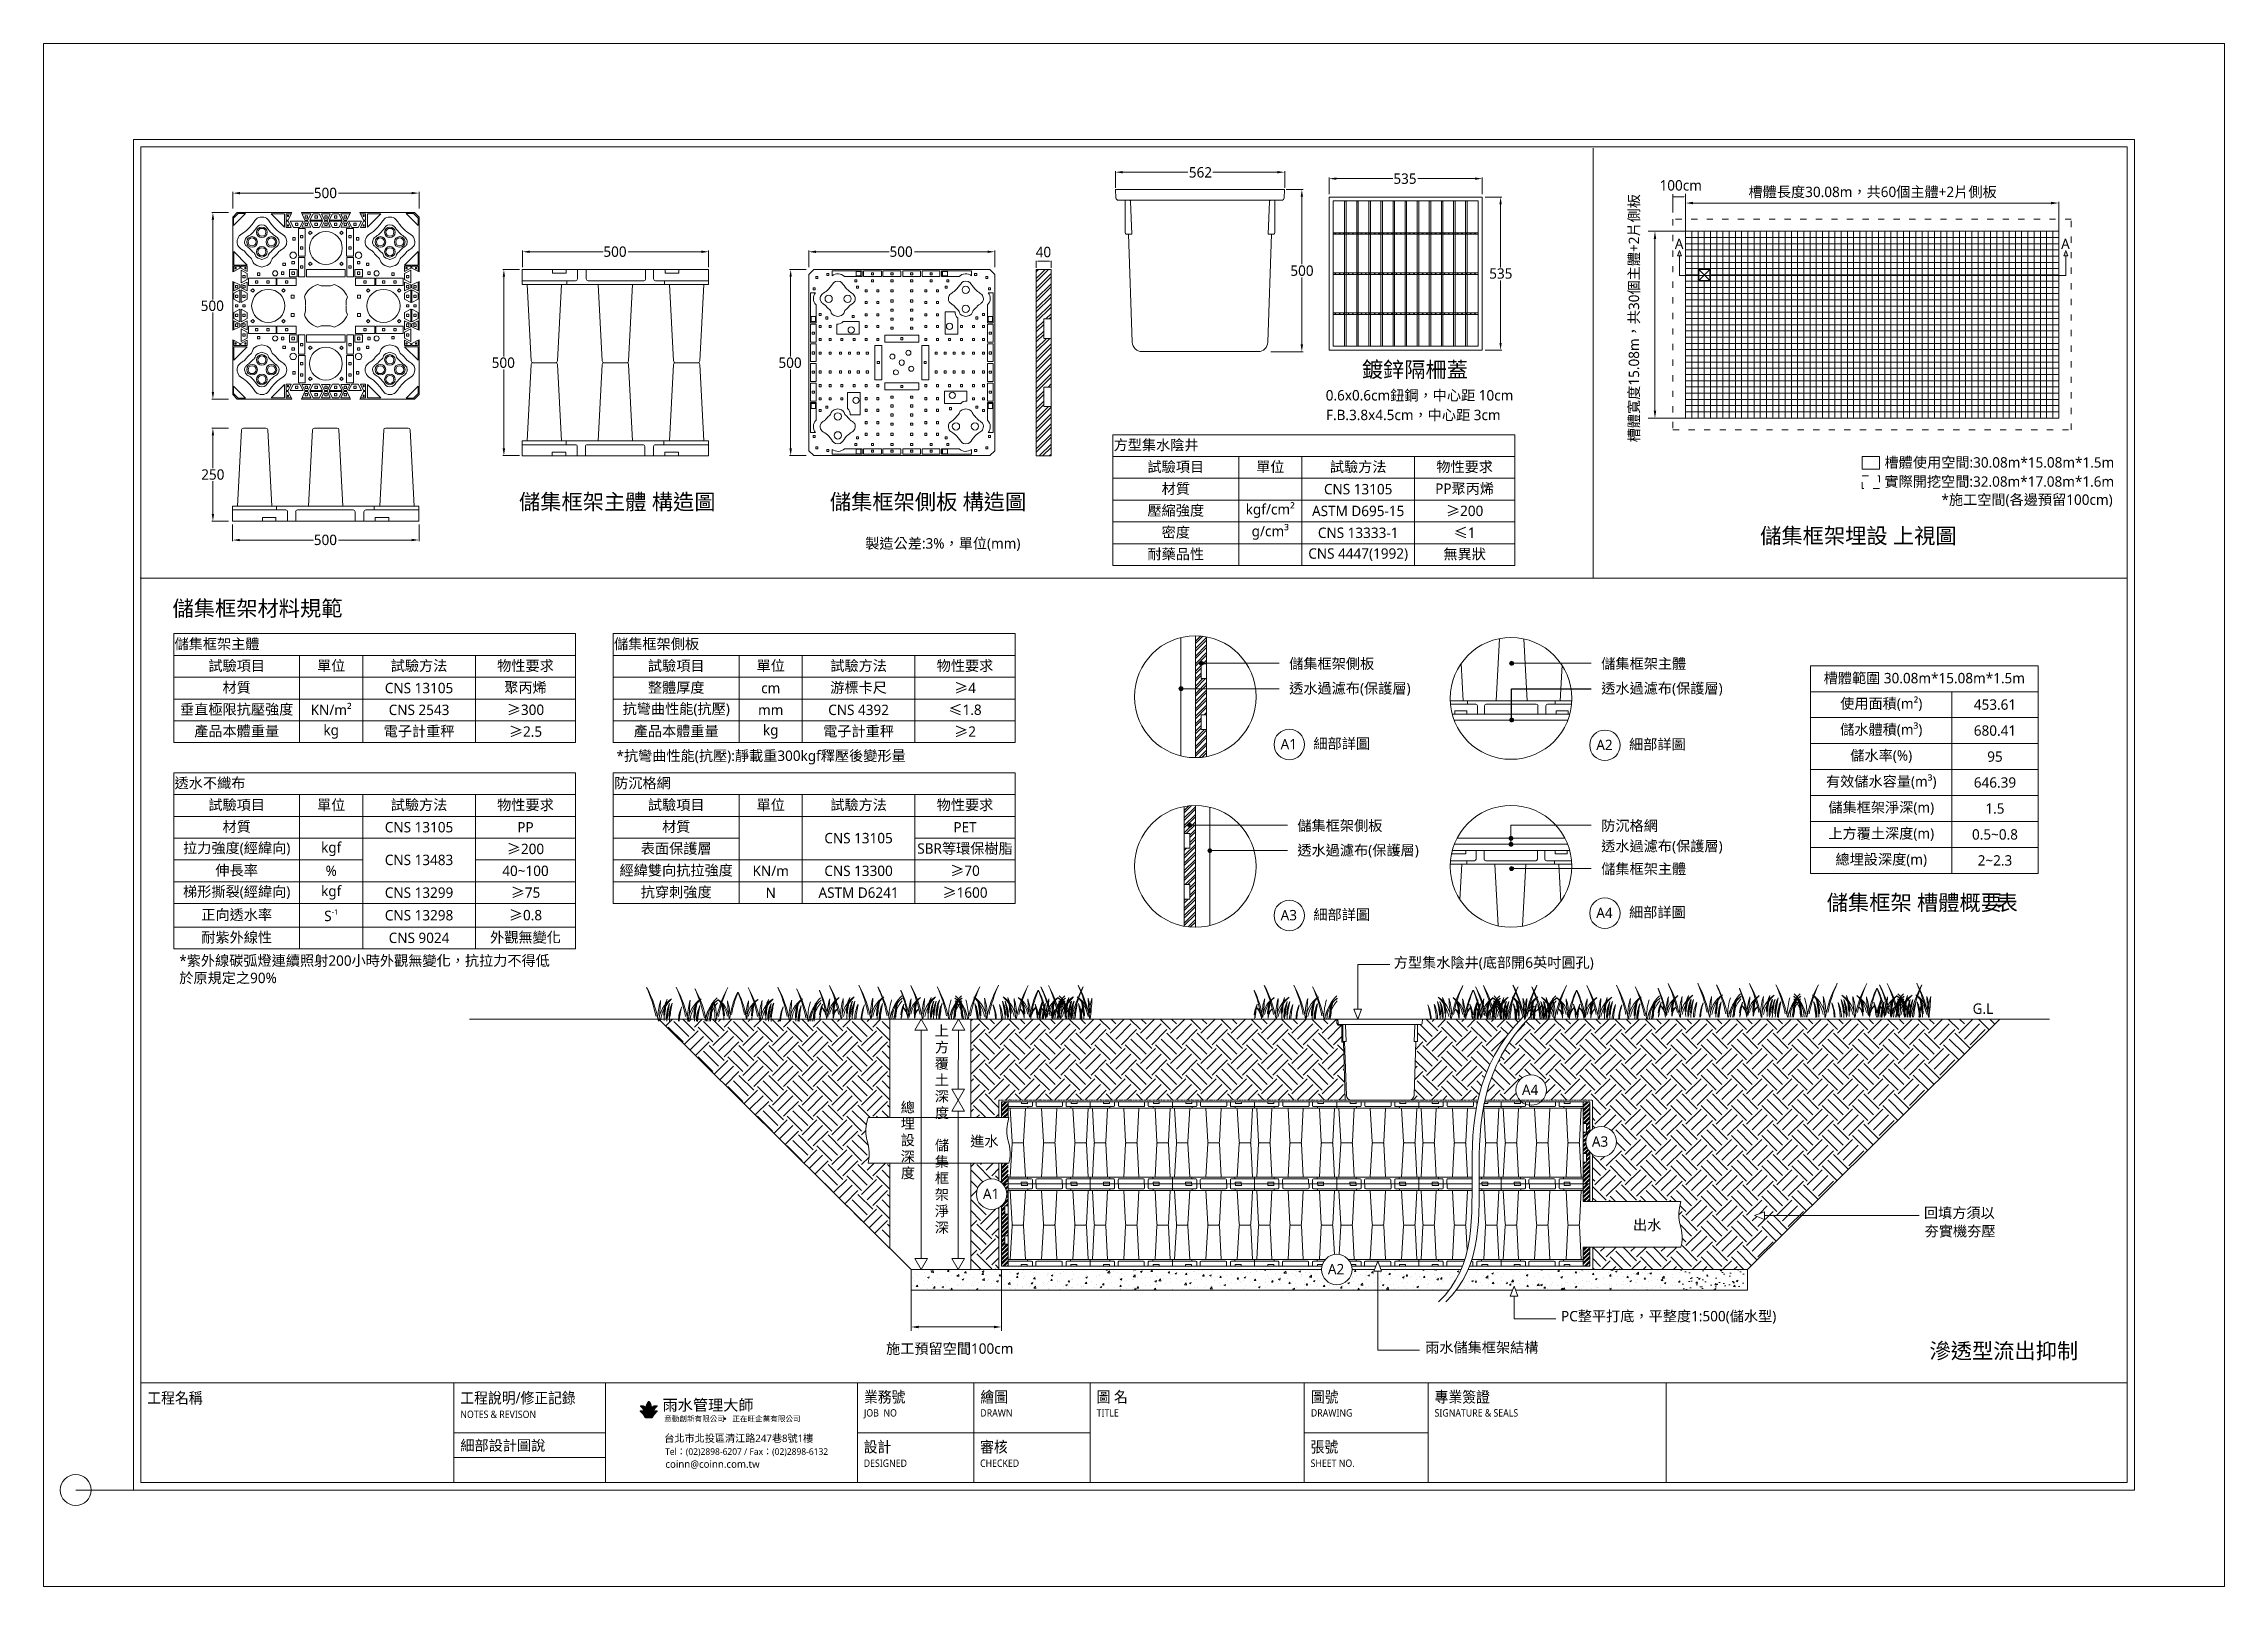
# Model space of a CAD drawing. Header units: millimetres. Extents: x 6388 to 10588, y 8 to 2978.
import ezdxf
from ezdxf.enums import TextEntityAlignment as Align

# ---------------------------------------------------------------- set-up
doc = ezdxf.new("R2010")
doc.units = ezdxf.units.MM
doc.linetypes.add('ACAD_ISO03W100', pattern=[30, 12, -18])
doc.linetypes.add('JIS_02_2.0', pattern=[3, 2, -1])
doc.styles.get("Standard").update_dxf_attribs({"font": 'SimSun.ttf', "height": 25})
doc.styles.add('圖框文字', font='Microsoft JhengHei.ttf')
doc.styles.add('微軟正黑體-20', font='Microsoft JhengHei.ttf', dxfattribs={"height": 20})
doc.styles.add('微軟正黑體-30', font='Microsoft JhengHei.ttf', dxfattribs={"height": 30})

msp = doc.modelspace()

# ---------------------------------------------------------------- texts
at = {"lineweight": 5}
for s, height, style, p in [('562', 20, '微軟正黑體-20', (8593.8, 2720.1)), ('500', 20, '微軟正黑體-20', (6908.5, 2680.5)), ('535', 20, '微軟正黑體-20', (8987.7, 2708)), ('100cm', 20, '微軟正黑體-20', (9500.3, 2695.1)), ('槽體長度30.08m，共60個主體+2片側板', 20, '微軟正黑體-20', (9671.7, 2682.5)), ('500', 20, '微軟正黑體-20', (7466.2, 2567.5)), ('500', 20, '微軟正黑體-20', (8017.3, 2567.5)), ('40', 20, '微軟正黑體-20', (8298.8, 2566.8)), ('A', 20, '圖框文字', (9529.7, 2582.6)), ('A', 20, '圖框文字', (10273.7, 2582.6)), ('500', 20, '微軟正黑體-20', (8789.3, 2530.9)), ('535', 20, '微軟正黑體-20', (9172.3, 2525.4)), ('500', 20, '微軟正黑體-20', (6690.7, 2463.3)), ('500', 20, '微軟正黑體-20', (7251.1, 2353.7)), ('500', 20, '微軟正黑體-20', (7803.4, 2353.7)), ('鍍鋅隔柵蓋', 30, '微軟正黑體-30', (8926.7, 2335.4)), ('0.6x0.6cm鈕鋼，中心距 10cm', 20, '微軟正黑體-20', (8857.4, 2290.9)), ('F.B.3.8x4.5cm，中心距 3cm', 20, '微軟正黑體-20', (8857.9, 2253.1)), ('槽體使用空間:30.08m*15.08m*1.5m', 20, '微軟正黑體-20', (9933.6, 2161.7)), ('250', 20, '微軟正黑體-20', (6691.7, 2138.4)), ('實際開挖空間:32.08m*17.08m*1.6m', 20, '微軟正黑體-20', (9933.4, 2124.9)), ('儲集框架主體 構造圖', 30, '微軟正黑體-30', (7303.7, 2080.8)), ('儲集框架側板 構造圖', 30, '微軟正黑體-30', (7902.3, 2080.9)), ('*施工空間(各邊預留100cm)', 20, '微軟正黑體-20', (10043.2, 2090)), ('500', 20, '微軟正黑體-20', (6908.5, 2012.6)), ('製造公差:3%%%，單位(mm)', 20, '微軟正黑體-20', (7970.6, 2005.8)), ('儲集框架埋設 上視圖', 30, '微軟正黑體-30', (9694.1, 2015.5)), ('儲集框架材料規範', 30, '微軟正黑體-30', (6636.4, 1875.7)), ('儲集框架側板', 20, '微軟正黑體-20', (8787, 1774.3)), ('儲集框架主體', 20, '微軟正黑體-20', (9388, 1774.3)), ('透水過濾布(保護層)', 20, '微軟正黑體-20', (8787, 1726.8)), ('透水過濾布(保護層)', 20, '微軟正黑體-20', (9388, 1726.8)), ('A1', 20, '微軟正黑體-20', (8770.5, 1619.3)), ('細部詳圖', 20, '微軟正黑體-20', (8833.7, 1620.5)), ('A2', 20, '微軟正黑體-20', (9378.4, 1617.8)), ('細部詳圖', 20, '微軟正黑體-20', (9441.6, 1619)), ('*抗彎曲性能(抗壓):靜載重300kgf釋壓後變形量', 20, '微軟正黑體-20', (7491.5, 1597)), ('儲集框架側板', 20, '微軟正黑體-20', (8802.8, 1462.5)), ('防沉格網', 20, '微軟正黑體-20', (9388, 1462.4)), ('透水過濾布(保護層)', 20, '微軟正黑體-20', (8802.8, 1415.1)), ('透水過濾布(保護層)', 20, '微軟正黑體-20', (9388, 1423.1)), ('儲集框架主體', 20, '微軟正黑體-20', (9388, 1379.2)), ('A3', 20, '微軟正黑體-20', (8770.5, 1290.1)), ('細部詳圖', 20, '微軟正黑體-20', (8833.7, 1291.2)), ('A4', 20, '微軟正黑體-20', (9378.4, 1294.5)), ('細部詳圖', 20, '微軟正黑體-20', (9441.6, 1295.7)), ('表', 30, '微軟正黑體-30', (10149.5, 1309.3)), ('G.L', 20, '微軟正黑體-20', (10103.3, 1110.1)), ('上', 20, '微軟正黑體-20', (8104.4, 1067.4)), ('方', 20, '微軟正黑體-20', (8104.7, 1035.7)), ('覆', 20, '微軟正黑體-20', (8104.6, 1004.7)), ('土', 20, '微軟正黑體-20', (8104.4, 973)), ('A4', 20, '微軟正黑體-20', (9235.3, 953.9)), ('總', 20, '微軟正黑體-20', (8038.8, 920.2)), ('深', 20, '微軟正黑體-20', (8104.5, 941.3)), ('度', 20, '微軟正黑體-20', (8104.9, 909.5)), ('埋', 20, '微軟正黑體-20', (8038.8, 888.9)), ('深', 20, '微軟正黑體-20', (8038.7, 825.4)), ('設', 20, '微軟正黑體-20', (8038.7, 857.1)), ('儲', 20, '微軟正黑體-20', (8104.7, 847.2)), ('進水', 20, '微軟正黑體-20', (8172.7, 855)), ('A3', 20, '微軟正黑體-20', (9370, 854.3)), ('度', 20, '微軟正黑體-20', (8039.1, 793.6)), ('集', 20, '微軟正黑體-20', (8104.6, 815.4)), ('框', 20, '微軟正黑體-20', (8104.7, 783.8)), ('架', 20, '微軟正黑體-20', (8104.6, 752.2)), ('A1', 20, '微軟正黑體-20', (8197.2, 753.5)), ('淨', 20, '微軟正黑體-20', (8104.5, 720.4)), ('出水', 20, '微軟正黑體-20', (9449.2, 693.6)), ('回填方須以', 20, '微軟正黑體-20', (10009.5, 717)), ('深', 20, '微軟正黑體-20', (8104.5, 688.7)), ('夯實機夯壓', 20, '微軟正黑體-20', (10010.9, 681.7)), ('A2', 20, '微軟正黑體-20', (8861.5, 608.6)), ('PC整平打底，平整度1:500(儲水型)', 20, '微軟正黑體-20', (9310.6, 518.1)), ('施工預留空間100cm', 20, '微軟正黑體-20', (8010.6, 455.7)), ('雨水儲集框架結構', 20, '微軟正黑體-20', (9048.9, 457.9)), ('滲透型流出抑制', 30, '微軟正黑體-30', (10020.2, 446.3)), ('意動創新有限公司    正在旺企業有限公司', 10.422, '圖框文字', (7583.5, 325.4, 326.4)), ('台北市北投區清江路247巷8號1樓', 14.283, '圖框文字', (7583.5, 285.8, 326.4)), ('coinn@coinn.com.tw', 14.283, '圖框文字', (7585.6, 236.2, 326.4))]:
    msp.add_text(s, height=height, dxfattribs=dict(at, style=style)).set_placement(p)
at = {"lineweight": 5, "style": '微軟正黑體-20'}
msp.add_text('槽體寬度15.08m，共30個主體+2片側板', height=20, rotation=90, dxfattribs=at).set_placement((9460.9, 2210.4))
at = {"color": 0, "lineweight": 5}
for s, height, style, p in [('儲集框架 槽體概要', 30, '微軟正黑體-30', (9822.3, 1309.3)), ('方型集水陰井(底部開6英吋圓孔)', 20, '微軟正黑體-20', (8988.4, 1198.9))]:
    msp.add_text(s, height=height, dxfattribs=dict(at, style=style)).set_placement(p)
at = {"color": 3, "lineweight": 5, "style": '圖框文字', "width": 0.91}
for s, p in [('工程名稱', (6587.9, 370.7, 326.4)), ('工程說明/修正記錄', (7190.7, 370.7, 326.4)), ('業務號', (7968.1, 372.5, 326.4)), ('繪圖', (8192.2, 372.5, 326.4)), ('圖 名', (8416.3, 372.5, 326.4)), ('圖號', (8828.8, 372.5, 326.4)), ('專業簽證', (9067.1, 372.5, 326.4)), ('設計', (7967.6, 276.4, 326.4)), ('審核', (8191.7, 276.4, 326.4)), ('張號', (8828.3, 276.4, 326.4))]:
    msp.add_text(s, height=21.43, dxfattribs=at).set_placement(p, align=Align.MIDDLE_LEFT)
at = {"lineweight": 5, "style": '圖框文字', "width": 0.91}
for s, height, p in [('NOTES & REVISON', 14.212, (7190.7, 339.1, 326.4)), ('JOB  NO', 14.21, (7968.1, 341.9, 326.4)), ('DRAWN', 14.21, (8192.2, 341.9, 326.4)), ('TITLE', 14.21, (8416.3, 341.9, 326.4)), ('DRAWING', 14.21, (8828.8, 341.9, 326.4)), ('SIGNATURE & SEALS', 14.212, (9067.1, 341.9, 326.4)), ('DESIGNED', 14.21, (7967.6, 245, 326.4)), ('CHECKED', 14.21, (8191.7, 245, 326.4)), ('SHEET NO.', 14.21, (8828.3, 245, 326.4))]:
    msp.add_text(s, height=height, dxfattribs=at).set_placement(p, align=Align.MIDDLE_LEFT)
at = {"color": 4, "lineweight": 5, "style": '圖框文字'}
msp.add_text('雨水管理大師', height=21.43, dxfattribs=at).set_placement((7580.1, 346.3, 326.4))
at = {"color": 3, "lineweight": 5, "style": '圖框文字'}
msp.add_text('細部設計圖說', height=20, dxfattribs=at).set_placement((7190.7, 279.3, 326.4), align=Align.MIDDLE_LEFT)
at = {"lineweight": 5, "style": '圖框文字', "width": 0.98}
msp.add_text('Tel：(02)2898-6207 / Fax：(02)2898-6132', height=12.739, dxfattribs=at).set_placement((7585.1, 261.1, 326.4))
at = {"lineweight": 5, "char_height": 20, "style": '微軟正黑體-20'}
for s, insert, width, attachment_point in [('{\\C256;方型集水陰井}', (8448.9, 2204.1), 770.955, 4), ('{\\C256;試驗項目}', (8568.6, 2162.1), 239.424, 5), ('單位', (8750.6, 2162.1), 118.521, 5), ('試驗方法', (8919.9, 2162.1), 213.977, 5), ('物性要求', (9124.9, 2162.1), 190.033, 5), ('{\\C256;材質}', (8568.6, 2120.1), 239.424, 5), ('{\\C256;CNS 13105}', (8919.9, 2120.1), 213.977, 5), ('{\\C256;PP聚丙烯}', (9124.9, 2120.1), 190.033, 5), ('{\\C256;壓縮強度}', (8568.6, 2078.1), 239.424, 5), ('{\\C256;ASTM D695-15}', (8919.9, 2078.1), 213.977, 5), ('{\\fSimSun|b0|i0|c134|p2;\\C256;≥\\fMicrosoft JhengHei|b0|i0|c136|p34;200}', (9124.9, 2078.1), 190.033, 5), ('{\\C256;密度}', (8568.6, 2036.1), 239.424, 5), ('{\\C256;g/cm³}', (8750.6, 2036.1), 118.521, 5), ('{\\C256;CNS 13333-1}', (8919.9, 2036.1), 213.977, 5), ('{\\fSimSun|b0|i0|c134|p2;\\C256;≤\\fMicrosoft JhengHei|b0|i0|c136|p34;1}', (9124.9, 2036.1), 190.033, 5), ('耐藥品性', (8568.6, 1994.1), 239.424, 5), ('{\\C256;CNS 4447(1992)}', (8919.9, 1994.1), 213.977, 5), ('無異狀', (9124.9, 1994.1), 190.033, 5), ('{\\fMicrosoft JhengHei|b0|i0|c136|p34;\\C256;儲集框架主體}', (6640.3, 1821.2), 770.955, 4), ('{\\C256;儲集框架側板}', (7486.8, 1821.2), 770.955, 4), ('{\\C256;試驗項目}', (6760, 1779.2), 239.424, 5), ('單位', (6942, 1779.2), 118.521, 5), ('試驗方法', (7111.2, 1779.2), 213.977, 5), ('物性要求', (7316.2, 1779.2), 190.033, 5), ('{\\C256;試驗項目}', (7606.5, 1779.2), 239.424, 5), ('單位', (7788.5, 1779.2), 118.521, 5), ('試驗方法', (7957.7, 1779.2), 213.977, 5), ('物性要求', (8162.7, 1779.2), 190.033, 5), ('槽體範圍 30.08m*15.08m*1.5m', (10010.2, 1755.3), 435.286, 5), ('{\\fMicrosoft JhengHei|b0|i0|c136|p34;\\C256;材質}', (6760, 1737.2), 239.424, 5), ('CNS 13105', (7111.2, 1737.2), 213.977, 5), ('聚丙烯', (7316.2, 1737.2), 190.033, 5), ('{\\C256;整體厚度}', (7606.5, 1737.2), 239.424, 5), ('cm', (7788.5, 1737.2), 118.521, 5), ('游標卡尺', (7957.7, 1737.2), 213.977, 5), ('{\\fSimSun|b0|i0|c134|p2;\\C256;≥\\fMicrosoft JhengHei|b0|i0|c136|p34;4}', (8162.7, 1737.2), 190.033, 5), ('{\\fMicrosoft JhengHei|b0|i0|c136|p34;\\C256;垂直極限抗壓強度}', (6760, 1695.2), 239.424, 5), ('CNS 2543', (7111.2, 1695.2), 213.977, 5), ('{\\fSimSun|b0|i0|c134|p2;\\C256;≥\\fMicrosoft JhengHei|b0|i0|c136|p34;300}', (7316.2, 1695.2), 190.033, 5), ('{\\C256;抗彎曲性能(抗壓)}', (7606.5, 1695.2), 239.424, 5), ('CNS 4392', (7957.7, 1695.2), 213.977, 5), ('{\\fSimSun|b0|i0|c134|p2;\\C256;≤\\fMicrosoft JhengHei|b0|i0|c136|p34;1.8}', (8162.7, 1695.2), 190.033, 5), ('{\\fMicrosoft JhengHei|b0|i0|c136|p34;使用面積(m}²{\\fMicrosoft JhengHei|b0|i0|c136|p34;)}', (9927.3, 1705.3), 269.423, 5), ('453.61', (10146.3, 1705.3), 163.129, 5), ('{\\fMicrosoft JhengHei|b0|i0|c136|p34;\\C256;產品本體重量}', (6760, 1653.2), 239.424, 5), ('kg', (6942, 1653.2), 118.521, 5), ('電子計重秤', (7111.2, 1653.2), 213.977, 5), ('{\\fSimSun|b0|i0|c134|p2;\\C256;≥\\fMicrosoft JhengHei|b0|i0|c136|p34;2.5}', (7316.2, 1653.2), 190.033, 5), ('{\\fMicrosoft JhengHei|b0|i0|c136|p34;\\C256;產品本體重量}', (7606.5, 1653.2), 239.424, 5), ('kg', (7788.5, 1653.2), 118.521, 5), ('電子計重秤', (7957.7, 1653.2), 213.977, 5), ('{\\fSimSun|b0|i0|c134|p2;\\C256;≥\\fMicrosoft JhengHei|b0|i0|c136|p34;2}', (8162.7, 1653.2), 190.033, 5), ('儲水體積(m³)', (9927.3, 1655.3), 269.423, 5), ('680.41', (10146.3, 1655.3), 163.129, 5), ('儲水率(%)', (9927.3, 1605.3), 269.423, 5), ('95', (10146.3, 1605.3), 163.129, 5), ('{\\C256;透水不織布}', (6640.3, 1553.3), 770.955, 4), ('{\\C256;防沉格網}', (7486.8, 1553.3), 770.955, 4), ('{\\fMicrosoft JhengHei|b0|i0|c136|p34;有效儲水容量(m³)}', (9927.3, 1555.3), 269.423, 5), ('646.39', (10146.3, 1555.3), 163.129, 5), ('{\\C256;試驗項目}', (6760, 1511.3), 239.424, 5), ('單位', (6942, 1511.3), 118.521, 5), ('試驗方法', (7111.2, 1511.3), 213.977, 5), ('物性要求', (7316.2, 1511.3), 190.033, 5), ('{\\C256;試驗項目}', (7606.5, 1511.3), 239.424, 5), ('單位', (7788.5, 1511.3), 118.521, 5), ('試驗方法', (7957.7, 1511.3), 213.977, 5), ('物性要求', (8162.7, 1511.3), 190.033, 5), ('儲集框架淨深(m)', (9927.3, 1505.3), 269.423, 5), ('1.5', (10146.3, 1505.3), 163.129, 5), ('材質', (6760, 1469.3), 239.424, 5), ('CNS 13105', (7111.2, 1469.3), 213.977, 5), ('PP', (7316.2, 1469.3), 190.033, 5), ('{\\C256;材質}', (7606.5, 1469.3), 239.424, 5), ('{\\C256;PET}', (8162.7, 1469.3), 190.033, 5), ('上方覆土深度(m)', (9927.3, 1455.3), 269.423, 5), ('{\\C256;拉力強度(經緯向)}', (6760, 1427.3), 239.424, 5), ('kgf', (6942, 1427.3), 118.521, 5), ('{\\fSimSun|b0|i0|c134|p2;\\C256;≥\\fMicrosoft JhengHei|b0|i0|c136|p34;200}', (7316.2, 1427.3), 190.033, 5), ('{\\C256;表面保護層}', (7606.5, 1427.3), 239.424, 5), ('CNS 13105', (7957.7, 1448.3), 213.977, 5), ('{\\C256;SBR等環保樹脂}', (8162.7, 1427.3), 190.033, 5), ('{\\fMicrosoft JhengHei|b0|i0|c136|p34;0.5~0.8}', (10146.3, 1455.3), 163.129, 5), ('{\\C256;伸長率}', (6760, 1385.3), 239.424, 5), ('CNS 13483', (7111.2, 1406.3), 213.977, 5), ('{\\C256;40~100}', (7316.2, 1385.3), 190.033, 5), ('{\\C256;經緯雙向抗拉強度}', (7606.5, 1385.3), 239.424, 5), ('{\\C256;KN/m}', (7788.5, 1385.3), 118.521, 5), ('CNS 13300', (7957.7, 1385.3), 213.977, 5), ('{\\fSimSun|b0|i0|c134|p2;≥}70', (8162.7, 1385.3), 190.033, 5), ('總埋設深度(m)', (9927.3, 1405.3), 269.423, 5), ('2~2.3', (10146.3, 1405.3), 163.129, 5), ('{\\C256;梯形撕裂(經緯向)}', (6760, 1343.3), 239.424, 5), ('kgf', (6942, 1343.3), 118.521, 5), ('CNS 13299', (7111.2, 1343.3), 213.977, 5), ('{\\fSimSun|b0|i0|c134|p2;\\C256;≥\\fMicrosoft JhengHei|b0|i0|c136|p34;75}', (7316.2, 1343.3), 190.033, 5), ('抗穿刺強度', (7606.5, 1343.3), 239.424, 5), ('N', (7788.5, 1343.3), 118.521, 5), ('{\\fSimSun|b0|i0|c134|p2;≥}1600', (8162.7, 1343.3), 190.033, 5), ('{\\C256;正向透水率}', (6760, 1299.8), 239.424, 5), ('\\A1;{\\C256;S\\H0.525x;\\S-1^ ;}', (6942, 1299.8), 118.521, 5), ('CNS 13298', (7111.2, 1299.8), 213.977, 5), ('{\\C256;耐紫外線性}', (6760, 1256.3), 239.424, 5), ('CNS 9024', (7111.2, 1256.3), 213.977, 5), ('{\\C256;外觀無變化}', (7316.2, 1256.3), 190.033, 5)]:
    msp.add_mtext(s, dxfattribs=dict(at, insert=insert, width=width, attachment_point=attachment_point))
at = {"lineweight": 5, "char_height": 20, "attachment_point": 5}
for s, insert, width in [('{\\fMicrosoft JhengHei|b0|i0|c136|p34;\\C256;kgf/cm²}', (8750.6, 2078.1), 118.521), ('{\\fMicrosoft JhengHei|b0|i0|c136|p34;\\C256;KN/m²}', (6942, 1695.2), 118.521), ('{\\fMicrosoft JhengHei|b0|i0|c136|p34;\\C256;mm}', (7788.5, 1695.2), 118.521), ('{\\fMicrosoft JhengHei|b0|i0|c136|p34;\\C256;%}', (6942, 1385.3), 118.521), ('{\\fMicrosoft JhengHei|b0|i0|c136|p34;\\C256;ASTM D6241}', (7957.7, 1343.3), 213.977), ('{\\fSimSun|b0|i0|c134|p2;\\C256;≥\\fMicrosoft JhengHei|b0|i0|c136|p34;0.8}', (7316.2, 1299.8), 190.033)]:
    msp.add_mtext(s, dxfattribs=dict(at, insert=insert, width=width))
at = {"lineweight": 5, "insert": (6649.4, 1222.6), "char_height": 20, "attachment_point": 1, "style": '微軟正黑體-20'}
msp.add_mtext_dynamic_manual_height_columns('*紫外線碳弧燈連續照射200小時外觀無變化，抗拉力不得低於原規定之90%', width=717.669, gutter_width=100, heights=[0], dxfattribs=at)

# ---------------------------------------------------------------- hatches: boundary and pattern name
at = {"lineweight": 5}
h = msp.add_hatch(color=256, dxfattribs=at)
h.dxf.hatch_style = 1
h.paths.add_polyline_path([(9538.7, 2579.7), (9534.7, 2569.3), (9542.6, 2569.3)])
h.paths.add_polyline_path([(10282.7, 2579.7), (10278.7, 2569.3), (10286.6, 2569.3)])
h = msp.add_hatch(color=256, dxfattribs=at)
h.dxf.hatch_style = 1
h.paths.add_polyline_path([(8613.8, 1785, 1), (8621.5, 1785, 1)])
h = msp.add_hatch(color=256, dxfattribs=at)
h.dxf.hatch_style = 1
h.paths.add_polyline_path([(9219.2, 1785, 1), (9211.5, 1785, 1)])
h = msp.add_hatch(color=256, dxfattribs=at)
h.dxf.hatch_style = 1
h.paths.add_polyline_path([(8574.7, 1736, 1), (8582.3, 1736, 1)])
h = msp.add_hatch(color=256, dxfattribs=at)
h.dxf.hatch_style = 1
h.paths.add_polyline_path([(9219.2, 1675.9, 1), (9211.5, 1675.9, 1)])
h = msp.add_hatch(color=256, dxfattribs=at)
h.dxf.hatch_style = 1
h.paths.add_polyline_path([(8591.7, 1473.2, 1), (8599.3, 1473.2, 1)])
h = msp.add_hatch(color=256, dxfattribs=at)
h.dxf.hatch_style = 1
h.paths.add_polyline_path([(8630.3, 1424.3, 1), (8638, 1424.3, 1)])
h = msp.add_hatch(color=256, dxfattribs=at)
h.dxf.hatch_style = 1
h.paths.add_polyline_path([(9218.1, 1448, 1), (9210.4, 1448, 1)])
h = msp.add_hatch(color=256, dxfattribs=at)
h.dxf.hatch_style = 1
h.paths.add_polyline_path([(9218.1, 1436.5, 1), (9210.4, 1436.5, 1)])
h = msp.add_hatch(color=256, dxfattribs=at)
h.dxf.hatch_style = 1
h.paths.add_polyline_path([(9219.2, 1389.8, 1), (9211.5, 1389.8, 1)])
h = msp.add_hatch(dxfattribs=at)
h.set_pattern_fill('AR-CONC', color=256, scale=0.2)
h.paths.add_polyline_path([(9670, 617.9), (9541.6, 617.9), (9541.6, 578.1), (9670, 578.1)])
at = {"lineweight": 5, "true_color": 0xf8d731}
h = msp.add_hatch(color=40, dxfattribs=at)
h.dxf.hatch_style = 1
edge = h.paths.add_edge_path()
edge.add_spline(control_points=[(7558.8, 344.3), (7559.7, 344.9), (7560.7, 345.4), (7561.5, 345.8), (7562.5, 346.2), (7562.9, 346.4), (7562.9, 346.4), (7563, 346.6), (7563.7, 347.7), (7564, 348.2), (7564.4, 348.8), (7564.9, 349.3), (7565.3, 349.9), (7565.8, 350.5), (7566.1, 351), (7566.6, 351.5), (7567.4, 352.4), (7567.7, 352.7), (7568, 353.1), (7568.5, 353.5), (7569, 353.9), (7569.2, 354.1), (7569.5, 354.4), (7569.7, 354.6), (7569.8, 354.8), (7569.8, 355), (7569.7, 355.1), (7569.7, 355.2), (7569.4, 355.4), (7569.1, 355.5), (7568.6, 355.5), (7568.1, 355.6), (7567.7, 355.7), (7567.1, 355.7), (7566.4, 355.6), (7565.7, 355.6), (7565, 355.5), (7564.6, 355.4), (7563.9, 355.2), (7563.2, 354.9), (7562.7, 354.7), (7562.1, 354.4), (7561.5, 354), (7560.8, 353.6), (7560.4, 353.3), (7559.9, 352.9), (7559.4, 352.5), (7559, 352.1), (7558.9, 352.1), (7558.9, 352.1), (7558.9, 352.2), (7558.8, 353.1), (7558.7, 353.9), (7558, 357.1), (7557.6, 358.1), (7557, 359.6), (7556.4, 360.7), (7555.9, 361.8), (7555, 363), (7554.3, 363.6), (7553.9, 364), (7553.6, 364.1), (7553.4, 364), (7553.2, 363.8), (7552.9, 363.6), (7552.8, 363.5), (7552.4, 363), (7552.2, 362.8), (7551.9, 362.3), (7551.5, 361.8), (7551.2, 361.3), (7550.7, 360.4), (7550.1, 359), (7549.4, 357.2), (7549.1, 356.3), (7548.7, 354.7), (7548.5, 353.2), (7548.5, 352.3), (7548.5, 352.1), (7548.4, 352.1), (7547.4, 353), (7546.3, 353.7), (7545, 354.5), (7543.5, 355.1), (7542.1, 355.5), (7540.8, 355.7), (7538.9, 355.6), (7537.9, 355.4), (7537.6, 355.2), (7537.6, 355.1), (7537.6, 354.9), (7537.6, 354.8), (7537.7, 354.5), (7538, 354.2), (7538.6, 353.6), (7539.1, 353.2), (7539.6, 352.7), (7540.8, 351.4), (7541.5, 350.6), (7541.9, 350.2), (7542.3, 349.5), (7542.8, 348.9), (7543.4, 348), (7543.8, 347.4), (7544.4, 346.5), (7544.4, 346.4), (7544.6, 346.3), (7545.4, 346), (7546.2, 345.6), (7546.8, 345.3), (7547.3, 345), (7547.7, 344.7), (7548.3, 344.4), (7548.5, 344.2), (7548.5, 344.2), (7548.6, 344.3), (7548.6, 344.5), (7548.8, 346.1), (7549.1, 347.4), (7549.3, 348.5), (7549.8, 350.3), (7550.1, 350.9), (7550.4, 351.9), (7550.8, 352.8), (7551.1, 353.3), (7551.6, 354.2), (7552, 354.8), (7552.5, 355.3), (7552.9, 355.6), (7553.3, 355.8), (7553.7, 355.8), (7554, 355.8), (7554.5, 355.5), (7555, 355.1), (7555.4, 354.6), (7555.7, 354.1), (7556.2, 353.3), (7556.7, 352.3), (7557.1, 351.4), (7557.4, 350.4), (7557.7, 349.5), (7557.9, 348.9), (7558.1, 347.9), (7558.4, 347), (7558.6, 346), (7558.7, 345.4), (7558.8, 344.6), (7558.8, 344.3), (7558.8, 344.3)], knot_values=[0, 0, 0, 0, 1, 2, 3, 4, 5, 6, 7, 8, 9, 10, 11, 12, 13, 14, 15, 16, 17, 18, 19, 20, 21, 22, 23, 24, 25, 26, 27, 28, 29, 30, 31, 32, 33, 34, 35, 36, 37, 38, 39, 40, 41, 42, 43, 44, 45, 46, 47, 48, 49, 50, 51, 52, 53, 54, 55, 56, 57, 58, 59, 60, 61, 61, 61, 62, 63, 64, 65, 66, 67, 68, 69, 70, 71, 72, 73, 74, 75, 76, 77, 78, 79, 80, 81, 82, 83, 84, 85, 86, 87, 88, 89, 90, 91, 92, 93, 94, 95, 96, 97, 98, 99, 100, 101, 102, 103, 104, 105, 106, 107, 108, 109, 110, 111, 112, 113, 114, 115, 116, 117, 118, 119, 120, 121, 122, 123, 124, 125, 126, 127, 128, 129, 130, 131, 132, 133, 134, 135, 136, 137, 138, 139, 140, 141, 142, 143, 144, 144, 144, 144], degree=3, periodic=0)
edge = h.paths.add_edge_path()
edge.add_spline(control_points=[(7553.7, 332.6), (7556.8, 332.6), (7558.8, 332.6), (7559.5, 332.6), (7559.9, 332.7), (7560.3, 332.8), (7560.5, 332.9), (7560.8, 333.2), (7560.9, 333.4), (7561.3, 334.1), (7561.8, 335.3), (7562.2, 335.9), (7562.7, 336.7), (7563.2, 337.5), (7563.8, 338.3), (7564.4, 339.2), (7565.2, 340.1), (7566, 341), (7567.1, 342.1), (7567.9, 342.8), (7568.5, 343.4), (7569.1, 343.9), (7569.6, 344.3), (7569.9, 344.7), (7570, 344.9), (7570.1, 345.1), (7570, 345.3), (7569.9, 345.5), (7569.7, 345.6), (7569.1, 345.7), (7568.4, 345.8), (7567.1, 345.9), (7566.1, 345.8), (7564.9, 345.8), (7563.9, 345.6), (7562.7, 345.3), (7562, 345), (7561, 344.5), (7560.2, 344), (7559.1, 343.3), (7558.3, 342.7), (7557.9, 342.2), (7557.8, 342.3), (7557.7, 342.6), (7557.6, 343.6), (7557.2, 346.1), (7556.9, 347.5), (7556.4, 349.1), (7556, 350.6), (7555.2, 352.4), (7554.5, 353.6), (7554.4, 353.9), (7554.1, 354.2), (7553.8, 354.4), (7553.7, 354.4), (7553.5, 354.4), (7553.3, 354.3), (7553, 354.1), (7552.7, 353.7), (7552.4, 353.2), (7551.9, 352.3), (7551.5, 351.6), (7551.2, 350.8), (7550.8, 349.7), (7550.5, 348.7), (7550.1, 347.3), (7549.8, 346.1), (7549.6, 344.9), (7549.5, 343.8), (7549.4, 342.9), (7549.3, 342.2), (7549.3, 342.2), (7549.2, 342.3), (7548.9, 342.5), (7547.9, 343.2), (7547, 343.9), (7546.2, 344.4), (7545.4, 344.8), (7544.4, 345.3), (7543.4, 345.5), (7542.4, 345.8), (7541.6, 345.8), (7540.5, 345.9), (7539, 345.8), (7538.2, 345.7), (7537.6, 345.7), (7537.2, 345.5), (7537.2, 345.3), (7537.2, 345), (7537.4, 344.7), (7537.8, 344.2), (7538.8, 343.3), (7539.7, 342.5), (7540.7, 341.5), (7541.5, 340.7), (7542.4, 339.7), (7543.3, 338.6), (7544.4, 336.9), (7545.1, 335.7), (7545.8, 334.4), (7546.2, 333.5), (7546.4, 333.2), (7546.7, 333), (7547.1, 332.8), (7547.8, 332.6), (7548.9, 332.6), (7553.7, 332.6)], knot_values=[0, 0, 0, 0, 1, 2, 3, 4, 5, 6, 7, 8, 9, 10, 11, 12, 13, 14, 15, 16, 17, 18, 19, 20, 21, 22, 23, 24, 25, 26, 27, 28, 29, 30, 31, 32, 33, 34, 35, 36, 37, 38, 39, 40, 41, 42, 43, 44, 45, 46, 47, 48, 49, 50, 51, 52, 53, 54, 55, 56, 57, 58, 59, 60, 61, 62, 63, 64, 65, 66, 67, 68, 69, 70, 71, 72, 73, 74, 75, 76, 77, 78, 79, 80, 81, 82, 83, 84, 85, 86, 87, 88, 89, 90, 91, 92, 93, 94, 95, 96, 97, 98, 99, 100, 101, 102, 103, 104, 104, 104, 104], degree=3, periodic=0)
at = {"lineweight": 5}
h = msp.add_hatch(color=256, dxfattribs=at)
h.dxf.hatch_style = 1
h.paths.add_polyline_path([(7701.9, 330.6, 1), (7698.8, 330.6, 1)])

# ---------------------------------------------------------------- linework, layer by layer
for p, q in [((6388.1, 2977.9, 163.2), (10588.1, 2977.9, 163.2)), ((6388.1, 7.9, 163.2), (6388.1, 2977.9, 163.2)), ((10588.1, 2977.9, 163.2), (10588.1, 7.9, 163.2)), ((6575.2, 2779.1, 163.2), (10401.1, 2779.1, 163.2)), ((6575.2, 399.9, 163.2), (6575.2, 2779.1, 163.2)), ((6575.2, 2779.1, 326.4), (10401.1, 2779.1, 326.4)), ((6575.2, 399.9, 326.4), (6575.2, 2779.1, 326.4)), ((10401.1, 2779.1, 326.4), (6575.2, 2779.1, 326.4)), ((6575.2, 2779.1, 326.4), (6575.2, 207.7, 326.4)), ((9372.5, 2776.6), (9372.5, 1948.9)), ((10401.1, 2779.1, 163.2), (10401.1, 399.9, 163.2)), ((10401.1, 2779.1, 326.4), (10401.1, 399.9, 326.4)), ((10401.1, 207.7, 326.4), (10401.1, 2779.1, 326.4)), ((8452.5, 2732.7), (8452.5, 2700.5)), ((8466.3, 2730.4), (8591.9, 2730.4)), ((8640.2, 2730.4), (8764.4, 2730.4)), ((8778.4, 2732.7), (8778.4, 2700.5)), ((6752.3, 2692.5), (6752.3, 2660.4)), ((6766.1, 2690.1), (6907.9, 2690.2)), ((6956.2, 2690.2), (7097.3, 2690.2)), ((7111.2, 2692.5), (7111.2, 2660.4)), ((8813.7, 2696.8), (8781.5, 2696.8)), ((8864.2, 2720.3), (8864.2, 2688.1)), ((8878, 2718), (8986.8, 2718)), ((9035.1, 2718), (9144.7, 2718)), ((9158.7, 2720.3), (9158.7, 2688.1)), ((9526.1, 2688.2), (9526.1, 2652.6)), ((9550.5, 2688.5), (9550.5, 2616.6)), ((6744, 2652.6), (6711.9, 2652.6)), ((6761.2, 2652.6), (6752.3, 2643.7)), ((6753.8, 2627.5), (6777.1, 2650.7)), ((6762.8, 2650.7), (6753.9, 2641.8)), ((6866.3, 2652.6), (6761.2, 2652.6)), ((6762.8, 2650.7), (6777.1, 2650.7)), ((6851.9, 2650.2), (6826.2, 2650)), ((6826.2, 2650), (6851.9, 2624.4)), ((6851.9, 2650.2), (6851.9, 2624.4)), ((6855.3, 2650.2), (6865.2, 2650.2)), ((6855.3, 2638.1), (6855.3, 2650.2)), ((6860, 2647.6), (6857.8, 2647.6)), ((6857.8, 2647.6), (6857.8, 2645.3)), ((6865.2, 2650.2), (6859.1, 2638.1)), ((6860, 2645.3), (6860, 2647.6)), ((6866.3, 2652.6), (6865.2, 2650.2)), ((6884.5, 2652.6), (6891.4, 2638.3)), ((6884.5, 2652.6), (6979.1, 2652.6)), ((6885.6, 2650.2), (6902.7, 2650.2)), ((6896.3, 2646.6), (6891.7, 2646.6)), ((6891.7, 2646.6), (6891.7, 2642)), ((6896.3, 2642), (6896.3, 2646.6)), ((6902.7, 2650.2), (6897, 2638.3)), ((6900.7, 2638.3), (6907, 2650.3)), ((6919.1, 2650.3), (6907, 2650.3)), ((6915.4, 2646.6), (6910.8, 2646.6)), ((6910.8, 2646.6), (6910.8, 2642)), ((6915.4, 2642), (6915.4, 2646.6)), ((6925.5, 2638.3), (6919.1, 2650.3)), ((6923.2, 2650.2), (6931.8, 2650.2)), ((6923.2, 2650.2), (6929, 2638.3)), ((6931.8, 2646.6), (6929.5, 2646.6)), ((6929.5, 2646.6), (6929.5, 2642)), ((6940.3, 2650.2), (6931.8, 2650.2)), ((6931.8, 2646.6), (6934.1, 2646.6)), ((6934.1, 2646.6), (6934.1, 2642)), ((6940.3, 2650.2), (6934.6, 2638.3)), ((6938.1, 2638.3), (6944.5, 2650.3)), ((6944.5, 2650.3), (6956.5, 2650.3)), ((6948.2, 2642), (6948.2, 2646.6)), ((6948.2, 2646.6), (6952.8, 2646.6)), ((6952.8, 2646.6), (6952.8, 2642)), ((6962.9, 2638.3), (6956.5, 2650.3)), ((6977.9, 2650.2), (6960.8, 2650.2)), ((6960.8, 2650.2), (6966.6, 2638.3)), ((6967.2, 2642), (6967.2, 2646.6)), ((6967.2, 2646.6), (6971.8, 2646.6)), ((6971.8, 2646.6), (6971.8, 2642)), ((6979.1, 2652.6), (6972.1, 2638.3)), ((6997.2, 2652.6), (7004.4, 2638.1)), ((7102.3, 2652.6), (6997.2, 2652.6)), ((7008.2, 2650.2), (6998.4, 2650.2)), ((7003.5, 2645.3), (7003.5, 2647.6)), ((7003.5, 2647.6), (7005.8, 2647.6)), ((7005.8, 2647.6), (7005.8, 2645.3)), ((7008.2, 2638.1), (7008.2, 2650.2)), ((7011.7, 2650.2), (7037.3, 2650)), ((7011.7, 2650.2), (7011.7, 2624.4)), ((7037.3, 2650), (7011.7, 2624.4)), ((7100.7, 2650.7), (7086.5, 2650.7)), ((7109.7, 2627.5), (7086.5, 2650.7)), ((7100.7, 2650.7), (7109.7, 2641.8)), ((7102.3, 2652.6), (7111.2, 2643.7)), ((8811.4, 2683), (8811.4, 2553.1)), ((8864.2, 2682.3), (9158.5, 2682.3)), ((8864.2, 2388.1), (8864.2, 2682.3)), ((8871.6, 2395.5), (8871.6, 2675)), ((8871.6, 2675), (9151.1, 2675)), ((8893.8, 2675), (8893.8, 2395.5)), ((8896.8, 2675), (8896.8, 2395.5)), ((8917.1, 2675), (8917.1, 2395.5)), ((8920.1, 2675), (8920.1, 2395.5)), ((8940.4, 2675), (8940.4, 2395.5)), ((8943.4, 2675), (8943.4, 2395.5)), ((8963.7, 2675), (8963.7, 2395.5)), ((8966.7, 2675), (8966.7, 2395.5)), ((8987, 2675), (8987, 2395.5)), ((8989.9, 2675), (8989.9, 2395.5)), ((9010.2, 2675), (9010.2, 2395.5)), ((9013.2, 2675), (9013.2, 2395.5)), ((9033.5, 2675), (9033.5, 2395.5)), ((9036.5, 2675), (9036.5, 2395.5)), ((9056.8, 2675), (9056.8, 2395.5)), ((9059.8, 2675), (9059.8, 2395.5)), ((9080.1, 2675), (9080.1, 2395.5)), ((9083.1, 2675), (9083.1, 2395.5)), ((9103.4, 2675), (9103.4, 2395.5)), ((9106.4, 2675), (9106.4, 2395.5)), ((9126.7, 2675), (9126.7, 2395.5)), ((9129.7, 2675), (9129.7, 2395.5)), ((9151.1, 2675), (9151.1, 2395.5)), ((9158.5, 2682.3), (9158.5, 2388.1)), ((9196.4, 2682.3), (9164.3, 2682.3)), ((9194.2, 2668.5), (9194.2, 2547.2)), ((9526.1, 2683.1), (9547.1, 2683.1)), ((9550.5, 2666.3), (9550.5, 2652.6)), ((9565, 2671), (10254.3, 2671)), ((10269.6, 2673.5), (10269.6, 2616.6)), ((6714.2, 2638.8), (6714.2, 2485.2)), ((6752.3, 2643.7), (6752.3, 2538.4)), ((6753.9, 2641.8), (6753.8, 2627.5)), ((6859.1, 2638.1), (6855.3, 2638.1)), ((6859.1, 2636.2), (6855.3, 2636.2)), ((6855.3, 2636.2), (6855.3, 2624.1)), ((6855.3, 2624.1), (6865.2, 2624.1)), ((6857.8, 2645.3), (6860, 2645.3)), ((6860, 2628.9), (6857.8, 2628.9)), ((6857.8, 2628.9), (6857.8, 2626.7)), ((6857.8, 2626.7), (6860, 2626.7)), ((6865.2, 2624.1), (6859.1, 2636.2)), ((6860, 2626.7), (6860, 2628.9)), ((6863.2, 2636.2), (6888, 2636.2)), ((6863.2, 2636.2), (6869.6, 2624.2)), ((6872.7, 2604.4), (6868.1, 2604.4)), ((6868.1, 2604.4), (6868.1, 2599.8)), ((6869.6, 2624.2), (6881.7, 2624.2)), ((6872.7, 2599.8), (6872.7, 2604.4)), ((6877.8, 2632.2), (6873.2, 2632.2)), ((6873.2, 2632.2), (6873.2, 2627.6)), ((6873.2, 2627.6), (6877.8, 2627.6)), ((6877.8, 2627.6), (6877.8, 2632.2)), ((6878.9, 2621.7), (6891.8, 2621.7)), ((6878.9, 2568.5), (6878.9, 2621.7)), ((6888, 2636.2), (6881.7, 2624.2)), ((6887.6, 2608.4), (6883, 2608.4)), ((6883, 2608.4), (6883, 2603.8)), ((6885.6, 2624.3), (6891.4, 2636.2)), ((6885.6, 2624.3), (6902.7, 2624.3)), ((6887.6, 2603.8), (6887.6, 2608.4)), ((6891.4, 2638.3), (6897, 2638.3)), ((6891.4, 2636.2), (6897, 2636.2)), ((6891.7, 2642), (6896.3, 2642)), ((6896.3, 2632.2), (6891.7, 2632.2)), ((6891.7, 2632.2), (6891.7, 2627.6)), ((6891.7, 2627.6), (6896.3, 2627.6)), ((6891.8, 2621.7), (6891.8, 2568.5)), ((6896.3, 2627.6), (6896.3, 2632.2)), ((6902.7, 2624.3), (6897, 2636.2)), ((6901.8, 2617.1), (6898.6, 2613.8)), ((6898.6, 2613.8), (6901.8, 2610.6)), ((6925.5, 2638.3), (6900.7, 2638.3)), ((6900.7, 2636.2), (6925.5, 2636.2)), ((6900.7, 2636.2), (6907, 2624.2)), ((6905.1, 2613.8), (6901.8, 2617.1)), ((6901.8, 2610.6), (6905.1, 2613.8)), ((6907, 2624.2), (6919.1, 2624.2)), ((6910.8, 2642), (6915.4, 2642)), ((6915.4, 2632.2), (6910.8, 2632.2)), ((6910.8, 2632.2), (6910.8, 2627.6)), ((6910.8, 2627.6), (6915.4, 2627.6)), ((6915.4, 2627.6), (6915.4, 2632.2)), ((6925.5, 2636.2), (6919.1, 2624.2)), ((6923.2, 2624.3), (6929, 2636.2)), ((6923.2, 2624.3), (6931.8, 2624.3)), ((6929, 2638.3), (6931.8, 2638.3)), ((6929, 2636.2), (6931.8, 2636.2)), ((6929.5, 2642), (6931.8, 2642)), ((6931.8, 2632.2), (6929.5, 2632.2)), ((6929.5, 2632.2), (6929.5, 2627.6)), ((6929.5, 2627.6), (6931.8, 2627.6)), ((6934.1, 2642), (6931.8, 2642)), ((6934.6, 2638.3), (6931.8, 2638.3)), ((6934.6, 2636.2), (6931.8, 2636.2)), ((6931.8, 2632.2), (6934.1, 2632.2)), ((6934.1, 2627.6), (6931.8, 2627.6)), ((6940.3, 2624.3), (6931.8, 2624.3)), ((6934.1, 2632.2), (6934.1, 2627.6)), ((6940.3, 2624.3), (6934.6, 2636.2)), ((6938.1, 2638.3), (6962.9, 2638.3)), ((6962.9, 2636.2), (6938.1, 2636.2)), ((6938.1, 2636.2), (6944.5, 2624.2)), ((6956.5, 2624.2), (6944.5, 2624.2)), ((6952.8, 2642), (6948.2, 2642)), ((6948.2, 2627.6), (6948.2, 2632.2)), ((6948.2, 2632.2), (6952.8, 2632.2)), ((6952.8, 2627.6), (6948.2, 2627.6)), ((6952.8, 2632.2), (6952.8, 2627.6)), ((6962.9, 2636.2), (6956.5, 2624.2)), ((6958.5, 2613.8), (6961.7, 2617.1)), ((6961.7, 2610.6), (6958.5, 2613.8)), ((6960.8, 2624.3), (6966.6, 2636.2)), ((6977.9, 2624.3), (6960.8, 2624.3)), ((6961.7, 2617.1), (6965, 2613.8)), ((6965, 2613.8), (6961.7, 2610.6)), ((6972.1, 2638.3), (6966.6, 2638.3)), ((6972.1, 2636.2), (6966.6, 2636.2)), ((6971.8, 2642), (6967.2, 2642)), ((6967.2, 2627.6), (6967.2, 2632.2)), ((6967.2, 2632.2), (6971.8, 2632.2)), ((6971.8, 2627.6), (6967.2, 2627.6)), ((6971.8, 2632.2), (6971.8, 2627.6)), ((6984.7, 2621.7), (6971.8, 2621.7)), ((6971.8, 2621.7), (6971.8, 2568.5)), ((6977.9, 2624.3), (6972.1, 2636.2)), ((7000.3, 2636.2), (6975.5, 2636.2)), ((6975.5, 2636.2), (6981.9, 2624.2)), ((6975.9, 2603.8), (6975.9, 2608.4)), ((6975.9, 2608.4), (6980.5, 2608.4)), ((6980.5, 2608.4), (6980.5, 2603.8)), ((6993.9, 2624.2), (6981.9, 2624.2)), ((6984.7, 2568.5), (6984.7, 2621.7)), ((6985.8, 2627.6), (6985.8, 2632.2)), ((6985.8, 2632.2), (6990.4, 2632.2)), ((6990.4, 2627.6), (6985.8, 2627.6)), ((6990.4, 2632.2), (6990.4, 2627.6)), ((6990.8, 2599.8), (6990.8, 2604.4)), ((6990.8, 2604.4), (6995.4, 2604.4)), ((7000.3, 2636.2), (6993.9, 2624.2)), ((6995.4, 2604.4), (6995.4, 2599.8)), ((6998.4, 2624.1), (7004.4, 2636.2)), ((7008.2, 2624.1), (6998.4, 2624.1)), ((7005.8, 2645.3), (7003.5, 2645.3)), ((7003.5, 2626.7), (7003.5, 2628.9)), ((7003.5, 2628.9), (7005.8, 2628.9)), ((7005.8, 2626.7), (7003.5, 2626.7)), ((7004.4, 2638.1), (7008.2, 2638.1)), ((7004.4, 2636.2), (7008.2, 2636.2)), ((7005.8, 2628.9), (7005.8, 2626.7)), ((7008.2, 2636.2), (7008.2, 2624.1)), ((7109.7, 2641.8), (7109.7, 2627.5)), ((7111.2, 2538.4), (7111.2, 2643.7)), ((8871.6, 2613.9), (9151.1, 2613.9)), ((8871.6, 2610.9), (9151.1, 2610.9)), ((8874.5, 2613.9), (8877.4, 2610.9)), ((8882.9, 2613.9), (8885.8, 2610.9)), ((8891.3, 2613.9), (8894.2, 2610.9)), ((8899.7, 2613.9), (8902.6, 2610.9)), ((8908.1, 2613.9), (8911, 2610.9)), ((8916.5, 2613.9), (8919.4, 2610.9)), ((8924.9, 2613.9), (8927.8, 2610.9)), ((8933.3, 2613.9), (8936.2, 2610.9)), ((8941.7, 2613.9), (8944.7, 2610.9)), ((8950.1, 2613.9), (8953.1, 2610.9)), ((8958.5, 2613.9), (8961.5, 2610.9)), ((8966.9, 2613.9), (8969.9, 2610.9)), ((8975.3, 2613.9), (8978.3, 2610.9)), ((8983.7, 2613.9), (8986.7, 2610.9)), ((8992.1, 2613.9), (8995.1, 2610.9)), ((9000.5, 2613.9), (9003.5, 2610.9)), ((9009, 2613.9), (9011.9, 2610.9)), ((9017.4, 2613.9), (9020.3, 2610.9)), ((9025.8, 2613.9), (9028.7, 2610.9)), ((9034.2, 2613.9), (9037.1, 2610.9)), ((9042.6, 2613.9), (9045.5, 2610.9)), ((9051, 2613.9), (9053.9, 2610.9)), ((9059.4, 2613.9), (9062.3, 2610.9)), ((9067.8, 2613.9), (9070.7, 2610.9)), ((9076.2, 2613.9), (9079.1, 2610.9)), ((9084.6, 2613.9), (9087.6, 2610.9)), ((9093, 2613.9), (9096, 2610.9)), ((9101.4, 2613.9), (9104.4, 2610.9)), ((9109.8, 2613.9), (9112.8, 2610.9)), ((9118.2, 2613.9), (9121.2, 2610.9)), ((9126.6, 2613.9), (9129.6, 2610.9)), ((9135, 2613.9), (9138, 2610.9)), ((9143.5, 2613.9), (9146.4, 2610.9)), ((9478.6, 2616.6), (9550.5, 2616.6)), ((9562.4, 2616.6), (9550.5, 2616.6)), ((9550.5, 2616.6), (9550.5, 2604.6)), ((9562.4, 2604.6), (9550.5, 2604.6)), ((9550.5, 2604.6), (9550.5, 2592.6)), ((9550.5, 2604.6), (9562.4, 2604.6)), ((9574.4, 2616.6), (9562.4, 2616.6)), ((9562.4, 2616.6), (9562.4, 2604.6)), ((9562.4, 2604.6), (9562.4, 2616.6)), ((9574.4, 2604.6), (9562.4, 2604.6)), ((9562.4, 2604.6), (9562.4, 2592.6)), ((9562.4, 2592.6), (9562.4, 2604.6)), ((9562.4, 2604.6), (9574.4, 2604.6)), ((9586.4, 2616.6), (9574.4, 2616.6)), ((9574.4, 2616.6), (9574.4, 2604.6)), ((9574.4, 2604.6), (9574.4, 2616.6)), ((9586.4, 2604.6), (9574.4, 2604.6)), ((9574.4, 2604.6), (9574.4, 2592.6)), ((9574.4, 2592.6), (9574.4, 2604.6)), ((9574.4, 2604.6), (9586.4, 2604.6)), ((9598.4, 2616.6), (9586.4, 2616.6)), ((9586.4, 2616.6), (9586.4, 2604.6)), ((9586.4, 2604.6), (9586.4, 2616.6)), ((9598.4, 2604.6), (9586.4, 2604.6)), ((9586.4, 2604.6), (9586.4, 2592.6)), ((9586.4, 2592.6), (9586.4, 2604.6)), ((9586.4, 2604.6), (9598.4, 2604.6)), ((9610.4, 2616.6), (9598.4, 2616.6)), ((9598.4, 2616.6), (9598.4, 2604.6)), ((9598.4, 2604.6), (9598.4, 2616.6)), ((9610.4, 2604.6), (9598.4, 2604.6)), ((9598.4, 2604.6), (9598.4, 2592.6)), ((9598.4, 2592.6), (9598.4, 2604.6)), ((9598.4, 2604.6), (9610.4, 2604.6)), ((9622.4, 2616.6), (9610.4, 2616.6)), ((9610.4, 2616.6), (9610.4, 2604.6)), ((9610.4, 2604.6), (9610.4, 2616.6)), ((9622.4, 2604.6), (9610.4, 2604.6)), ((9610.4, 2604.6), (9610.4, 2592.6)), ((9610.4, 2592.6), (9610.4, 2604.6)), ((9610.4, 2604.6), (9622.4, 2604.6)), ((9634.4, 2616.6), (9622.4, 2616.6)), ((9622.4, 2616.6), (9622.4, 2604.6)), ((9622.4, 2604.6), (9622.4, 2616.6)), ((9634.4, 2604.6), (9622.4, 2604.6)), ((9622.4, 2604.6), (9622.4, 2592.6)), ((9622.4, 2592.6), (9622.4, 2604.6)), ((9622.4, 2604.6), (9634.4, 2604.6)), ((9646.3, 2616.6), (9634.4, 2616.6)), ((9634.4, 2616.6), (9634.4, 2604.6)), ((9634.4, 2604.6), (9634.4, 2616.6)), ((9646.3, 2604.6), (9634.4, 2604.6)), ((9634.4, 2604.6), (9634.4, 2592.6)), ((9634.4, 2592.6), (9634.4, 2604.6)), ((9634.4, 2604.6), (9646.3, 2604.6)), ((9658.3, 2616.6), (9646.3, 2616.6)), ((9646.3, 2616.6), (9646.3, 2604.6)), ((9646.3, 2604.6), (9646.3, 2616.6)), ((9658.3, 2604.6), (9646.3, 2604.6)), ((9646.3, 2604.6), (9646.3, 2592.6)), ((9646.3, 2592.6), (9646.3, 2604.6)), ((9646.3, 2604.6), (9658.3, 2604.6)), ((9670.3, 2616.6), (9658.3, 2616.6)), ((9658.3, 2616.6), (9658.3, 2604.6)), ((9658.3, 2604.6), (9658.3, 2616.6)), ((9670.3, 2604.6), (9658.3, 2604.6)), ((9658.3, 2604.6), (9658.3, 2592.6)), ((9658.3, 2592.6), (9658.3, 2604.6)), ((9658.3, 2604.6), (9670.3, 2604.6)), ((9682.3, 2616.6), (9670.3, 2616.6)), ((9670.3, 2616.6), (9670.3, 2604.6)), ((9670.3, 2604.6), (9670.3, 2616.6)), ((9682.3, 2604.6), (9670.3, 2604.6)), ((9670.3, 2604.6), (9670.3, 2592.6)), ((9670.3, 2592.6), (9670.3, 2604.6)), ((9670.3, 2604.6), (9682.3, 2604.6)), ((9694.3, 2616.6), (9682.3, 2616.6)), ((9682.3, 2616.6), (9682.3, 2604.6)), ((9682.3, 2604.6), (9682.3, 2616.6)), ((9694.3, 2604.6), (9682.3, 2604.6)), ((9682.3, 2604.6), (9682.3, 2592.6)), ((9682.3, 2592.6), (9682.3, 2604.6)), ((9682.3, 2604.6), (9694.3, 2604.6)), ((9706.3, 2616.6), (9694.3, 2616.6)), ((9694.3, 2616.6), (9694.3, 2604.6)), ((9694.3, 2604.6), (9694.3, 2616.6)), ((9706.3, 2604.6), (9694.3, 2604.6)), ((9694.3, 2604.6), (9694.3, 2592.6)), ((9694.3, 2592.6), (9694.3, 2604.6)), ((9694.3, 2604.6), (9706.3, 2604.6)), ((9718.3, 2616.6), (9706.3, 2616.6)), ((9706.3, 2616.6), (9706.3, 2604.6)), ((9706.3, 2604.6), (9706.3, 2616.6)), ((9718.3, 2604.6), (9706.3, 2604.6)), ((9706.3, 2604.6), (9706.3, 2592.6)), ((9706.3, 2592.6), (9706.3, 2604.6)), ((9706.3, 2604.6), (9718.3, 2604.6)), ((9730.3, 2616.6), (9718.3, 2616.6)), ((9718.3, 2616.6), (9718.3, 2604.6)), ((9718.3, 2604.6), (9718.3, 2616.6)), ((9730.3, 2604.6), (9718.3, 2604.6)), ((9718.3, 2604.6), (9718.3, 2592.6)), ((9718.3, 2592.6), (9718.3, 2604.6)), ((9718.3, 2604.6), (9730.3, 2604.6)), ((9742.2, 2616.6), (9730.3, 2616.6)), ((9730.3, 2616.6), (9730.3, 2604.6)), ((9730.3, 2604.6), (9730.3, 2616.6)), ((9742.2, 2604.6), (9730.3, 2604.6)), ((9730.3, 2604.6), (9730.3, 2592.6)), ((9730.3, 2592.6), (9730.3, 2604.6)), ((9730.3, 2604.6), (9742.2, 2604.6)), ((9754.2, 2616.6), (9742.2, 2616.6)), ((9742.2, 2616.6), (9742.2, 2604.6)), ((9742.2, 2604.6), (9742.2, 2616.6)), ((9754.2, 2604.6), (9742.2, 2604.6)), ((9742.2, 2604.6), (9742.2, 2592.6)), ((9742.2, 2592.6), (9742.2, 2604.6)), ((9742.2, 2604.6), (9754.2, 2604.6)), ((9766.2, 2616.6), (9754.2, 2616.6)), ((9754.2, 2616.6), (9754.2, 2604.6)), ((9754.2, 2604.6), (9754.2, 2616.6)), ((9766.2, 2604.6), (9754.2, 2604.6)), ((9754.2, 2604.6), (9754.2, 2592.6)), ((9754.2, 2592.6), (9754.2, 2604.6)), ((9754.2, 2604.6), (9766.2, 2604.6)), ((9778.2, 2616.6), (9766.2, 2616.6)), ((9766.2, 2616.6), (9766.2, 2604.6)), ((9766.2, 2604.6), (9766.2, 2616.6)), ((9778.2, 2604.6), (9766.2, 2604.6)), ((9766.2, 2604.6), (9766.2, 2592.6)), ((9766.2, 2592.6), (9766.2, 2604.6)), ((9766.2, 2604.6), (9778.2, 2604.6)), ((9790.2, 2616.6), (9778.2, 2616.6)), ((9778.2, 2616.6), (9778.2, 2604.6)), ((9778.2, 2604.6), (9778.2, 2616.6)), ((9790.2, 2604.6), (9778.2, 2604.6)), ((9778.2, 2604.6), (9778.2, 2592.6)), ((9778.2, 2592.6), (9778.2, 2604.6)), ((9778.2, 2604.6), (9790.2, 2604.6)), ((9802.2, 2616.6), (9790.2, 2616.6)), ((9790.2, 2616.6), (9790.2, 2604.6)), ((9790.2, 2604.6), (9790.2, 2616.6)), ((9802.2, 2604.6), (9790.2, 2604.6)), ((9790.2, 2604.6), (9790.2, 2592.6)), ((9790.2, 2592.6), (9790.2, 2604.6)), ((9790.2, 2604.6), (9802.2, 2604.6)), ((9814.2, 2616.6), (9802.2, 2616.6)), ((9802.2, 2616.6), (9802.2, 2604.6)), ((9802.2, 2604.6), (9802.2, 2616.6)), ((9814.2, 2604.6), (9802.2, 2604.6)), ((9802.2, 2604.6), (9802.2, 2592.6)), ((9802.2, 2592.6), (9802.2, 2604.6)), ((9802.2, 2604.6), (9814.2, 2604.6)), ((9826.1, 2616.6), (9814.2, 2616.6)), ((9814.2, 2616.6), (9814.2, 2604.6)), ((9814.2, 2604.6), (9814.2, 2616.6)), ((9826.1, 2604.6), (9814.2, 2604.6)), ((9814.2, 2604.6), (9814.2, 2592.6)), ((9814.2, 2592.6), (9814.2, 2604.6)), ((9814.2, 2604.6), (9826.1, 2604.6)), ((9838.1, 2616.6), (9826.1, 2616.6)), ((9826.1, 2616.6), (9826.1, 2604.6)), ((9826.1, 2604.6), (9826.1, 2616.6)), ((9838.1, 2604.6), (9826.1, 2604.6)), ((9826.1, 2604.6), (9826.1, 2592.6)), ((9826.1, 2592.6), (9826.1, 2604.6)), ((9826.1, 2604.6), (9838.1, 2604.6)), ((9850.1, 2616.6), (9838.1, 2616.6)), ((9838.1, 2616.6), (9838.1, 2604.6)), ((9838.1, 2604.6), (9838.1, 2616.6)), ((9850.1, 2604.6), (9838.1, 2604.6)), ((9838.1, 2604.6), (9838.1, 2592.6)), ((9838.1, 2592.6), (9838.1, 2604.6)), ((9838.1, 2604.6), (9850.1, 2604.6)), ((9862.1, 2616.6), (9850.1, 2616.6)), ((9850.1, 2616.6), (9850.1, 2604.6)), ((9850.1, 2604.6), (9850.1, 2616.6)), ((9862.1, 2604.6), (9850.1, 2604.6)), ((9850.1, 2604.6), (9850.1, 2592.6)), ((9850.1, 2592.6), (9850.1, 2604.6)), ((9850.1, 2604.6), (9862.1, 2604.6)), ((9874.1, 2616.6), (9862.1, 2616.6)), ((9862.1, 2616.6), (9862.1, 2604.6)), ((9862.1, 2604.6), (9862.1, 2616.6)), ((9874.1, 2604.6), (9862.1, 2604.6)), ((9862.1, 2604.6), (9862.1, 2592.6)), ((9862.1, 2592.6), (9862.1, 2604.6)), ((9862.1, 2604.6), (9874.1, 2604.6)), ((9886.1, 2616.6), (9874.1, 2616.6)), ((9874.1, 2616.6), (9874.1, 2604.6)), ((9874.1, 2604.6), (9874.1, 2616.6)), ((9886.1, 2604.6), (9874.1, 2604.6)), ((9874.1, 2604.6), (9874.1, 2592.6)), ((9874.1, 2592.6), (9874.1, 2604.6)), ((9874.1, 2604.6), (9886.1, 2604.6)), ((9898.1, 2616.6), (9886.1, 2616.6)), ((9886.1, 2616.6), (9886.1, 2604.6)), ((9886.1, 2604.6), (9886.1, 2616.6)), ((9898.1, 2604.6), (9886.1, 2604.6)), ((9886.1, 2604.6), (9886.1, 2592.6)), ((9886.1, 2592.6), (9886.1, 2604.6)), ((9886.1, 2604.6), (9898.1, 2604.6)), ((9910, 2616.6), (9898.1, 2616.6)), ((9898.1, 2616.6), (9898.1, 2604.6)), ((9898.1, 2604.6), (9898.1, 2616.6)), ((9910, 2604.6), (9898.1, 2604.6)), ((9898.1, 2604.6), (9898.1, 2592.6)), ((9898.1, 2592.6), (9898.1, 2604.6)), ((9898.1, 2604.6), (9910, 2604.6)), ((9910, 2604.6), (9910, 2616.6)), ((9922, 2616.6), (9910, 2616.6)), ((9910, 2616.6), (9910, 2604.6)), ((9910, 2592.6), (9910, 2604.6)), ((9922, 2604.6), (9910, 2604.6)), ((9910, 2604.6), (9910, 2592.6)), ((9910, 2604.6), (9922, 2604.6)), ((9934, 2616.6), (9922, 2616.6)), ((9922, 2616.6), (9922, 2604.6)), ((9922, 2604.6), (9922, 2616.6)), ((9934, 2604.6), (9922, 2604.6)), ((9922, 2604.6), (9922, 2592.6)), ((9922, 2592.6), (9922, 2604.6)), ((9922, 2604.6), (9934, 2604.6)), ((9946, 2616.6), (9934, 2616.6)), ((9934, 2616.6), (9934, 2604.6)), ((9934, 2604.6), (9934, 2616.6)), ((9946, 2604.6), (9934, 2604.6)), ((9934, 2604.6), (9934, 2592.6)), ((9934, 2592.6), (9934, 2604.6)), ((9934, 2604.6), (9946, 2604.6)), ((9958, 2616.6), (9946, 2616.6)), ((9946, 2616.6), (9946, 2604.6)), ((9946, 2604.6), (9946, 2616.6)), ((9958, 2604.6), (9946, 2604.6)), ((9946, 2604.6), (9946, 2592.6)), ((9946, 2592.6), (9946, 2604.6)), ((9946, 2604.6), (9958, 2604.6)), ((9970, 2616.6), (9958, 2616.6)), ((9958, 2616.6), (9958, 2604.6)), ((9958, 2604.6), (9958, 2616.6)), ((9970, 2604.6), (9958, 2604.6)), ((9958, 2604.6), (9958, 2592.6)), ((9958, 2592.6), (9958, 2604.6)), ((9958, 2604.6), (9970, 2604.6)), ((9982, 2616.6), (9970, 2616.6)), ((9970, 2616.6), (9970, 2604.6)), ((9970, 2604.6), (9970, 2616.6)), ((9982, 2604.6), (9970, 2604.6)), ((9970, 2604.6), (9970, 2592.6)), ((9970, 2592.6), (9970, 2604.6)), ((9970, 2604.6), (9982, 2604.6)), ((9993.9, 2616.6), (9982, 2616.6)), ((9982, 2616.6), (9982, 2604.6)), ((9982, 2604.6), (9982, 2616.6)), ((9993.9, 2604.6), (9982, 2604.6)), ((9982, 2604.6), (9982, 2592.6)), ((9982, 2592.6), (9982, 2604.6)), ((9982, 2604.6), (9993.9, 2604.6)), ((10005.9, 2616.6), (9993.9, 2616.6)), ((9993.9, 2616.6), (9993.9, 2604.6)), ((9993.9, 2604.6), (9993.9, 2616.6)), ((10005.9, 2604.6), (9993.9, 2604.6)), ((9993.9, 2604.6), (9993.9, 2592.6)), ((9993.9, 2592.6), (9993.9, 2604.6)), ((9993.9, 2604.6), (10005.9, 2604.6)), ((10017.9, 2616.6), (10005.9, 2616.6)), ((10005.9, 2616.6), (10005.9, 2604.6)), ((10005.9, 2604.6), (10005.9, 2616.6)), ((10017.9, 2604.6), (10005.9, 2604.6)), ((10005.9, 2604.6), (10005.9, 2592.6)), ((10005.9, 2592.6), (10005.9, 2604.6)), ((10005.9, 2604.6), (10017.9, 2604.6)), ((10029.9, 2616.6), (10017.9, 2616.6)), ((10017.9, 2616.6), (10017.9, 2604.6)), ((10017.9, 2604.6), (10017.9, 2616.6)), ((10029.9, 2604.6), (10017.9, 2604.6)), ((10017.9, 2604.6), (10017.9, 2592.6)), ((10017.9, 2592.6), (10017.9, 2604.6)), ((10017.9, 2604.6), (10029.9, 2604.6)), ((10041.9, 2616.6), (10029.9, 2616.6)), ((10029.9, 2616.6), (10029.9, 2604.6)), ((10029.9, 2604.6), (10029.9, 2616.6)), ((10041.9, 2604.6), (10029.9, 2604.6)), ((10029.9, 2604.6), (10029.9, 2592.6)), ((10029.9, 2592.6), (10029.9, 2604.6)), ((10029.9, 2604.6), (10041.9, 2604.6)), ((10053.9, 2616.6), (10041.9, 2616.6)), ((10041.9, 2616.6), (10041.9, 2604.6)), ((10041.9, 2604.6), (10041.9, 2616.6)), ((10053.9, 2604.6), (10041.9, 2604.6)), ((10041.9, 2604.6), (10041.9, 2592.6)), ((10041.9, 2592.6), (10041.9, 2604.6)), ((10041.9, 2604.6), (10053.9, 2604.6)), ((10065.9, 2616.6), (10053.9, 2616.6)), ((10053.9, 2616.6), (10053.9, 2604.6)), ((10053.9, 2604.6), (10053.9, 2616.6)), ((10065.9, 2604.6), (10053.9, 2604.6)), ((10053.9, 2604.6), (10053.9, 2592.6)), ((10053.9, 2592.6), (10053.9, 2604.6)), ((10053.9, 2604.6), (10065.9, 2604.6)), ((10077.9, 2616.6), (10065.9, 2616.6)), ((10065.9, 2616.6), (10065.9, 2604.6)), ((10065.9, 2604.6), (10065.9, 2616.6)), ((10077.9, 2604.6), (10065.9, 2604.6)), ((10065.9, 2604.6), (10065.9, 2592.6)), ((10065.9, 2592.6), (10065.9, 2604.6)), ((10065.9, 2604.6), (10077.9, 2604.6)), ((10089.8, 2616.6), (10077.9, 2616.6)), ((10077.9, 2616.6), (10077.9, 2604.6)), ((10077.9, 2604.6), (10077.9, 2616.6)), ((10089.8, 2604.6), (10077.9, 2604.6)), ((10077.9, 2604.6), (10077.9, 2592.6)), ((10077.9, 2592.6), (10077.9, 2604.6)), ((10077.9, 2604.6), (10089.8, 2604.6)), ((10101.8, 2616.6), (10089.8, 2616.6)), ((10089.8, 2616.6), (10089.8, 2604.6)), ((10089.8, 2604.6), (10089.8, 2616.6)), ((10101.8, 2604.6), (10089.8, 2604.6)), ((10089.8, 2604.6), (10089.8, 2592.6)), ((10089.8, 2592.6), (10089.8, 2604.6)), ((10089.8, 2604.6), (10101.8, 2604.6)), ((10113.8, 2616.6), (10101.8, 2616.6)), ((10101.8, 2616.6), (10101.8, 2604.6)), ((10101.8, 2604.6), (10101.8, 2616.6)), ((10113.8, 2604.6), (10101.8, 2604.6)), ((10101.8, 2604.6), (10101.8, 2592.6)), ((10101.8, 2592.6), (10101.8, 2604.6)), ((10101.8, 2604.6), (10113.8, 2604.6)), ((10125.8, 2616.6), (10113.8, 2616.6)), ((10113.8, 2616.6), (10113.8, 2604.6)), ((10113.8, 2604.6), (10113.8, 2616.6)), ((10125.8, 2604.6), (10113.8, 2604.6)), ((10113.8, 2604.6), (10113.8, 2592.6)), ((10113.8, 2592.6), (10113.8, 2604.6)), ((10113.8, 2604.6), (10125.8, 2604.6)), ((10137.8, 2616.6), (10125.8, 2616.6)), ((10125.8, 2616.6), (10125.8, 2604.6)), ((10125.8, 2604.6), (10125.8, 2616.6)), ((10137.8, 2604.6), (10125.8, 2604.6)), ((10125.8, 2604.6), (10125.8, 2592.6)), ((10125.8, 2592.6), (10125.8, 2604.6)), ((10125.8, 2604.6), (10137.8, 2604.6)), ((10149.8, 2616.6), (10137.8, 2616.6)), ((10137.8, 2616.6), (10137.8, 2604.6)), ((10137.8, 2604.6), (10137.8, 2616.6)), ((10149.8, 2604.6), (10137.8, 2604.6)), ((10137.8, 2604.6), (10137.8, 2592.6)), ((10137.8, 2592.6), (10137.8, 2604.6)), ((10137.8, 2604.6), (10149.8, 2604.6)), ((10161.8, 2616.6), (10149.8, 2616.6)), ((10149.8, 2616.6), (10149.8, 2604.6)), ((10149.8, 2604.6), (10149.8, 2616.6)), ((10161.8, 2604.6), (10149.8, 2604.6)), ((10149.8, 2604.6), (10149.8, 2592.6)), ((10149.8, 2592.6), (10149.8, 2604.6)), ((10149.8, 2604.6), (10161.8, 2604.6)), ((10173.7, 2616.6), (10161.8, 2616.6)), ((10161.8, 2616.6), (10161.8, 2604.6)), ((10161.8, 2604.6), (10161.8, 2616.6)), ((10173.7, 2604.6), (10161.8, 2604.6)), ((10161.8, 2604.6), (10161.8, 2592.6)), ((10161.8, 2592.6), (10161.8, 2604.6)), ((10161.8, 2604.6), (10173.7, 2604.6)), ((10185.7, 2616.6), (10173.7, 2616.6)), ((10173.7, 2616.6), (10173.7, 2604.6)), ((10173.7, 2604.6), (10173.7, 2616.6)), ((10185.7, 2604.6), (10173.7, 2604.6)), ((10173.7, 2604.6), (10173.7, 2592.6)), ((10173.7, 2592.6), (10173.7, 2604.6)), ((10173.7, 2604.6), (10185.7, 2604.6)), ((10197.7, 2616.6), (10185.7, 2616.6)), ((10185.7, 2616.6), (10185.7, 2604.6)), ((10185.7, 2604.6), (10185.7, 2616.6)), ((10197.7, 2604.6), (10185.7, 2604.6)), ((10185.7, 2604.6), (10185.7, 2592.6)), ((10185.7, 2592.6), (10185.7, 2604.6)), ((10185.7, 2604.6), (10197.7, 2604.6)), ((10209.7, 2616.6), (10197.7, 2616.6)), ((10197.7, 2616.6), (10197.7, 2604.6)), ((10197.7, 2604.6), (10197.7, 2616.6)), ((10209.7, 2604.6), (10197.7, 2604.6)), ((10197.7, 2604.6), (10197.7, 2592.6)), ((10197.7, 2592.6), (10197.7, 2604.6)), ((10197.7, 2604.6), (10209.7, 2604.6)), ((10221.7, 2616.6), (10209.7, 2616.6)), ((10209.7, 2616.6), (10209.7, 2604.6)), ((10209.7, 2604.6), (10209.7, 2616.6)), ((10221.7, 2604.6), (10209.7, 2604.6)), ((10209.7, 2604.6), (10209.7, 2592.6)), ((10209.7, 2592.6), (10209.7, 2604.6)), ((10209.7, 2604.6), (10221.7, 2604.6)), ((10233.7, 2616.6), (10221.7, 2616.6)), ((10221.7, 2616.6), (10221.7, 2604.6)), ((10221.7, 2604.6), (10221.7, 2616.6)), ((10233.7, 2604.6), (10221.7, 2604.6)), ((10221.7, 2604.6), (10221.7, 2592.6)), ((10221.7, 2592.6), (10221.7, 2604.6)), ((10221.7, 2604.6), (10233.7, 2604.6)), ((10245.7, 2616.6), (10233.7, 2616.6)), ((10233.7, 2616.6), (10233.7, 2604.6)), ((10233.7, 2604.6), (10233.7, 2616.6)), ((10245.7, 2604.6), (10233.7, 2604.6)), ((10233.7, 2604.6), (10233.7, 2592.6)), ((10233.7, 2592.6), (10233.7, 2604.6)), ((10233.7, 2604.6), (10245.7, 2604.6)), ((10257.6, 2616.6), (10245.7, 2616.6)), ((10245.7, 2616.6), (10245.7, 2604.6)), ((10245.7, 2604.6), (10245.7, 2616.6)), ((10257.6, 2604.6), (10245.7, 2604.6)), ((10245.7, 2604.6), (10245.7, 2592.6)), ((10245.7, 2592.6), (10245.7, 2604.6)), ((10245.7, 2604.6), (10257.6, 2604.6)), ((10269.6, 2616.6), (10257.6, 2616.6)), ((10257.6, 2616.6), (10257.6, 2604.6)), ((10257.6, 2604.6), (10257.6, 2616.6)), ((10269.6, 2604.6), (10257.6, 2604.6)), ((10257.6, 2604.6), (10257.6, 2592.6)), ((10257.6, 2592.6), (10257.6, 2604.6)), ((10257.6, 2604.6), (10269.6, 2604.6)), ((10269.6, 2604.6), (10269.6, 2616.6)), ((10269.6, 2592.6), (10269.6, 2604.6)), ((6780.3, 2551.7), (6754.2, 2577.7)), ((6754.2, 2551.7), (6754.2, 2577.7)), ((6868.1, 2599.8), (6872.7, 2599.8)), ((6891.8, 2568.5), (6878.9, 2568.5)), ((6878.9, 2566.4), (6891.3, 2566.4)), ((6878.9, 2529.2), (6878.9, 2566.4)), ((6883, 2603.8), (6887.6, 2603.8)), ((6887.6, 2586.6), (6883, 2586.6)), ((6883, 2586.6), (6883, 2582)), ((6883, 2582), (6887.6, 2582)), ((6887.6, 2582), (6887.6, 2586.6)), ((6891.3, 2566.4), (6891.3, 2529.2)), ((6971.8, 2568.5), (6984.7, 2568.5)), ((6984.7, 2566.4), (6972.2, 2566.4)), ((6972.2, 2566.4), (6972.2, 2529.2)), ((6980.5, 2603.8), (6975.9, 2603.8)), ((6975.9, 2582), (6975.9, 2586.6)), ((6975.9, 2586.6), (6980.5, 2586.6)), ((6980.5, 2582), (6975.9, 2582)), ((6980.5, 2586.6), (6980.5, 2582)), ((6984.7, 2529.2), (6984.7, 2566.4)), ((6995.4, 2599.8), (6990.8, 2599.8)), ((7083.3, 2551.7), (7109.3, 2577.7)), ((7109.3, 2551.7), (7109.3, 2577.7)), ((7310.6, 2579.5), (7310.6, 2547.4)), ((7324.4, 2577.2), (7465.6, 2577.2)), ((7513.9, 2577.2), (7655, 2577.2)), ((7668.9, 2579.5), (7668.9, 2547.4)), ((7861.8, 2579.5), (7861.8, 2547.4)), ((7875.6, 2577.2), (8016.8, 2577.2)), ((8065.1, 2577.2), (8206.1, 2577.2)), ((8220.1, 2579.5), (8220.1, 2547.4)), ((9491.5, 2271.5), (9491.5, 2602.1)), ((9534.7, 2569.3), (9538.7, 2579.7)), ((9534.7, 2569.3), (9542.6, 2569.3)), ((9542.6, 2569.3), (9538.7, 2579.7)), ((9538.7, 2569.3), (9538.7, 2531.6)), ((9562.4, 2592.6), (9550.5, 2592.6)), ((9550.5, 2592.6), (9550.5, 2580.7)), ((9550.5, 2592.6), (9562.4, 2592.6)), ((9562.4, 2580.7), (9550.5, 2580.7)), ((9550.5, 2580.7), (9550.5, 2568.7)), ((9550.5, 2580.7), (9562.4, 2580.7)), ((9562.4, 2568.7), (9550.5, 2568.7)), ((9550.5, 2568.7), (9550.5, 2556.7)), ((9550.5, 2568.7), (9562.4, 2568.7)), ((9574.4, 2592.6), (9562.4, 2592.6)), ((9562.4, 2592.6), (9562.4, 2580.7)), ((9562.4, 2580.7), (9562.4, 2592.6)), ((9562.4, 2592.6), (9574.4, 2592.6)), ((9574.4, 2580.7), (9562.4, 2580.7)), ((9562.4, 2580.7), (9562.4, 2568.7)), ((9562.4, 2568.7), (9562.4, 2580.7)), ((9562.4, 2580.7), (9574.4, 2580.7)), ((9574.4, 2568.7), (9562.4, 2568.7)), ((9562.4, 2568.7), (9562.4, 2556.7)), ((9562.4, 2556.7), (9562.4, 2568.7)), ((9562.4, 2568.7), (9574.4, 2568.7)), ((9586.4, 2592.6), (9574.4, 2592.6)), ((9574.4, 2592.6), (9574.4, 2580.7)), ((9574.4, 2580.7), (9574.4, 2592.6)), ((9574.4, 2592.6), (9586.4, 2592.6)), ((9574.4, 2568.7), (9574.4, 2580.7)), ((9574.4, 2580.7), (9586.4, 2580.7)), ((9586.4, 2568.7), (9574.4, 2568.7)), ((9574.4, 2568.7), (9586.4, 2568.7)), ((9574.4, 2556.7), (9574.4, 2568.7)), ((9598.4, 2592.6), (9586.4, 2592.6)), ((9586.4, 2592.6), (9586.4, 2580.7)), ((9586.4, 2580.7), (9586.4, 2592.6)), ((9586.4, 2592.6), (9598.4, 2592.6)), ((9586.4, 2580.7), (9586.4, 2568.7)), ((9586.4, 2568.7), (9586.4, 2580.7)), ((9586.4, 2580.7), (9598.4, 2580.7)), ((9598.4, 2568.7), (9586.4, 2568.7)), ((9586.4, 2568.7), (9586.4, 2556.7)), ((9586.4, 2556.7), (9586.4, 2568.7)), ((9586.4, 2568.7), (9598.4, 2568.7)), ((9610.4, 2592.6), (9598.4, 2592.6)), ((9598.4, 2592.6), (9598.4, 2580.7)), ((9598.4, 2580.7), (9598.4, 2592.6)), ((9598.4, 2592.6), (9610.4, 2592.6)), ((9610.4, 2580.7), (9598.4, 2580.7)), ((9598.4, 2580.7), (9598.4, 2568.7)), ((9598.4, 2580.7), (9610.4, 2580.7)), ((9610.4, 2568.7), (9598.4, 2568.7)), ((9598.4, 2568.7), (9598.4, 2556.7)), ((9598.4, 2568.7), (9610.4, 2568.7)), ((9622.4, 2592.6), (9610.4, 2592.6)), ((9610.4, 2592.6), (9610.4, 2580.7)), ((9610.4, 2580.7), (9610.4, 2592.6)), ((9610.4, 2592.6), (9622.4, 2592.6)), ((9622.4, 2580.7), (9610.4, 2580.7)), ((9610.4, 2580.7), (9610.4, 2568.7)), ((9610.4, 2568.7), (9610.4, 2580.7)), ((9610.4, 2580.7), (9622.4, 2580.7)), ((9622.4, 2568.7), (9610.4, 2568.7)), ((9610.4, 2568.7), (9610.4, 2556.7)), ((9610.4, 2556.7), (9610.4, 2568.7)), ((9610.4, 2568.7), (9622.4, 2568.7)), ((9634.4, 2592.6), (9622.4, 2592.6)), ((9622.4, 2592.6), (9622.4, 2580.7)), ((9622.4, 2580.7), (9622.4, 2592.6)), ((9622.4, 2592.6), (9634.4, 2592.6)), ((9634.4, 2580.7), (9622.4, 2580.7)), ((9622.4, 2580.7), (9622.4, 2568.7)), ((9622.4, 2568.7), (9622.4, 2580.7)), ((9622.4, 2580.7), (9634.4, 2580.7)), ((9634.4, 2568.7), (9622.4, 2568.7)), ((9622.4, 2568.7), (9622.4, 2556.7)), ((9622.4, 2556.7), (9622.4, 2568.7)), ((9622.4, 2568.7), (9634.4, 2568.7)), ((9646.3, 2592.6), (9634.4, 2592.6)), ((9634.4, 2592.6), (9634.4, 2580.7)), ((9634.4, 2580.7), (9634.4, 2592.6)), ((9634.4, 2592.6), (9646.3, 2592.6)), ((9646.3, 2580.7), (9634.4, 2580.7)), ((9634.4, 2580.7), (9634.4, 2568.7)), ((9634.4, 2568.7), (9634.4, 2580.7)), ((9634.4, 2580.7), (9646.3, 2580.7)), ((9646.3, 2568.7), (9634.4, 2568.7)), ((9634.4, 2568.7), (9634.4, 2556.7)), ((9634.4, 2556.7), (9634.4, 2568.7)), ((9634.4, 2568.7), (9646.3, 2568.7)), ((9658.3, 2592.6), (9646.3, 2592.6)), ((9646.3, 2592.6), (9646.3, 2580.7)), ((9646.3, 2580.7), (9646.3, 2592.6)), ((9646.3, 2592.6), (9658.3, 2592.6)), ((9658.3, 2580.7), (9646.3, 2580.7)), ((9646.3, 2580.7), (9646.3, 2568.7)), ((9646.3, 2568.7), (9646.3, 2580.7)), ((9646.3, 2580.7), (9658.3, 2580.7)), ((9658.3, 2568.7), (9646.3, 2568.7)), ((9646.3, 2568.7), (9646.3, 2556.7)), ((9646.3, 2556.7), (9646.3, 2568.7)), ((9646.3, 2568.7), (9658.3, 2568.7)), ((9670.3, 2592.6), (9658.3, 2592.6)), ((9658.3, 2592.6), (9658.3, 2580.7)), ((9658.3, 2580.7), (9658.3, 2592.6)), ((9658.3, 2592.6), (9670.3, 2592.6)), ((9670.3, 2580.7), (9658.3, 2580.7)), ((9658.3, 2580.7), (9658.3, 2568.7)), ((9658.3, 2568.7), (9658.3, 2580.7)), ((9658.3, 2580.7), (9670.3, 2580.7)), ((9670.3, 2568.7), (9658.3, 2568.7)), ((9658.3, 2568.7), (9658.3, 2556.7)), ((9658.3, 2556.7), (9658.3, 2568.7)), ((9658.3, 2568.7), (9670.3, 2568.7)), ((9682.3, 2592.6), (9670.3, 2592.6)), ((9670.3, 2592.6), (9670.3, 2580.7)), ((9670.3, 2580.7), (9670.3, 2592.6)), ((9670.3, 2592.6), (9682.3, 2592.6)), ((9682.3, 2580.7), (9670.3, 2580.7)), ((9670.3, 2580.7), (9670.3, 2568.7)), ((9670.3, 2568.7), (9670.3, 2580.7)), ((9670.3, 2580.7), (9682.3, 2580.7)), ((9682.3, 2568.7), (9670.3, 2568.7)), ((9670.3, 2568.7), (9670.3, 2556.7)), ((9670.3, 2556.7), (9670.3, 2568.7)), ((9670.3, 2568.7), (9682.3, 2568.7)), ((9694.3, 2592.6), (9682.3, 2592.6)), ((9682.3, 2592.6), (9682.3, 2580.7)), ((9682.3, 2580.7), (9682.3, 2592.6)), ((9682.3, 2592.6), (9694.3, 2592.6)), ((9694.3, 2580.7), (9682.3, 2580.7)), ((9682.3, 2580.7), (9682.3, 2568.7)), ((9682.3, 2568.7), (9682.3, 2580.7)), ((9682.3, 2580.7), (9694.3, 2580.7)), ((9694.3, 2568.7), (9682.3, 2568.7)), ((9682.3, 2568.7), (9682.3, 2556.7)), ((9682.3, 2556.7), (9682.3, 2568.7)), ((9682.3, 2568.7), (9694.3, 2568.7)), ((9706.3, 2592.6), (9694.3, 2592.6)), ((9694.3, 2592.6), (9694.3, 2580.7)), ((9694.3, 2580.7), (9694.3, 2592.6)), ((9694.3, 2592.6), (9706.3, 2592.6)), ((9706.3, 2580.7), (9694.3, 2580.7)), ((9694.3, 2580.7), (9694.3, 2568.7)), ((9694.3, 2568.7), (9694.3, 2580.7)), ((9694.3, 2580.7), (9706.3, 2580.7)), ((9706.3, 2568.7), (9694.3, 2568.7)), ((9694.3, 2568.7), (9694.3, 2556.7)), ((9694.3, 2556.7), (9694.3, 2568.7)), ((9694.3, 2568.7), (9706.3, 2568.7)), ((9718.3, 2592.6), (9706.3, 2592.6)), ((9706.3, 2592.6), (9706.3, 2580.7)), ((9706.3, 2580.7), (9706.3, 2592.6)), ((9706.3, 2592.6), (9718.3, 2592.6)), ((9718.3, 2580.7), (9706.3, 2580.7)), ((9706.3, 2580.7), (9706.3, 2568.7)), ((9706.3, 2568.7), (9706.3, 2580.7)), ((9706.3, 2580.7), (9718.3, 2580.7)), ((9718.3, 2568.7), (9706.3, 2568.7)), ((9706.3, 2568.7), (9706.3, 2556.7)), ((9706.3, 2556.7), (9706.3, 2568.7)), ((9706.3, 2568.7), (9718.3, 2568.7)), ((9730.3, 2592.6), (9718.3, 2592.6)), ((9718.3, 2592.6), (9718.3, 2580.7)), ((9718.3, 2580.7), (9718.3, 2592.6)), ((9718.3, 2592.6), (9730.3, 2592.6)), ((9730.3, 2580.7), (9718.3, 2580.7)), ((9718.3, 2580.7), (9718.3, 2568.7)), ((9718.3, 2568.7), (9718.3, 2580.7)), ((9718.3, 2580.7), (9730.3, 2580.7)), ((9730.3, 2568.7), (9718.3, 2568.7)), ((9718.3, 2568.7), (9718.3, 2556.7)), ((9718.3, 2556.7), (9718.3, 2568.7)), ((9718.3, 2568.7), (9730.3, 2568.7)), ((9742.2, 2592.6), (9730.3, 2592.6)), ((9730.3, 2592.6), (9730.3, 2580.7)), ((9730.3, 2580.7), (9730.3, 2592.6)), ((9730.3, 2592.6), (9742.2, 2592.6)), ((9742.2, 2580.7), (9730.3, 2580.7)), ((9730.3, 2580.7), (9730.3, 2568.7)), ((9730.3, 2568.7), (9730.3, 2580.7)), ((9730.3, 2580.7), (9742.2, 2580.7)), ((9742.2, 2568.7), (9730.3, 2568.7)), ((9730.3, 2568.7), (9730.3, 2556.7)), ((9730.3, 2556.7), (9730.3, 2568.7)), ((9730.3, 2568.7), (9742.2, 2568.7)), ((9754.2, 2592.6), (9742.2, 2592.6)), ((9742.2, 2592.6), (9742.2, 2580.7)), ((9742.2, 2580.7), (9742.2, 2592.6)), ((9742.2, 2592.6), (9754.2, 2592.6)), ((9754.2, 2580.7), (9742.2, 2580.7)), ((9742.2, 2580.7), (9742.2, 2568.7)), ((9742.2, 2568.7), (9742.2, 2580.7)), ((9742.2, 2580.7), (9754.2, 2580.7)), ((9754.2, 2568.7), (9742.2, 2568.7)), ((9742.2, 2568.7), (9742.2, 2556.7)), ((9742.2, 2556.7), (9742.2, 2568.7)), ((9742.2, 2568.7), (9754.2, 2568.7)), ((9766.2, 2592.6), (9754.2, 2592.6)), ((9754.2, 2592.6), (9754.2, 2580.7)), ((9754.2, 2580.7), (9754.2, 2592.6)), ((9754.2, 2592.6), (9766.2, 2592.6)), ((9766.2, 2580.7), (9754.2, 2580.7)), ((9754.2, 2580.7), (9754.2, 2568.7)), ((9754.2, 2568.7), (9754.2, 2580.7)), ((9754.2, 2580.7), (9766.2, 2580.7)), ((9766.2, 2568.7), (9754.2, 2568.7)), ((9754.2, 2568.7), (9754.2, 2556.7)), ((9754.2, 2556.7), (9754.2, 2568.7)), ((9754.2, 2568.7), (9766.2, 2568.7)), ((9778.2, 2592.6), (9766.2, 2592.6)), ((9766.2, 2592.6), (9766.2, 2580.7)), ((9766.2, 2580.7), (9766.2, 2592.6)), ((9766.2, 2592.6), (9778.2, 2592.6)), ((9778.2, 2580.7), (9766.2, 2580.7)), ((9766.2, 2580.7), (9766.2, 2568.7)), ((9766.2, 2568.7), (9766.2, 2580.7)), ((9766.2, 2580.7), (9778.2, 2580.7)), ((9778.2, 2568.7), (9766.2, 2568.7)), ((9766.2, 2568.7), (9766.2, 2556.7)), ((9766.2, 2556.7), (9766.2, 2568.7)), ((9766.2, 2568.7), (9778.2, 2568.7)), ((9790.2, 2592.6), (9778.2, 2592.6)), ((9778.2, 2592.6), (9778.2, 2580.7)), ((9778.2, 2580.7), (9778.2, 2592.6)), ((9778.2, 2592.6), (9790.2, 2592.6)), ((9790.2, 2580.7), (9778.2, 2580.7)), ((9778.2, 2580.7), (9778.2, 2568.7)), ((9778.2, 2568.7), (9778.2, 2580.7)), ((9778.2, 2580.7), (9790.2, 2580.7)), ((9790.2, 2568.7), (9778.2, 2568.7)), ((9778.2, 2568.7), (9778.2, 2556.7)), ((9778.2, 2556.7), (9778.2, 2568.7)), ((9778.2, 2568.7), (9790.2, 2568.7)), ((9802.2, 2592.6), (9790.2, 2592.6)), ((9790.2, 2592.6), (9790.2, 2580.7)), ((9790.2, 2580.7), (9790.2, 2592.6)), ((9790.2, 2592.6), (9802.2, 2592.6)), ((9802.2, 2580.7), (9790.2, 2580.7)), ((9790.2, 2580.7), (9790.2, 2568.7)), ((9790.2, 2568.7), (9790.2, 2580.7)), ((9790.2, 2580.7), (9802.2, 2580.7)), ((9802.2, 2568.7), (9790.2, 2568.7)), ((9790.2, 2568.7), (9790.2, 2556.7)), ((9790.2, 2556.7), (9790.2, 2568.7)), ((9790.2, 2568.7), (9802.2, 2568.7)), ((9814.2, 2592.6), (9802.2, 2592.6)), ((9802.2, 2592.6), (9802.2, 2580.7)), ((9802.2, 2580.7), (9802.2, 2592.6)), ((9802.2, 2592.6), (9814.2, 2592.6)), ((9814.2, 2580.7), (9802.2, 2580.7)), ((9802.2, 2580.7), (9802.2, 2568.7)), ((9802.2, 2568.7), (9802.2, 2580.7)), ((9802.2, 2580.7), (9814.2, 2580.7)), ((9814.2, 2568.7), (9802.2, 2568.7)), ((9802.2, 2568.7), (9802.2, 2556.7)), ((9802.2, 2556.7), (9802.2, 2568.7)), ((9802.2, 2568.7), (9814.2, 2568.7)), ((9826.1, 2592.6), (9814.2, 2592.6)), ((9814.2, 2592.6), (9814.2, 2580.7)), ((9814.2, 2580.7), (9814.2, 2592.6)), ((9814.2, 2592.6), (9826.1, 2592.6)), ((9826.1, 2580.7), (9814.2, 2580.7)), ((9814.2, 2580.7), (9814.2, 2568.7)), ((9814.2, 2568.7), (9814.2, 2580.7)), ((9814.2, 2580.7), (9826.1, 2580.7)), ((9826.1, 2568.7), (9814.2, 2568.7)), ((9814.2, 2568.7), (9814.2, 2556.7)), ((9814.2, 2556.7), (9814.2, 2568.7)), ((9814.2, 2568.7), (9826.1, 2568.7)), ((9838.1, 2592.6), (9826.1, 2592.6)), ((9826.1, 2592.6), (9826.1, 2580.7)), ((9826.1, 2580.7), (9826.1, 2592.6)), ((9826.1, 2592.6), (9838.1, 2592.6)), ((9838.1, 2580.7), (9826.1, 2580.7)), ((9826.1, 2580.7), (9826.1, 2568.7)), ((9826.1, 2568.7), (9826.1, 2580.7)), ((9826.1, 2580.7), (9838.1, 2580.7)), ((9838.1, 2568.7), (9826.1, 2568.7)), ((9826.1, 2568.7), (9826.1, 2556.7)), ((9826.1, 2556.7), (9826.1, 2568.7)), ((9826.1, 2568.7), (9838.1, 2568.7)), ((9850.1, 2592.6), (9838.1, 2592.6)), ((9838.1, 2592.6), (9838.1, 2580.7)), ((9838.1, 2580.7), (9838.1, 2592.6)), ((9838.1, 2592.6), (9850.1, 2592.6)), ((9850.1, 2580.7), (9838.1, 2580.7)), ((9838.1, 2580.7), (9838.1, 2568.7)), ((9838.1, 2568.7), (9838.1, 2580.7)), ((9838.1, 2580.7), (9850.1, 2580.7)), ((9850.1, 2568.7), (9838.1, 2568.7)), ((9838.1, 2568.7), (9838.1, 2556.7)), ((9838.1, 2556.7), (9838.1, 2568.7)), ((9838.1, 2568.7), (9850.1, 2568.7)), ((9862.1, 2592.6), (9850.1, 2592.6)), ((9850.1, 2592.6), (9850.1, 2580.7)), ((9850.1, 2580.7), (9850.1, 2592.6)), ((9850.1, 2592.6), (9862.1, 2592.6)), ((9862.1, 2580.7), (9850.1, 2580.7)), ((9850.1, 2580.7), (9850.1, 2568.7)), ((9850.1, 2568.7), (9850.1, 2580.7)), ((9850.1, 2580.7), (9862.1, 2580.7)), ((9862.1, 2568.7), (9850.1, 2568.7)), ((9850.1, 2568.7), (9850.1, 2556.7)), ((9850.1, 2556.7), (9850.1, 2568.7)), ((9850.1, 2568.7), (9862.1, 2568.7)), ((9874.1, 2592.6), (9862.1, 2592.6)), ((9862.1, 2592.6), (9862.1, 2580.7)), ((9862.1, 2580.7), (9862.1, 2592.6)), ((9862.1, 2592.6), (9874.1, 2592.6)), ((9874.1, 2580.7), (9862.1, 2580.7)), ((9862.1, 2580.7), (9862.1, 2568.7)), ((9862.1, 2568.7), (9862.1, 2580.7)), ((9862.1, 2580.7), (9874.1, 2580.7)), ((9874.1, 2568.7), (9862.1, 2568.7)), ((9862.1, 2568.7), (9862.1, 2556.7)), ((9862.1, 2556.7), (9862.1, 2568.7)), ((9862.1, 2568.7), (9874.1, 2568.7)), ((9886.1, 2592.6), (9874.1, 2592.6)), ((9874.1, 2592.6), (9874.1, 2580.7)), ((9874.1, 2580.7), (9874.1, 2592.6)), ((9874.1, 2592.6), (9886.1, 2592.6)), ((9886.1, 2580.7), (9874.1, 2580.7)), ((9874.1, 2580.7), (9874.1, 2568.7)), ((9874.1, 2568.7), (9874.1, 2580.7)), ((9874.1, 2580.7), (9886.1, 2580.7)), ((9886.1, 2568.7), (9874.1, 2568.7)), ((9874.1, 2568.7), (9874.1, 2556.7)), ((9874.1, 2556.7), (9874.1, 2568.7)), ((9874.1, 2568.7), (9886.1, 2568.7)), ((9898.1, 2592.6), (9886.1, 2592.6)), ((9886.1, 2592.6), (9886.1, 2580.7)), ((9886.1, 2580.7), (9886.1, 2592.6)), ((9886.1, 2592.6), (9898.1, 2592.6)), ((9898.1, 2580.7), (9886.1, 2580.7)), ((9886.1, 2580.7), (9886.1, 2568.7)), ((9886.1, 2568.7), (9886.1, 2580.7)), ((9886.1, 2580.7), (9898.1, 2580.7)), ((9898.1, 2568.7), (9886.1, 2568.7)), ((9886.1, 2568.7), (9886.1, 2556.7)), ((9886.1, 2556.7), (9886.1, 2568.7)), ((9886.1, 2568.7), (9898.1, 2568.7)), ((9910, 2592.6), (9898.1, 2592.6)), ((9898.1, 2592.6), (9898.1, 2580.7)), ((9898.1, 2580.7), (9898.1, 2592.6)), ((9898.1, 2592.6), (9910, 2592.6)), ((9910, 2580.7), (9898.1, 2580.7)), ((9898.1, 2580.7), (9898.1, 2568.7)), ((9898.1, 2568.7), (9898.1, 2580.7)), ((9898.1, 2580.7), (9910, 2580.7)), ((9910, 2568.7), (9898.1, 2568.7)), ((9898.1, 2568.7), (9898.1, 2556.7)), ((9898.1, 2556.7), (9898.1, 2568.7)), ((9898.1, 2568.7), (9910, 2568.7)), ((9910, 2580.7), (9910, 2592.6)), ((9922, 2592.6), (9910, 2592.6)), ((9910, 2592.6), (9910, 2580.7)), ((9910, 2592.6), (9922, 2592.6)), ((9910, 2568.7), (9910, 2580.7)), ((9922, 2580.7), (9910, 2580.7)), ((9910, 2580.7), (9910, 2568.7)), ((9910, 2580.7), (9922, 2580.7)), ((9910, 2556.7), (9910, 2568.7)), ((9922, 2568.7), (9910, 2568.7)), ((9910, 2568.7), (9910, 2556.7)), ((9910, 2568.7), (9922, 2568.7)), ((9934, 2592.6), (9922, 2592.6)), ((9922, 2592.6), (9922, 2580.7)), ((9922, 2580.7), (9922, 2592.6)), ((9922, 2592.6), (9934, 2592.6)), ((9934, 2580.7), (9922, 2580.7)), ((9922, 2580.7), (9922, 2568.7)), ((9922, 2568.7), (9922, 2580.7)), ((9922, 2580.7), (9934, 2580.7)), ((9934, 2568.7), (9922, 2568.7)), ((9922, 2568.7), (9922, 2556.7)), ((9922, 2556.7), (9922, 2568.7)), ((9922, 2568.7), (9934, 2568.7)), ((9946, 2592.6), (9934, 2592.6)), ((9934, 2592.6), (9934, 2580.7)), ((9934, 2580.7), (9934, 2592.6)), ((9934, 2592.6), (9946, 2592.6)), ((9934, 2568.7), (9934, 2580.7)), ((9934, 2580.7), (9946, 2580.7)), ((9934, 2556.7), (9934, 2568.7)), ((9946, 2568.7), (9934, 2568.7)), ((9934, 2568.7), (9946, 2568.7)), ((9958, 2592.6), (9946, 2592.6)), ((9946, 2592.6), (9946, 2580.7)), ((9946, 2580.7), (9946, 2592.6)), ((9946, 2592.6), (9958, 2592.6)), ((9946, 2580.7), (9958, 2580.7)), ((9946, 2580.7), (9946, 2568.7)), ((9946, 2568.7), (9946, 2580.7)), ((9958, 2568.7), (9946, 2568.7)), ((9946, 2568.7), (9946, 2556.7)), ((9946, 2556.7), (9946, 2568.7)), ((9946, 2568.7), (9958, 2568.7)), ((9970, 2592.6), (9958, 2592.6)), ((9958, 2592.6), (9958, 2580.7)), ((9958, 2580.7), (9958, 2592.6)), ((9958, 2592.6), (9970, 2592.6)), ((9970, 2580.7), (9958, 2580.7)), ((9958, 2580.7), (9958, 2568.7)), ((9958, 2580.7), (9970, 2580.7)), ((9970, 2568.7), (9958, 2568.7)), ((9958, 2568.7), (9958, 2556.7)), ((9958, 2568.7), (9970, 2568.7)), ((9982, 2592.6), (9970, 2592.6)), ((9970, 2592.6), (9970, 2580.7)), ((9970, 2580.7), (9970, 2592.6)), ((9970, 2592.6), (9982, 2592.6)), ((9982, 2580.7), (9970, 2580.7)), ((9970, 2580.7), (9970, 2568.7)), ((9970, 2568.7), (9970, 2580.7)), ((9970, 2580.7), (9982, 2580.7)), ((9982, 2568.7), (9970, 2568.7)), ((9970, 2568.7), (9970, 2556.7)), ((9970, 2556.7), (9970, 2568.7)), ((9970, 2568.7), (9982, 2568.7)), ((9993.9, 2592.6), (9982, 2592.6)), ((9982, 2592.6), (9982, 2580.7)), ((9982, 2580.7), (9982, 2592.6)), ((9982, 2592.6), (9993.9, 2592.6)), ((9993.9, 2580.7), (9982, 2580.7)), ((9982, 2580.7), (9982, 2568.7)), ((9982, 2568.7), (9982, 2580.7)), ((9982, 2580.7), (9993.9, 2580.7)), ((9993.9, 2568.7), (9982, 2568.7)), ((9982, 2568.7), (9982, 2556.7)), ((9982, 2556.7), (9982, 2568.7)), ((9982, 2568.7), (9993.9, 2568.7)), ((10005.9, 2592.6), (9993.9, 2592.6)), ((9993.9, 2592.6), (9993.9, 2580.7)), ((9993.9, 2580.7), (9993.9, 2592.6)), ((9993.9, 2592.6), (10005.9, 2592.6)), ((10005.9, 2580.7), (9993.9, 2580.7)), ((9993.9, 2580.7), (9993.9, 2568.7)), ((9993.9, 2568.7), (9993.9, 2580.7)), ((9993.9, 2580.7), (10005.9, 2580.7)), ((10005.9, 2568.7), (9993.9, 2568.7)), ((9993.9, 2568.7), (9993.9, 2556.7)), ((9993.9, 2556.7), (9993.9, 2568.7)), ((9993.9, 2568.7), (10005.9, 2568.7)), ((10017.9, 2592.6), (10005.9, 2592.6)), ((10005.9, 2592.6), (10005.9, 2580.7)), ((10005.9, 2580.7), (10005.9, 2592.6)), ((10005.9, 2592.6), (10017.9, 2592.6)), ((10017.9, 2580.7), (10005.9, 2580.7)), ((10005.9, 2580.7), (10005.9, 2568.7)), ((10005.9, 2568.7), (10005.9, 2580.7)), ((10005.9, 2580.7), (10017.9, 2580.7)), ((10017.9, 2568.7), (10005.9, 2568.7)), ((10005.9, 2568.7), (10005.9, 2556.7)), ((10005.9, 2556.7), (10005.9, 2568.7)), ((10005.9, 2568.7), (10017.9, 2568.7)), ((10029.9, 2592.6), (10017.9, 2592.6)), ((10017.9, 2592.6), (10017.9, 2580.7)), ((10017.9, 2580.7), (10017.9, 2592.6)), ((10017.9, 2592.6), (10029.9, 2592.6)), ((10029.9, 2580.7), (10017.9, 2580.7)), ((10017.9, 2580.7), (10017.9, 2568.7)), ((10017.9, 2568.7), (10017.9, 2580.7)), ((10017.9, 2580.7), (10029.9, 2580.7)), ((10029.9, 2568.7), (10017.9, 2568.7)), ((10017.9, 2568.7), (10017.9, 2556.7)), ((10017.9, 2556.7), (10017.9, 2568.7)), ((10017.9, 2568.7), (10029.9, 2568.7)), ((10041.9, 2592.6), (10029.9, 2592.6)), ((10029.9, 2592.6), (10029.9, 2580.7)), ((10029.9, 2580.7), (10029.9, 2592.6)), ((10029.9, 2592.6), (10041.9, 2592.6)), ((10041.9, 2580.7), (10029.9, 2580.7)), ((10029.9, 2580.7), (10029.9, 2568.7)), ((10029.9, 2568.7), (10029.9, 2580.7)), ((10029.9, 2580.7), (10041.9, 2580.7)), ((10041.9, 2568.7), (10029.9, 2568.7)), ((10029.9, 2568.7), (10029.9, 2556.7)), ((10029.9, 2556.7), (10029.9, 2568.7)), ((10029.9, 2568.7), (10041.9, 2568.7)), ((10053.9, 2592.6), (10041.9, 2592.6)), ((10041.9, 2592.6), (10041.9, 2580.7)), ((10041.9, 2580.7), (10041.9, 2592.6)), ((10041.9, 2592.6), (10053.9, 2592.6)), ((10053.9, 2580.7), (10041.9, 2580.7)), ((10041.9, 2580.7), (10041.9, 2568.7)), ((10041.9, 2568.7), (10041.9, 2580.7)), ((10041.9, 2580.7), (10053.9, 2580.7)), ((10053.9, 2568.7), (10041.9, 2568.7)), ((10041.9, 2568.7), (10041.9, 2556.7)), ((10041.9, 2556.7), (10041.9, 2568.7)), ((10041.9, 2568.7), (10053.9, 2568.7)), ((10065.9, 2592.6), (10053.9, 2592.6)), ((10053.9, 2592.6), (10053.9, 2580.7)), ((10053.9, 2580.7), (10053.9, 2592.6)), ((10053.9, 2592.6), (10065.9, 2592.6)), ((10065.9, 2580.7), (10053.9, 2580.7)), ((10053.9, 2580.7), (10053.9, 2568.7)), ((10053.9, 2568.7), (10053.9, 2580.7)), ((10053.9, 2580.7), (10065.9, 2580.7)), ((10065.9, 2568.7), (10053.9, 2568.7)), ((10053.9, 2568.7), (10053.9, 2556.7)), ((10053.9, 2556.7), (10053.9, 2568.7)), ((10053.9, 2568.7), (10065.9, 2568.7)), ((10077.9, 2592.6), (10065.9, 2592.6)), ((10065.9, 2592.6), (10065.9, 2580.7)), ((10065.9, 2580.7), (10065.9, 2592.6)), ((10065.9, 2592.6), (10077.9, 2592.6)), ((10077.9, 2580.7), (10065.9, 2580.7)), ((10065.9, 2580.7), (10065.9, 2568.7)), ((10065.9, 2568.7), (10065.9, 2580.7)), ((10065.9, 2580.7), (10077.9, 2580.7)), ((10077.9, 2568.7), (10065.9, 2568.7)), ((10065.9, 2568.7), (10065.9, 2556.7)), ((10065.9, 2556.7), (10065.9, 2568.7)), ((10065.9, 2568.7), (10077.9, 2568.7)), ((10089.8, 2592.6), (10077.9, 2592.6)), ((10077.9, 2592.6), (10077.9, 2580.7)), ((10077.9, 2580.7), (10077.9, 2592.6)), ((10077.9, 2592.6), (10089.8, 2592.6)), ((10089.8, 2580.7), (10077.9, 2580.7)), ((10077.9, 2580.7), (10077.9, 2568.7)), ((10077.9, 2568.7), (10077.9, 2580.7)), ((10077.9, 2580.7), (10089.8, 2580.7)), ((10089.8, 2568.7), (10077.9, 2568.7)), ((10077.9, 2568.7), (10077.9, 2556.7)), ((10077.9, 2556.7), (10077.9, 2568.7)), ((10077.9, 2568.7), (10089.8, 2568.7)), ((10101.8, 2592.6), (10089.8, 2592.6)), ((10089.8, 2592.6), (10089.8, 2580.7)), ((10089.8, 2580.7), (10089.8, 2592.6)), ((10089.8, 2592.6), (10101.8, 2592.6)), ((10101.8, 2580.7), (10089.8, 2580.7)), ((10089.8, 2580.7), (10089.8, 2568.7)), ((10089.8, 2568.7), (10089.8, 2580.7)), ((10089.8, 2580.7), (10101.8, 2580.7)), ((10101.8, 2568.7), (10089.8, 2568.7)), ((10089.8, 2568.7), (10089.8, 2556.7)), ((10089.8, 2556.7), (10089.8, 2568.7)), ((10089.8, 2568.7), (10101.8, 2568.7)), ((10113.8, 2592.6), (10101.8, 2592.6)), ((10101.8, 2592.6), (10101.8, 2580.7)), ((10101.8, 2580.7), (10101.8, 2592.6)), ((10101.8, 2592.6), (10113.8, 2592.6)), ((10113.8, 2580.7), (10101.8, 2580.7)), ((10101.8, 2580.7), (10101.8, 2568.7)), ((10101.8, 2568.7), (10101.8, 2580.7)), ((10101.8, 2580.7), (10113.8, 2580.7)), ((10113.8, 2568.7), (10101.8, 2568.7)), ((10101.8, 2568.7), (10101.8, 2556.7)), ((10101.8, 2556.7), (10101.8, 2568.7)), ((10101.8, 2568.7), (10113.8, 2568.7)), ((10125.8, 2592.6), (10113.8, 2592.6)), ((10113.8, 2592.6), (10113.8, 2580.7)), ((10113.8, 2580.7), (10113.8, 2592.6)), ((10113.8, 2592.6), (10125.8, 2592.6)), ((10125.8, 2580.7), (10113.8, 2580.7)), ((10113.8, 2580.7), (10113.8, 2568.7)), ((10113.8, 2568.7), (10113.8, 2580.7)), ((10113.8, 2580.7), (10125.8, 2580.7)), ((10125.8, 2568.7), (10113.8, 2568.7)), ((10113.8, 2568.7), (10113.8, 2556.7)), ((10113.8, 2556.7), (10113.8, 2568.7)), ((10113.8, 2568.7), (10125.8, 2568.7)), ((10137.8, 2592.6), (10125.8, 2592.6)), ((10125.8, 2592.6), (10125.8, 2580.7)), ((10125.8, 2580.7), (10125.8, 2592.6)), ((10125.8, 2592.6), (10137.8, 2592.6)), ((10137.8, 2580.7), (10125.8, 2580.7)), ((10125.8, 2580.7), (10125.8, 2568.7)), ((10125.8, 2568.7), (10125.8, 2580.7)), ((10125.8, 2580.7), (10137.8, 2580.7)), ((10137.8, 2568.7), (10125.8, 2568.7)), ((10125.8, 2568.7), (10125.8, 2556.7)), ((10125.8, 2556.7), (10125.8, 2568.7)), ((10125.8, 2568.7), (10137.8, 2568.7)), ((10149.8, 2592.6), (10137.8, 2592.6)), ((10137.8, 2592.6), (10137.8, 2580.7)), ((10137.8, 2580.7), (10137.8, 2592.6)), ((10137.8, 2592.6), (10149.8, 2592.6)), ((10149.8, 2580.7), (10137.8, 2580.7)), ((10137.8, 2580.7), (10137.8, 2568.7)), ((10137.8, 2568.7), (10137.8, 2580.7)), ((10137.8, 2580.7), (10149.8, 2580.7)), ((10149.8, 2568.7), (10137.8, 2568.7)), ((10137.8, 2568.7), (10137.8, 2556.7)), ((10137.8, 2556.7), (10137.8, 2568.7)), ((10137.8, 2568.7), (10149.8, 2568.7)), ((10161.8, 2592.6), (10149.8, 2592.6)), ((10149.8, 2592.6), (10149.8, 2580.7)), ((10149.8, 2580.7), (10149.8, 2592.6)), ((10149.8, 2592.6), (10161.8, 2592.6)), ((10161.8, 2580.7), (10149.8, 2580.7)), ((10149.8, 2580.7), (10149.8, 2568.7)), ((10149.8, 2568.7), (10149.8, 2580.7)), ((10149.8, 2580.7), (10161.8, 2580.7)), ((10161.8, 2568.7), (10149.8, 2568.7)), ((10149.8, 2568.7), (10149.8, 2556.7)), ((10149.8, 2556.7), (10149.8, 2568.7)), ((10149.8, 2568.7), (10161.8, 2568.7)), ((10173.7, 2592.6), (10161.8, 2592.6)), ((10161.8, 2592.6), (10161.8, 2580.7)), ((10161.8, 2580.7), (10161.8, 2592.6)), ((10161.8, 2592.6), (10173.7, 2592.6)), ((10173.7, 2580.7), (10161.8, 2580.7)), ((10161.8, 2580.7), (10161.8, 2568.7)), ((10161.8, 2568.7), (10161.8, 2580.7)), ((10161.8, 2580.7), (10173.7, 2580.7)), ((10173.7, 2568.7), (10161.8, 2568.7)), ((10161.8, 2568.7), (10161.8, 2556.7)), ((10161.8, 2556.7), (10161.8, 2568.7)), ((10161.8, 2568.7), (10173.7, 2568.7)), ((10185.7, 2592.6), (10173.7, 2592.6)), ((10173.7, 2592.6), (10173.7, 2580.7)), ((10173.7, 2580.7), (10173.7, 2592.6)), ((10173.7, 2592.6), (10185.7, 2592.6)), ((10185.7, 2580.7), (10173.7, 2580.7)), ((10173.7, 2580.7), (10173.7, 2568.7)), ((10173.7, 2568.7), (10173.7, 2580.7)), ((10173.7, 2580.7), (10185.7, 2580.7)), ((10185.7, 2568.7), (10173.7, 2568.7)), ((10173.7, 2568.7), (10173.7, 2556.7)), ((10173.7, 2556.7), (10173.7, 2568.7)), ((10173.7, 2568.7), (10185.7, 2568.7)), ((10197.7, 2592.6), (10185.7, 2592.6)), ((10185.7, 2592.6), (10185.7, 2580.7)), ((10185.7, 2580.7), (10185.7, 2592.6)), ((10185.7, 2592.6), (10197.7, 2592.6)), ((10197.7, 2580.7), (10185.7, 2580.7)), ((10185.7, 2580.7), (10185.7, 2568.7)), ((10185.7, 2568.7), (10185.7, 2580.7)), ((10185.7, 2580.7), (10197.7, 2580.7)), ((10197.7, 2568.7), (10185.7, 2568.7)), ((10185.7, 2568.7), (10185.7, 2556.7)), ((10185.7, 2556.7), (10185.7, 2568.7)), ((10185.7, 2568.7), (10197.7, 2568.7)), ((10209.7, 2592.6), (10197.7, 2592.6)), ((10197.7, 2592.6), (10197.7, 2580.7)), ((10197.7, 2580.7), (10197.7, 2592.6)), ((10197.7, 2592.6), (10209.7, 2592.6)), ((10209.7, 2580.7), (10197.7, 2580.7)), ((10197.7, 2580.7), (10197.7, 2568.7)), ((10197.7, 2568.7), (10197.7, 2580.7)), ((10197.7, 2580.7), (10209.7, 2580.7)), ((10209.7, 2568.7), (10197.7, 2568.7)), ((10197.7, 2568.7), (10197.7, 2556.7)), ((10197.7, 2556.7), (10197.7, 2568.7)), ((10197.7, 2568.7), (10209.7, 2568.7)), ((10221.7, 2592.6), (10209.7, 2592.6)), ((10209.7, 2592.6), (10209.7, 2580.7)), ((10209.7, 2580.7), (10209.7, 2592.6)), ((10209.7, 2592.6), (10221.7, 2592.6)), ((10221.7, 2580.7), (10209.7, 2580.7)), ((10209.7, 2580.7), (10209.7, 2568.7)), ((10209.7, 2568.7), (10209.7, 2580.7)), ((10209.7, 2580.7), (10221.7, 2580.7)), ((10221.7, 2568.7), (10209.7, 2568.7)), ((10209.7, 2568.7), (10209.7, 2556.7)), ((10209.7, 2556.7), (10209.7, 2568.7)), ((10209.7, 2568.7), (10221.7, 2568.7)), ((10233.7, 2592.6), (10221.7, 2592.6)), ((10221.7, 2592.6), (10221.7, 2580.7)), ((10221.7, 2580.7), (10221.7, 2592.6)), ((10221.7, 2592.6), (10233.7, 2592.6)), ((10233.7, 2580.7), (10221.7, 2580.7)), ((10221.7, 2580.7), (10221.7, 2568.7)), ((10221.7, 2568.7), (10221.7, 2580.7)), ((10221.7, 2580.7), (10233.7, 2580.7)), ((10233.7, 2568.7), (10221.7, 2568.7)), ((10221.7, 2568.7), (10221.7, 2556.7)), ((10221.7, 2556.7), (10221.7, 2568.7)), ((10221.7, 2568.7), (10233.7, 2568.7)), ((10245.7, 2592.6), (10233.7, 2592.6)), ((10233.7, 2592.6), (10233.7, 2580.7)), ((10233.7, 2580.7), (10233.7, 2592.6)), ((10233.7, 2592.6), (10245.7, 2592.6)), ((10245.7, 2580.7), (10233.7, 2580.7)), ((10233.7, 2580.7), (10233.7, 2568.7)), ((10233.7, 2568.7), (10233.7, 2580.7)), ((10233.7, 2580.7), (10245.7, 2580.7)), ((10245.7, 2568.7), (10233.7, 2568.7)), ((10233.7, 2568.7), (10233.7, 2556.7)), ((10233.7, 2556.7), (10233.7, 2568.7)), ((10233.7, 2568.7), (10245.7, 2568.7)), ((10257.6, 2592.6), (10245.7, 2592.6)), ((10245.7, 2592.6), (10245.7, 2580.7)), ((10245.7, 2580.7), (10245.7, 2592.6)), ((10245.7, 2592.6), (10257.6, 2592.6)), ((10257.6, 2580.7), (10245.7, 2580.7)), ((10245.7, 2580.7), (10245.7, 2568.7)), ((10245.7, 2568.7), (10245.7, 2580.7)), ((10245.7, 2580.7), (10257.6, 2580.7)), ((10257.6, 2568.7), (10245.7, 2568.7)), ((10245.7, 2568.7), (10245.7, 2556.7)), ((10245.7, 2556.7), (10245.7, 2568.7)), ((10245.7, 2568.7), (10257.6, 2568.7)), ((10269.6, 2592.6), (10257.6, 2592.6)), ((10257.6, 2592.6), (10257.6, 2580.7)), ((10257.6, 2580.7), (10257.6, 2592.6)), ((10257.6, 2592.6), (10269.6, 2592.6)), ((10269.6, 2580.7), (10257.6, 2580.7)), ((10257.6, 2580.7), (10257.6, 2568.7)), ((10257.6, 2568.7), (10257.6, 2580.7)), ((10257.6, 2580.7), (10269.6, 2580.7)), ((10269.6, 2568.7), (10257.6, 2568.7)), ((10257.6, 2568.7), (10257.6, 2556.7)), ((10257.6, 2556.7), (10257.6, 2568.7)), ((10257.6, 2568.7), (10269.6, 2568.7)), ((10269.6, 2580.7), (10269.6, 2592.6)), ((10269.6, 2568.7), (10269.6, 2580.7)), ((10269.6, 2556.7), (10269.6, 2568.7)), ((10278.7, 2569.3), (10282.7, 2579.7)), ((10278.7, 2569.3), (10286.6, 2569.3)), ((10286.6, 2569.3), (10282.7, 2579.7)), ((10282.7, 2531.6), (10282.7, 2569.3)), ((6752.3, 2538.4), (6754.2, 2539.4)), ((6752.3, 2520), (6766.2, 2513.3)), ((6752.3, 2426.2), (6752.3, 2520)), ((6754.2, 2551.7), (6780.3, 2551.7)), ((6754.2, 2549.2), (6754.2, 2539.4)), ((6766.3, 2549.2), (6754.2, 2549.2)), ((6754.2, 2539.4), (6766.3, 2545.4)), ((6759.2, 2546.7), (6756.9, 2546.7)), ((6756.9, 2546.7), (6756.9, 2544.5)), ((6756.9, 2544.5), (6759.2, 2544.5)), ((6759.2, 2544.5), (6759.2, 2546.7)), ((6766.3, 2545.4), (6766.3, 2549.2)), ((6768.2, 2545.4), (6768.2, 2549.2)), ((6768.2, 2549.2), (6780.3, 2549.2)), ((6780.3, 2539.4), (6768.2, 2545.4)), ((6768.3, 2542), (6768.3, 2517.2)), ((6768.3, 2542), (6780.3, 2535.7)), ((6768.3, 2517.2), (6780.3, 2523.6)), ((6776.6, 2531.4), (6772, 2531.4)), ((6772, 2531.4), (6772, 2526.8)), ((6772, 2526.8), (6776.6, 2526.8)), ((6777.7, 2546.7), (6775.5, 2546.7)), ((6775.5, 2546.7), (6775.5, 2544.5)), ((6775.5, 2544.5), (6777.7, 2544.5)), ((6776.6, 2526.8), (6776.6, 2531.4)), ((6777.7, 2544.5), (6777.7, 2546.7)), ((6780.3, 2549.2), (6780.3, 2539.4)), ((6780.3, 2535.7), (6780.3, 2523.6)), ((6782.8, 2512.1), (6782.8, 2526.2)), ((6782.8, 2526.2), (6835.9, 2526.2)), ((6800.9, 2521.4), (6796.3, 2521.4)), ((6796.3, 2521.4), (6796.3, 2516.8)), ((6804.5, 2536.4), (6799.9, 2536.4)), ((6799.9, 2536.4), (6799.9, 2531.8)), ((6799.9, 2531.8), (6804.5, 2531.8)), ((6800.9, 2516.8), (6800.9, 2521.4)), ((6804.5, 2531.8), (6804.5, 2536.4)), ((6822.5, 2521.4), (6817.9, 2521.4)), ((6817.9, 2521.4), (6817.9, 2516.8)), ((6822.5, 2516.8), (6822.5, 2521.4)), ((6835.9, 2526.2), (6835.9, 2512.1)), ((6837.6, 2512.1), (6837.6, 2526.2)), ((6837.6, 2526.2), (6874.8, 2526.2)), ((6850.8, 2538.3), (6846.2, 2538.3)), ((6846.2, 2538.3), (6846.2, 2533.7)), ((6846.2, 2533.7), (6850.8, 2533.7)), ((6853.7, 2555.4), (6849.1, 2555.4)), ((6849.1, 2555.4), (6849.1, 2550.8)), ((6849.1, 2550.8), (6853.7, 2550.8)), ((6850.8, 2533.7), (6850.8, 2538.3)), ((6853.7, 2550.8), (6853.7, 2555.4)), ((6858.5, 2521.4), (6853.9, 2521.4)), ((6853.9, 2521.4), (6853.9, 2516.8)), ((6858.5, 2516.8), (6858.5, 2521.4)), ((6861.4, 2529.2), (6861.4, 2543.3)), ((6861.4, 2543.3), (6876.3, 2543.3)), ((6876.3, 2529.2), (6861.4, 2529.2)), ((6871.1, 2558.3), (6866.5, 2558.3)), ((6866.5, 2558.3), (6866.5, 2553.7)), ((6866.5, 2553.7), (6871.1, 2553.7)), ((6871.1, 2538.3), (6866.5, 2538.3)), ((6866.5, 2538.3), (6866.5, 2533.7)), ((6866.5, 2533.7), (6871.1, 2533.7)), ((6871.1, 2553.7), (6871.1, 2558.3)), ((6871.1, 2533.7), (6871.1, 2538.3)), ((6874.8, 2526.2), (6874.8, 2512.1)), ((6876.3, 2543.3), (6876.3, 2529.2)), ((6891.3, 2529.2), (6878.9, 2529.2)), ((6887.6, 2550), (6883, 2550)), ((6883, 2550), (6883, 2545.4)), ((6883, 2545.4), (6887.6, 2545.4)), ((6887.6, 2545.4), (6887.6, 2550)), ((6894.7, 2529.2), (6894.7, 2543.3)), ((6894.7, 2543.3), (6931.8, 2543.3)), ((6931.8, 2529.2), (6894.7, 2529.2)), ((6901.8, 2557.3), (6898.6, 2554)), ((6898.6, 2554), (6901.8, 2550.8)), ((6905.1, 2554), (6901.8, 2557.3)), ((6901.8, 2550.8), (6905.1, 2554)), ((6968.9, 2543.3), (6931.8, 2543.3)), ((6931.8, 2529.2), (6968.9, 2529.2)), ((6958.5, 2554), (6961.7, 2557.3)), ((6961.7, 2550.8), (6958.5, 2554)), ((6961.7, 2557.3), (6965, 2554)), ((6965, 2554), (6961.7, 2550.8)), ((6968.9, 2529.2), (6968.9, 2543.3)), ((6972.2, 2529.2), (6984.7, 2529.2)), ((6975.9, 2545.4), (6975.9, 2550)), ((6975.9, 2550), (6980.5, 2550)), ((6980.5, 2545.4), (6975.9, 2545.4)), ((6980.5, 2550), (6980.5, 2545.4)), ((7002.1, 2543.3), (6987.3, 2543.3)), ((6987.3, 2543.3), (6987.3, 2529.2)), ((6987.3, 2529.2), (7002.1, 2529.2)), ((7025.9, 2526.2), (6988.8, 2526.2)), ((6988.8, 2526.2), (6988.8, 2512.1)), ((6992.4, 2553.7), (6992.4, 2558.3)), ((6992.4, 2558.3), (6997, 2558.3)), ((6997, 2553.7), (6992.4, 2553.7)), ((6992.4, 2533.7), (6992.4, 2538.3)), ((6992.4, 2538.3), (6997, 2538.3)), ((6997, 2533.7), (6992.4, 2533.7)), ((6997, 2558.3), (6997, 2553.7)), ((6997, 2538.3), (6997, 2533.7)), ((7002.1, 2529.2), (7002.1, 2543.3)), ((7005.1, 2516.8), (7005.1, 2521.4)), ((7005.1, 2521.4), (7009.6, 2521.4)), ((7009.6, 2521.4), (7009.6, 2516.8)), ((7009.9, 2550.8), (7009.9, 2555.4)), ((7009.9, 2555.4), (7014.5, 2555.4)), ((7014.5, 2550.8), (7009.9, 2550.8)), ((7012.8, 2533.7), (7012.8, 2538.3)), ((7012.8, 2538.3), (7017.3, 2538.3)), ((7017.3, 2533.7), (7012.8, 2533.7)), ((7014.5, 2555.4), (7014.5, 2550.8)), ((7017.3, 2538.3), (7017.3, 2533.7)), ((7025.9, 2512.1), (7025.9, 2526.2)), ((7080.7, 2526.2), (7027.7, 2526.2)), ((7027.7, 2526.2), (7027.7, 2512.1)), ((7041.1, 2516.8), (7041.1, 2521.4)), ((7041.1, 2521.4), (7045.6, 2521.4)), ((7045.6, 2521.4), (7045.6, 2516.8)), ((7059, 2531.8), (7059, 2536.4)), ((7059, 2536.4), (7063.6, 2536.4)), ((7063.6, 2531.8), (7059, 2531.8)), ((7062.6, 2516.8), (7062.6, 2521.4)), ((7062.6, 2521.4), (7067.2, 2521.4)), ((7063.6, 2536.4), (7063.6, 2531.8)), ((7067.2, 2521.4), (7067.2, 2516.8)), ((7080.7, 2512.1), (7080.7, 2526.2)), ((7109.3, 2551.7), (7083.3, 2551.7)), ((7083.3, 2549.2), (7083.3, 2539.4)), ((7095.4, 2549.2), (7083.3, 2549.2)), ((7083.3, 2539.4), (7095.4, 2545.4)), ((7095.3, 2542), (7083.3, 2535.7)), ((7083.3, 2535.7), (7083.3, 2523.6)), ((7095.3, 2517.2), (7083.3, 2523.6)), ((7085.8, 2544.5), (7085.8, 2546.7)), ((7085.8, 2546.7), (7088.1, 2546.7)), ((7088.1, 2544.5), (7085.8, 2544.5)), ((7087, 2526.8), (7087, 2531.4)), ((7087, 2531.4), (7091.6, 2531.4)), ((7091.6, 2526.8), (7087, 2526.8)), ((7088.1, 2546.7), (7088.1, 2544.5)), ((7091.6, 2531.4), (7091.6, 2526.8)), ((7095.3, 2542), (7095.3, 2517.2)), ((7095.4, 2545.4), (7095.4, 2549.2)), ((7097.2, 2545.4), (7097.2, 2549.2)), ((7097.2, 2549.2), (7109.3, 2549.2)), ((7111.2, 2538.4), (7097.2, 2545.4)), ((7111.2, 2520), (7097.3, 2513.3)), ((7104.4, 2544.5), (7104.4, 2546.7)), ((7104.4, 2546.7), (7106.6, 2546.7)), ((7106.6, 2544.5), (7104.4, 2544.5)), ((7106.6, 2546.7), (7106.6, 2544.5)), ((7109.3, 2549.2), (7109.3, 2539.4)), ((7111.2, 2520), (7111.2, 2426.2)), ((7304.4, 2543), (7272.3, 2543)), ((7274.6, 2529.2), (7274.6, 2375.7)), ((7668.9, 2543), (7310, 2543)), ((7310, 2543), (7310, 2514.2)), ((7310, 2514.2), (7310, 2543)), ((7412.5, 2521.4), (7310, 2521.4)), ((7367.5, 2543), (7393.6, 2543)), ((7394.5, 2543), (7368.4, 2543)), ((7368.4, 2543), (7368.4, 2535.8)), ((7368.4, 2535.8), (7394.5, 2535.8)), ((7394.5, 2535.8), (7394.5, 2543)), ((7396.1, 2514.2), (7396.1, 2521.4)), ((7416.1, 2543), (7416.1, 2525)), ((7433.2, 2543), (7433.2, 2525)), ((7543.9, 2521.4), (7436.8, 2521.4)), ((7547.5, 2543), (7547.5, 2525)), ((7563, 2543), (7563, 2525)), ((7668.9, 2521.4), (7566.6, 2521.4)), ((7584.2, 2514.3), (7584.2, 2521.4)), ((7584.5, 2543), (7610.6, 2543)), ((7611.5, 2543), (7585.4, 2543)), ((7585.4, 2543), (7585.4, 2535.8)), ((7585.4, 2535.8), (7611.5, 2535.8)), ((7611.5, 2535.8), (7611.5, 2543)), ((7668.9, 2514.2), (7668.9, 2543)), ((7856.8, 2543), (7824.6, 2543)), ((7826.9, 2529.2), (7826.9, 2375.7)), ((7871.4, 2543), (7861.8, 2533.5)), ((7861.8, 2533.5), (7861.8, 2363.9)), ((7871.4, 2543), (8040.9, 2543)), ((7875.2, 2529.8), (7875.2, 2525.8)), ((7879.2, 2529.8), (7875.2, 2529.8)), ((7875.2, 2525.8), (7879.2, 2525.8)), ((7879.2, 2525.8), (7879.2, 2529.8)), ((7896.7, 2535.3), (7896.7, 2531.3)), ((7900.7, 2535.3), (7896.7, 2535.3)), ((7896.7, 2531.3), (7900.7, 2531.3)), ((7900.7, 2531.3), (7900.7, 2535.3)), ((7930.4, 2540.3), (7906.8, 2540.3)), ((7906.8, 2540.3), (7906.8, 2531)), ((7930.4, 2540.3), (7964.8, 2540.3)), ((7964.8, 2529.7), (7930.4, 2529.7)), ((7950.2, 2523.4), (7950.2, 2519.3)), ((7954.2, 2523.4), (7950.2, 2523.4)), ((7952.9, 2539.4), (7962.3, 2539.4)), ((7952.9, 2530.6), (7952.9, 2539.4)), ((7962.3, 2530.6), (7952.9, 2530.6)), ((7954.2, 2519.3), (7954.2, 2523.4)), ((7962.3, 2539.4), (7962.3, 2530.6)), ((7964.8, 2540.3), (7964.8, 2529.7)), ((7967.3, 2529.7), (7967.3, 2540.3)), ((7967.3, 2540.3), (8001.8, 2540.3)), ((8001.8, 2529.7), (7967.3, 2529.7)), ((7982.5, 2536.6), (7982.5, 2532.6)), ((7986.6, 2536.6), (7982.5, 2536.6)), ((7982.5, 2532.6), (7986.6, 2532.6)), ((7982.5, 2523.4), (7982.5, 2519.3)), ((7986.6, 2523.4), (7982.5, 2523.4)), ((7986.6, 2532.6), (7986.6, 2536.6)), ((7986.6, 2519.3), (7986.6, 2523.4)), ((8001.8, 2540.3), (8001.8, 2529.7)), ((8004.7, 2529.7), (8004.7, 2540.3)), ((8004.7, 2540.3), (8039.2, 2540.3)), ((8039.2, 2529.7), (8004.7, 2529.7)), ((8019.9, 2536.6), (8019.9, 2532.6)), ((8024, 2536.6), (8019.9, 2536.6)), ((8019.9, 2532.6), (8024, 2532.6)), ((8019.9, 2523.4), (8019.9, 2519.3)), ((8024, 2523.4), (8019.9, 2523.4)), ((8024, 2532.6), (8024, 2536.6)), ((8024, 2519.3), (8024, 2523.4)), ((8039.2, 2540.3), (8039.2, 2529.7)), ((8210.4, 2543), (8040.9, 2543)), ((8077.1, 2540.3), (8042.7, 2540.3)), ((8042.7, 2540.3), (8042.7, 2529.7)), ((8042.7, 2529.7), (8077.1, 2529.7)), ((8057.9, 2532.6), (8057.9, 2536.6)), ((8057.9, 2536.6), (8061.9, 2536.6)), ((8061.9, 2532.6), (8057.9, 2532.6)), ((8057.9, 2519.3), (8057.9, 2523.4)), ((8057.9, 2523.4), (8061.9, 2523.4)), ((8061.9, 2536.6), (8061.9, 2532.6)), ((8061.9, 2523.4), (8061.9, 2519.3)), ((8077.1, 2529.7), (8077.1, 2540.3)), ((8114.5, 2540.3), (8080.1, 2540.3)), ((8080.1, 2540.3), (8080.1, 2529.7)), ((8080.1, 2529.7), (8114.5, 2529.7)), ((8095.3, 2532.6), (8095.3, 2536.6)), ((8095.3, 2536.6), (8099.3, 2536.6)), ((8099.3, 2532.6), (8095.3, 2532.6)), ((8095.3, 2519.3), (8095.3, 2523.4)), ((8095.3, 2523.4), (8099.3, 2523.4)), ((8099.3, 2536.6), (8099.3, 2532.6)), ((8099.3, 2523.4), (8099.3, 2519.3)), ((8114.5, 2529.7), (8114.5, 2540.3)), ((8151.5, 2540.3), (8117.1, 2540.3)), ((8117.1, 2540.3), (8117.1, 2529.7)), ((8117.1, 2529.7), (8151.5, 2529.7)), ((8128.9, 2539.4), (8119.6, 2539.4)), ((8119.6, 2539.4), (8119.6, 2530.6)), ((8119.6, 2530.6), (8128.9, 2530.6)), ((8127.6, 2519.3), (8127.6, 2523.4)), ((8127.6, 2523.4), (8131.6, 2523.4)), ((8128.9, 2530.6), (8128.9, 2539.4)), ((8131.6, 2523.4), (8131.6, 2519.3)), ((8151.5, 2540.3), (8175.1, 2540.3)), ((8175.1, 2540.3), (8175.1, 2531)), ((8181.1, 2531.3), (8181.1, 2535.3)), ((8181.1, 2535.3), (8185.2, 2535.3)), ((8185.2, 2531.3), (8181.1, 2531.3)), ((8185.2, 2535.3), (8185.2, 2531.3)), ((8202.6, 2525.8), (8202.6, 2529.8)), ((8202.6, 2529.8), (8206.6, 2529.8)), ((8206.6, 2525.8), (8202.6, 2525.8)), ((8206.6, 2529.8), (8206.6, 2525.8)), ((8210.4, 2543), (8220.1, 2533.5)), ((8220.1, 2533.5), (8220.1, 2363.9)), ((8300, 2559.7), (8300, 2546.6)), ((8328.6, 2543), (8300, 2543)), ((8300, 2543), (8300, 2184.1)), ((8303.1, 2559.1), (8325.4, 2559.1)), ((8328.6, 2559.7), (8328.6, 2546.6)), ((8328.6, 2184.1), (8328.6, 2543)), ((8328.6, 2543), (8328.6, 2514.2)), ((8811.4, 2528), (8811.4, 2398.8)), ((8871.6, 2536.7), (9151.1, 2536.7)), ((8871.6, 2533.7), (9151.1, 2533.7)), ((8874.5, 2536.7), (8877.4, 2533.7)), ((8882.9, 2536.7), (8885.8, 2533.7)), ((8891.3, 2536.7), (8894.2, 2533.7)), ((8899.7, 2536.7), (8902.6, 2533.7)), ((8908.1, 2536.7), (8911, 2533.7)), ((8916.5, 2536.7), (8919.4, 2533.7)), ((8924.9, 2536.7), (8927.8, 2533.7)), ((8933.3, 2536.7), (8936.2, 2533.7)), ((8941.7, 2536.7), (8944.7, 2533.7)), ((8950.1, 2536.7), (8953.1, 2533.7)), ((8958.5, 2536.7), (8961.5, 2533.7)), ((8966.9, 2536.7), (8969.9, 2533.7)), ((8975.3, 2536.7), (8978.3, 2533.7)), ((8983.7, 2536.7), (8986.7, 2533.7)), ((8992.1, 2536.7), (8995.1, 2533.7)), ((9000.5, 2536.7), (9003.5, 2533.7)), ((9009, 2536.7), (9011.9, 2533.7)), ((9017.4, 2536.7), (9020.3, 2533.7)), ((9025.8, 2536.7), (9028.7, 2533.7)), ((9034.2, 2536.7), (9037.1, 2533.7)), ((9042.6, 2536.7), (9045.5, 2533.7)), ((9051, 2536.7), (9053.9, 2533.7)), ((9059.4, 2536.7), (9062.3, 2533.7)), ((9067.8, 2536.7), (9070.7, 2533.7)), ((9076.2, 2536.7), (9079.1, 2533.7)), ((9084.6, 2536.7), (9087.6, 2533.7)), ((9093, 2536.7), (9096, 2533.7)), ((9101.4, 2536.7), (9104.4, 2533.7)), ((9109.8, 2536.7), (9112.8, 2533.7)), ((9118.2, 2536.7), (9121.2, 2533.7)), ((9126.6, 2536.7), (9129.6, 2533.7)), ((9135, 2536.7), (9138, 2533.7)), ((9143.5, 2536.7), (9146.4, 2533.7)), ((9194.2, 2522.1), (9194.2, 2401.9)), ((9538.7, 2531.6), (10282.7, 2531.6)), ((9562.4, 2556.7), (9550.5, 2556.7)), ((9550.5, 2556.7), (9550.5, 2544.7)), ((9550.5, 2556.7), (9562.4, 2556.7)), ((9562.4, 2544.7), (9550.5, 2544.7)), ((9550.5, 2544.7), (9550.5, 2532.7)), ((9550.5, 2544.7), (9562.4, 2544.7)), ((9562.4, 2532.7), (9550.5, 2532.7)), ((9550.5, 2532.7), (9550.5, 2520.7)), ((9550.5, 2532.7), (9562.4, 2532.7)), ((9562.4, 2520.7), (9550.5, 2520.7)), ((9550.5, 2520.7), (9550.5, 2508.7)), ((9550.5, 2520.7), (9562.4, 2520.7)), ((9574.4, 2556.7), (9562.4, 2556.7)), ((9562.4, 2556.7), (9562.4, 2544.7)), ((9562.4, 2544.7), (9562.4, 2556.7)), ((9562.4, 2556.7), (9574.4, 2556.7)), ((9574.4, 2544.7), (9562.4, 2544.7)), ((9562.4, 2544.7), (9562.4, 2532.7)), ((9562.4, 2532.7), (9562.4, 2544.7)), ((9562.4, 2544.7), (9574.4, 2544.7)), ((9574.4, 2532.7), (9562.4, 2532.7)), ((9562.4, 2532.7), (9562.4, 2520.7)), ((9562.4, 2520.7), (9562.4, 2532.7)), ((9562.4, 2532.7), (9574.4, 2532.7)), ((9574.4, 2520.7), (9562.4, 2520.7)), ((9562.4, 2520.7), (9562.4, 2508.7)), ((9562.4, 2508.7), (9562.4, 2520.7)), ((9562.4, 2520.7), (9574.4, 2520.7)), ((9586.4, 2556.7), (9574.4, 2556.7)), ((9574.4, 2556.7), (9574.4, 2544.7)), ((9574.4, 2544.7), (9574.4, 2556.7)), ((9586.4, 2544.7), (9574.4, 2544.7)), ((9574.4, 2544.7), (9574.4, 2532.7)), ((9574.4, 2532.7), (9574.4, 2544.7)), ((9574.4, 2544.7), (9586.4, 2544.7)), ((9574.4, 2532.7), (9574.4, 2520.7)), ((9574.4, 2520.7), (9574.4, 2532.7)), ((9586.4, 2520.7), (9574.4, 2520.7)), ((9574.4, 2520.7), (9574.4, 2508.7)), ((9574.4, 2508.7), (9574.4, 2520.7)), ((9574.4, 2520.7), (9586.4, 2520.7)), ((9575.7, 2543.4), (9597.1, 2522)), ((9597.1, 2543.4), (9575.7, 2522)), ((9575.7, 2543.4), (9575.7, 2522)), ((9597.1, 2543.4), (9575.7, 2543.4)), ((9575.7, 2522), (9597.1, 2522)), ((9598.4, 2556.7), (9586.4, 2556.7)), ((9586.4, 2556.7), (9586.4, 2544.7)), ((9586.4, 2544.7), (9586.4, 2556.7)), ((9598.4, 2544.7), (9586.4, 2544.7)), ((9586.4, 2544.7), (9598.4, 2544.7)), ((9598.4, 2520.7), (9586.4, 2520.7)), ((9586.4, 2520.7), (9586.4, 2508.7)), ((9586.4, 2508.7), (9586.4, 2520.7)), ((9586.4, 2520.7), (9598.4, 2520.7)), ((9597.1, 2522), (9597.1, 2543.4)), ((9610.4, 2556.7), (9598.4, 2556.7)), ((9598.4, 2556.7), (9598.4, 2544.7)), ((9598.4, 2544.7), (9598.4, 2556.7)), ((9598.4, 2556.7), (9610.4, 2556.7)), ((9610.4, 2544.7), (9598.4, 2544.7)), ((9598.4, 2544.7), (9598.4, 2532.7)), ((9598.4, 2532.7), (9598.4, 2544.7)), ((9598.4, 2544.7), (9610.4, 2544.7)), ((9610.4, 2532.7), (9598.4, 2532.7)), ((9598.4, 2532.7), (9598.4, 2520.7)), ((9598.4, 2520.7), (9598.4, 2532.7)), ((9598.4, 2532.7), (9610.4, 2532.7)), ((9610.4, 2520.7), (9598.4, 2520.7)), ((9598.4, 2520.7), (9598.4, 2508.7)), ((9598.4, 2508.7), (9598.4, 2520.7)), ((9598.4, 2520.7), (9610.4, 2520.7)), ((9622.4, 2556.7), (9610.4, 2556.7)), ((9610.4, 2556.7), (9610.4, 2544.7)), ((9610.4, 2544.7), (9610.4, 2556.7)), ((9610.4, 2556.7), (9622.4, 2556.7)), ((9622.4, 2544.7), (9610.4, 2544.7)), ((9610.4, 2544.7), (9610.4, 2532.7)), ((9610.4, 2532.7), (9610.4, 2544.7)), ((9610.4, 2544.7), (9622.4, 2544.7)), ((9622.4, 2532.7), (9610.4, 2532.7)), ((9610.4, 2532.7), (9610.4, 2520.7)), ((9610.4, 2520.7), (9610.4, 2532.7)), ((9610.4, 2532.7), (9622.4, 2532.7)), ((9622.4, 2520.7), (9610.4, 2520.7)), ((9610.4, 2520.7), (9610.4, 2508.7)), ((9610.4, 2508.7), (9610.4, 2520.7)), ((9610.4, 2520.7), (9622.4, 2520.7)), ((9634.4, 2556.7), (9622.4, 2556.7)), ((9622.4, 2556.7), (9622.4, 2544.7)), ((9622.4, 2544.7), (9622.4, 2556.7)), ((9622.4, 2556.7), (9634.4, 2556.7)), ((9634.4, 2544.7), (9622.4, 2544.7)), ((9622.4, 2544.7), (9622.4, 2532.7)), ((9622.4, 2532.7), (9622.4, 2544.7)), ((9622.4, 2544.7), (9634.4, 2544.7)), ((9634.4, 2532.7), (9622.4, 2532.7)), ((9622.4, 2532.7), (9622.4, 2520.7)), ((9622.4, 2520.7), (9622.4, 2532.7)), ((9622.4, 2532.7), (9634.4, 2532.7)), ((9634.4, 2520.7), (9622.4, 2520.7)), ((9622.4, 2520.7), (9622.4, 2508.7)), ((9622.4, 2508.7), (9622.4, 2520.7)), ((9622.4, 2520.7), (9634.4, 2520.7)), ((9646.3, 2556.7), (9634.4, 2556.7)), ((9634.4, 2556.7), (9634.4, 2544.7)), ((9634.4, 2544.7), (9634.4, 2556.7)), ((9634.4, 2556.7), (9646.3, 2556.7)), ((9646.3, 2544.7), (9634.4, 2544.7)), ((9634.4, 2544.7), (9634.4, 2532.7)), ((9634.4, 2532.7), (9634.4, 2544.7)), ((9634.4, 2544.7), (9646.3, 2544.7)), ((9646.3, 2532.7), (9634.4, 2532.7)), ((9634.4, 2532.7), (9634.4, 2520.7)), ((9634.4, 2520.7), (9634.4, 2532.7)), ((9634.4, 2532.7), (9646.3, 2532.7)), ((9646.3, 2520.7), (9634.4, 2520.7)), ((9634.4, 2520.7), (9634.4, 2508.7)), ((9634.4, 2508.7), (9634.4, 2520.7)), ((9634.4, 2520.7), (9646.3, 2520.7)), ((9658.3, 2556.7), (9646.3, 2556.7)), ((9646.3, 2556.7), (9646.3, 2544.7)), ((9646.3, 2544.7), (9646.3, 2556.7)), ((9646.3, 2556.7), (9658.3, 2556.7)), ((9658.3, 2544.7), (9646.3, 2544.7)), ((9646.3, 2544.7), (9646.3, 2532.7)), ((9646.3, 2532.7), (9646.3, 2544.7)), ((9646.3, 2544.7), (9658.3, 2544.7)), ((9658.3, 2532.7), (9646.3, 2532.7)), ((9646.3, 2532.7), (9646.3, 2520.7)), ((9646.3, 2520.7), (9646.3, 2532.7)), ((9646.3, 2532.7), (9658.3, 2532.7)), ((9658.3, 2520.7), (9646.3, 2520.7)), ((9646.3, 2520.7), (9646.3, 2508.7)), ((9646.3, 2508.7), (9646.3, 2520.7)), ((9646.3, 2520.7), (9658.3, 2520.7)), ((9670.3, 2556.7), (9658.3, 2556.7)), ((9658.3, 2556.7), (9658.3, 2544.7)), ((9658.3, 2544.7), (9658.3, 2556.7)), ((9658.3, 2556.7), (9670.3, 2556.7)), ((9670.3, 2544.7), (9658.3, 2544.7)), ((9658.3, 2544.7), (9658.3, 2532.7)), ((9658.3, 2532.7), (9658.3, 2544.7)), ((9658.3, 2544.7), (9670.3, 2544.7)), ((9670.3, 2532.7), (9658.3, 2532.7)), ((9658.3, 2532.7), (9658.3, 2520.7)), ((9658.3, 2520.7), (9658.3, 2532.7)), ((9658.3, 2532.7), (9670.3, 2532.7)), ((9670.3, 2520.7), (9658.3, 2520.7)), ((9658.3, 2520.7), (9658.3, 2508.7)), ((9658.3, 2508.7), (9658.3, 2520.7)), ((9658.3, 2520.7), (9670.3, 2520.7)), ((9682.3, 2556.7), (9670.3, 2556.7)), ((9670.3, 2556.7), (9670.3, 2544.7)), ((9670.3, 2544.7), (9670.3, 2556.7)), ((9670.3, 2556.7), (9682.3, 2556.7)), ((9682.3, 2544.7), (9670.3, 2544.7)), ((9670.3, 2544.7), (9670.3, 2532.7)), ((9670.3, 2532.7), (9670.3, 2544.7)), ((9670.3, 2544.7), (9682.3, 2544.7)), ((9682.3, 2532.7), (9670.3, 2532.7)), ((9670.3, 2532.7), (9670.3, 2520.7)), ((9670.3, 2520.7), (9670.3, 2532.7)), ((9670.3, 2532.7), (9682.3, 2532.7)), ((9682.3, 2520.7), (9670.3, 2520.7)), ((9670.3, 2520.7), (9670.3, 2508.7)), ((9670.3, 2508.7), (9670.3, 2520.7)), ((9670.3, 2520.7), (9682.3, 2520.7)), ((9694.3, 2556.7), (9682.3, 2556.7)), ((9682.3, 2556.7), (9682.3, 2544.7)), ((9682.3, 2544.7), (9682.3, 2556.7)), ((9682.3, 2556.7), (9694.3, 2556.7)), ((9694.3, 2544.7), (9682.3, 2544.7)), ((9682.3, 2544.7), (9682.3, 2532.7)), ((9682.3, 2532.7), (9682.3, 2544.7)), ((9682.3, 2544.7), (9694.3, 2544.7)), ((9694.3, 2532.7), (9682.3, 2532.7)), ((9682.3, 2532.7), (9682.3, 2520.7)), ((9682.3, 2520.7), (9682.3, 2532.7)), ((9682.3, 2532.7), (9694.3, 2532.7)), ((9694.3, 2520.7), (9682.3, 2520.7)), ((9682.3, 2520.7), (9682.3, 2508.7)), ((9682.3, 2508.7), (9682.3, 2520.7)), ((9682.3, 2520.7), (9694.3, 2520.7)), ((9706.3, 2556.7), (9694.3, 2556.7)), ((9694.3, 2556.7), (9694.3, 2544.7)), ((9694.3, 2544.7), (9694.3, 2556.7)), ((9694.3, 2556.7), (9706.3, 2556.7)), ((9706.3, 2544.7), (9694.3, 2544.7)), ((9694.3, 2544.7), (9694.3, 2532.7)), ((9694.3, 2532.7), (9694.3, 2544.7)), ((9694.3, 2544.7), (9706.3, 2544.7)), ((9706.3, 2532.7), (9694.3, 2532.7)), ((9694.3, 2532.7), (9694.3, 2520.7)), ((9694.3, 2520.7), (9694.3, 2532.7)), ((9694.3, 2532.7), (9706.3, 2532.7)), ((9706.3, 2520.7), (9694.3, 2520.7)), ((9694.3, 2520.7), (9694.3, 2508.7)), ((9694.3, 2508.7), (9694.3, 2520.7)), ((9694.3, 2520.7), (9706.3, 2520.7)), ((9718.3, 2556.7), (9706.3, 2556.7)), ((9706.3, 2556.7), (9706.3, 2544.7)), ((9706.3, 2544.7), (9706.3, 2556.7)), ((9706.3, 2556.7), (9718.3, 2556.7)), ((9718.3, 2544.7), (9706.3, 2544.7)), ((9706.3, 2544.7), (9706.3, 2532.7)), ((9706.3, 2532.7), (9706.3, 2544.7)), ((9706.3, 2544.7), (9718.3, 2544.7)), ((9718.3, 2532.7), (9706.3, 2532.7)), ((9706.3, 2532.7), (9706.3, 2520.7)), ((9706.3, 2520.7), (9706.3, 2532.7)), ((9706.3, 2532.7), (9718.3, 2532.7)), ((9718.3, 2520.7), (9706.3, 2520.7)), ((9706.3, 2520.7), (9706.3, 2508.7)), ((9706.3, 2508.7), (9706.3, 2520.7)), ((9706.3, 2520.7), (9718.3, 2520.7)), ((9730.3, 2556.7), (9718.3, 2556.7)), ((9718.3, 2556.7), (9718.3, 2544.7)), ((9718.3, 2544.7), (9718.3, 2556.7)), ((9718.3, 2556.7), (9730.3, 2556.7)), ((9730.3, 2544.7), (9718.3, 2544.7)), ((9718.3, 2544.7), (9718.3, 2532.7)), ((9718.3, 2532.7), (9718.3, 2544.7)), ((9718.3, 2544.7), (9730.3, 2544.7)), ((9730.3, 2532.7), (9718.3, 2532.7)), ((9718.3, 2532.7), (9718.3, 2520.7)), ((9718.3, 2520.7), (9718.3, 2532.7)), ((9718.3, 2532.7), (9730.3, 2532.7)), ((9730.3, 2520.7), (9718.3, 2520.7)), ((9718.3, 2520.7), (9718.3, 2508.7)), ((9718.3, 2508.7), (9718.3, 2520.7)), ((9718.3, 2520.7), (9730.3, 2520.7)), ((9742.2, 2556.7), (9730.3, 2556.7)), ((9730.3, 2556.7), (9730.3, 2544.7)), ((9730.3, 2544.7), (9730.3, 2556.7)), ((9730.3, 2556.7), (9742.2, 2556.7)), ((9742.2, 2544.7), (9730.3, 2544.7)), ((9730.3, 2544.7), (9730.3, 2532.7)), ((9730.3, 2532.7), (9730.3, 2544.7)), ((9730.3, 2544.7), (9742.2, 2544.7)), ((9742.2, 2532.7), (9730.3, 2532.7)), ((9730.3, 2532.7), (9730.3, 2520.7)), ((9730.3, 2520.7), (9730.3, 2532.7)), ((9730.3, 2532.7), (9742.2, 2532.7)), ((9742.2, 2520.7), (9730.3, 2520.7)), ((9730.3, 2520.7), (9730.3, 2508.7)), ((9730.3, 2508.7), (9730.3, 2520.7)), ((9730.3, 2520.7), (9742.2, 2520.7)), ((9754.2, 2556.7), (9742.2, 2556.7)), ((9742.2, 2556.7), (9742.2, 2544.7)), ((9742.2, 2544.7), (9742.2, 2556.7)), ((9742.2, 2556.7), (9754.2, 2556.7)), ((9754.2, 2544.7), (9742.2, 2544.7)), ((9742.2, 2544.7), (9742.2, 2532.7)), ((9742.2, 2532.7), (9742.2, 2544.7)), ((9742.2, 2544.7), (9754.2, 2544.7)), ((9754.2, 2532.7), (9742.2, 2532.7)), ((9742.2, 2532.7), (9742.2, 2520.7)), ((9742.2, 2520.7), (9742.2, 2532.7)), ((9742.2, 2532.7), (9754.2, 2532.7)), ((9754.2, 2520.7), (9742.2, 2520.7)), ((9742.2, 2520.7), (9742.2, 2508.7)), ((9742.2, 2508.7), (9742.2, 2520.7)), ((9742.2, 2520.7), (9754.2, 2520.7)), ((9766.2, 2556.7), (9754.2, 2556.7)), ((9754.2, 2556.7), (9754.2, 2544.7)), ((9754.2, 2544.7), (9754.2, 2556.7)), ((9754.2, 2556.7), (9766.2, 2556.7)), ((9766.2, 2544.7), (9754.2, 2544.7)), ((9754.2, 2544.7), (9754.2, 2532.7)), ((9754.2, 2532.7), (9754.2, 2544.7)), ((9754.2, 2544.7), (9766.2, 2544.7)), ((9766.2, 2532.7), (9754.2, 2532.7)), ((9754.2, 2532.7), (9754.2, 2520.7)), ((9754.2, 2520.7), (9754.2, 2532.7)), ((9754.2, 2532.7), (9766.2, 2532.7)), ((9766.2, 2520.7), (9754.2, 2520.7)), ((9754.2, 2520.7), (9754.2, 2508.7)), ((9754.2, 2508.7), (9754.2, 2520.7)), ((9754.2, 2520.7), (9766.2, 2520.7)), ((9778.2, 2556.7), (9766.2, 2556.7)), ((9766.2, 2556.7), (9766.2, 2544.7)), ((9766.2, 2544.7), (9766.2, 2556.7)), ((9766.2, 2556.7), (9778.2, 2556.7)), ((9778.2, 2544.7), (9766.2, 2544.7)), ((9766.2, 2544.7), (9766.2, 2532.7)), ((9766.2, 2532.7), (9766.2, 2544.7)), ((9766.2, 2544.7), (9778.2, 2544.7)), ((9778.2, 2532.7), (9766.2, 2532.7)), ((9766.2, 2532.7), (9766.2, 2520.7)), ((9766.2, 2520.7), (9766.2, 2532.7)), ((9766.2, 2532.7), (9778.2, 2532.7)), ((9778.2, 2520.7), (9766.2, 2520.7)), ((9766.2, 2520.7), (9766.2, 2508.7)), ((9766.2, 2508.7), (9766.2, 2520.7)), ((9766.2, 2520.7), (9778.2, 2520.7)), ((9790.2, 2556.7), (9778.2, 2556.7)), ((9778.2, 2556.7), (9778.2, 2544.7)), ((9778.2, 2544.7), (9778.2, 2556.7)), ((9778.2, 2556.7), (9790.2, 2556.7)), ((9790.2, 2544.7), (9778.2, 2544.7)), ((9778.2, 2544.7), (9778.2, 2532.7)), ((9778.2, 2532.7), (9778.2, 2544.7)), ((9778.2, 2544.7), (9790.2, 2544.7)), ((9790.2, 2532.7), (9778.2, 2532.7)), ((9778.2, 2532.7), (9778.2, 2520.7)), ((9778.2, 2520.7), (9778.2, 2532.7)), ((9778.2, 2532.7), (9790.2, 2532.7)), ((9790.2, 2520.7), (9778.2, 2520.7)), ((9778.2, 2520.7), (9778.2, 2508.7)), ((9778.2, 2508.7), (9778.2, 2520.7)), ((9778.2, 2520.7), (9790.2, 2520.7)), ((9802.2, 2556.7), (9790.2, 2556.7)), ((9790.2, 2556.7), (9790.2, 2544.7)), ((9790.2, 2544.7), (9790.2, 2556.7)), ((9790.2, 2556.7), (9802.2, 2556.7)), ((9802.2, 2544.7), (9790.2, 2544.7)), ((9790.2, 2544.7), (9790.2, 2532.7)), ((9790.2, 2532.7), (9790.2, 2544.7)), ((9790.2, 2544.7), (9802.2, 2544.7)), ((9802.2, 2532.7), (9790.2, 2532.7)), ((9790.2, 2532.7), (9790.2, 2520.7)), ((9790.2, 2520.7), (9790.2, 2532.7)), ((9790.2, 2532.7), (9802.2, 2532.7)), ((9802.2, 2520.7), (9790.2, 2520.7)), ((9790.2, 2520.7), (9790.2, 2508.7)), ((9790.2, 2508.7), (9790.2, 2520.7)), ((9790.2, 2520.7), (9802.2, 2520.7)), ((9814.2, 2556.7), (9802.2, 2556.7)), ((9802.2, 2556.7), (9802.2, 2544.7)), ((9802.2, 2544.7), (9802.2, 2556.7)), ((9802.2, 2556.7), (9814.2, 2556.7)), ((9814.2, 2544.7), (9802.2, 2544.7)), ((9802.2, 2544.7), (9802.2, 2532.7)), ((9802.2, 2532.7), (9802.2, 2544.7)), ((9802.2, 2544.7), (9814.2, 2544.7)), ((9814.2, 2532.7), (9802.2, 2532.7)), ((9802.2, 2532.7), (9802.2, 2520.7)), ((9802.2, 2520.7), (9802.2, 2532.7)), ((9802.2, 2532.7), (9814.2, 2532.7)), ((9814.2, 2520.7), (9802.2, 2520.7)), ((9802.2, 2520.7), (9802.2, 2508.7)), ((9802.2, 2508.7), (9802.2, 2520.7)), ((9802.2, 2520.7), (9814.2, 2520.7)), ((9826.1, 2556.7), (9814.2, 2556.7)), ((9814.2, 2556.7), (9814.2, 2544.7)), ((9814.2, 2544.7), (9814.2, 2556.7)), ((9814.2, 2556.7), (9826.1, 2556.7)), ((9826.1, 2544.7), (9814.2, 2544.7)), ((9814.2, 2544.7), (9814.2, 2532.7)), ((9814.2, 2532.7), (9814.2, 2544.7)), ((9814.2, 2544.7), (9826.1, 2544.7)), ((9826.1, 2532.7), (9814.2, 2532.7)), ((9814.2, 2532.7), (9814.2, 2520.7)), ((9814.2, 2520.7), (9814.2, 2532.7)), ((9814.2, 2532.7), (9826.1, 2532.7)), ((9826.1, 2520.7), (9814.2, 2520.7)), ((9814.2, 2520.7), (9814.2, 2508.7)), ((9814.2, 2508.7), (9814.2, 2520.7)), ((9814.2, 2520.7), (9826.1, 2520.7)), ((9838.1, 2556.7), (9826.1, 2556.7)), ((9826.1, 2556.7), (9826.1, 2544.7)), ((9826.1, 2544.7), (9826.1, 2556.7)), ((9826.1, 2556.7), (9838.1, 2556.7)), ((9838.1, 2544.7), (9826.1, 2544.7)), ((9826.1, 2544.7), (9826.1, 2532.7)), ((9826.1, 2532.7), (9826.1, 2544.7)), ((9826.1, 2544.7), (9838.1, 2544.7)), ((9838.1, 2532.7), (9826.1, 2532.7)), ((9826.1, 2532.7), (9826.1, 2520.7)), ((9826.1, 2520.7), (9826.1, 2532.7)), ((9826.1, 2532.7), (9838.1, 2532.7)), ((9838.1, 2520.7), (9826.1, 2520.7)), ((9826.1, 2520.7), (9826.1, 2508.7)), ((9826.1, 2508.7), (9826.1, 2520.7)), ((9826.1, 2520.7), (9838.1, 2520.7)), ((9850.1, 2556.7), (9838.1, 2556.7)), ((9838.1, 2556.7), (9838.1, 2544.7)), ((9838.1, 2544.7), (9838.1, 2556.7)), ((9838.1, 2556.7), (9850.1, 2556.7)), ((9850.1, 2544.7), (9838.1, 2544.7)), ((9838.1, 2544.7), (9838.1, 2532.7)), ((9838.1, 2532.7), (9838.1, 2544.7)), ((9838.1, 2544.7), (9850.1, 2544.7)), ((9850.1, 2532.7), (9838.1, 2532.7)), ((9838.1, 2532.7), (9838.1, 2520.7)), ((9838.1, 2520.7), (9838.1, 2532.7)), ((9838.1, 2532.7), (9850.1, 2532.7)), ((9850.1, 2520.7), (9838.1, 2520.7)), ((9838.1, 2520.7), (9838.1, 2508.7)), ((9838.1, 2508.7), (9838.1, 2520.7)), ((9838.1, 2520.7), (9850.1, 2520.7)), ((9862.1, 2556.7), (9850.1, 2556.7)), ((9850.1, 2556.7), (9850.1, 2544.7)), ((9850.1, 2544.7), (9850.1, 2556.7)), ((9850.1, 2556.7), (9862.1, 2556.7)), ((9862.1, 2544.7), (9850.1, 2544.7)), ((9850.1, 2544.7), (9850.1, 2532.7)), ((9850.1, 2532.7), (9850.1, 2544.7)), ((9850.1, 2544.7), (9862.1, 2544.7)), ((9862.1, 2532.7), (9850.1, 2532.7)), ((9850.1, 2532.7), (9850.1, 2520.7)), ((9850.1, 2520.7), (9850.1, 2532.7)), ((9850.1, 2532.7), (9862.1, 2532.7)), ((9862.1, 2520.7), (9850.1, 2520.7)), ((9850.1, 2520.7), (9850.1, 2508.7)), ((9850.1, 2508.7), (9850.1, 2520.7)), ((9850.1, 2520.7), (9862.1, 2520.7)), ((9874.1, 2556.7), (9862.1, 2556.7)), ((9862.1, 2556.7), (9862.1, 2544.7)), ((9862.1, 2544.7), (9862.1, 2556.7)), ((9862.1, 2556.7), (9874.1, 2556.7)), ((9874.1, 2544.7), (9862.1, 2544.7)), ((9862.1, 2544.7), (9862.1, 2532.7)), ((9862.1, 2532.7), (9862.1, 2544.7)), ((9862.1, 2544.7), (9874.1, 2544.7)), ((9874.1, 2532.7), (9862.1, 2532.7)), ((9862.1, 2532.7), (9862.1, 2520.7)), ((9862.1, 2520.7), (9862.1, 2532.7)), ((9862.1, 2532.7), (9874.1, 2532.7)), ((9874.1, 2520.7), (9862.1, 2520.7)), ((9862.1, 2520.7), (9862.1, 2508.7)), ((9862.1, 2508.7), (9862.1, 2520.7)), ((9862.1, 2520.7), (9874.1, 2520.7)), ((9886.1, 2556.7), (9874.1, 2556.7)), ((9874.1, 2556.7), (9874.1, 2544.7)), ((9874.1, 2544.7), (9874.1, 2556.7)), ((9874.1, 2556.7), (9886.1, 2556.7)), ((9886.1, 2544.7), (9874.1, 2544.7)), ((9874.1, 2544.7), (9874.1, 2532.7)), ((9874.1, 2532.7), (9874.1, 2544.7)), ((9874.1, 2544.7), (9886.1, 2544.7)), ((9886.1, 2532.7), (9874.1, 2532.7)), ((9874.1, 2532.7), (9874.1, 2520.7)), ((9874.1, 2520.7), (9874.1, 2532.7)), ((9874.1, 2532.7), (9886.1, 2532.7)), ((9886.1, 2520.7), (9874.1, 2520.7)), ((9874.1, 2520.7), (9874.1, 2508.7)), ((9874.1, 2508.7), (9874.1, 2520.7)), ((9874.1, 2520.7), (9886.1, 2520.7)), ((9898.1, 2556.7), (9886.1, 2556.7)), ((9886.1, 2556.7), (9886.1, 2544.7)), ((9886.1, 2544.7), (9886.1, 2556.7)), ((9886.1, 2556.7), (9898.1, 2556.7)), ((9898.1, 2544.7), (9886.1, 2544.7)), ((9886.1, 2544.7), (9886.1, 2532.7)), ((9886.1, 2532.7), (9886.1, 2544.7)), ((9886.1, 2544.7), (9898.1, 2544.7)), ((9898.1, 2532.7), (9886.1, 2532.7)), ((9886.1, 2532.7), (9886.1, 2520.7)), ((9886.1, 2520.7), (9886.1, 2532.7)), ((9886.1, 2532.7), (9898.1, 2532.7)), ((9898.1, 2520.7), (9886.1, 2520.7)), ((9886.1, 2520.7), (9886.1, 2508.7)), ((9886.1, 2508.7), (9886.1, 2520.7)), ((9886.1, 2520.7), (9898.1, 2520.7)), ((9910, 2556.7), (9898.1, 2556.7)), ((9898.1, 2556.7), (9898.1, 2544.7)), ((9898.1, 2544.7), (9898.1, 2556.7)), ((9898.1, 2556.7), (9910, 2556.7)), ((9910, 2544.7), (9898.1, 2544.7)), ((9898.1, 2544.7), (9898.1, 2532.7)), ((9898.1, 2532.7), (9898.1, 2544.7)), ((9898.1, 2544.7), (9910, 2544.7)), ((9910, 2532.7), (9898.1, 2532.7)), ((9898.1, 2532.7), (9898.1, 2520.7)), ((9898.1, 2520.7), (9898.1, 2532.7)), ((9898.1, 2532.7), (9910, 2532.7)), ((9910, 2520.7), (9898.1, 2520.7)), ((9898.1, 2520.7), (9898.1, 2508.7)), ((9898.1, 2508.7), (9898.1, 2520.7)), ((9898.1, 2520.7), (9910, 2520.7)), ((9910, 2544.7), (9910, 2556.7)), ((9922, 2556.7), (9910, 2556.7)), ((9910, 2556.7), (9910, 2544.7)), ((9910, 2556.7), (9922, 2556.7)), ((9910, 2532.7), (9910, 2544.7)), ((9922, 2544.7), (9910, 2544.7)), ((9910, 2544.7), (9910, 2532.7)), ((9910, 2544.7), (9922, 2544.7)), ((9910, 2520.7), (9910, 2532.7)), ((9922, 2532.7), (9910, 2532.7)), ((9910, 2532.7), (9910, 2520.7)), ((9910, 2532.7), (9922, 2532.7)), ((9910, 2508.7), (9910, 2520.7)), ((9922, 2520.7), (9910, 2520.7)), ((9910, 2520.7), (9910, 2508.7)), ((9910, 2520.7), (9922, 2520.7)), ((9934, 2556.7), (9922, 2556.7)), ((9922, 2556.7), (9922, 2544.7)), ((9922, 2544.7), (9922, 2556.7)), ((9922, 2556.7), (9934, 2556.7)), ((9934, 2544.7), (9922, 2544.7)), ((9922, 2544.7), (9922, 2532.7)), ((9922, 2532.7), (9922, 2544.7)), ((9922, 2544.7), (9934, 2544.7)), ((9934, 2532.7), (9922, 2532.7)), ((9922, 2532.7), (9922, 2520.7)), ((9922, 2520.7), (9922, 2532.7)), ((9922, 2532.7), (9934, 2532.7)), ((9934, 2520.7), (9922, 2520.7)), ((9922, 2520.7), (9922, 2508.7)), ((9922, 2508.7), (9922, 2520.7)), ((9922, 2520.7), (9934, 2520.7)), ((9946, 2556.7), (9934, 2556.7)), ((9934, 2556.7), (9934, 2544.7)), ((9934, 2544.7), (9934, 2556.7)), ((9946, 2544.7), (9934, 2544.7)), ((9934, 2544.7), (9934, 2532.7)), ((9934, 2532.7), (9934, 2544.7)), ((9934, 2544.7), (9946, 2544.7)), ((9946, 2532.7), (9934, 2532.7)), ((9934, 2532.7), (9934, 2520.7)), ((9934, 2520.7), (9934, 2532.7)), ((9934, 2532.7), (9946, 2532.7)), ((9946, 2520.7), (9934, 2520.7)), ((9934, 2520.7), (9934, 2508.7)), ((9934, 2508.7), (9934, 2520.7)), ((9934, 2520.7), (9946, 2520.7)), ((9958, 2556.7), (9946, 2556.7)), ((9946, 2556.7), (9946, 2544.7)), ((9946, 2544.7), (9946, 2556.7)), ((9958, 2544.7), (9946, 2544.7)), ((9946, 2544.7), (9946, 2532.7)), ((9946, 2532.7), (9946, 2544.7)), ((9946, 2544.7), (9958, 2544.7)), ((9958, 2532.7), (9946, 2532.7)), ((9946, 2532.7), (9946, 2520.7)), ((9946, 2520.7), (9946, 2532.7)), ((9946, 2532.7), (9958, 2532.7)), ((9958, 2520.7), (9946, 2520.7)), ((9946, 2520.7), (9946, 2508.7)), ((9946, 2508.7), (9946, 2520.7)), ((9946, 2520.7), (9958, 2520.7)), ((9970, 2556.7), (9958, 2556.7)), ((9958, 2556.7), (9958, 2544.7)), ((9958, 2544.7), (9958, 2556.7)), ((9958, 2556.7), (9970, 2556.7)), ((9970, 2544.7), (9958, 2544.7)), ((9958, 2544.7), (9958, 2532.7)), ((9958, 2532.7), (9958, 2544.7)), ((9958, 2544.7), (9970, 2544.7)), ((9970, 2532.7), (9958, 2532.7)), ((9958, 2532.7), (9958, 2520.7)), ((9958, 2520.7), (9958, 2532.7)), ((9958, 2532.7), (9970, 2532.7)), ((9970, 2520.7), (9958, 2520.7)), ((9958, 2520.7), (9958, 2508.7)), ((9958, 2508.7), (9958, 2520.7)), ((9958, 2520.7), (9970, 2520.7)), ((9982, 2556.7), (9970, 2556.7)), ((9970, 2556.7), (9970, 2544.7)), ((9970, 2544.7), (9970, 2556.7)), ((9970, 2556.7), (9982, 2556.7)), ((9982, 2544.7), (9970, 2544.7)), ((9970, 2544.7), (9970, 2532.7)), ((9970, 2532.7), (9970, 2544.7)), ((9970, 2544.7), (9982, 2544.7)), ((9982, 2532.7), (9970, 2532.7)), ((9970, 2532.7), (9970, 2520.7)), ((9970, 2520.7), (9970, 2532.7)), ((9970, 2532.7), (9982, 2532.7)), ((9982, 2520.7), (9970, 2520.7)), ((9970, 2520.7), (9970, 2508.7)), ((9970, 2508.7), (9970, 2520.7)), ((9970, 2520.7), (9982, 2520.7)), ((9993.9, 2556.7), (9982, 2556.7)), ((9982, 2556.7), (9982, 2544.7)), ((9982, 2544.7), (9982, 2556.7)), ((9982, 2556.7), (9993.9, 2556.7)), ((9993.9, 2544.7), (9982, 2544.7)), ((9982, 2544.7), (9982, 2532.7)), ((9982, 2532.7), (9982, 2544.7)), ((9982, 2544.7), (9993.9, 2544.7)), ((9993.9, 2532.7), (9982, 2532.7)), ((9982, 2532.7), (9982, 2520.7)), ((9982, 2520.7), (9982, 2532.7)), ((9982, 2532.7), (9993.9, 2532.7)), ((9993.9, 2520.7), (9982, 2520.7)), ((9982, 2520.7), (9982, 2508.7)), ((9982, 2508.7), (9982, 2520.7)), ((9982, 2520.7), (9993.9, 2520.7)), ((10005.9, 2556.7), (9993.9, 2556.7)), ((9993.9, 2556.7), (9993.9, 2544.7)), ((9993.9, 2544.7), (9993.9, 2556.7)), ((9993.9, 2556.7), (10005.9, 2556.7)), ((10005.9, 2544.7), (9993.9, 2544.7)), ((9993.9, 2544.7), (9993.9, 2532.7)), ((9993.9, 2532.7), (9993.9, 2544.7)), ((9993.9, 2544.7), (10005.9, 2544.7)), ((10005.9, 2532.7), (9993.9, 2532.7)), ((9993.9, 2532.7), (9993.9, 2520.7)), ((9993.9, 2520.7), (9993.9, 2532.7)), ((9993.9, 2532.7), (10005.9, 2532.7)), ((10005.9, 2520.7), (9993.9, 2520.7)), ((9993.9, 2520.7), (9993.9, 2508.7)), ((9993.9, 2508.7), (9993.9, 2520.7)), ((9993.9, 2520.7), (10005.9, 2520.7)), ((10017.9, 2556.7), (10005.9, 2556.7)), ((10005.9, 2556.7), (10005.9, 2544.7)), ((10005.9, 2544.7), (10005.9, 2556.7)), ((10005.9, 2556.7), (10017.9, 2556.7)), ((10017.9, 2544.7), (10005.9, 2544.7)), ((10005.9, 2544.7), (10005.9, 2532.7)), ((10005.9, 2532.7), (10005.9, 2544.7)), ((10005.9, 2544.7), (10017.9, 2544.7)), ((10017.9, 2532.7), (10005.9, 2532.7)), ((10005.9, 2532.7), (10005.9, 2520.7)), ((10005.9, 2520.7), (10005.9, 2532.7)), ((10005.9, 2532.7), (10017.9, 2532.7)), ((10017.9, 2520.7), (10005.9, 2520.7)), ((10005.9, 2520.7), (10005.9, 2508.7)), ((10005.9, 2508.7), (10005.9, 2520.7)), ((10005.9, 2520.7), (10017.9, 2520.7)), ((10029.9, 2556.7), (10017.9, 2556.7)), ((10017.9, 2556.7), (10017.9, 2544.7)), ((10017.9, 2544.7), (10017.9, 2556.7)), ((10017.9, 2556.7), (10029.9, 2556.7)), ((10029.9, 2544.7), (10017.9, 2544.7)), ((10017.9, 2544.7), (10017.9, 2532.7)), ((10017.9, 2532.7), (10017.9, 2544.7)), ((10017.9, 2544.7), (10029.9, 2544.7)), ((10029.9, 2532.7), (10017.9, 2532.7)), ((10017.9, 2532.7), (10017.9, 2520.7)), ((10017.9, 2520.7), (10017.9, 2532.7)), ((10017.9, 2532.7), (10029.9, 2532.7)), ((10029.9, 2520.7), (10017.9, 2520.7)), ((10017.9, 2520.7), (10017.9, 2508.7)), ((10017.9, 2508.7), (10017.9, 2520.7)), ((10017.9, 2520.7), (10029.9, 2520.7)), ((10041.9, 2556.7), (10029.9, 2556.7)), ((10029.9, 2556.7), (10029.9, 2544.7)), ((10029.9, 2544.7), (10029.9, 2556.7)), ((10029.9, 2556.7), (10041.9, 2556.7)), ((10041.9, 2544.7), (10029.9, 2544.7)), ((10029.9, 2544.7), (10029.9, 2532.7)), ((10029.9, 2532.7), (10029.9, 2544.7)), ((10029.9, 2544.7), (10041.9, 2544.7)), ((10041.9, 2532.7), (10029.9, 2532.7)), ((10029.9, 2532.7), (10029.9, 2520.7)), ((10029.9, 2520.7), (10029.9, 2532.7)), ((10029.9, 2532.7), (10041.9, 2532.7)), ((10041.9, 2520.7), (10029.9, 2520.7)), ((10029.9, 2520.7), (10029.9, 2508.7)), ((10029.9, 2508.7), (10029.9, 2520.7)), ((10029.9, 2520.7), (10041.9, 2520.7)), ((10053.9, 2556.7), (10041.9, 2556.7)), ((10041.9, 2556.7), (10041.9, 2544.7)), ((10041.9, 2544.7), (10041.9, 2556.7)), ((10041.9, 2556.7), (10053.9, 2556.7)), ((10053.9, 2544.7), (10041.9, 2544.7)), ((10041.9, 2544.7), (10041.9, 2532.7)), ((10041.9, 2532.7), (10041.9, 2544.7)), ((10041.9, 2544.7), (10053.9, 2544.7)), ((10053.9, 2532.7), (10041.9, 2532.7)), ((10041.9, 2532.7), (10041.9, 2520.7)), ((10041.9, 2520.7), (10041.9, 2532.7)), ((10041.9, 2532.7), (10053.9, 2532.7)), ((10053.9, 2520.7), (10041.9, 2520.7)), ((10041.9, 2520.7), (10041.9, 2508.7)), ((10041.9, 2508.7), (10041.9, 2520.7)), ((10041.9, 2520.7), (10053.9, 2520.7)), ((10065.9, 2556.7), (10053.9, 2556.7)), ((10053.9, 2556.7), (10053.9, 2544.7)), ((10053.9, 2544.7), (10053.9, 2556.7)), ((10053.9, 2556.7), (10065.9, 2556.7)), ((10065.9, 2544.7), (10053.9, 2544.7)), ((10053.9, 2544.7), (10053.9, 2532.7)), ((10053.9, 2532.7), (10053.9, 2544.7)), ((10053.9, 2544.7), (10065.9, 2544.7)), ((10065.9, 2532.7), (10053.9, 2532.7)), ((10053.9, 2532.7), (10053.9, 2520.7)), ((10053.9, 2520.7), (10053.9, 2532.7)), ((10053.9, 2532.7), (10065.9, 2532.7)), ((10065.9, 2520.7), (10053.9, 2520.7)), ((10053.9, 2520.7), (10053.9, 2508.7)), ((10053.9, 2508.7), (10053.9, 2520.7)), ((10053.9, 2520.7), (10065.9, 2520.7)), ((10077.9, 2556.7), (10065.9, 2556.7)), ((10065.9, 2556.7), (10065.9, 2544.7)), ((10065.9, 2544.7), (10065.9, 2556.7)), ((10065.9, 2556.7), (10077.9, 2556.7)), ((10077.9, 2544.7), (10065.9, 2544.7)), ((10065.9, 2544.7), (10065.9, 2532.7)), ((10065.9, 2532.7), (10065.9, 2544.7)), ((10065.9, 2544.7), (10077.9, 2544.7)), ((10077.9, 2532.7), (10065.9, 2532.7)), ((10065.9, 2532.7), (10065.9, 2520.7)), ((10065.9, 2520.7), (10065.9, 2532.7)), ((10065.9, 2532.7), (10077.9, 2532.7)), ((10077.9, 2520.7), (10065.9, 2520.7)), ((10065.9, 2520.7), (10065.9, 2508.7)), ((10065.9, 2508.7), (10065.9, 2520.7)), ((10065.9, 2520.7), (10077.9, 2520.7)), ((10089.8, 2556.7), (10077.9, 2556.7)), ((10077.9, 2556.7), (10077.9, 2544.7)), ((10077.9, 2544.7), (10077.9, 2556.7)), ((10077.9, 2556.7), (10089.8, 2556.7)), ((10089.8, 2544.7), (10077.9, 2544.7)), ((10077.9, 2544.7), (10077.9, 2532.7)), ((10077.9, 2532.7), (10077.9, 2544.7)), ((10077.9, 2544.7), (10089.8, 2544.7)), ((10089.8, 2532.7), (10077.9, 2532.7)), ((10077.9, 2532.7), (10077.9, 2520.7)), ((10077.9, 2520.7), (10077.9, 2532.7)), ((10077.9, 2532.7), (10089.8, 2532.7)), ((10089.8, 2520.7), (10077.9, 2520.7)), ((10077.9, 2520.7), (10077.9, 2508.7)), ((10077.9, 2508.7), (10077.9, 2520.7)), ((10077.9, 2520.7), (10089.8, 2520.7)), ((10101.8, 2556.7), (10089.8, 2556.7)), ((10089.8, 2556.7), (10089.8, 2544.7)), ((10089.8, 2544.7), (10089.8, 2556.7)), ((10089.8, 2556.7), (10101.8, 2556.7)), ((10101.8, 2544.7), (10089.8, 2544.7)), ((10089.8, 2544.7), (10089.8, 2532.7)), ((10089.8, 2532.7), (10089.8, 2544.7)), ((10089.8, 2544.7), (10101.8, 2544.7)), ((10101.8, 2532.7), (10089.8, 2532.7)), ((10089.8, 2532.7), (10089.8, 2520.7)), ((10089.8, 2520.7), (10089.8, 2532.7)), ((10089.8, 2532.7), (10101.8, 2532.7)), ((10101.8, 2520.7), (10089.8, 2520.7)), ((10089.8, 2520.7), (10089.8, 2508.7)), ((10089.8, 2508.7), (10089.8, 2520.7)), ((10089.8, 2520.7), (10101.8, 2520.7)), ((10113.8, 2556.7), (10101.8, 2556.7)), ((10101.8, 2556.7), (10101.8, 2544.7)), ((10101.8, 2544.7), (10101.8, 2556.7)), ((10101.8, 2556.7), (10113.8, 2556.7)), ((10113.8, 2544.7), (10101.8, 2544.7)), ((10101.8, 2544.7), (10101.8, 2532.7)), ((10101.8, 2532.7), (10101.8, 2544.7)), ((10101.8, 2544.7), (10113.8, 2544.7)), ((10113.8, 2532.7), (10101.8, 2532.7)), ((10101.8, 2532.7), (10101.8, 2520.7)), ((10101.8, 2520.7), (10101.8, 2532.7)), ((10101.8, 2532.7), (10113.8, 2532.7)), ((10113.8, 2520.7), (10101.8, 2520.7)), ((10101.8, 2520.7), (10101.8, 2508.7)), ((10101.8, 2508.7), (10101.8, 2520.7)), ((10101.8, 2520.7), (10113.8, 2520.7)), ((10125.8, 2556.7), (10113.8, 2556.7)), ((10113.8, 2556.7), (10113.8, 2544.7)), ((10113.8, 2544.7), (10113.8, 2556.7)), ((10113.8, 2556.7), (10125.8, 2556.7)), ((10125.8, 2544.7), (10113.8, 2544.7)), ((10113.8, 2544.7), (10113.8, 2532.7)), ((10113.8, 2532.7), (10113.8, 2544.7)), ((10113.8, 2544.7), (10125.8, 2544.7)), ((10125.8, 2532.7), (10113.8, 2532.7)), ((10113.8, 2532.7), (10113.8, 2520.7)), ((10113.8, 2520.7), (10113.8, 2532.7)), ((10113.8, 2532.7), (10125.8, 2532.7)), ((10125.8, 2520.7), (10113.8, 2520.7)), ((10113.8, 2520.7), (10113.8, 2508.7)), ((10113.8, 2508.7), (10113.8, 2520.7)), ((10113.8, 2520.7), (10125.8, 2520.7)), ((10137.8, 2556.7), (10125.8, 2556.7)), ((10125.8, 2556.7), (10125.8, 2544.7)), ((10125.8, 2544.7), (10125.8, 2556.7)), ((10125.8, 2556.7), (10137.8, 2556.7)), ((10137.8, 2544.7), (10125.8, 2544.7)), ((10125.8, 2544.7), (10125.8, 2532.7)), ((10125.8, 2532.7), (10125.8, 2544.7)), ((10125.8, 2544.7), (10137.8, 2544.7)), ((10137.8, 2532.7), (10125.8, 2532.7)), ((10125.8, 2532.7), (10125.8, 2520.7)), ((10125.8, 2520.7), (10125.8, 2532.7)), ((10125.8, 2532.7), (10137.8, 2532.7)), ((10137.8, 2520.7), (10125.8, 2520.7)), ((10125.8, 2520.7), (10125.8, 2508.7)), ((10125.8, 2508.7), (10125.8, 2520.7)), ((10125.8, 2520.7), (10137.8, 2520.7)), ((10149.8, 2556.7), (10137.8, 2556.7)), ((10137.8, 2556.7), (10137.8, 2544.7)), ((10137.8, 2544.7), (10137.8, 2556.7)), ((10137.8, 2556.7), (10149.8, 2556.7)), ((10149.8, 2544.7), (10137.8, 2544.7)), ((10137.8, 2544.7), (10137.8, 2532.7)), ((10137.8, 2532.7), (10137.8, 2544.7)), ((10137.8, 2544.7), (10149.8, 2544.7)), ((10149.8, 2532.7), (10137.8, 2532.7)), ((10137.8, 2532.7), (10137.8, 2520.7)), ((10137.8, 2520.7), (10137.8, 2532.7)), ((10137.8, 2532.7), (10149.8, 2532.7)), ((10149.8, 2520.7), (10137.8, 2520.7)), ((10137.8, 2520.7), (10137.8, 2508.7)), ((10137.8, 2508.7), (10137.8, 2520.7)), ((10137.8, 2520.7), (10149.8, 2520.7)), ((10161.8, 2556.7), (10149.8, 2556.7)), ((10149.8, 2556.7), (10149.8, 2544.7)), ((10149.8, 2544.7), (10149.8, 2556.7)), ((10149.8, 2556.7), (10161.8, 2556.7)), ((10161.8, 2544.7), (10149.8, 2544.7)), ((10149.8, 2544.7), (10149.8, 2532.7)), ((10149.8, 2532.7), (10149.8, 2544.7)), ((10149.8, 2544.7), (10161.8, 2544.7)), ((10161.8, 2532.7), (10149.8, 2532.7)), ((10149.8, 2532.7), (10149.8, 2520.7)), ((10149.8, 2520.7), (10149.8, 2532.7)), ((10149.8, 2532.7), (10161.8, 2532.7)), ((10161.8, 2520.7), (10149.8, 2520.7)), ((10149.8, 2520.7), (10149.8, 2508.7)), ((10149.8, 2508.7), (10149.8, 2520.7)), ((10149.8, 2520.7), (10161.8, 2520.7)), ((10173.7, 2556.7), (10161.8, 2556.7)), ((10161.8, 2556.7), (10161.8, 2544.7)), ((10161.8, 2544.7), (10161.8, 2556.7)), ((10161.8, 2556.7), (10173.7, 2556.7)), ((10173.7, 2544.7), (10161.8, 2544.7)), ((10161.8, 2544.7), (10161.8, 2532.7)), ((10161.8, 2532.7), (10161.8, 2544.7)), ((10161.8, 2544.7), (10173.7, 2544.7)), ((10173.7, 2532.7), (10161.8, 2532.7)), ((10161.8, 2532.7), (10161.8, 2520.7)), ((10161.8, 2520.7), (10161.8, 2532.7)), ((10161.8, 2532.7), (10173.7, 2532.7)), ((10173.7, 2520.7), (10161.8, 2520.7)), ((10161.8, 2520.7), (10161.8, 2508.7)), ((10161.8, 2508.7), (10161.8, 2520.7)), ((10161.8, 2520.7), (10173.7, 2520.7)), ((10185.7, 2556.7), (10173.7, 2556.7)), ((10173.7, 2556.7), (10173.7, 2544.7)), ((10173.7, 2544.7), (10173.7, 2556.7)), ((10173.7, 2556.7), (10185.7, 2556.7)), ((10185.7, 2544.7), (10173.7, 2544.7)), ((10173.7, 2544.7), (10173.7, 2532.7)), ((10173.7, 2532.7), (10173.7, 2544.7)), ((10173.7, 2544.7), (10185.7, 2544.7)), ((10185.7, 2532.7), (10173.7, 2532.7)), ((10173.7, 2532.7), (10173.7, 2520.7)), ((10173.7, 2520.7), (10173.7, 2532.7)), ((10173.7, 2532.7), (10185.7, 2532.7)), ((10185.7, 2520.7), (10173.7, 2520.7)), ((10173.7, 2520.7), (10173.7, 2508.7)), ((10173.7, 2508.7), (10173.7, 2520.7)), ((10173.7, 2520.7), (10185.7, 2520.7)), ((10197.7, 2556.7), (10185.7, 2556.7)), ((10185.7, 2556.7), (10185.7, 2544.7)), ((10185.7, 2544.7), (10185.7, 2556.7)), ((10185.7, 2556.7), (10197.7, 2556.7)), ((10197.7, 2544.7), (10185.7, 2544.7)), ((10185.7, 2544.7), (10185.7, 2532.7)), ((10185.7, 2532.7), (10185.7, 2544.7)), ((10185.7, 2544.7), (10197.7, 2544.7)), ((10197.7, 2532.7), (10185.7, 2532.7)), ((10185.7, 2532.7), (10185.7, 2520.7)), ((10185.7, 2520.7), (10185.7, 2532.7)), ((10185.7, 2532.7), (10197.7, 2532.7)), ((10197.7, 2520.7), (10185.7, 2520.7)), ((10185.7, 2520.7), (10185.7, 2508.7)), ((10185.7, 2508.7), (10185.7, 2520.7)), ((10185.7, 2520.7), (10197.7, 2520.7)), ((10209.7, 2556.7), (10197.7, 2556.7)), ((10197.7, 2556.7), (10197.7, 2544.7)), ((10197.7, 2544.7), (10197.7, 2556.7)), ((10197.7, 2556.7), (10209.7, 2556.7)), ((10209.7, 2544.7), (10197.7, 2544.7)), ((10197.7, 2544.7), (10197.7, 2532.7)), ((10197.7, 2532.7), (10197.7, 2544.7)), ((10197.7, 2544.7), (10209.7, 2544.7)), ((10209.7, 2532.7), (10197.7, 2532.7)), ((10197.7, 2532.7), (10197.7, 2520.7)), ((10197.7, 2520.7), (10197.7, 2532.7)), ((10197.7, 2532.7), (10209.7, 2532.7)), ((10209.7, 2520.7), (10197.7, 2520.7)), ((10197.7, 2520.7), (10197.7, 2508.7)), ((10197.7, 2508.7), (10197.7, 2520.7)), ((10197.7, 2520.7), (10209.7, 2520.7)), ((10221.7, 2556.7), (10209.7, 2556.7)), ((10209.7, 2556.7), (10209.7, 2544.7)), ((10209.7, 2544.7), (10209.7, 2556.7)), ((10209.7, 2556.7), (10221.7, 2556.7)), ((10221.7, 2544.7), (10209.7, 2544.7)), ((10209.7, 2544.7), (10209.7, 2532.7)), ((10209.7, 2532.7), (10209.7, 2544.7)), ((10209.7, 2544.7), (10221.7, 2544.7)), ((10221.7, 2532.7), (10209.7, 2532.7)), ((10209.7, 2532.7), (10209.7, 2520.7)), ((10209.7, 2520.7), (10209.7, 2532.7)), ((10209.7, 2532.7), (10221.7, 2532.7)), ((10221.7, 2520.7), (10209.7, 2520.7)), ((10209.7, 2520.7), (10209.7, 2508.7)), ((10209.7, 2508.7), (10209.7, 2520.7)), ((10209.7, 2520.7), (10221.7, 2520.7)), ((10233.7, 2556.7), (10221.7, 2556.7)), ((10221.7, 2556.7), (10221.7, 2544.7)), ((10221.7, 2544.7), (10221.7, 2556.7)), ((10221.7, 2556.7), (10233.7, 2556.7)), ((10233.7, 2544.7), (10221.7, 2544.7)), ((10221.7, 2544.7), (10221.7, 2532.7)), ((10221.7, 2532.7), (10221.7, 2544.7)), ((10221.7, 2544.7), (10233.7, 2544.7)), ((10233.7, 2532.7), (10221.7, 2532.7)), ((10221.7, 2532.7), (10221.7, 2520.7)), ((10221.7, 2520.7), (10221.7, 2532.7)), ((10221.7, 2532.7), (10233.7, 2532.7)), ((10233.7, 2520.7), (10221.7, 2520.7)), ((10221.7, 2520.7), (10221.7, 2508.7)), ((10221.7, 2508.7), (10221.7, 2520.7)), ((10221.7, 2520.7), (10233.7, 2520.7)), ((10245.7, 2556.7), (10233.7, 2556.7)), ((10233.7, 2556.7), (10233.7, 2544.7)), ((10233.7, 2544.7), (10233.7, 2556.7)), ((10233.7, 2556.7), (10245.7, 2556.7)), ((10245.7, 2544.7), (10233.7, 2544.7)), ((10233.7, 2544.7), (10233.7, 2532.7)), ((10233.7, 2532.7), (10233.7, 2544.7)), ((10233.7, 2544.7), (10245.7, 2544.7)), ((10245.7, 2532.7), (10233.7, 2532.7)), ((10233.7, 2532.7), (10233.7, 2520.7)), ((10233.7, 2520.7), (10233.7, 2532.7)), ((10233.7, 2532.7), (10245.7, 2532.7)), ((10245.7, 2520.7), (10233.7, 2520.7)), ((10233.7, 2520.7), (10233.7, 2508.7)), ((10233.7, 2508.7), (10233.7, 2520.7)), ((10233.7, 2520.7), (10245.7, 2520.7)), ((10257.6, 2556.7), (10245.7, 2556.7)), ((10245.7, 2556.7), (10245.7, 2544.7)), ((10245.7, 2544.7), (10245.7, 2556.7)), ((10245.7, 2556.7), (10257.6, 2556.7)), ((10257.6, 2544.7), (10245.7, 2544.7)), ((10245.7, 2544.7), (10245.7, 2532.7)), ((10245.7, 2532.7), (10245.7, 2544.7)), ((10245.7, 2544.7), (10257.6, 2544.7)), ((10257.6, 2532.7), (10245.7, 2532.7)), ((10245.7, 2532.7), (10245.7, 2520.7)), ((10245.7, 2520.7), (10245.7, 2532.7)), ((10245.7, 2532.7), (10257.6, 2532.7)), ((10257.6, 2520.7), (10245.7, 2520.7)), ((10245.7, 2520.7), (10245.7, 2508.7)), ((10245.7, 2508.7), (10245.7, 2520.7)), ((10245.7, 2520.7), (10257.6, 2520.7)), ((10269.6, 2556.7), (10257.6, 2556.7)), ((10257.6, 2556.7), (10257.6, 2544.7)), ((10257.6, 2544.7), (10257.6, 2556.7)), ((10257.6, 2556.7), (10269.6, 2556.7)), ((10269.6, 2544.7), (10257.6, 2544.7)), ((10257.6, 2544.7), (10257.6, 2532.7)), ((10257.6, 2532.7), (10257.6, 2544.7)), ((10257.6, 2544.7), (10269.6, 2544.7)), ((10269.6, 2532.7), (10257.6, 2532.7)), ((10257.6, 2532.7), (10257.6, 2520.7)), ((10257.6, 2520.7), (10257.6, 2532.7)), ((10257.6, 2532.7), (10269.6, 2532.7)), ((10269.6, 2520.7), (10257.6, 2520.7)), ((10257.6, 2520.7), (10257.6, 2508.7)), ((10257.6, 2508.7), (10257.6, 2520.7)), ((10257.6, 2520.7), (10269.6, 2520.7)), ((10269.6, 2544.7), (10269.6, 2556.7)), ((10269.6, 2532.7), (10269.6, 2544.7)), ((10269.6, 2520.7), (10269.6, 2532.7)), ((10269.6, 2508.7), (10269.6, 2520.7)), ((6754.3, 2519), (6754.3, 2501.9)), ((6754.3, 2501.9), (6766.2, 2507.7)), ((6766.3, 2504.1), (6754.3, 2497.8)), ((6754.3, 2497.8), (6754.3, 2485.7)), ((6766.3, 2479.4), (6754.3, 2485.7)), ((6762.5, 2512.6), (6757.9, 2512.6)), ((6757.9, 2512.6), (6757.9, 2508.1)), ((6757.9, 2508.1), (6762.5, 2508.1)), ((6762.5, 2493.5), (6757.9, 2493.5)), ((6757.9, 2493.5), (6757.9, 2488.9)), ((6757.9, 2488.9), (6762.5, 2488.9)), ((6762.5, 2508.1), (6762.5, 2512.6)), ((6762.5, 2488.9), (6762.5, 2493.5)), ((6766.2, 2513.3), (6766.2, 2507.7)), ((6766.3, 2504.1), (6766.3, 2479.4)), ((6780.2, 2519), (6768.3, 2513.3)), ((6768.3, 2513.3), (6768.3, 2507.7)), ((6780.2, 2501.9), (6768.3, 2507.7)), ((6768.3, 2504.1), (6768.3, 2479.4)), ((6768.3, 2504.1), (6780.3, 2497.8)), ((6768.3, 2479.4), (6780.3, 2485.7)), ((6776.6, 2512.6), (6772, 2512.6)), ((6772, 2512.6), (6772, 2508.1)), ((6772, 2508.1), (6776.6, 2508.1)), ((6776.6, 2493.5), (6772, 2493.5)), ((6772, 2493.5), (6772, 2488.9)), ((6772, 2488.9), (6776.6, 2488.9)), ((6776.6, 2508.1), (6776.6, 2512.6)), ((6776.6, 2488.9), (6776.6, 2493.5)), ((6780.2, 2519), (6780.2, 2501.9)), ((6780.3, 2497.8), (6780.3, 2485.7)), ((6835.9, 2512.1), (6782.8, 2512.1)), ((6790.8, 2505.8), (6787.5, 2502.5)), ((6787.5, 2502.5), (6790.8, 2499.3)), ((6794, 2502.5), (6790.8, 2505.8)), ((6790.8, 2499.3), (6794, 2502.5)), ((6796.3, 2516.8), (6800.9, 2516.8)), ((6817.9, 2516.8), (6822.5, 2516.8)), ((6874.8, 2512.1), (6837.6, 2512.1)), ((6850.4, 2505.8), (6847.1, 2502.5)), ((6847.1, 2502.5), (6850.4, 2499.3)), ((6853.6, 2502.5), (6850.4, 2505.8)), ((6850.4, 2499.3), (6853.6, 2502.5)), ((6853.9, 2516.8), (6858.5, 2516.8)), ((6865.2, 2493.5), (6870.9, 2493.5)), ((6865.2, 2488), (6865.2, 2493.5)), ((6870.9, 2488), (6865.2, 2488)), ((6870.9, 2493.5), (6870.9, 2488)), ((6892.6, 2483.1), (6890.3, 2490.4)), ((6892.6, 2473.7), (6892.6, 2483.1)), ((6922.7, 2511.7), (6915.4, 2514.1)), ((6931.8, 2511.7), (6922.7, 2511.7)), ((6931.8, 2511.7), (6940.9, 2511.7)), ((6940.9, 2511.7), (6948.2, 2514.1)), ((6971, 2483.1), (6973.3, 2490.4)), ((6971, 2473.7), (6971, 2483.1)), ((6988.8, 2512.1), (7025.9, 2512.1)), ((6998.4, 2493.5), (6992.6, 2493.5)), ((6992.6, 2493.5), (6992.6, 2488)), ((6992.6, 2488), (6998.4, 2488)), ((6998.4, 2488), (6998.4, 2493.5)), ((7009.6, 2516.8), (7005.1, 2516.8)), ((7009.9, 2502.5), (7013.2, 2505.8)), ((7013.2, 2499.3), (7009.9, 2502.5)), ((7013.2, 2505.8), (7016.4, 2502.5)), ((7016.4, 2502.5), (7013.2, 2499.3)), ((7027.7, 2512.1), (7080.7, 2512.1)), ((7045.6, 2516.8), (7041.1, 2516.8)), ((7067.2, 2516.8), (7062.6, 2516.8)), ((7069.5, 2502.5), (7072.8, 2505.8)), ((7072.8, 2499.3), (7069.5, 2502.5)), ((7072.8, 2505.8), (7076, 2502.5)), ((7076, 2502.5), (7072.8, 2499.3)), ((7083.3, 2519), (7083.3, 2501.9)), ((7083.3, 2519), (7095.2, 2513.3)), ((7083.3, 2501.9), (7095.2, 2507.7)), ((7095.3, 2504.1), (7083.3, 2497.8)), ((7083.3, 2497.8), (7083.3, 2485.7)), ((7095.3, 2479.4), (7083.3, 2485.7)), ((7087, 2508.1), (7087, 2512.6)), ((7087, 2512.6), (7091.6, 2512.6)), ((7091.6, 2508.1), (7087, 2508.1)), ((7087, 2488.9), (7087, 2493.5)), ((7087, 2493.5), (7091.6, 2493.5)), ((7091.6, 2488.9), (7087, 2488.9)), ((7091.6, 2512.6), (7091.6, 2508.1)), ((7091.6, 2493.5), (7091.6, 2488.9)), ((7095.2, 2513.3), (7095.2, 2507.7)), ((7095.3, 2504.1), (7095.3, 2479.4)), ((7097.2, 2504.1), (7097.2, 2479.4)), ((7097.2, 2504.1), (7109.2, 2497.8)), ((7097.2, 2479.4), (7109.2, 2485.7)), ((7097.3, 2513.3), (7097.3, 2507.7)), ((7109.2, 2501.9), (7097.3, 2507.7)), ((7101, 2508.1), (7101, 2512.6)), ((7101, 2512.6), (7105.6, 2512.6)), ((7105.6, 2508.1), (7101, 2508.1)), ((7101, 2488.9), (7101, 2493.5)), ((7101, 2493.5), (7105.6, 2493.5)), ((7105.6, 2488.9), (7101, 2488.9)), ((7105.6, 2512.6), (7105.6, 2508.1)), ((7105.6, 2493.5), (7105.6, 2488.9)), ((7109.2, 2519), (7109.2, 2501.9)), ((7109.2, 2497.8), (7109.2, 2485.7)), ((7668.9, 2514.2), (7310, 2514.2)), ((7327.2, 2367), (7319.4, 2514.2)), ((7377.9, 2367), (7385.7, 2514.2)), ((7464.1, 2367), (7456.4, 2514.2)), ((7514.8, 2367), (7522.6, 2514.2)), ((7601.1, 2367), (7593.3, 2514.2)), ((7651.8, 2367), (7659.5, 2514.2)), ((7865.2, 2474.9), (7865.2, 2498.4)), ((7865.2, 2498.4), (7874.5, 2498.4)), ((7870.1, 2508.1), (7870.1, 2504.1)), ((7874.1, 2508.1), (7870.1, 2508.1)), ((7870.1, 2504.1), (7874.1, 2504.1)), ((7874.1, 2504.1), (7874.1, 2508.1)), ((7950.2, 2519.3), (7954.2, 2519.3)), ((7953.5, 2511), (7953.5, 2507)), ((7957.5, 2511), (7953.5, 2511)), ((7953.5, 2507), (7957.5, 2507)), ((7957.5, 2507), (7957.5, 2511)), ((7970.1, 2503.9), (7970.1, 2499.9)), ((7974.1, 2503.9), (7970.1, 2503.9)), ((7970.1, 2499.9), (7974.1, 2499.9)), ((7970.1, 2481.6), (7970.1, 2477.5)), ((7974.1, 2481.6), (7970.1, 2481.6)), ((7974.1, 2499.9), (7974.1, 2503.9)), ((7974.1, 2477.5), (7974.1, 2481.6)), ((7982.5, 2519.3), (7986.6, 2519.3)), ((7992.8, 2503.9), (7992.8, 2499.9)), ((7996.8, 2503.9), (7992.8, 2503.9)), ((7992.8, 2499.9), (7996.8, 2499.9)), ((7992.8, 2481.6), (7992.8, 2477.5)), ((7996.8, 2481.6), (7992.8, 2481.6)), ((7996.8, 2499.9), (7996.8, 2503.9)), ((7996.8, 2477.5), (7996.8, 2481.6)), ((8019.9, 2519.3), (8024, 2519.3)), ((8019.9, 2503.9), (8019.9, 2499.9)), ((8024, 2503.9), (8019.9, 2503.9)), ((8019.9, 2499.9), (8024, 2499.9)), ((8019.9, 2484.4), (8019.9, 2480.4)), ((8024, 2484.4), (8019.9, 2484.4)), ((8019.9, 2480.4), (8024, 2480.4)), ((8024, 2499.9), (8024, 2503.9)), ((8024, 2480.4), (8024, 2484.4)), ((8061.9, 2519.3), (8057.9, 2519.3)), ((8057.9, 2499.9), (8057.9, 2503.9)), ((8057.9, 2503.9), (8061.9, 2503.9)), ((8061.9, 2499.9), (8057.9, 2499.9)), ((8057.9, 2480.4), (8057.9, 2484.4)), ((8057.9, 2484.4), (8061.9, 2484.4)), ((8061.9, 2480.4), (8057.9, 2480.4)), ((8061.9, 2503.9), (8061.9, 2499.9)), ((8061.9, 2484.4), (8061.9, 2480.4)), ((8085, 2499.9), (8085, 2503.9)), ((8085, 2503.9), (8089.1, 2503.9)), ((8089.1, 2499.9), (8085, 2499.9)), ((8085, 2477.5), (8085, 2481.6)), ((8085, 2481.6), (8089.1, 2481.6)), ((8089.1, 2503.9), (8089.1, 2499.9)), ((8089.1, 2481.6), (8089.1, 2477.5)), ((8099.3, 2519.3), (8095.3, 2519.3)), ((8107.7, 2499.9), (8107.7, 2503.9)), ((8107.7, 2503.9), (8111.8, 2503.9)), ((8111.8, 2499.9), (8107.7, 2499.9)), ((8107.7, 2477.5), (8107.7, 2481.6)), ((8107.7, 2481.6), (8111.8, 2481.6)), ((8111.8, 2503.9), (8111.8, 2499.9)), ((8111.8, 2481.6), (8111.8, 2477.5)), ((8124.3, 2507), (8124.3, 2511)), ((8124.3, 2511), (8128.3, 2511)), ((8128.3, 2507), (8124.3, 2507)), ((8131.6, 2519.3), (8127.6, 2519.3)), ((8128.3, 2511), (8128.3, 2507)), ((8216.6, 2498.4), (8207.4, 2498.4)), ((8207.7, 2504.1), (8207.7, 2508.1)), ((8207.7, 2508.1), (8211.8, 2508.1)), ((8211.8, 2504.1), (8207.7, 2504.1)), ((8211.8, 2508.1), (8211.8, 2504.1)), ((8216.6, 2474.9), (8216.6, 2498.4)), ((9562.4, 2508.7), (9550.5, 2508.7)), ((9550.5, 2508.7), (9550.5, 2496.8)), ((9550.5, 2508.7), (9562.4, 2508.7)), ((9562.4, 2496.8), (9550.5, 2496.8)), ((9550.5, 2496.8), (9550.5, 2484.8)), ((9550.5, 2496.8), (9562.4, 2496.8)), ((9562.4, 2484.8), (9550.5, 2484.8)), ((9550.5, 2484.8), (9550.5, 2472.8)), ((9550.5, 2484.8), (9562.4, 2484.8)), ((9574.4, 2508.7), (9562.4, 2508.7)), ((9562.4, 2508.7), (9562.4, 2496.8)), ((9562.4, 2496.8), (9562.4, 2508.7)), ((9562.4, 2508.7), (9574.4, 2508.7)), ((9574.4, 2496.8), (9562.4, 2496.8)), ((9562.4, 2496.8), (9562.4, 2484.8)), ((9562.4, 2484.8), (9562.4, 2496.8)), ((9562.4, 2496.8), (9574.4, 2496.8)), ((9574.4, 2484.8), (9562.4, 2484.8)), ((9562.4, 2484.8), (9562.4, 2472.8)), ((9562.4, 2472.8), (9562.4, 2484.8)), ((9562.4, 2484.8), (9574.4, 2484.8)), ((9586.4, 2508.7), (9574.4, 2508.7)), ((9574.4, 2508.7), (9574.4, 2496.8)), ((9574.4, 2496.8), (9574.4, 2508.7)), ((9574.4, 2508.7), (9586.4, 2508.7)), ((9586.4, 2496.8), (9574.4, 2496.8)), ((9574.4, 2496.8), (9574.4, 2484.8)), ((9574.4, 2484.8), (9574.4, 2496.8)), ((9574.4, 2496.8), (9586.4, 2496.8)), ((9586.4, 2484.8), (9574.4, 2484.8)), ((9574.4, 2484.8), (9574.4, 2472.8)), ((9574.4, 2472.8), (9574.4, 2484.8)), ((9574.4, 2484.8), (9586.4, 2484.8)), ((9598.4, 2508.7), (9586.4, 2508.7)), ((9586.4, 2508.7), (9586.4, 2496.8)), ((9586.4, 2496.8), (9586.4, 2508.7)), ((9586.4, 2508.7), (9598.4, 2508.7)), ((9598.4, 2496.8), (9586.4, 2496.8)), ((9586.4, 2496.8), (9586.4, 2484.8)), ((9586.4, 2484.8), (9586.4, 2496.8)), ((9586.4, 2496.8), (9598.4, 2496.8)), ((9598.4, 2484.8), (9586.4, 2484.8)), ((9586.4, 2484.8), (9586.4, 2472.8)), ((9586.4, 2472.8), (9586.4, 2484.8)), ((9586.4, 2484.8), (9598.4, 2484.8)), ((9610.4, 2508.7), (9598.4, 2508.7)), ((9598.4, 2508.7), (9598.4, 2496.8)), ((9598.4, 2496.8), (9598.4, 2508.7)), ((9598.4, 2508.7), (9610.4, 2508.7)), ((9610.4, 2496.8), (9598.4, 2496.8)), ((9598.4, 2496.8), (9598.4, 2484.8)), ((9598.4, 2484.8), (9598.4, 2496.8)), ((9598.4, 2496.8), (9610.4, 2496.8)), ((9610.4, 2484.8), (9598.4, 2484.8)), ((9598.4, 2484.8), (9598.4, 2472.8)), ((9598.4, 2472.8), (9598.4, 2484.8)), ((9598.4, 2484.8), (9610.4, 2484.8)), ((9622.4, 2508.7), (9610.4, 2508.7)), ((9610.4, 2508.7), (9610.4, 2496.8)), ((9610.4, 2496.8), (9610.4, 2508.7)), ((9610.4, 2508.7), (9622.4, 2508.7)), ((9622.4, 2496.8), (9610.4, 2496.8)), ((9610.4, 2496.8), (9610.4, 2484.8)), ((9610.4, 2484.8), (9610.4, 2496.8)), ((9610.4, 2496.8), (9622.4, 2496.8)), ((9622.4, 2484.8), (9610.4, 2484.8)), ((9610.4, 2484.8), (9610.4, 2472.8)), ((9610.4, 2472.8), (9610.4, 2484.8)), ((9610.4, 2484.8), (9622.4, 2484.8)), ((9634.4, 2508.7), (9622.4, 2508.7)), ((9622.4, 2508.7), (9622.4, 2496.8)), ((9622.4, 2496.8), (9622.4, 2508.7)), ((9622.4, 2508.7), (9634.4, 2508.7)), ((9634.4, 2496.8), (9622.4, 2496.8)), ((9622.4, 2496.8), (9622.4, 2484.8)), ((9622.4, 2484.8), (9622.4, 2496.8)), ((9622.4, 2496.8), (9634.4, 2496.8)), ((9634.4, 2484.8), (9622.4, 2484.8)), ((9622.4, 2484.8), (9622.4, 2472.8)), ((9622.4, 2472.8), (9622.4, 2484.8)), ((9622.4, 2484.8), (9634.4, 2484.8)), ((9646.3, 2508.7), (9634.4, 2508.7)), ((9634.4, 2508.7), (9634.4, 2496.8)), ((9634.4, 2496.8), (9634.4, 2508.7)), ((9634.4, 2508.7), (9646.3, 2508.7)), ((9646.3, 2496.8), (9634.4, 2496.8)), ((9634.4, 2496.8), (9634.4, 2484.8)), ((9634.4, 2484.8), (9634.4, 2496.8)), ((9634.4, 2496.8), (9646.3, 2496.8)), ((9646.3, 2484.8), (9634.4, 2484.8)), ((9634.4, 2484.8), (9634.4, 2472.8)), ((9634.4, 2472.8), (9634.4, 2484.8)), ((9634.4, 2484.8), (9646.3, 2484.8)), ((9658.3, 2508.7), (9646.3, 2508.7)), ((9646.3, 2508.7), (9646.3, 2496.8)), ((9646.3, 2496.8), (9646.3, 2508.7)), ((9646.3, 2508.7), (9658.3, 2508.7)), ((9658.3, 2496.8), (9646.3, 2496.8)), ((9646.3, 2496.8), (9646.3, 2484.8)), ((9646.3, 2484.8), (9646.3, 2496.8)), ((9646.3, 2496.8), (9658.3, 2496.8)), ((9658.3, 2484.8), (9646.3, 2484.8)), ((9646.3, 2484.8), (9646.3, 2472.8)), ((9646.3, 2472.8), (9646.3, 2484.8)), ((9646.3, 2484.8), (9658.3, 2484.8)), ((9670.3, 2508.7), (9658.3, 2508.7)), ((9658.3, 2508.7), (9658.3, 2496.8)), ((9658.3, 2496.8), (9658.3, 2508.7)), ((9658.3, 2508.7), (9670.3, 2508.7)), ((9670.3, 2496.8), (9658.3, 2496.8)), ((9658.3, 2496.8), (9658.3, 2484.8)), ((9658.3, 2484.8), (9658.3, 2496.8)), ((9658.3, 2496.8), (9670.3, 2496.8)), ((9670.3, 2484.8), (9658.3, 2484.8)), ((9658.3, 2484.8), (9658.3, 2472.8)), ((9658.3, 2472.8), (9658.3, 2484.8)), ((9658.3, 2484.8), (9670.3, 2484.8)), ((9682.3, 2508.7), (9670.3, 2508.7)), ((9670.3, 2508.7), (9670.3, 2496.8)), ((9670.3, 2496.8), (9670.3, 2508.7)), ((9670.3, 2508.7), (9682.3, 2508.7)), ((9682.3, 2496.8), (9670.3, 2496.8)), ((9670.3, 2496.8), (9670.3, 2484.8)), ((9670.3, 2484.8), (9670.3, 2496.8)), ((9670.3, 2496.8), (9682.3, 2496.8)), ((9682.3, 2484.8), (9670.3, 2484.8)), ((9670.3, 2484.8), (9670.3, 2472.8)), ((9670.3, 2472.8), (9670.3, 2484.8)), ((9670.3, 2484.8), (9682.3, 2484.8)), ((9694.3, 2508.7), (9682.3, 2508.7)), ((9682.3, 2508.7), (9682.3, 2496.8)), ((9682.3, 2496.8), (9682.3, 2508.7)), ((9682.3, 2508.7), (9694.3, 2508.7)), ((9694.3, 2496.8), (9682.3, 2496.8)), ((9682.3, 2496.8), (9682.3, 2484.8)), ((9682.3, 2484.8), (9682.3, 2496.8)), ((9682.3, 2496.8), (9694.3, 2496.8)), ((9694.3, 2484.8), (9682.3, 2484.8)), ((9682.3, 2484.8), (9682.3, 2472.8)), ((9682.3, 2472.8), (9682.3, 2484.8)), ((9682.3, 2484.8), (9694.3, 2484.8)), ((9706.3, 2508.7), (9694.3, 2508.7)), ((9694.3, 2508.7), (9694.3, 2496.8)), ((9694.3, 2496.8), (9694.3, 2508.7)), ((9694.3, 2508.7), (9706.3, 2508.7)), ((9706.3, 2496.8), (9694.3, 2496.8)), ((9694.3, 2496.8), (9694.3, 2484.8)), ((9694.3, 2484.8), (9694.3, 2496.8)), ((9694.3, 2496.8), (9706.3, 2496.8)), ((9706.3, 2484.8), (9694.3, 2484.8)), ((9694.3, 2484.8), (9694.3, 2472.8)), ((9694.3, 2472.8), (9694.3, 2484.8)), ((9694.3, 2484.8), (9706.3, 2484.8)), ((9718.3, 2508.7), (9706.3, 2508.7)), ((9706.3, 2508.7), (9706.3, 2496.8)), ((9706.3, 2496.8), (9706.3, 2508.7)), ((9706.3, 2508.7), (9718.3, 2508.7)), ((9718.3, 2496.8), (9706.3, 2496.8)), ((9706.3, 2496.8), (9706.3, 2484.8)), ((9706.3, 2484.8), (9706.3, 2496.8)), ((9706.3, 2496.8), (9718.3, 2496.8)), ((9718.3, 2484.8), (9706.3, 2484.8)), ((9706.3, 2484.8), (9706.3, 2472.8)), ((9706.3, 2472.8), (9706.3, 2484.8)), ((9706.3, 2484.8), (9718.3, 2484.8)), ((9730.3, 2508.7), (9718.3, 2508.7)), ((9718.3, 2508.7), (9718.3, 2496.8)), ((9718.3, 2496.8), (9718.3, 2508.7)), ((9718.3, 2508.7), (9730.3, 2508.7)), ((9730.3, 2496.8), (9718.3, 2496.8)), ((9718.3, 2496.8), (9718.3, 2484.8)), ((9718.3, 2484.8), (9718.3, 2496.8)), ((9718.3, 2496.8), (9730.3, 2496.8)), ((9730.3, 2484.8), (9718.3, 2484.8)), ((9718.3, 2484.8), (9718.3, 2472.8)), ((9718.3, 2472.8), (9718.3, 2484.8)), ((9718.3, 2484.8), (9730.3, 2484.8)), ((9742.2, 2508.7), (9730.3, 2508.7)), ((9730.3, 2508.7), (9730.3, 2496.8)), ((9730.3, 2496.8), (9730.3, 2508.7)), ((9730.3, 2508.7), (9742.2, 2508.7)), ((9742.2, 2496.8), (9730.3, 2496.8)), ((9730.3, 2496.8), (9730.3, 2484.8)), ((9730.3, 2484.8), (9730.3, 2496.8)), ((9730.3, 2496.8), (9742.2, 2496.8)), ((9742.2, 2484.8), (9730.3, 2484.8)), ((9730.3, 2484.8), (9730.3, 2472.8)), ((9730.3, 2472.8), (9730.3, 2484.8)), ((9730.3, 2484.8), (9742.2, 2484.8)), ((9754.2, 2508.7), (9742.2, 2508.7)), ((9742.2, 2508.7), (9742.2, 2496.8)), ((9742.2, 2496.8), (9742.2, 2508.7)), ((9742.2, 2508.7), (9754.2, 2508.7)), ((9754.2, 2496.8), (9742.2, 2496.8)), ((9742.2, 2496.8), (9742.2, 2484.8)), ((9742.2, 2484.8), (9742.2, 2496.8)), ((9742.2, 2496.8), (9754.2, 2496.8)), ((9754.2, 2484.8), (9742.2, 2484.8)), ((9742.2, 2484.8), (9742.2, 2472.8)), ((9742.2, 2472.8), (9742.2, 2484.8)), ((9742.2, 2484.8), (9754.2, 2484.8)), ((9766.2, 2508.7), (9754.2, 2508.7)), ((9754.2, 2508.7), (9754.2, 2496.8)), ((9754.2, 2496.8), (9754.2, 2508.7)), ((9754.2, 2508.7), (9766.2, 2508.7)), ((9766.2, 2496.8), (9754.2, 2496.8)), ((9754.2, 2496.8), (9754.2, 2484.8)), ((9754.2, 2484.8), (9754.2, 2496.8)), ((9754.2, 2496.8), (9766.2, 2496.8)), ((9766.2, 2484.8), (9754.2, 2484.8)), ((9754.2, 2484.8), (9754.2, 2472.8)), ((9754.2, 2472.8), (9754.2, 2484.8)), ((9754.2, 2484.8), (9766.2, 2484.8)), ((9778.2, 2508.7), (9766.2, 2508.7)), ((9766.2, 2508.7), (9766.2, 2496.8)), ((9766.2, 2496.8), (9766.2, 2508.7)), ((9766.2, 2508.7), (9778.2, 2508.7)), ((9778.2, 2496.8), (9766.2, 2496.8)), ((9766.2, 2496.8), (9766.2, 2484.8)), ((9766.2, 2484.8), (9766.2, 2496.8)), ((9766.2, 2496.8), (9778.2, 2496.8)), ((9778.2, 2484.8), (9766.2, 2484.8)), ((9766.2, 2484.8), (9766.2, 2472.8)), ((9766.2, 2472.8), (9766.2, 2484.8)), ((9766.2, 2484.8), (9778.2, 2484.8)), ((9790.2, 2508.7), (9778.2, 2508.7)), ((9778.2, 2508.7), (9778.2, 2496.8)), ((9778.2, 2496.8), (9778.2, 2508.7)), ((9778.2, 2508.7), (9790.2, 2508.7)), ((9790.2, 2496.8), (9778.2, 2496.8)), ((9778.2, 2496.8), (9778.2, 2484.8)), ((9778.2, 2484.8), (9778.2, 2496.8)), ((9778.2, 2496.8), (9790.2, 2496.8)), ((9790.2, 2484.8), (9778.2, 2484.8)), ((9778.2, 2484.8), (9778.2, 2472.8)), ((9778.2, 2472.8), (9778.2, 2484.8)), ((9778.2, 2484.8), (9790.2, 2484.8)), ((9802.2, 2508.7), (9790.2, 2508.7)), ((9790.2, 2508.7), (9790.2, 2496.8)), ((9790.2, 2496.8), (9790.2, 2508.7)), ((9790.2, 2508.7), (9802.2, 2508.7)), ((9802.2, 2496.8), (9790.2, 2496.8)), ((9790.2, 2496.8), (9790.2, 2484.8)), ((9790.2, 2484.8), (9790.2, 2496.8)), ((9790.2, 2496.8), (9802.2, 2496.8)), ((9802.2, 2484.8), (9790.2, 2484.8)), ((9790.2, 2484.8), (9790.2, 2472.8)), ((9790.2, 2472.8), (9790.2, 2484.8)), ((9790.2, 2484.8), (9802.2, 2484.8)), ((9814.2, 2508.7), (9802.2, 2508.7)), ((9802.2, 2508.7), (9802.2, 2496.8)), ((9802.2, 2496.8), (9802.2, 2508.7)), ((9802.2, 2508.7), (9814.2, 2508.7)), ((9814.2, 2496.8), (9802.2, 2496.8)), ((9802.2, 2496.8), (9802.2, 2484.8)), ((9802.2, 2484.8), (9802.2, 2496.8)), ((9802.2, 2496.8), (9814.2, 2496.8)), ((9814.2, 2484.8), (9802.2, 2484.8)), ((9802.2, 2484.8), (9802.2, 2472.8)), ((9802.2, 2472.8), (9802.2, 2484.8)), ((9802.2, 2484.8), (9814.2, 2484.8)), ((9826.1, 2508.7), (9814.2, 2508.7)), ((9814.2, 2508.7), (9814.2, 2496.8)), ((9814.2, 2496.8), (9814.2, 2508.7)), ((9814.2, 2508.7), (9826.1, 2508.7)), ((9826.1, 2496.8), (9814.2, 2496.8)), ((9814.2, 2496.8), (9814.2, 2484.8)), ((9814.2, 2484.8), (9814.2, 2496.8)), ((9814.2, 2496.8), (9826.1, 2496.8)), ((9826.1, 2484.8), (9814.2, 2484.8)), ((9814.2, 2484.8), (9814.2, 2472.8)), ((9814.2, 2472.8), (9814.2, 2484.8)), ((9814.2, 2484.8), (9826.1, 2484.8)), ((9838.1, 2508.7), (9826.1, 2508.7)), ((9826.1, 2508.7), (9826.1, 2496.8)), ((9826.1, 2496.8), (9826.1, 2508.7)), ((9826.1, 2508.7), (9838.1, 2508.7)), ((9838.1, 2496.8), (9826.1, 2496.8)), ((9826.1, 2496.8), (9826.1, 2484.8)), ((9826.1, 2484.8), (9826.1, 2496.8)), ((9826.1, 2496.8), (9838.1, 2496.8)), ((9838.1, 2484.8), (9826.1, 2484.8)), ((9826.1, 2484.8), (9826.1, 2472.8)), ((9826.1, 2472.8), (9826.1, 2484.8)), ((9826.1, 2484.8), (9838.1, 2484.8)), ((9850.1, 2508.7), (9838.1, 2508.7)), ((9838.1, 2508.7), (9838.1, 2496.8)), ((9838.1, 2496.8), (9838.1, 2508.7)), ((9838.1, 2508.7), (9850.1, 2508.7)), ((9850.1, 2496.8), (9838.1, 2496.8)), ((9838.1, 2496.8), (9838.1, 2484.8)), ((9838.1, 2484.8), (9838.1, 2496.8)), ((9838.1, 2496.8), (9850.1, 2496.8)), ((9850.1, 2484.8), (9838.1, 2484.8)), ((9838.1, 2484.8), (9838.1, 2472.8)), ((9838.1, 2472.8), (9838.1, 2484.8)), ((9838.1, 2484.8), (9850.1, 2484.8)), ((9862.1, 2508.7), (9850.1, 2508.7)), ((9850.1, 2508.7), (9850.1, 2496.8)), ((9850.1, 2496.8), (9850.1, 2508.7)), ((9850.1, 2508.7), (9862.1, 2508.7)), ((9862.1, 2496.8), (9850.1, 2496.8)), ((9850.1, 2496.8), (9850.1, 2484.8)), ((9850.1, 2484.8), (9850.1, 2496.8)), ((9850.1, 2496.8), (9862.1, 2496.8)), ((9862.1, 2484.8), (9850.1, 2484.8)), ((9850.1, 2484.8), (9850.1, 2472.8)), ((9850.1, 2472.8), (9850.1, 2484.8)), ((9850.1, 2484.8), (9862.1, 2484.8)), ((9874.1, 2508.7), (9862.1, 2508.7)), ((9862.1, 2508.7), (9862.1, 2496.8)), ((9862.1, 2496.8), (9862.1, 2508.7)), ((9862.1, 2508.7), (9874.1, 2508.7)), ((9874.1, 2496.8), (9862.1, 2496.8)), ((9862.1, 2496.8), (9862.1, 2484.8)), ((9862.1, 2484.8), (9862.1, 2496.8)), ((9862.1, 2496.8), (9874.1, 2496.8)), ((9874.1, 2484.8), (9862.1, 2484.8)), ((9862.1, 2484.8), (9862.1, 2472.8)), ((9862.1, 2472.8), (9862.1, 2484.8)), ((9862.1, 2484.8), (9874.1, 2484.8)), ((9886.1, 2508.7), (9874.1, 2508.7)), ((9874.1, 2508.7), (9874.1, 2496.8)), ((9874.1, 2496.8), (9874.1, 2508.7)), ((9874.1, 2508.7), (9886.1, 2508.7)), ((9886.1, 2496.8), (9874.1, 2496.8)), ((9874.1, 2496.8), (9874.1, 2484.8)), ((9874.1, 2484.8), (9874.1, 2496.8)), ((9874.1, 2496.8), (9886.1, 2496.8)), ((9886.1, 2484.8), (9874.1, 2484.8)), ((9874.1, 2484.8), (9874.1, 2472.8)), ((9874.1, 2472.8), (9874.1, 2484.8)), ((9874.1, 2484.8), (9886.1, 2484.8)), ((9898.1, 2508.7), (9886.1, 2508.7)), ((9886.1, 2508.7), (9886.1, 2496.8)), ((9886.1, 2496.8), (9886.1, 2508.7)), ((9886.1, 2508.7), (9898.1, 2508.7)), ((9898.1, 2496.8), (9886.1, 2496.8)), ((9886.1, 2496.8), (9886.1, 2484.8)), ((9886.1, 2484.8), (9886.1, 2496.8)), ((9886.1, 2496.8), (9898.1, 2496.8)), ((9898.1, 2484.8), (9886.1, 2484.8)), ((9886.1, 2484.8), (9886.1, 2472.8)), ((9886.1, 2472.8), (9886.1, 2484.8)), ((9886.1, 2484.8), (9898.1, 2484.8)), ((9910, 2508.7), (9898.1, 2508.7)), ((9898.1, 2508.7), (9898.1, 2496.8)), ((9898.1, 2496.8), (9898.1, 2508.7)), ((9898.1, 2508.7), (9910, 2508.7)), ((9910, 2496.8), (9898.1, 2496.8)), ((9898.1, 2496.8), (9898.1, 2484.8)), ((9898.1, 2484.8), (9898.1, 2496.8)), ((9898.1, 2496.8), (9910, 2496.8)), ((9910, 2484.8), (9898.1, 2484.8)), ((9898.1, 2484.8), (9898.1, 2472.8)), ((9898.1, 2472.8), (9898.1, 2484.8)), ((9898.1, 2484.8), (9910, 2484.8)), ((9910, 2496.8), (9910, 2508.7)), ((9922, 2508.7), (9910, 2508.7)), ((9910, 2508.7), (9910, 2496.8)), ((9910, 2508.7), (9922, 2508.7)), ((9910, 2484.8), (9910, 2496.8)), ((9922, 2496.8), (9910, 2496.8)), ((9910, 2496.8), (9910, 2484.8)), ((9910, 2496.8), (9922, 2496.8)), ((9910, 2472.8), (9910, 2484.8)), ((9922, 2484.8), (9910, 2484.8)), ((9910, 2484.8), (9910, 2472.8)), ((9910, 2484.8), (9922, 2484.8)), ((9934, 2508.7), (9922, 2508.7)), ((9922, 2508.7), (9922, 2496.8)), ((9922, 2496.8), (9922, 2508.7)), ((9922, 2508.7), (9934, 2508.7)), ((9934, 2496.8), (9922, 2496.8)), ((9922, 2496.8), (9922, 2484.8)), ((9922, 2484.8), (9922, 2496.8)), ((9922, 2496.8), (9934, 2496.8)), ((9934, 2484.8), (9922, 2484.8)), ((9922, 2484.8), (9922, 2472.8)), ((9922, 2472.8), (9922, 2484.8)), ((9922, 2484.8), (9934, 2484.8)), ((9946, 2508.7), (9934, 2508.7)), ((9934, 2508.7), (9934, 2496.8)), ((9934, 2496.8), (9934, 2508.7)), ((9934, 2508.7), (9946, 2508.7)), ((9946, 2496.8), (9934, 2496.8)), ((9934, 2496.8), (9934, 2484.8)), ((9934, 2484.8), (9934, 2496.8)), ((9934, 2496.8), (9946, 2496.8)), ((9946, 2484.8), (9934, 2484.8)), ((9934, 2484.8), (9934, 2472.8)), ((9934, 2472.8), (9934, 2484.8)), ((9934, 2484.8), (9946, 2484.8)), ((9958, 2508.7), (9946, 2508.7)), ((9946, 2508.7), (9946, 2496.8)), ((9946, 2496.8), (9946, 2508.7)), ((9946, 2508.7), (9958, 2508.7)), ((9958, 2496.8), (9946, 2496.8)), ((9946, 2496.8), (9946, 2484.8)), ((9946, 2484.8), (9946, 2496.8)), ((9946, 2496.8), (9958, 2496.8)), ((9958, 2484.8), (9946, 2484.8)), ((9946, 2484.8), (9946, 2472.8)), ((9946, 2472.8), (9946, 2484.8)), ((9946, 2484.8), (9958, 2484.8)), ((9970, 2508.7), (9958, 2508.7)), ((9958, 2508.7), (9958, 2496.8)), ((9958, 2496.8), (9958, 2508.7)), ((9958, 2508.7), (9970, 2508.7)), ((9970, 2496.8), (9958, 2496.8)), ((9958, 2496.8), (9958, 2484.8)), ((9958, 2484.8), (9958, 2496.8)), ((9958, 2496.8), (9970, 2496.8)), ((9970, 2484.8), (9958, 2484.8)), ((9958, 2484.8), (9958, 2472.8)), ((9958, 2472.8), (9958, 2484.8)), ((9958, 2484.8), (9970, 2484.8)), ((9982, 2508.7), (9970, 2508.7)), ((9970, 2508.7), (9970, 2496.8)), ((9970, 2496.8), (9970, 2508.7)), ((9970, 2508.7), (9982, 2508.7)), ((9982, 2496.8), (9970, 2496.8)), ((9970, 2496.8), (9970, 2484.8)), ((9970, 2484.8), (9970, 2496.8)), ((9970, 2496.8), (9982, 2496.8)), ((9982, 2484.8), (9970, 2484.8)), ((9970, 2484.8), (9970, 2472.8)), ((9970, 2472.8), (9970, 2484.8)), ((9970, 2484.8), (9982, 2484.8)), ((9993.9, 2508.7), (9982, 2508.7)), ((9982, 2508.7), (9982, 2496.8)), ((9982, 2496.8), (9982, 2508.7)), ((9982, 2508.7), (9993.9, 2508.7)), ((9993.9, 2496.8), (9982, 2496.8)), ((9982, 2496.8), (9982, 2484.8)), ((9982, 2484.8), (9982, 2496.8)), ((9982, 2496.8), (9993.9, 2496.8)), ((9993.9, 2484.8), (9982, 2484.8)), ((9982, 2484.8), (9982, 2472.8)), ((9982, 2472.8), (9982, 2484.8)), ((9982, 2484.8), (9993.9, 2484.8)), ((10005.9, 2508.7), (9993.9, 2508.7)), ((9993.9, 2508.7), (9993.9, 2496.8)), ((9993.9, 2496.8), (9993.9, 2508.7)), ((9993.9, 2508.7), (10005.9, 2508.7)), ((10005.9, 2496.8), (9993.9, 2496.8)), ((9993.9, 2496.8), (9993.9, 2484.8)), ((9993.9, 2484.8), (9993.9, 2496.8)), ((9993.9, 2496.8), (10005.9, 2496.8)), ((10005.9, 2484.8), (9993.9, 2484.8)), ((9993.9, 2484.8), (9993.9, 2472.8)), ((9993.9, 2472.8), (9993.9, 2484.8)), ((9993.9, 2484.8), (10005.9, 2484.8)), ((10017.9, 2508.7), (10005.9, 2508.7)), ((10005.9, 2508.7), (10005.9, 2496.8)), ((10005.9, 2496.8), (10005.9, 2508.7)), ((10005.9, 2508.7), (10017.9, 2508.7)), ((10017.9, 2496.8), (10005.9, 2496.8)), ((10005.9, 2496.8), (10005.9, 2484.8)), ((10005.9, 2484.8), (10005.9, 2496.8)), ((10005.9, 2496.8), (10017.9, 2496.8)), ((10017.9, 2484.8), (10005.9, 2484.8)), ((10005.9, 2484.8), (10005.9, 2472.8)), ((10005.9, 2472.8), (10005.9, 2484.8)), ((10005.9, 2484.8), (10017.9, 2484.8)), ((10029.9, 2508.7), (10017.9, 2508.7)), ((10017.9, 2508.7), (10017.9, 2496.8)), ((10017.9, 2496.8), (10017.9, 2508.7)), ((10017.9, 2508.7), (10029.9, 2508.7)), ((10029.9, 2496.8), (10017.9, 2496.8)), ((10017.9, 2496.8), (10017.9, 2484.8)), ((10017.9, 2484.8), (10017.9, 2496.8)), ((10017.9, 2496.8), (10029.9, 2496.8)), ((10029.9, 2484.8), (10017.9, 2484.8)), ((10017.9, 2484.8), (10017.9, 2472.8)), ((10017.9, 2472.8), (10017.9, 2484.8)), ((10017.9, 2484.8), (10029.9, 2484.8)), ((10041.9, 2508.7), (10029.9, 2508.7)), ((10029.9, 2508.7), (10029.9, 2496.8)), ((10029.9, 2496.8), (10029.9, 2508.7)), ((10029.9, 2508.7), (10041.9, 2508.7)), ((10041.9, 2496.8), (10029.9, 2496.8)), ((10029.9, 2496.8), (10029.9, 2484.8)), ((10029.9, 2484.8), (10029.9, 2496.8)), ((10029.9, 2496.8), (10041.9, 2496.8)), ((10041.9, 2484.8), (10029.9, 2484.8)), ((10029.9, 2484.8), (10029.9, 2472.8)), ((10029.9, 2472.8), (10029.9, 2484.8)), ((10029.9, 2484.8), (10041.9, 2484.8)), ((10053.9, 2508.7), (10041.9, 2508.7)), ((10041.9, 2508.7), (10041.9, 2496.8)), ((10041.9, 2496.8), (10041.9, 2508.7)), ((10041.9, 2508.7), (10053.9, 2508.7)), ((10053.9, 2496.8), (10041.9, 2496.8)), ((10041.9, 2496.8), (10041.9, 2484.8)), ((10041.9, 2484.8), (10041.9, 2496.8)), ((10041.9, 2496.8), (10053.9, 2496.8)), ((10053.9, 2484.8), (10041.9, 2484.8)), ((10041.9, 2484.8), (10041.9, 2472.8)), ((10041.9, 2472.8), (10041.9, 2484.8)), ((10041.9, 2484.8), (10053.9, 2484.8)), ((10065.9, 2508.7), (10053.9, 2508.7)), ((10053.9, 2508.7), (10053.9, 2496.8)), ((10053.9, 2496.8), (10053.9, 2508.7)), ((10053.9, 2508.7), (10065.9, 2508.7)), ((10065.9, 2496.8), (10053.9, 2496.8)), ((10053.9, 2496.8), (10053.9, 2484.8)), ((10053.9, 2484.8), (10053.9, 2496.8)), ((10053.9, 2496.8), (10065.9, 2496.8)), ((10065.9, 2484.8), (10053.9, 2484.8)), ((10053.9, 2484.8), (10053.9, 2472.8)), ((10053.9, 2472.8), (10053.9, 2484.8)), ((10053.9, 2484.8), (10065.9, 2484.8)), ((10077.9, 2508.7), (10065.9, 2508.7)), ((10065.9, 2508.7), (10065.9, 2496.8)), ((10065.9, 2496.8), (10065.9, 2508.7)), ((10065.9, 2508.7), (10077.9, 2508.7)), ((10077.9, 2496.8), (10065.9, 2496.8)), ((10065.9, 2496.8), (10065.9, 2484.8)), ((10065.9, 2484.8), (10065.9, 2496.8)), ((10065.9, 2496.8), (10077.9, 2496.8)), ((10077.9, 2484.8), (10065.9, 2484.8)), ((10065.9, 2484.8), (10065.9, 2472.8)), ((10065.9, 2472.8), (10065.9, 2484.8)), ((10065.9, 2484.8), (10077.9, 2484.8)), ((10089.8, 2508.7), (10077.9, 2508.7)), ((10077.9, 2508.7), (10077.9, 2496.8)), ((10077.9, 2496.8), (10077.9, 2508.7)), ((10077.9, 2508.7), (10089.8, 2508.7)), ((10089.8, 2496.8), (10077.9, 2496.8)), ((10077.9, 2496.8), (10077.9, 2484.8)), ((10077.9, 2484.8), (10077.9, 2496.8)), ((10077.9, 2496.8), (10089.8, 2496.8)), ((10089.8, 2484.8), (10077.9, 2484.8)), ((10077.9, 2484.8), (10077.9, 2472.8)), ((10077.9, 2472.8), (10077.9, 2484.8)), ((10077.9, 2484.8), (10089.8, 2484.8)), ((10101.8, 2508.7), (10089.8, 2508.7)), ((10089.8, 2508.7), (10089.8, 2496.8)), ((10089.8, 2496.8), (10089.8, 2508.7)), ((10089.8, 2508.7), (10101.8, 2508.7)), ((10101.8, 2496.8), (10089.8, 2496.8)), ((10089.8, 2496.8), (10089.8, 2484.8)), ((10089.8, 2484.8), (10089.8, 2496.8)), ((10089.8, 2496.8), (10101.8, 2496.8)), ((10101.8, 2484.8), (10089.8, 2484.8)), ((10089.8, 2484.8), (10089.8, 2472.8)), ((10089.8, 2472.8), (10089.8, 2484.8)), ((10089.8, 2484.8), (10101.8, 2484.8)), ((10113.8, 2508.7), (10101.8, 2508.7)), ((10101.8, 2508.7), (10101.8, 2496.8)), ((10101.8, 2496.8), (10101.8, 2508.7)), ((10101.8, 2508.7), (10113.8, 2508.7)), ((10113.8, 2496.8), (10101.8, 2496.8)), ((10101.8, 2496.8), (10101.8, 2484.8)), ((10101.8, 2484.8), (10101.8, 2496.8)), ((10101.8, 2496.8), (10113.8, 2496.8)), ((10113.8, 2484.8), (10101.8, 2484.8)), ((10101.8, 2484.8), (10101.8, 2472.8)), ((10101.8, 2472.8), (10101.8, 2484.8)), ((10101.8, 2484.8), (10113.8, 2484.8)), ((10125.8, 2508.7), (10113.8, 2508.7)), ((10113.8, 2508.7), (10113.8, 2496.8)), ((10113.8, 2496.8), (10113.8, 2508.7)), ((10113.8, 2508.7), (10125.8, 2508.7)), ((10125.8, 2496.8), (10113.8, 2496.8)), ((10113.8, 2496.8), (10113.8, 2484.8)), ((10113.8, 2484.8), (10113.8, 2496.8)), ((10113.8, 2496.8), (10125.8, 2496.8)), ((10125.8, 2484.8), (10113.8, 2484.8)), ((10113.8, 2484.8), (10113.8, 2472.8)), ((10113.8, 2472.8), (10113.8, 2484.8)), ((10113.8, 2484.8), (10125.8, 2484.8)), ((10137.8, 2508.7), (10125.8, 2508.7)), ((10125.8, 2508.7), (10125.8, 2496.8)), ((10125.8, 2496.8), (10125.8, 2508.7)), ((10125.8, 2508.7), (10137.8, 2508.7)), ((10137.8, 2496.8), (10125.8, 2496.8)), ((10125.8, 2496.8), (10125.8, 2484.8)), ((10125.8, 2484.8), (10125.8, 2496.8)), ((10125.8, 2496.8), (10137.8, 2496.8)), ((10137.8, 2484.8), (10125.8, 2484.8)), ((10125.8, 2484.8), (10125.8, 2472.8)), ((10125.8, 2472.8), (10125.8, 2484.8)), ((10125.8, 2484.8), (10137.8, 2484.8)), ((10149.8, 2508.7), (10137.8, 2508.7)), ((10137.8, 2508.7), (10137.8, 2496.8)), ((10137.8, 2496.8), (10137.8, 2508.7)), ((10137.8, 2508.7), (10149.8, 2508.7)), ((10149.8, 2496.8), (10137.8, 2496.8)), ((10137.8, 2496.8), (10137.8, 2484.8)), ((10137.8, 2484.8), (10137.8, 2496.8)), ((10137.8, 2496.8), (10149.8, 2496.8)), ((10149.8, 2484.8), (10137.8, 2484.8)), ((10137.8, 2484.8), (10137.8, 2472.8)), ((10137.8, 2472.8), (10137.8, 2484.8)), ((10137.8, 2484.8), (10149.8, 2484.8)), ((10161.8, 2508.7), (10149.8, 2508.7)), ((10149.8, 2508.7), (10149.8, 2496.8)), ((10149.8, 2496.8), (10149.8, 2508.7)), ((10149.8, 2508.7), (10161.8, 2508.7)), ((10161.8, 2496.8), (10149.8, 2496.8)), ((10149.8, 2496.8), (10149.8, 2484.8)), ((10149.8, 2484.8), (10149.8, 2496.8)), ((10149.8, 2496.8), (10161.8, 2496.8)), ((10161.8, 2484.8), (10149.8, 2484.8)), ((10149.8, 2484.8), (10149.8, 2472.8)), ((10149.8, 2472.8), (10149.8, 2484.8)), ((10149.8, 2484.8), (10161.8, 2484.8)), ((10173.7, 2508.7), (10161.8, 2508.7)), ((10161.8, 2508.7), (10161.8, 2496.8)), ((10161.8, 2496.8), (10161.8, 2508.7)), ((10161.8, 2508.7), (10173.7, 2508.7)), ((10173.7, 2496.8), (10161.8, 2496.8)), ((10161.8, 2496.8), (10161.8, 2484.8)), ((10161.8, 2484.8), (10161.8, 2496.8)), ((10161.8, 2496.8), (10173.7, 2496.8)), ((10173.7, 2484.8), (10161.8, 2484.8)), ((10161.8, 2484.8), (10161.8, 2472.8)), ((10161.8, 2472.8), (10161.8, 2484.8)), ((10161.8, 2484.8), (10173.7, 2484.8)), ((10185.7, 2508.7), (10173.7, 2508.7)), ((10173.7, 2508.7), (10173.7, 2496.8)), ((10173.7, 2496.8), (10173.7, 2508.7)), ((10173.7, 2508.7), (10185.7, 2508.7)), ((10185.7, 2496.8), (10173.7, 2496.8)), ((10173.7, 2496.8), (10173.7, 2484.8)), ((10173.7, 2484.8), (10173.7, 2496.8)), ((10173.7, 2496.8), (10185.7, 2496.8)), ((10185.7, 2484.8), (10173.7, 2484.8)), ((10173.7, 2484.8), (10173.7, 2472.8)), ((10173.7, 2472.8), (10173.7, 2484.8)), ((10173.7, 2484.8), (10185.7, 2484.8)), ((10197.7, 2508.7), (10185.7, 2508.7)), ((10185.7, 2508.7), (10185.7, 2496.8)), ((10185.7, 2496.8), (10185.7, 2508.7)), ((10185.7, 2508.7), (10197.7, 2508.7)), ((10197.7, 2496.8), (10185.7, 2496.8)), ((10185.7, 2496.8), (10185.7, 2484.8)), ((10185.7, 2484.8), (10185.7, 2496.8)), ((10185.7, 2496.8), (10197.7, 2496.8)), ((10197.7, 2484.8), (10185.7, 2484.8)), ((10185.7, 2484.8), (10185.7, 2472.8)), ((10185.7, 2472.8), (10185.7, 2484.8)), ((10185.7, 2484.8), (10197.7, 2484.8)), ((10209.7, 2508.7), (10197.7, 2508.7)), ((10197.7, 2508.7), (10197.7, 2496.8)), ((10197.7, 2496.8), (10197.7, 2508.7)), ((10197.7, 2508.7), (10209.7, 2508.7)), ((10209.7, 2496.8), (10197.7, 2496.8)), ((10197.7, 2496.8), (10197.7, 2484.8)), ((10197.7, 2484.8), (10197.7, 2496.8)), ((10197.7, 2496.8), (10209.7, 2496.8)), ((10209.7, 2484.8), (10197.7, 2484.8)), ((10197.7, 2484.8), (10197.7, 2472.8)), ((10197.7, 2472.8), (10197.7, 2484.8)), ((10197.7, 2484.8), (10209.7, 2484.8)), ((10221.7, 2508.7), (10209.7, 2508.7)), ((10209.7, 2508.7), (10209.7, 2496.8)), ((10209.7, 2496.8), (10209.7, 2508.7)), ((10209.7, 2508.7), (10221.7, 2508.7)), ((10221.7, 2496.8), (10209.7, 2496.8)), ((10209.7, 2496.8), (10209.7, 2484.8)), ((10209.7, 2484.8), (10209.7, 2496.8)), ((10209.7, 2496.8), (10221.7, 2496.8)), ((10221.7, 2484.8), (10209.7, 2484.8)), ((10209.7, 2484.8), (10209.7, 2472.8)), ((10209.7, 2472.8), (10209.7, 2484.8)), ((10209.7, 2484.8), (10221.7, 2484.8)), ((10233.7, 2508.7), (10221.7, 2508.7)), ((10221.7, 2508.7), (10221.7, 2496.8)), ((10221.7, 2496.8), (10221.7, 2508.7)), ((10221.7, 2508.7), (10233.7, 2508.7)), ((10233.7, 2496.8), (10221.7, 2496.8)), ((10221.7, 2496.8), (10221.7, 2484.8)), ((10221.7, 2484.8), (10221.7, 2496.8)), ((10221.7, 2496.8), (10233.7, 2496.8)), ((10233.7, 2484.8), (10221.7, 2484.8)), ((10221.7, 2484.8), (10221.7, 2472.8)), ((10221.7, 2472.8), (10221.7, 2484.8)), ((10221.7, 2484.8), (10233.7, 2484.8)), ((10245.7, 2508.7), (10233.7, 2508.7)), ((10233.7, 2508.7), (10233.7, 2496.8)), ((10233.7, 2496.8), (10233.7, 2508.7)), ((10233.7, 2508.7), (10245.7, 2508.7)), ((10245.7, 2496.8), (10233.7, 2496.8)), ((10233.7, 2496.8), (10233.7, 2484.8)), ((10233.7, 2484.8), (10233.7, 2496.8)), ((10233.7, 2496.8), (10245.7, 2496.8)), ((10245.7, 2484.8), (10233.7, 2484.8)), ((10233.7, 2484.8), (10233.7, 2472.8)), ((10233.7, 2472.8), (10233.7, 2484.8)), ((10233.7, 2484.8), (10245.7, 2484.8)), ((10257.6, 2508.7), (10245.7, 2508.7)), ((10245.7, 2508.7), (10245.7, 2496.8)), ((10245.7, 2496.8), (10245.7, 2508.7)), ((10245.7, 2508.7), (10257.6, 2508.7)), ((10257.6, 2496.8), (10245.7, 2496.8)), ((10245.7, 2496.8), (10245.7, 2484.8)), ((10245.7, 2484.8), (10245.7, 2496.8)), ((10245.7, 2496.8), (10257.6, 2496.8)), ((10257.6, 2484.8), (10245.7, 2484.8)), ((10245.7, 2484.8), (10245.7, 2472.8)), ((10245.7, 2472.8), (10245.7, 2484.8)), ((10245.7, 2484.8), (10257.6, 2484.8)), ((10269.6, 2508.7), (10257.6, 2508.7)), ((10257.6, 2508.7), (10257.6, 2496.8)), ((10257.6, 2496.8), (10257.6, 2508.7)), ((10257.6, 2508.7), (10269.6, 2508.7)), ((10269.6, 2496.8), (10257.6, 2496.8)), ((10257.6, 2496.8), (10257.6, 2484.8)), ((10257.6, 2484.8), (10257.6, 2496.8)), ((10257.6, 2496.8), (10269.6, 2496.8)), ((10269.6, 2484.8), (10257.6, 2484.8)), ((10257.6, 2484.8), (10257.6, 2472.8)), ((10257.6, 2472.8), (10257.6, 2484.8)), ((10257.6, 2484.8), (10269.6, 2484.8)), ((10269.6, 2496.8), (10269.6, 2508.7)), ((10269.6, 2484.8), (10269.6, 2496.8)), ((10269.6, 2472.8), (10269.6, 2484.8)), ((6714.2, 2460.1), (6714.2, 2307.5)), ((6766.3, 2466.9), (6754.3, 2460.5)), ((6754.3, 2448.5), (6754.3, 2460.5)), ((6766.3, 2442.1), (6754.3, 2448.5)), ((6754.3, 2427.2), (6754.3, 2444.3)), ((6754.3, 2444.3), (6766.2, 2438.5)), ((6762.5, 2475.1), (6757.9, 2475.1)), ((6757.9, 2475.1), (6757.9, 2473.1)), ((6757.9, 2471.1), (6757.9, 2473.1)), ((6762.5, 2471.1), (6757.9, 2471.1)), ((6757.9, 2452.7), (6757.9, 2457.3)), ((6757.9, 2457.3), (6762.5, 2457.3)), ((6762.5, 2452.7), (6757.9, 2452.7)), ((6757.9, 2433.6), (6757.9, 2438.2)), ((6757.9, 2438.2), (6762.5, 2438.2)), ((6762.5, 2473.1), (6762.5, 2475.1)), ((6762.5, 2473.1), (6762.5, 2471.1)), ((6762.5, 2457.3), (6762.5, 2452.7)), ((6762.5, 2438.2), (6762.5, 2433.6)), ((6766.2, 2433), (6766.2, 2438.5)), ((6766.3, 2442.1), (6766.3, 2466.9)), ((6768.3, 2442.1), (6768.3, 2466.9)), ((6768.3, 2466.9), (6780.3, 2460.5)), ((6768.3, 2442.1), (6780.3, 2448.5)), ((6780.2, 2444.3), (6768.3, 2438.5)), ((6768.3, 2433), (6768.3, 2438.5)), ((6776.6, 2475.1), (6772, 2475.1)), ((6772, 2475.1), (6772, 2473.1)), ((6772, 2471.1), (6772, 2473.1)), ((6776.6, 2471.1), (6772, 2471.1)), ((6772, 2452.7), (6772, 2457.3)), ((6772, 2457.3), (6776.6, 2457.3)), ((6776.6, 2452.7), (6772, 2452.7)), ((6772, 2433.6), (6772, 2438.2)), ((6772, 2438.2), (6776.6, 2438.2)), ((6776.6, 2473.1), (6776.6, 2475.1)), ((6776.6, 2473.1), (6776.6, 2471.1)), ((6776.6, 2457.3), (6776.6, 2452.7)), ((6776.6, 2438.2), (6776.6, 2433.6)), ((6780.2, 2427.2), (6780.2, 2444.3)), ((6780.3, 2448.5), (6780.3, 2460.5)), ((6787.5, 2443.7), (6790.8, 2447)), ((6790.8, 2440.5), (6787.5, 2443.7)), ((6790.8, 2447), (6794, 2443.7)), ((6794, 2443.7), (6790.8, 2440.5)), ((6847.1, 2443.7), (6850.4, 2447)), ((6850.4, 2440.5), (6847.1, 2443.7)), ((6850.4, 2447), (6853.6, 2443.7)), ((6853.6, 2443.7), (6850.4, 2440.5)), ((6870.9, 2458.2), (6865.2, 2458.2)), ((6865.2, 2458.2), (6865.2, 2452.8)), ((6865.2, 2452.8), (6870.9, 2452.8)), ((6870.9, 2452.8), (6870.9, 2458.2)), ((6892.6, 2463.1), (6890.3, 2455.8)), ((6892.6, 2472.5), (6892.6, 2463.1)), ((6971, 2472.5), (6971, 2463.1)), ((6971, 2463.1), (6973.3, 2455.8)), ((6992.6, 2452.8), (6992.6, 2458.2)), ((6992.6, 2458.2), (6998.4, 2458.2)), ((6998.4, 2452.8), (6992.6, 2452.8)), ((6998.4, 2458.2), (6998.4, 2452.8)), ((7013.2, 2447), (7009.9, 2443.7)), ((7009.9, 2443.7), (7013.2, 2440.5)), ((7016.4, 2443.7), (7013.2, 2447)), ((7013.2, 2440.5), (7016.4, 2443.7)), ((7072.8, 2447), (7069.5, 2443.7)), ((7069.5, 2443.7), (7072.8, 2440.5)), ((7076, 2443.7), (7072.8, 2447)), ((7072.8, 2440.5), (7076, 2443.7)), ((7095.3, 2466.9), (7083.3, 2460.5)), ((7083.3, 2448.5), (7083.3, 2460.5)), ((7095.3, 2442.1), (7083.3, 2448.5)), ((7083.3, 2427.2), (7083.3, 2444.3)), ((7083.3, 2444.3), (7095.2, 2438.5)), ((7087, 2473.1), (7087, 2475.1)), ((7087, 2475.1), (7091.6, 2475.1)), ((7087, 2473.1), (7087, 2471.1)), ((7087, 2471.1), (7091.6, 2471.1)), ((7087, 2457.3), (7087, 2452.7)), ((7091.6, 2457.3), (7087, 2457.3)), ((7087, 2452.7), (7091.6, 2452.7)), ((7087, 2438.2), (7087, 2433.6)), ((7091.6, 2438.2), (7087, 2438.2)), ((7091.6, 2475.1), (7091.6, 2473.1)), ((7091.6, 2471.1), (7091.6, 2473.1)), ((7091.6, 2452.7), (7091.6, 2457.3)), ((7091.6, 2433.6), (7091.6, 2438.2)), ((7095.2, 2433), (7095.2, 2438.5)), ((7095.3, 2442.1), (7095.3, 2466.9)), ((7097.2, 2442.1), (7097.2, 2466.9)), ((7097.2, 2466.9), (7109.2, 2460.5)), ((7097.2, 2442.1), (7109.2, 2448.5)), ((7109.2, 2444.3), (7097.3, 2438.5)), ((7097.3, 2433), (7097.3, 2438.5)), ((7101, 2473.1), (7101, 2475.1)), ((7101, 2475.1), (7105.6, 2475.1)), ((7101, 2473.1), (7101, 2471.1)), ((7101, 2471.1), (7105.6, 2471.1)), ((7101, 2457.3), (7101, 2452.7)), ((7105.6, 2457.3), (7101, 2457.3)), ((7101, 2452.7), (7105.6, 2452.7)), ((7101, 2438.2), (7101, 2433.6)), ((7105.6, 2438.2), (7101, 2438.2)), ((7105.6, 2475.1), (7105.6, 2473.1)), ((7105.6, 2471.1), (7105.6, 2473.1)), ((7105.6, 2452.7), (7105.6, 2457.3)), ((7105.6, 2433.6), (7105.6, 2438.2)), ((7109.2, 2448.5), (7109.2, 2460.5)), ((7109.2, 2427.2), (7109.2, 2444.3)), ((7865.2, 2474.9), (7865.2, 2440.4)), ((7865.2, 2440.4), (7875.8, 2440.4)), ((7865.2, 2437.9), (7875.8, 2437.9)), ((7865.2, 2403.5), (7865.2, 2437.9)), ((7866.1, 2452.3), (7866.1, 2442.9)), ((7874.9, 2452.3), (7866.1, 2452.3)), ((7866.1, 2442.9), (7874.9, 2442.9)), ((7874.9, 2442.9), (7874.9, 2452.3)), ((7875.8, 2440.4), (7875.8, 2474.9)), ((7875.8, 2437.9), (7875.8, 2403.5)), ((7881.7, 2458.3), (7881.7, 2454.3)), ((7885.8, 2458.3), (7881.7, 2458.3)), ((7881.7, 2454.3), (7885.8, 2454.3)), ((7885.8, 2454.3), (7885.8, 2458.3)), ((7894.4, 2451.8), (7894.4, 2447.7)), ((7898.4, 2451.8), (7894.4, 2451.8)), ((7894.4, 2447.7), (7898.4, 2447.7)), ((7898.4, 2447.7), (7898.4, 2451.8)), ((7915.7, 2418.7), (7915.7, 2438)), ((7928, 2443), (7958.6, 2443)), ((7945.3, 2454.7), (7945.3, 2450.7)), ((7949.3, 2454.7), (7945.3, 2454.7)), ((7945.3, 2450.7), (7949.3, 2450.7)), ((7949.3, 2450.7), (7949.3, 2454.7)), ((7958.6, 2443), (7958.6, 2418.7)), ((7970.1, 2477.5), (7974.1, 2477.5)), ((7970.1, 2457.8), (7970.1, 2453.8)), ((7974.1, 2457.8), (7970.1, 2457.8)), ((7970.1, 2453.8), (7974.1, 2453.8)), ((7974.1, 2453.8), (7974.1, 2457.8)), ((7992.8, 2477.5), (7996.8, 2477.5)), ((7992.8, 2457.8), (7992.8, 2453.8)), ((7996.8, 2457.8), (7992.8, 2457.8)), ((7992.8, 2453.8), (7996.8, 2453.8)), ((7996.8, 2453.8), (7996.8, 2457.8)), ((8019.9, 2466.7), (8019.9, 2462.7)), ((8024, 2466.7), (8019.9, 2466.7)), ((8019.9, 2462.7), (8024, 2462.7)), ((8019.9, 2449.5), (8019.9, 2445.5)), ((8024, 2449.5), (8019.9, 2449.5)), ((8019.9, 2445.5), (8024, 2445.5)), ((8024, 2462.7), (8024, 2466.7)), ((8024, 2445.5), (8024, 2449.5)), ((8057.9, 2462.7), (8057.9, 2466.7)), ((8057.9, 2466.7), (8061.9, 2466.7)), ((8061.9, 2462.7), (8057.9, 2462.7)), ((8057.9, 2445.5), (8057.9, 2449.5)), ((8057.9, 2449.5), (8061.9, 2449.5)), ((8061.9, 2445.5), (8057.9, 2445.5)), ((8061.9, 2466.7), (8061.9, 2462.7)), ((8061.9, 2449.5), (8061.9, 2445.5)), ((8089.1, 2477.5), (8085, 2477.5)), ((8085, 2453.8), (8085, 2457.8)), ((8085, 2457.8), (8089.1, 2457.8)), ((8089.1, 2453.8), (8085, 2453.8)), ((8089.1, 2457.8), (8089.1, 2453.8)), ((8111.8, 2477.5), (8107.7, 2477.5)), ((8107.7, 2453.8), (8107.7, 2457.8)), ((8107.7, 2457.8), (8111.8, 2457.8)), ((8111.8, 2453.8), (8107.7, 2453.8)), ((8111.8, 2457.8), (8111.8, 2453.8)), ((8124.6, 2418.7), (8124.6, 2461.5)), ((8124.6, 2461.5), (8144, 2461.5)), ((8148.9, 2449.3), (8148.9, 2418.7)), ((8183.5, 2447.7), (8183.5, 2451.8)), ((8183.5, 2451.8), (8187.5, 2451.8)), ((8187.5, 2447.7), (8183.5, 2447.7)), ((8187.5, 2451.8), (8187.5, 2447.7)), ((8196.1, 2454.3), (8196.1, 2458.3)), ((8196.1, 2458.3), (8200.1, 2458.3)), ((8200.1, 2454.3), (8196.1, 2454.3)), ((8200.1, 2458.3), (8200.1, 2454.3)), ((8206.1, 2440.4), (8206.1, 2474.9)), ((8216.6, 2440.4), (8206.1, 2440.4)), ((8216.6, 2437.9), (8206.1, 2437.9)), ((8206.1, 2437.9), (8206.1, 2403.5)), ((8207, 2442.9), (8207, 2452.3)), ((8207, 2452.3), (8215.7, 2452.3)), ((8215.7, 2442.9), (8207, 2442.9)), ((8215.7, 2452.3), (8215.7, 2442.9)), ((8216.6, 2474.9), (8216.6, 2440.4)), ((8216.6, 2403.5), (8216.6, 2437.9)), ((8328.6, 2447.9), (8314.5, 2447.9)), ((8314.5, 2447.9), (8314.5, 2410.3)), ((8328.6, 2410.3), (8328.6, 2447.9)), ((8871.6, 2459.6), (9151.1, 2459.6)), ((8871.6, 2456.6), (9151.1, 2456.6)), ((8874.5, 2459.6), (8877.4, 2456.6)), ((8882.9, 2459.6), (8885.8, 2456.6)), ((8891.3, 2459.6), (8894.2, 2456.6)), ((8899.7, 2459.6), (8902.6, 2456.6)), ((8908.1, 2459.6), (8911, 2456.6)), ((8916.5, 2459.6), (8919.4, 2456.6)), ((8924.9, 2459.6), (8927.8, 2456.6)), ((8933.3, 2459.6), (8936.2, 2456.6)), ((8941.7, 2459.6), (8944.7, 2456.6)), ((8950.1, 2459.6), (8953.1, 2456.6)), ((8958.5, 2459.6), (8961.5, 2456.6)), ((8966.9, 2459.6), (8969.9, 2456.6)), ((8975.3, 2459.6), (8978.3, 2456.6)), ((8983.7, 2459.6), (8986.7, 2456.6)), ((8992.1, 2459.6), (8995.1, 2456.6)), ((9000.5, 2459.6), (9003.5, 2456.6)), ((9009, 2459.6), (9011.9, 2456.6)), ((9017.4, 2459.6), (9020.3, 2456.6)), ((9025.8, 2459.6), (9028.7, 2456.6)), ((9034.2, 2459.6), (9037.1, 2456.6)), ((9042.6, 2459.6), (9045.5, 2456.6)), ((9051, 2459.6), (9053.9, 2456.6)), ((9059.4, 2459.6), (9062.3, 2456.6)), ((9067.8, 2459.6), (9070.7, 2456.6)), ((9076.2, 2459.6), (9079.1, 2456.6)), ((9084.6, 2459.6), (9087.6, 2456.6)), ((9093, 2459.6), (9096, 2456.6)), ((9101.4, 2459.6), (9104.4, 2456.6)), ((9109.8, 2459.6), (9112.8, 2456.6)), ((9118.2, 2459.6), (9121.2, 2456.6)), ((9126.6, 2459.6), (9129.6, 2456.6)), ((9135, 2459.6), (9138, 2456.6)), ((9143.5, 2459.6), (9146.4, 2456.6)), ((9562.4, 2472.8), (9550.5, 2472.8)), ((9550.5, 2472.8), (9550.5, 2460.8)), ((9550.5, 2472.8), (9562.4, 2472.8)), ((9562.4, 2460.8), (9550.5, 2460.8)), ((9550.5, 2460.8), (9550.5, 2448.8)), ((9550.5, 2460.8), (9562.4, 2460.8)), ((9550.5, 2448.8), (9562.4, 2448.8)), ((9562.4, 2448.8), (9550.5, 2448.8)), ((9550.5, 2448.8), (9550.5, 2436.8)), ((9562.4, 2436.8), (9550.5, 2436.8)), ((9550.5, 2436.8), (9550.5, 2424.8)), ((9550.5, 2436.8), (9562.4, 2436.8)), ((9574.4, 2472.8), (9562.4, 2472.8)), ((9562.4, 2472.8), (9562.4, 2460.8)), ((9562.4, 2460.8), (9562.4, 2472.8)), ((9562.4, 2472.8), (9574.4, 2472.8)), ((9574.4, 2460.8), (9562.4, 2460.8)), ((9562.4, 2460.8), (9562.4, 2448.8)), ((9562.4, 2448.8), (9562.4, 2460.8)), ((9562.4, 2460.8), (9574.4, 2460.8)), ((9562.4, 2448.8), (9574.4, 2448.8)), ((9574.4, 2448.8), (9562.4, 2448.8)), ((9562.4, 2448.8), (9562.4, 2436.8)), ((9562.4, 2436.8), (9562.4, 2448.8)), ((9574.4, 2436.8), (9562.4, 2436.8)), ((9562.4, 2436.8), (9562.4, 2424.8)), ((9562.4, 2424.8), (9562.4, 2436.8)), ((9562.4, 2436.8), (9574.4, 2436.8)), ((9586.4, 2472.8), (9574.4, 2472.8)), ((9574.4, 2472.8), (9574.4, 2460.8)), ((9574.4, 2460.8), (9574.4, 2472.8)), ((9574.4, 2472.8), (9586.4, 2472.8)), ((9586.4, 2460.8), (9574.4, 2460.8)), ((9574.4, 2460.8), (9574.4, 2448.8)), ((9574.4, 2448.8), (9574.4, 2460.8)), ((9574.4, 2460.8), (9586.4, 2460.8)), ((9574.4, 2448.8), (9586.4, 2448.8)), ((9586.4, 2448.8), (9574.4, 2448.8)), ((9574.4, 2448.8), (9574.4, 2436.8)), ((9574.4, 2436.8), (9574.4, 2448.8)), ((9586.4, 2436.8), (9574.4, 2436.8)), ((9574.4, 2436.8), (9574.4, 2424.8)), ((9574.4, 2424.8), (9574.4, 2436.8)), ((9574.4, 2436.8), (9586.4, 2436.8)), ((9598.4, 2472.8), (9586.4, 2472.8)), ((9586.4, 2472.8), (9586.4, 2460.8)), ((9586.4, 2460.8), (9586.4, 2472.8)), ((9586.4, 2472.8), (9598.4, 2472.8)), ((9598.4, 2460.8), (9586.4, 2460.8)), ((9586.4, 2460.8), (9586.4, 2448.8)), ((9586.4, 2448.8), (9586.4, 2460.8)), ((9586.4, 2460.8), (9598.4, 2460.8)), ((9586.4, 2448.8), (9598.4, 2448.8)), ((9598.4, 2448.8), (9586.4, 2448.8)), ((9586.4, 2448.8), (9586.4, 2436.8)), ((9586.4, 2436.8), (9586.4, 2448.8)), ((9598.4, 2436.8), (9586.4, 2436.8)), ((9586.4, 2436.8), (9586.4, 2424.8)), ((9586.4, 2424.8), (9586.4, 2436.8)), ((9586.4, 2436.8), (9598.4, 2436.8)), ((9610.4, 2472.8), (9598.4, 2472.8)), ((9598.4, 2472.8), (9598.4, 2460.8)), ((9598.4, 2460.8), (9598.4, 2472.8)), ((9598.4, 2472.8), (9610.4, 2472.8)), ((9610.4, 2460.8), (9598.4, 2460.8)), ((9598.4, 2460.8), (9598.4, 2448.8)), ((9598.4, 2448.8), (9598.4, 2460.8)), ((9598.4, 2460.8), (9610.4, 2460.8)), ((9598.4, 2448.8), (9610.4, 2448.8)), ((9610.4, 2448.8), (9598.4, 2448.8)), ((9598.4, 2448.8), (9598.4, 2436.8)), ((9598.4, 2436.8), (9598.4, 2448.8)), ((9610.4, 2436.8), (9598.4, 2436.8)), ((9598.4, 2436.8), (9598.4, 2424.8)), ((9598.4, 2424.8), (9598.4, 2436.8)), ((9598.4, 2436.8), (9610.4, 2436.8)), ((9622.4, 2472.8), (9610.4, 2472.8)), ((9610.4, 2472.8), (9610.4, 2460.8)), ((9610.4, 2460.8), (9610.4, 2472.8)), ((9610.4, 2472.8), (9622.4, 2472.8)), ((9622.4, 2460.8), (9610.4, 2460.8)), ((9610.4, 2460.8), (9610.4, 2448.8)), ((9610.4, 2448.8), (9610.4, 2460.8)), ((9610.4, 2460.8), (9622.4, 2460.8)), ((9610.4, 2448.8), (9622.4, 2448.8)), ((9622.4, 2448.8), (9610.4, 2448.8)), ((9610.4, 2448.8), (9610.4, 2436.8)), ((9610.4, 2436.8), (9610.4, 2448.8)), ((9622.4, 2436.8), (9610.4, 2436.8)), ((9610.4, 2436.8), (9610.4, 2424.8)), ((9610.4, 2424.8), (9610.4, 2436.8)), ((9610.4, 2436.8), (9622.4, 2436.8)), ((9634.4, 2472.8), (9622.4, 2472.8)), ((9622.4, 2472.8), (9622.4, 2460.8)), ((9622.4, 2460.8), (9622.4, 2472.8)), ((9622.4, 2472.8), (9634.4, 2472.8)), ((9634.4, 2460.8), (9622.4, 2460.8)), ((9622.4, 2460.8), (9622.4, 2448.8)), ((9622.4, 2448.8), (9622.4, 2460.8)), ((9622.4, 2460.8), (9634.4, 2460.8)), ((9622.4, 2448.8), (9634.4, 2448.8)), ((9634.4, 2448.8), (9622.4, 2448.8)), ((9622.4, 2448.8), (9622.4, 2436.8)), ((9622.4, 2436.8), (9622.4, 2448.8)), ((9634.4, 2436.8), (9622.4, 2436.8)), ((9622.4, 2436.8), (9622.4, 2424.8)), ((9622.4, 2424.8), (9622.4, 2436.8)), ((9622.4, 2436.8), (9634.4, 2436.8)), ((9646.3, 2472.8), (9634.4, 2472.8)), ((9634.4, 2472.8), (9634.4, 2460.8)), ((9634.4, 2460.8), (9634.4, 2472.8)), ((9634.4, 2472.8), (9646.3, 2472.8)), ((9646.3, 2460.8), (9634.4, 2460.8)), ((9634.4, 2460.8), (9634.4, 2448.8)), ((9634.4, 2448.8), (9634.4, 2460.8)), ((9634.4, 2460.8), (9646.3, 2460.8)), ((9634.4, 2448.8), (9646.3, 2448.8)), ((9646.3, 2448.8), (9634.4, 2448.8)), ((9634.4, 2448.8), (9634.4, 2436.8)), ((9634.4, 2436.8), (9634.4, 2448.8)), ((9646.3, 2436.8), (9634.4, 2436.8)), ((9634.4, 2436.8), (9634.4, 2424.8)), ((9634.4, 2424.8), (9634.4, 2436.8)), ((9634.4, 2436.8), (9646.3, 2436.8)), ((9658.3, 2472.8), (9646.3, 2472.8)), ((9646.3, 2472.8), (9646.3, 2460.8)), ((9646.3, 2460.8), (9646.3, 2472.8)), ((9646.3, 2472.8), (9658.3, 2472.8)), ((9658.3, 2460.8), (9646.3, 2460.8)), ((9646.3, 2460.8), (9646.3, 2448.8)), ((9646.3, 2448.8), (9646.3, 2460.8)), ((9646.3, 2460.8), (9658.3, 2460.8)), ((9646.3, 2448.8), (9658.3, 2448.8)), ((9658.3, 2448.8), (9646.3, 2448.8)), ((9646.3, 2448.8), (9646.3, 2436.8)), ((9646.3, 2436.8), (9646.3, 2448.8)), ((9658.3, 2436.8), (9646.3, 2436.8)), ((9646.3, 2436.8), (9646.3, 2424.8)), ((9646.3, 2424.8), (9646.3, 2436.8)), ((9646.3, 2436.8), (9658.3, 2436.8)), ((9670.3, 2472.8), (9658.3, 2472.8)), ((9658.3, 2472.8), (9658.3, 2460.8)), ((9658.3, 2460.8), (9658.3, 2472.8)), ((9658.3, 2472.8), (9670.3, 2472.8)), ((9670.3, 2460.8), (9658.3, 2460.8)), ((9658.3, 2460.8), (9658.3, 2448.8)), ((9658.3, 2448.8), (9658.3, 2460.8)), ((9658.3, 2460.8), (9670.3, 2460.8)), ((9658.3, 2448.8), (9670.3, 2448.8)), ((9670.3, 2448.8), (9658.3, 2448.8)), ((9658.3, 2448.8), (9658.3, 2436.8)), ((9658.3, 2436.8), (9658.3, 2448.8)), ((9670.3, 2436.8), (9658.3, 2436.8)), ((9658.3, 2436.8), (9658.3, 2424.8)), ((9658.3, 2424.8), (9658.3, 2436.8)), ((9658.3, 2436.8), (9670.3, 2436.8)), ((9682.3, 2472.8), (9670.3, 2472.8)), ((9670.3, 2472.8), (9670.3, 2460.8)), ((9670.3, 2460.8), (9670.3, 2472.8)), ((9670.3, 2472.8), (9682.3, 2472.8)), ((9682.3, 2460.8), (9670.3, 2460.8)), ((9670.3, 2460.8), (9670.3, 2448.8)), ((9670.3, 2448.8), (9670.3, 2460.8)), ((9670.3, 2460.8), (9682.3, 2460.8)), ((9670.3, 2448.8), (9682.3, 2448.8)), ((9682.3, 2448.8), (9670.3, 2448.8)), ((9670.3, 2448.8), (9670.3, 2436.8)), ((9670.3, 2436.8), (9670.3, 2448.8)), ((9682.3, 2436.8), (9670.3, 2436.8)), ((9670.3, 2436.8), (9670.3, 2424.8)), ((9670.3, 2424.8), (9670.3, 2436.8)), ((9670.3, 2436.8), (9682.3, 2436.8)), ((9694.3, 2472.8), (9682.3, 2472.8)), ((9682.3, 2472.8), (9682.3, 2460.8)), ((9682.3, 2460.8), (9682.3, 2472.8)), ((9682.3, 2472.8), (9694.3, 2472.8)), ((9694.3, 2460.8), (9682.3, 2460.8)), ((9682.3, 2460.8), (9682.3, 2448.8)), ((9682.3, 2448.8), (9682.3, 2460.8)), ((9682.3, 2460.8), (9694.3, 2460.8)), ((9682.3, 2448.8), (9694.3, 2448.8)), ((9694.3, 2448.8), (9682.3, 2448.8)), ((9682.3, 2448.8), (9682.3, 2436.8)), ((9682.3, 2436.8), (9682.3, 2448.8)), ((9694.3, 2436.8), (9682.3, 2436.8)), ((9682.3, 2436.8), (9682.3, 2424.8)), ((9682.3, 2424.8), (9682.3, 2436.8)), ((9682.3, 2436.8), (9694.3, 2436.8)), ((9706.3, 2472.8), (9694.3, 2472.8)), ((9694.3, 2472.8), (9694.3, 2460.8)), ((9694.3, 2460.8), (9694.3, 2472.8)), ((9694.3, 2472.8), (9706.3, 2472.8)), ((9706.3, 2460.8), (9694.3, 2460.8)), ((9694.3, 2460.8), (9694.3, 2448.8)), ((9694.3, 2448.8), (9694.3, 2460.8)), ((9694.3, 2460.8), (9706.3, 2460.8)), ((9694.3, 2448.8), (9706.3, 2448.8)), ((9706.3, 2448.8), (9694.3, 2448.8)), ((9694.3, 2448.8), (9694.3, 2436.8)), ((9694.3, 2436.8), (9694.3, 2448.8)), ((9706.3, 2436.8), (9694.3, 2436.8)), ((9694.3, 2436.8), (9694.3, 2424.8)), ((9694.3, 2424.8), (9694.3, 2436.8)), ((9694.3, 2436.8), (9706.3, 2436.8)), ((9718.3, 2472.8), (9706.3, 2472.8)), ((9706.3, 2472.8), (9706.3, 2460.8)), ((9706.3, 2460.8), (9706.3, 2472.8)), ((9706.3, 2472.8), (9718.3, 2472.8)), ((9718.3, 2460.8), (9706.3, 2460.8)), ((9706.3, 2460.8), (9706.3, 2448.8)), ((9706.3, 2448.8), (9706.3, 2460.8)), ((9706.3, 2460.8), (9718.3, 2460.8)), ((9706.3, 2448.8), (9718.3, 2448.8)), ((9718.3, 2448.8), (9706.3, 2448.8)), ((9706.3, 2448.8), (9706.3, 2436.8)), ((9706.3, 2436.8), (9706.3, 2448.8)), ((9718.3, 2436.8), (9706.3, 2436.8)), ((9706.3, 2436.8), (9706.3, 2424.8)), ((9706.3, 2424.8), (9706.3, 2436.8)), ((9706.3, 2436.8), (9718.3, 2436.8)), ((9730.3, 2472.8), (9718.3, 2472.8)), ((9718.3, 2472.8), (9718.3, 2460.8)), ((9718.3, 2460.8), (9718.3, 2472.8)), ((9718.3, 2472.8), (9730.3, 2472.8)), ((9730.3, 2460.8), (9718.3, 2460.8)), ((9718.3, 2460.8), (9718.3, 2448.8)), ((9718.3, 2448.8), (9718.3, 2460.8)), ((9718.3, 2460.8), (9730.3, 2460.8)), ((9718.3, 2448.8), (9730.3, 2448.8)), ((9730.3, 2448.8), (9718.3, 2448.8)), ((9718.3, 2448.8), (9718.3, 2436.8)), ((9718.3, 2436.8), (9718.3, 2448.8)), ((9730.3, 2436.8), (9718.3, 2436.8)), ((9718.3, 2436.8), (9718.3, 2424.8)), ((9718.3, 2424.8), (9718.3, 2436.8)), ((9718.3, 2436.8), (9730.3, 2436.8)), ((9742.2, 2472.8), (9730.3, 2472.8)), ((9730.3, 2472.8), (9730.3, 2460.8)), ((9730.3, 2460.8), (9730.3, 2472.8)), ((9730.3, 2472.8), (9742.2, 2472.8)), ((9742.2, 2460.8), (9730.3, 2460.8)), ((9730.3, 2460.8), (9730.3, 2448.8)), ((9730.3, 2448.8), (9730.3, 2460.8)), ((9730.3, 2460.8), (9742.2, 2460.8)), ((9730.3, 2448.8), (9742.2, 2448.8)), ((9742.2, 2448.8), (9730.3, 2448.8)), ((9730.3, 2448.8), (9730.3, 2436.8)), ((9730.3, 2436.8), (9730.3, 2448.8)), ((9742.2, 2436.8), (9730.3, 2436.8)), ((9730.3, 2436.8), (9730.3, 2424.8)), ((9730.3, 2424.8), (9730.3, 2436.8)), ((9730.3, 2436.8), (9742.2, 2436.8)), ((9754.2, 2472.8), (9742.2, 2472.8)), ((9742.2, 2472.8), (9742.2, 2460.8)), ((9742.2, 2460.8), (9742.2, 2472.8)), ((9742.2, 2472.8), (9754.2, 2472.8)), ((9754.2, 2460.8), (9742.2, 2460.8)), ((9742.2, 2460.8), (9742.2, 2448.8)), ((9742.2, 2448.8), (9742.2, 2460.8)), ((9742.2, 2460.8), (9754.2, 2460.8)), ((9742.2, 2448.8), (9754.2, 2448.8)), ((9754.2, 2448.8), (9742.2, 2448.8)), ((9742.2, 2448.8), (9742.2, 2436.8)), ((9742.2, 2436.8), (9742.2, 2448.8)), ((9754.2, 2436.8), (9742.2, 2436.8)), ((9742.2, 2436.8), (9742.2, 2424.8)), ((9742.2, 2424.8), (9742.2, 2436.8)), ((9742.2, 2436.8), (9754.2, 2436.8)), ((9766.2, 2472.8), (9754.2, 2472.8)), ((9754.2, 2472.8), (9754.2, 2460.8)), ((9754.2, 2460.8), (9754.2, 2472.8)), ((9754.2, 2472.8), (9766.2, 2472.8)), ((9766.2, 2460.8), (9754.2, 2460.8)), ((9754.2, 2460.8), (9754.2, 2448.8)), ((9754.2, 2448.8), (9754.2, 2460.8)), ((9754.2, 2460.8), (9766.2, 2460.8)), ((9754.2, 2448.8), (9766.2, 2448.8)), ((9766.2, 2448.8), (9754.2, 2448.8)), ((9754.2, 2448.8), (9754.2, 2436.8)), ((9754.2, 2436.8), (9754.2, 2448.8)), ((9766.2, 2436.8), (9754.2, 2436.8)), ((9754.2, 2436.8), (9754.2, 2424.8)), ((9754.2, 2424.8), (9754.2, 2436.8)), ((9754.2, 2436.8), (9766.2, 2436.8)), ((9778.2, 2472.8), (9766.2, 2472.8)), ((9766.2, 2472.8), (9766.2, 2460.8)), ((9766.2, 2460.8), (9766.2, 2472.8)), ((9766.2, 2472.8), (9778.2, 2472.8)), ((9778.2, 2460.8), (9766.2, 2460.8)), ((9766.2, 2460.8), (9766.2, 2448.8)), ((9766.2, 2448.8), (9766.2, 2460.8)), ((9766.2, 2460.8), (9778.2, 2460.8)), ((9766.2, 2448.8), (9778.2, 2448.8)), ((9778.2, 2448.8), (9766.2, 2448.8)), ((9766.2, 2448.8), (9766.2, 2436.8)), ((9766.2, 2436.8), (9766.2, 2448.8)), ((9778.2, 2436.8), (9766.2, 2436.8)), ((9766.2, 2436.8), (9766.2, 2424.8)), ((9766.2, 2424.8), (9766.2, 2436.8)), ((9766.2, 2436.8), (9778.2, 2436.8)), ((9790.2, 2472.8), (9778.2, 2472.8)), ((9778.2, 2472.8), (9778.2, 2460.8)), ((9778.2, 2460.8), (9778.2, 2472.8)), ((9778.2, 2472.8), (9790.2, 2472.8)), ((9790.2, 2460.8), (9778.2, 2460.8)), ((9778.2, 2460.8), (9778.2, 2448.8)), ((9778.2, 2448.8), (9778.2, 2460.8)), ((9778.2, 2460.8), (9790.2, 2460.8)), ((9778.2, 2448.8), (9790.2, 2448.8)), ((9790.2, 2448.8), (9778.2, 2448.8)), ((9778.2, 2448.8), (9778.2, 2436.8)), ((9778.2, 2436.8), (9778.2, 2448.8)), ((9790.2, 2436.8), (9778.2, 2436.8)), ((9778.2, 2436.8), (9778.2, 2424.8)), ((9778.2, 2424.8), (9778.2, 2436.8)), ((9778.2, 2436.8), (9790.2, 2436.8)), ((9802.2, 2472.8), (9790.2, 2472.8)), ((9790.2, 2472.8), (9790.2, 2460.8)), ((9790.2, 2460.8), (9790.2, 2472.8)), ((9790.2, 2472.8), (9802.2, 2472.8)), ((9802.2, 2460.8), (9790.2, 2460.8)), ((9790.2, 2460.8), (9790.2, 2448.8)), ((9790.2, 2448.8), (9790.2, 2460.8)), ((9790.2, 2460.8), (9802.2, 2460.8)), ((9790.2, 2448.8), (9802.2, 2448.8)), ((9802.2, 2448.8), (9790.2, 2448.8)), ((9790.2, 2448.8), (9790.2, 2436.8)), ((9790.2, 2436.8), (9790.2, 2448.8)), ((9802.2, 2436.8), (9790.2, 2436.8)), ((9790.2, 2436.8), (9790.2, 2424.8)), ((9790.2, 2424.8), (9790.2, 2436.8)), ((9790.2, 2436.8), (9802.2, 2436.8)), ((9814.2, 2472.8), (9802.2, 2472.8)), ((9802.2, 2472.8), (9802.2, 2460.8)), ((9802.2, 2460.8), (9802.2, 2472.8)), ((9802.2, 2472.8), (9814.2, 2472.8)), ((9814.2, 2460.8), (9802.2, 2460.8)), ((9802.2, 2460.8), (9802.2, 2448.8)), ((9802.2, 2448.8), (9802.2, 2460.8)), ((9802.2, 2460.8), (9814.2, 2460.8)), ((9802.2, 2448.8), (9814.2, 2448.8)), ((9814.2, 2448.8), (9802.2, 2448.8)), ((9802.2, 2448.8), (9802.2, 2436.8)), ((9802.2, 2436.8), (9802.2, 2448.8)), ((9814.2, 2436.8), (9802.2, 2436.8)), ((9802.2, 2436.8), (9802.2, 2424.8)), ((9802.2, 2424.8), (9802.2, 2436.8)), ((9802.2, 2436.8), (9814.2, 2436.8)), ((9826.1, 2472.8), (9814.2, 2472.8)), ((9814.2, 2472.8), (9814.2, 2460.8)), ((9814.2, 2460.8), (9814.2, 2472.8)), ((9814.2, 2472.8), (9826.1, 2472.8)), ((9826.1, 2460.8), (9814.2, 2460.8)), ((9814.2, 2460.8), (9814.2, 2448.8)), ((9814.2, 2448.8), (9814.2, 2460.8)), ((9814.2, 2460.8), (9826.1, 2460.8)), ((9814.2, 2448.8), (9826.1, 2448.8)), ((9826.1, 2448.8), (9814.2, 2448.8)), ((9814.2, 2448.8), (9814.2, 2436.8)), ((9814.2, 2436.8), (9814.2, 2448.8)), ((9826.1, 2436.8), (9814.2, 2436.8)), ((9814.2, 2436.8), (9814.2, 2424.8)), ((9814.2, 2424.8), (9814.2, 2436.8)), ((9814.2, 2436.8), (9826.1, 2436.8)), ((9838.1, 2472.8), (9826.1, 2472.8)), ((9826.1, 2472.8), (9826.1, 2460.8)), ((9826.1, 2460.8), (9826.1, 2472.8)), ((9826.1, 2472.8), (9838.1, 2472.8)), ((9838.1, 2460.8), (9826.1, 2460.8)), ((9826.1, 2460.8), (9826.1, 2448.8)), ((9826.1, 2448.8), (9826.1, 2460.8)), ((9826.1, 2460.8), (9838.1, 2460.8)), ((9826.1, 2448.8), (9838.1, 2448.8)), ((9838.1, 2448.8), (9826.1, 2448.8)), ((9826.1, 2448.8), (9826.1, 2436.8)), ((9826.1, 2436.8), (9826.1, 2448.8)), ((9838.1, 2436.8), (9826.1, 2436.8)), ((9826.1, 2436.8), (9826.1, 2424.8)), ((9826.1, 2424.8), (9826.1, 2436.8)), ((9826.1, 2436.8), (9838.1, 2436.8)), ((9850.1, 2472.8), (9838.1, 2472.8)), ((9838.1, 2472.8), (9838.1, 2460.8)), ((9838.1, 2460.8), (9838.1, 2472.8)), ((9838.1, 2472.8), (9850.1, 2472.8)), ((9850.1, 2460.8), (9838.1, 2460.8)), ((9838.1, 2460.8), (9838.1, 2448.8)), ((9838.1, 2448.8), (9838.1, 2460.8)), ((9838.1, 2460.8), (9850.1, 2460.8)), ((9838.1, 2448.8), (9850.1, 2448.8)), ((9850.1, 2448.8), (9838.1, 2448.8)), ((9838.1, 2448.8), (9838.1, 2436.8)), ((9838.1, 2436.8), (9838.1, 2448.8)), ((9850.1, 2436.8), (9838.1, 2436.8)), ((9838.1, 2436.8), (9838.1, 2424.8)), ((9838.1, 2424.8), (9838.1, 2436.8)), ((9838.1, 2436.8), (9850.1, 2436.8)), ((9862.1, 2472.8), (9850.1, 2472.8)), ((9850.1, 2472.8), (9850.1, 2460.8)), ((9850.1, 2460.8), (9850.1, 2472.8)), ((9850.1, 2472.8), (9862.1, 2472.8)), ((9862.1, 2460.8), (9850.1, 2460.8)), ((9850.1, 2460.8), (9850.1, 2448.8)), ((9850.1, 2448.8), (9850.1, 2460.8)), ((9850.1, 2460.8), (9862.1, 2460.8)), ((9850.1, 2448.8), (9862.1, 2448.8)), ((9862.1, 2448.8), (9850.1, 2448.8)), ((9850.1, 2448.8), (9850.1, 2436.8)), ((9850.1, 2436.8), (9850.1, 2448.8)), ((9862.1, 2436.8), (9850.1, 2436.8)), ((9850.1, 2436.8), (9850.1, 2424.8)), ((9850.1, 2424.8), (9850.1, 2436.8)), ((9850.1, 2436.8), (9862.1, 2436.8)), ((9874.1, 2472.8), (9862.1, 2472.8)), ((9862.1, 2472.8), (9862.1, 2460.8)), ((9862.1, 2460.8), (9862.1, 2472.8)), ((9862.1, 2472.8), (9874.1, 2472.8)), ((9874.1, 2460.8), (9862.1, 2460.8)), ((9862.1, 2460.8), (9862.1, 2448.8)), ((9862.1, 2448.8), (9862.1, 2460.8)), ((9862.1, 2460.8), (9874.1, 2460.8)), ((9862.1, 2448.8), (9874.1, 2448.8)), ((9874.1, 2448.8), (9862.1, 2448.8)), ((9862.1, 2448.8), (9862.1, 2436.8)), ((9862.1, 2436.8), (9862.1, 2448.8)), ((9874.1, 2436.8), (9862.1, 2436.8)), ((9862.1, 2436.8), (9862.1, 2424.8)), ((9862.1, 2424.8), (9862.1, 2436.8)), ((9862.1, 2436.8), (9874.1, 2436.8)), ((9886.1, 2472.8), (9874.1, 2472.8)), ((9874.1, 2472.8), (9874.1, 2460.8)), ((9874.1, 2460.8), (9874.1, 2472.8)), ((9874.1, 2472.8), (9886.1, 2472.8)), ((9886.1, 2460.8), (9874.1, 2460.8)), ((9874.1, 2460.8), (9874.1, 2448.8)), ((9874.1, 2448.8), (9874.1, 2460.8)), ((9874.1, 2460.8), (9886.1, 2460.8)), ((9874.1, 2448.8), (9886.1, 2448.8)), ((9886.1, 2448.8), (9874.1, 2448.8)), ((9874.1, 2448.8), (9874.1, 2436.8)), ((9874.1, 2436.8), (9874.1, 2448.8)), ((9886.1, 2436.8), (9874.1, 2436.8)), ((9874.1, 2436.8), (9874.1, 2424.8)), ((9874.1, 2424.8), (9874.1, 2436.8)), ((9874.1, 2436.8), (9886.1, 2436.8)), ((9898.1, 2472.8), (9886.1, 2472.8)), ((9886.1, 2472.8), (9886.1, 2460.8)), ((9886.1, 2460.8), (9886.1, 2472.8)), ((9886.1, 2472.8), (9898.1, 2472.8)), ((9898.1, 2460.8), (9886.1, 2460.8)), ((9886.1, 2460.8), (9886.1, 2448.8)), ((9886.1, 2448.8), (9886.1, 2460.8)), ((9886.1, 2460.8), (9898.1, 2460.8)), ((9886.1, 2448.8), (9898.1, 2448.8)), ((9898.1, 2448.8), (9886.1, 2448.8)), ((9886.1, 2448.8), (9886.1, 2436.8)), ((9886.1, 2436.8), (9886.1, 2448.8)), ((9898.1, 2436.8), (9886.1, 2436.8)), ((9886.1, 2436.8), (9886.1, 2424.8)), ((9886.1, 2424.8), (9886.1, 2436.8)), ((9886.1, 2436.8), (9898.1, 2436.8)), ((9910, 2472.8), (9898.1, 2472.8)), ((9898.1, 2472.8), (9898.1, 2460.8)), ((9898.1, 2460.8), (9898.1, 2472.8)), ((9898.1, 2472.8), (9910, 2472.8)), ((9910, 2460.8), (9898.1, 2460.8)), ((9898.1, 2460.8), (9898.1, 2448.8)), ((9898.1, 2448.8), (9898.1, 2460.8)), ((9898.1, 2460.8), (9910, 2460.8)), ((9898.1, 2448.8), (9910, 2448.8)), ((9910, 2448.8), (9898.1, 2448.8)), ((9898.1, 2448.8), (9898.1, 2436.8)), ((9898.1, 2436.8), (9898.1, 2448.8)), ((9910, 2436.8), (9898.1, 2436.8)), ((9898.1, 2436.8), (9898.1, 2424.8)), ((9898.1, 2424.8), (9898.1, 2436.8)), ((9898.1, 2436.8), (9910, 2436.8)), ((9910, 2460.8), (9910, 2472.8)), ((9922, 2472.8), (9910, 2472.8)), ((9910, 2472.8), (9910, 2460.8)), ((9910, 2472.8), (9922, 2472.8)), ((9910, 2448.8), (9910, 2460.8)), ((9922, 2460.8), (9910, 2460.8)), ((9910, 2460.8), (9910, 2448.8)), ((9910, 2460.8), (9922, 2460.8)), ((9910, 2448.8), (9922, 2448.8)), ((9910, 2436.8), (9910, 2448.8)), ((9922, 2448.8), (9910, 2448.8)), ((9910, 2448.8), (9910, 2436.8)), ((9910, 2424.8), (9910, 2436.8)), ((9922, 2436.8), (9910, 2436.8)), ((9910, 2436.8), (9910, 2424.8)), ((9910, 2436.8), (9922, 2436.8)), ((9934, 2472.8), (9922, 2472.8)), ((9922, 2472.8), (9922, 2460.8)), ((9922, 2460.8), (9922, 2472.8)), ((9922, 2472.8), (9934, 2472.8)), ((9934, 2460.8), (9922, 2460.8)), ((9922, 2460.8), (9922, 2448.8)), ((9922, 2448.8), (9922, 2460.8)), ((9922, 2460.8), (9934, 2460.8)), ((9922, 2448.8), (9934, 2448.8)), ((9934, 2448.8), (9922, 2448.8)), ((9922, 2448.8), (9922, 2436.8)), ((9922, 2436.8), (9922, 2448.8)), ((9934, 2436.8), (9922, 2436.8)), ((9922, 2436.8), (9922, 2424.8)), ((9922, 2424.8), (9922, 2436.8)), ((9922, 2436.8), (9934, 2436.8)), ((9946, 2472.8), (9934, 2472.8)), ((9934, 2472.8), (9934, 2460.8)), ((9934, 2460.8), (9934, 2472.8)), ((9934, 2472.8), (9946, 2472.8)), ((9946, 2460.8), (9934, 2460.8)), ((9934, 2460.8), (9934, 2448.8)), ((9934, 2448.8), (9934, 2460.8)), ((9934, 2460.8), (9946, 2460.8)), ((9934, 2448.8), (9946, 2448.8)), ((9946, 2448.8), (9934, 2448.8)), ((9934, 2448.8), (9934, 2436.8)), ((9934, 2436.8), (9934, 2448.8)), ((9946, 2436.8), (9934, 2436.8)), ((9934, 2436.8), (9934, 2424.8)), ((9934, 2424.8), (9934, 2436.8)), ((9934, 2436.8), (9946, 2436.8)), ((9958, 2472.8), (9946, 2472.8)), ((9946, 2472.8), (9946, 2460.8)), ((9946, 2460.8), (9946, 2472.8)), ((9946, 2472.8), (9958, 2472.8)), ((9958, 2460.8), (9946, 2460.8)), ((9946, 2460.8), (9946, 2448.8)), ((9946, 2448.8), (9946, 2460.8)), ((9946, 2460.8), (9958, 2460.8)), ((9946, 2448.8), (9958, 2448.8)), ((9958, 2448.8), (9946, 2448.8)), ((9946, 2448.8), (9946, 2436.8)), ((9946, 2436.8), (9946, 2448.8)), ((9958, 2436.8), (9946, 2436.8)), ((9946, 2436.8), (9946, 2424.8)), ((9946, 2424.8), (9946, 2436.8)), ((9946, 2436.8), (9958, 2436.8)), ((9970, 2472.8), (9958, 2472.8)), ((9958, 2472.8), (9958, 2460.8)), ((9958, 2460.8), (9958, 2472.8)), ((9958, 2472.8), (9970, 2472.8)), ((9970, 2460.8), (9958, 2460.8)), ((9958, 2460.8), (9958, 2448.8)), ((9958, 2448.8), (9958, 2460.8)), ((9958, 2460.8), (9970, 2460.8)), ((9958, 2448.8), (9970, 2448.8)), ((9970, 2448.8), (9958, 2448.8)), ((9958, 2448.8), (9958, 2436.8)), ((9958, 2436.8), (9958, 2448.8)), ((9970, 2436.8), (9958, 2436.8)), ((9958, 2436.8), (9958, 2424.8)), ((9958, 2424.8), (9958, 2436.8)), ((9958, 2436.8), (9970, 2436.8)), ((9982, 2472.8), (9970, 2472.8)), ((9970, 2472.8), (9970, 2460.8)), ((9970, 2460.8), (9970, 2472.8)), ((9970, 2472.8), (9982, 2472.8)), ((9982, 2460.8), (9970, 2460.8)), ((9970, 2460.8), (9970, 2448.8)), ((9970, 2448.8), (9970, 2460.8)), ((9970, 2460.8), (9982, 2460.8)), ((9970, 2448.8), (9982, 2448.8)), ((9982, 2448.8), (9970, 2448.8)), ((9970, 2448.8), (9970, 2436.8)), ((9970, 2436.8), (9970, 2448.8)), ((9982, 2436.8), (9970, 2436.8)), ((9970, 2436.8), (9970, 2424.8)), ((9970, 2424.8), (9970, 2436.8)), ((9970, 2436.8), (9982, 2436.8)), ((9993.9, 2472.8), (9982, 2472.8)), ((9982, 2472.8), (9982, 2460.8)), ((9982, 2460.8), (9982, 2472.8)), ((9982, 2472.8), (9993.9, 2472.8)), ((9993.9, 2460.8), (9982, 2460.8)), ((9982, 2460.8), (9982, 2448.8)), ((9982, 2448.8), (9982, 2460.8)), ((9982, 2460.8), (9993.9, 2460.8)), ((9982, 2448.8), (9993.9, 2448.8)), ((9993.9, 2448.8), (9982, 2448.8)), ((9982, 2448.8), (9982, 2436.8)), ((9982, 2436.8), (9982, 2448.8)), ((9993.9, 2436.8), (9982, 2436.8)), ((9982, 2436.8), (9982, 2424.8)), ((9982, 2424.8), (9982, 2436.8)), ((9982, 2436.8), (9993.9, 2436.8)), ((10005.9, 2472.8), (9993.9, 2472.8)), ((9993.9, 2472.8), (9993.9, 2460.8)), ((9993.9, 2460.8), (9993.9, 2472.8)), ((9993.9, 2472.8), (10005.9, 2472.8)), ((10005.9, 2460.8), (9993.9, 2460.8)), ((9993.9, 2460.8), (9993.9, 2448.8)), ((9993.9, 2448.8), (9993.9, 2460.8)), ((9993.9, 2460.8), (10005.9, 2460.8)), ((9993.9, 2448.8), (10005.9, 2448.8)), ((10005.9, 2448.8), (9993.9, 2448.8)), ((9993.9, 2448.8), (9993.9, 2436.8)), ((9993.9, 2436.8), (9993.9, 2448.8)), ((10005.9, 2436.8), (9993.9, 2436.8)), ((9993.9, 2436.8), (9993.9, 2424.8)), ((9993.9, 2424.8), (9993.9, 2436.8)), ((9993.9, 2436.8), (10005.9, 2436.8)), ((10017.9, 2472.8), (10005.9, 2472.8)), ((10005.9, 2472.8), (10005.9, 2460.8)), ((10005.9, 2460.8), (10005.9, 2472.8)), ((10005.9, 2472.8), (10017.9, 2472.8)), ((10017.9, 2460.8), (10005.9, 2460.8)), ((10005.9, 2460.8), (10005.9, 2448.8)), ((10005.9, 2448.8), (10005.9, 2460.8)), ((10005.9, 2460.8), (10017.9, 2460.8)), ((10005.9, 2448.8), (10017.9, 2448.8)), ((10017.9, 2448.8), (10005.9, 2448.8)), ((10005.9, 2448.8), (10005.9, 2436.8)), ((10005.9, 2436.8), (10005.9, 2448.8)), ((10017.9, 2436.8), (10005.9, 2436.8)), ((10005.9, 2436.8), (10005.9, 2424.8)), ((10005.9, 2424.8), (10005.9, 2436.8)), ((10005.9, 2436.8), (10017.9, 2436.8)), ((10029.9, 2472.8), (10017.9, 2472.8)), ((10017.9, 2472.8), (10017.9, 2460.8)), ((10017.9, 2460.8), (10017.9, 2472.8)), ((10017.9, 2472.8), (10029.9, 2472.8)), ((10029.9, 2460.8), (10017.9, 2460.8)), ((10017.9, 2460.8), (10017.9, 2448.8)), ((10017.9, 2448.8), (10017.9, 2460.8)), ((10017.9, 2460.8), (10029.9, 2460.8)), ((10017.9, 2448.8), (10029.9, 2448.8)), ((10029.9, 2448.8), (10017.9, 2448.8)), ((10017.9, 2448.8), (10017.9, 2436.8)), ((10017.9, 2436.8), (10017.9, 2448.8)), ((10029.9, 2436.8), (10017.9, 2436.8)), ((10017.9, 2436.8), (10017.9, 2424.8)), ((10017.9, 2424.8), (10017.9, 2436.8)), ((10017.9, 2436.8), (10029.9, 2436.8)), ((10041.9, 2472.8), (10029.9, 2472.8)), ((10029.9, 2472.8), (10029.9, 2460.8)), ((10029.9, 2460.8), (10029.9, 2472.8)), ((10029.9, 2472.8), (10041.9, 2472.8)), ((10041.9, 2460.8), (10029.9, 2460.8)), ((10029.9, 2460.8), (10029.9, 2448.8)), ((10029.9, 2448.8), (10029.9, 2460.8)), ((10029.9, 2460.8), (10041.9, 2460.8)), ((10029.9, 2448.8), (10041.9, 2448.8)), ((10041.9, 2448.8), (10029.9, 2448.8)), ((10029.9, 2448.8), (10029.9, 2436.8)), ((10029.9, 2436.8), (10029.9, 2448.8)), ((10041.9, 2436.8), (10029.9, 2436.8)), ((10029.9, 2436.8), (10029.9, 2424.8)), ((10029.9, 2424.8), (10029.9, 2436.8)), ((10029.9, 2436.8), (10041.9, 2436.8)), ((10053.9, 2472.8), (10041.9, 2472.8)), ((10041.9, 2472.8), (10041.9, 2460.8)), ((10041.9, 2460.8), (10041.9, 2472.8)), ((10041.9, 2472.8), (10053.9, 2472.8)), ((10053.9, 2460.8), (10041.9, 2460.8)), ((10041.9, 2460.8), (10041.9, 2448.8)), ((10041.9, 2448.8), (10041.9, 2460.8)), ((10041.9, 2460.8), (10053.9, 2460.8)), ((10041.9, 2448.8), (10053.9, 2448.8)), ((10053.9, 2448.8), (10041.9, 2448.8)), ((10041.9, 2448.8), (10041.9, 2436.8)), ((10041.9, 2436.8), (10041.9, 2448.8)), ((10053.9, 2436.8), (10041.9, 2436.8)), ((10041.9, 2436.8), (10041.9, 2424.8)), ((10041.9, 2424.8), (10041.9, 2436.8)), ((10041.9, 2436.8), (10053.9, 2436.8)), ((10065.9, 2472.8), (10053.9, 2472.8)), ((10053.9, 2472.8), (10053.9, 2460.8)), ((10053.9, 2460.8), (10053.9, 2472.8)), ((10053.9, 2472.8), (10065.9, 2472.8)), ((10065.9, 2460.8), (10053.9, 2460.8)), ((10053.9, 2460.8), (10053.9, 2448.8)), ((10053.9, 2448.8), (10053.9, 2460.8)), ((10053.9, 2460.8), (10065.9, 2460.8)), ((10053.9, 2448.8), (10065.9, 2448.8)), ((10065.9, 2448.8), (10053.9, 2448.8)), ((10053.9, 2448.8), (10053.9, 2436.8)), ((10053.9, 2436.8), (10053.9, 2448.8)), ((10065.9, 2436.8), (10053.9, 2436.8)), ((10053.9, 2436.8), (10053.9, 2424.8)), ((10053.9, 2424.8), (10053.9, 2436.8)), ((10053.9, 2436.8), (10065.9, 2436.8)), ((10077.9, 2472.8), (10065.9, 2472.8)), ((10065.9, 2472.8), (10065.9, 2460.8)), ((10065.9, 2460.8), (10065.9, 2472.8)), ((10065.9, 2472.8), (10077.9, 2472.8)), ((10077.9, 2460.8), (10065.9, 2460.8)), ((10065.9, 2460.8), (10065.9, 2448.8)), ((10065.9, 2448.8), (10065.9, 2460.8)), ((10065.9, 2460.8), (10077.9, 2460.8)), ((10065.9, 2448.8), (10077.9, 2448.8)), ((10077.9, 2448.8), (10065.9, 2448.8)), ((10065.9, 2448.8), (10065.9, 2436.8)), ((10065.9, 2436.8), (10065.9, 2448.8)), ((10077.9, 2436.8), (10065.9, 2436.8)), ((10065.9, 2436.8), (10065.9, 2424.8)), ((10065.9, 2424.8), (10065.9, 2436.8)), ((10065.9, 2436.8), (10077.9, 2436.8)), ((10089.8, 2472.8), (10077.9, 2472.8)), ((10077.9, 2472.8), (10077.9, 2460.8)), ((10077.9, 2460.8), (10077.9, 2472.8)), ((10077.9, 2472.8), (10089.8, 2472.8)), ((10089.8, 2460.8), (10077.9, 2460.8)), ((10077.9, 2460.8), (10077.9, 2448.8)), ((10077.9, 2448.8), (10077.9, 2460.8)), ((10077.9, 2460.8), (10089.8, 2460.8)), ((10077.9, 2448.8), (10089.8, 2448.8)), ((10089.8, 2448.8), (10077.9, 2448.8)), ((10077.9, 2448.8), (10077.9, 2436.8)), ((10077.9, 2436.8), (10077.9, 2448.8)), ((10089.8, 2436.8), (10077.9, 2436.8)), ((10077.9, 2436.8), (10077.9, 2424.8)), ((10077.9, 2424.8), (10077.9, 2436.8)), ((10077.9, 2436.8), (10089.8, 2436.8)), ((10101.8, 2472.8), (10089.8, 2472.8)), ((10089.8, 2472.8), (10089.8, 2460.8)), ((10089.8, 2460.8), (10089.8, 2472.8)), ((10089.8, 2472.8), (10101.8, 2472.8)), ((10101.8, 2460.8), (10089.8, 2460.8)), ((10089.8, 2460.8), (10089.8, 2448.8)), ((10089.8, 2448.8), (10089.8, 2460.8)), ((10089.8, 2460.8), (10101.8, 2460.8)), ((10089.8, 2448.8), (10101.8, 2448.8)), ((10101.8, 2448.8), (10089.8, 2448.8)), ((10089.8, 2448.8), (10089.8, 2436.8)), ((10089.8, 2436.8), (10089.8, 2448.8)), ((10101.8, 2436.8), (10089.8, 2436.8)), ((10089.8, 2436.8), (10089.8, 2424.8)), ((10089.8, 2424.8), (10089.8, 2436.8)), ((10089.8, 2436.8), (10101.8, 2436.8)), ((10113.8, 2472.8), (10101.8, 2472.8)), ((10101.8, 2472.8), (10101.8, 2460.8)), ((10101.8, 2460.8), (10101.8, 2472.8)), ((10101.8, 2472.8), (10113.8, 2472.8)), ((10113.8, 2460.8), (10101.8, 2460.8)), ((10101.8, 2460.8), (10101.8, 2448.8)), ((10101.8, 2448.8), (10101.8, 2460.8)), ((10101.8, 2460.8), (10113.8, 2460.8)), ((10101.8, 2448.8), (10113.8, 2448.8)), ((10113.8, 2448.8), (10101.8, 2448.8)), ((10101.8, 2448.8), (10101.8, 2436.8)), ((10101.8, 2436.8), (10101.8, 2448.8)), ((10113.8, 2436.8), (10101.8, 2436.8)), ((10101.8, 2436.8), (10101.8, 2424.8)), ((10101.8, 2424.8), (10101.8, 2436.8)), ((10101.8, 2436.8), (10113.8, 2436.8)), ((10125.8, 2472.8), (10113.8, 2472.8)), ((10113.8, 2472.8), (10113.8, 2460.8)), ((10113.8, 2460.8), (10113.8, 2472.8)), ((10113.8, 2472.8), (10125.8, 2472.8)), ((10125.8, 2460.8), (10113.8, 2460.8)), ((10113.8, 2460.8), (10113.8, 2448.8)), ((10113.8, 2448.8), (10113.8, 2460.8)), ((10113.8, 2460.8), (10125.8, 2460.8)), ((10113.8, 2448.8), (10125.8, 2448.8)), ((10125.8, 2448.8), (10113.8, 2448.8)), ((10113.8, 2448.8), (10113.8, 2436.8)), ((10113.8, 2436.8), (10113.8, 2448.8)), ((10125.8, 2436.8), (10113.8, 2436.8)), ((10113.8, 2436.8), (10113.8, 2424.8)), ((10113.8, 2424.8), (10113.8, 2436.8)), ((10113.8, 2436.8), (10125.8, 2436.8)), ((10137.8, 2472.8), (10125.8, 2472.8)), ((10125.8, 2472.8), (10125.8, 2460.8)), ((10125.8, 2460.8), (10125.8, 2472.8)), ((10125.8, 2472.8), (10137.8, 2472.8)), ((10137.8, 2460.8), (10125.8, 2460.8)), ((10125.8, 2460.8), (10125.8, 2448.8)), ((10125.8, 2448.8), (10125.8, 2460.8)), ((10125.8, 2460.8), (10137.8, 2460.8)), ((10125.8, 2448.8), (10137.8, 2448.8)), ((10137.8, 2448.8), (10125.8, 2448.8)), ((10125.8, 2448.8), (10125.8, 2436.8)), ((10125.8, 2436.8), (10125.8, 2448.8)), ((10137.8, 2436.8), (10125.8, 2436.8)), ((10125.8, 2436.8), (10125.8, 2424.8)), ((10125.8, 2424.8), (10125.8, 2436.8)), ((10125.8, 2436.8), (10137.8, 2436.8)), ((10149.8, 2472.8), (10137.8, 2472.8)), ((10137.8, 2472.8), (10137.8, 2460.8)), ((10137.8, 2460.8), (10137.8, 2472.8)), ((10137.8, 2472.8), (10149.8, 2472.8)), ((10149.8, 2460.8), (10137.8, 2460.8)), ((10137.8, 2460.8), (10137.8, 2448.8)), ((10137.8, 2448.8), (10137.8, 2460.8)), ((10137.8, 2460.8), (10149.8, 2460.8)), ((10137.8, 2448.8), (10149.8, 2448.8)), ((10149.8, 2448.8), (10137.8, 2448.8)), ((10137.8, 2448.8), (10137.8, 2436.8)), ((10137.8, 2436.8), (10137.8, 2448.8)), ((10149.8, 2436.8), (10137.8, 2436.8)), ((10137.8, 2436.8), (10137.8, 2424.8)), ((10137.8, 2424.8), (10137.8, 2436.8)), ((10137.8, 2436.8), (10149.8, 2436.8)), ((10161.8, 2472.8), (10149.8, 2472.8)), ((10149.8, 2472.8), (10149.8, 2460.8)), ((10149.8, 2460.8), (10149.8, 2472.8)), ((10149.8, 2472.8), (10161.8, 2472.8)), ((10161.8, 2460.8), (10149.8, 2460.8)), ((10149.8, 2460.8), (10149.8, 2448.8)), ((10149.8, 2448.8), (10149.8, 2460.8)), ((10149.8, 2460.8), (10161.8, 2460.8)), ((10149.8, 2448.8), (10161.8, 2448.8)), ((10161.8, 2448.8), (10149.8, 2448.8)), ((10149.8, 2448.8), (10149.8, 2436.8)), ((10149.8, 2436.8), (10149.8, 2448.8)), ((10161.8, 2436.8), (10149.8, 2436.8)), ((10149.8, 2436.8), (10149.8, 2424.8)), ((10149.8, 2424.8), (10149.8, 2436.8)), ((10149.8, 2436.8), (10161.8, 2436.8)), ((10173.7, 2472.8), (10161.8, 2472.8)), ((10161.8, 2472.8), (10161.8, 2460.8)), ((10161.8, 2460.8), (10161.8, 2472.8)), ((10161.8, 2472.8), (10173.7, 2472.8)), ((10173.7, 2460.8), (10161.8, 2460.8)), ((10161.8, 2460.8), (10161.8, 2448.8)), ((10161.8, 2448.8), (10161.8, 2460.8)), ((10161.8, 2460.8), (10173.7, 2460.8)), ((10161.8, 2448.8), (10173.7, 2448.8)), ((10173.7, 2448.8), (10161.8, 2448.8)), ((10161.8, 2448.8), (10161.8, 2436.8)), ((10161.8, 2436.8), (10161.8, 2448.8)), ((10173.7, 2436.8), (10161.8, 2436.8)), ((10161.8, 2436.8), (10161.8, 2424.8)), ((10161.8, 2424.8), (10161.8, 2436.8)), ((10161.8, 2436.8), (10173.7, 2436.8)), ((10185.7, 2472.8), (10173.7, 2472.8)), ((10173.7, 2472.8), (10173.7, 2460.8)), ((10173.7, 2460.8), (10173.7, 2472.8)), ((10173.7, 2472.8), (10185.7, 2472.8)), ((10185.7, 2460.8), (10173.7, 2460.8)), ((10173.7, 2460.8), (10173.7, 2448.8)), ((10173.7, 2448.8), (10173.7, 2460.8)), ((10173.7, 2460.8), (10185.7, 2460.8)), ((10173.7, 2448.8), (10185.7, 2448.8)), ((10185.7, 2448.8), (10173.7, 2448.8)), ((10173.7, 2448.8), (10173.7, 2436.8)), ((10173.7, 2436.8), (10173.7, 2448.8)), ((10185.7, 2436.8), (10173.7, 2436.8)), ((10173.7, 2436.8), (10173.7, 2424.8)), ((10173.7, 2424.8), (10173.7, 2436.8)), ((10173.7, 2436.8), (10185.7, 2436.8)), ((10197.7, 2472.8), (10185.7, 2472.8)), ((10185.7, 2472.8), (10185.7, 2460.8)), ((10185.7, 2460.8), (10185.7, 2472.8)), ((10185.7, 2472.8), (10197.7, 2472.8)), ((10197.7, 2460.8), (10185.7, 2460.8)), ((10185.7, 2460.8), (10185.7, 2448.8)), ((10185.7, 2448.8), (10185.7, 2460.8)), ((10185.7, 2460.8), (10197.7, 2460.8)), ((10185.7, 2448.8), (10197.7, 2448.8)), ((10197.7, 2448.8), (10185.7, 2448.8)), ((10185.7, 2448.8), (10185.7, 2436.8)), ((10185.7, 2436.8), (10185.7, 2448.8)), ((10197.7, 2436.8), (10185.7, 2436.8)), ((10185.7, 2436.8), (10185.7, 2424.8)), ((10185.7, 2424.8), (10185.7, 2436.8)), ((10185.7, 2436.8), (10197.7, 2436.8)), ((10209.7, 2472.8), (10197.7, 2472.8)), ((10197.7, 2472.8), (10197.7, 2460.8)), ((10197.7, 2460.8), (10197.7, 2472.8)), ((10197.7, 2472.8), (10209.7, 2472.8)), ((10209.7, 2460.8), (10197.7, 2460.8)), ((10197.7, 2460.8), (10197.7, 2448.8)), ((10197.7, 2448.8), (10197.7, 2460.8)), ((10197.7, 2460.8), (10209.7, 2460.8)), ((10197.7, 2448.8), (10209.7, 2448.8)), ((10209.7, 2448.8), (10197.7, 2448.8)), ((10197.7, 2448.8), (10197.7, 2436.8)), ((10197.7, 2436.8), (10197.7, 2448.8)), ((10209.7, 2436.8), (10197.7, 2436.8)), ((10197.7, 2436.8), (10197.7, 2424.8)), ((10197.7, 2424.8), (10197.7, 2436.8)), ((10197.7, 2436.8), (10209.7, 2436.8)), ((10221.7, 2472.8), (10209.7, 2472.8)), ((10209.7, 2472.8), (10209.7, 2460.8)), ((10209.7, 2460.8), (10209.7, 2472.8)), ((10209.7, 2472.8), (10221.7, 2472.8)), ((10221.7, 2460.8), (10209.7, 2460.8)), ((10209.7, 2460.8), (10209.7, 2448.8)), ((10209.7, 2448.8), (10209.7, 2460.8)), ((10209.7, 2460.8), (10221.7, 2460.8)), ((10209.7, 2448.8), (10221.7, 2448.8)), ((10221.7, 2448.8), (10209.7, 2448.8)), ((10209.7, 2448.8), (10209.7, 2436.8)), ((10209.7, 2436.8), (10209.7, 2448.8)), ((10221.7, 2436.8), (10209.7, 2436.8)), ((10209.7, 2436.8), (10209.7, 2424.8)), ((10209.7, 2424.8), (10209.7, 2436.8)), ((10209.7, 2436.8), (10221.7, 2436.8)), ((10233.7, 2472.8), (10221.7, 2472.8)), ((10221.7, 2472.8), (10221.7, 2460.8)), ((10221.7, 2460.8), (10221.7, 2472.8)), ((10221.7, 2472.8), (10233.7, 2472.8)), ((10233.7, 2460.8), (10221.7, 2460.8)), ((10221.7, 2460.8), (10221.7, 2448.8)), ((10221.7, 2448.8), (10221.7, 2460.8)), ((10221.7, 2460.8), (10233.7, 2460.8)), ((10221.7, 2448.8), (10233.7, 2448.8)), ((10233.7, 2448.8), (10221.7, 2448.8)), ((10221.7, 2448.8), (10221.7, 2436.8)), ((10221.7, 2436.8), (10221.7, 2448.8)), ((10233.7, 2436.8), (10221.7, 2436.8)), ((10221.7, 2436.8), (10221.7, 2424.8)), ((10221.7, 2424.8), (10221.7, 2436.8)), ((10221.7, 2436.8), (10233.7, 2436.8)), ((10245.7, 2472.8), (10233.7, 2472.8)), ((10233.7, 2472.8), (10233.7, 2460.8)), ((10233.7, 2460.8), (10233.7, 2472.8)), ((10233.7, 2472.8), (10245.7, 2472.8)), ((10245.7, 2460.8), (10233.7, 2460.8)), ((10233.7, 2460.8), (10233.7, 2448.8)), ((10233.7, 2448.8), (10233.7, 2460.8)), ((10233.7, 2460.8), (10245.7, 2460.8)), ((10233.7, 2448.8), (10245.7, 2448.8)), ((10245.7, 2448.8), (10233.7, 2448.8)), ((10233.7, 2448.8), (10233.7, 2436.8)), ((10233.7, 2436.8), (10233.7, 2448.8)), ((10245.7, 2436.8), (10233.7, 2436.8)), ((10233.7, 2436.8), (10233.7, 2424.8)), ((10233.7, 2424.8), (10233.7, 2436.8)), ((10233.7, 2436.8), (10245.7, 2436.8)), ((10257.6, 2472.8), (10245.7, 2472.8)), ((10245.7, 2472.8), (10245.7, 2460.8)), ((10245.7, 2460.8), (10245.7, 2472.8)), ((10245.7, 2472.8), (10257.6, 2472.8)), ((10257.6, 2460.8), (10245.7, 2460.8)), ((10245.7, 2460.8), (10245.7, 2448.8)), ((10245.7, 2448.8), (10245.7, 2460.8)), ((10245.7, 2460.8), (10257.6, 2460.8)), ((10245.7, 2448.8), (10257.6, 2448.8)), ((10257.6, 2448.8), (10245.7, 2448.8)), ((10245.7, 2448.8), (10245.7, 2436.8)), ((10245.7, 2436.8), (10245.7, 2448.8)), ((10257.6, 2436.8), (10245.7, 2436.8)), ((10245.7, 2436.8), (10245.7, 2424.8)), ((10245.7, 2424.8), (10245.7, 2436.8)), ((10245.7, 2436.8), (10257.6, 2436.8)), ((10269.6, 2472.8), (10257.6, 2472.8)), ((10257.6, 2472.8), (10257.6, 2460.8)), ((10257.6, 2460.8), (10257.6, 2472.8)), ((10257.6, 2472.8), (10269.6, 2472.8)), ((10269.6, 2460.8), (10257.6, 2460.8)), ((10257.6, 2460.8), (10257.6, 2448.8)), ((10257.6, 2448.8), (10257.6, 2460.8)), ((10257.6, 2460.8), (10269.6, 2460.8)), ((10257.6, 2448.8), (10269.6, 2448.8)), ((10269.6, 2448.8), (10257.6, 2448.8)), ((10257.6, 2448.8), (10257.6, 2436.8)), ((10257.6, 2436.8), (10257.6, 2448.8)), ((10269.6, 2436.8), (10257.6, 2436.8)), ((10257.6, 2436.8), (10257.6, 2424.8)), ((10257.6, 2424.8), (10257.6, 2436.8)), ((10257.6, 2436.8), (10269.6, 2436.8)), ((10269.6, 2460.8), (10269.6, 2472.8)), ((10269.6, 2448.8), (10269.6, 2460.8)), ((10269.6, 2436.8), (10269.6, 2448.8)), ((10269.6, 2424.8), (10269.6, 2436.8)), ((6752.3, 2426.2), (6766.2, 2433)), ((6752.3, 2407.8), (6766.3, 2400.8)), ((6752.3, 2407.8), (6752.3, 2302.6)), ((6754.2, 2397), (6754.2, 2406.9)), ((6766.3, 2397), (6754.2, 2397)), ((6754.2, 2394.5), (6780.3, 2394.5)), ((6780.3, 2394.5), (6754.2, 2368.5)), ((6754.2, 2394.5), (6754.2, 2368.5)), ((6756.9, 2399.5), (6756.9, 2401.7)), ((6756.9, 2401.7), (6759.2, 2401.7)), ((6759.2, 2399.5), (6756.9, 2399.5)), ((6762.5, 2433.6), (6757.9, 2433.6)), ((6759.2, 2401.7), (6759.2, 2399.5)), ((6766.3, 2400.8), (6766.3, 2397)), ((6780.3, 2406.9), (6768.2, 2400.8)), ((6768.2, 2400.8), (6768.2, 2397)), ((6768.2, 2397), (6780.3, 2397)), ((6780.2, 2427.2), (6768.3, 2433)), ((6768.3, 2404.2), (6768.3, 2429)), ((6768.3, 2429), (6780.3, 2422.6)), ((6768.3, 2404.2), (6780.3, 2410.6)), ((6776.6, 2433.6), (6772, 2433.6)), ((6772, 2414.9), (6772, 2419.5)), ((6772, 2419.5), (6776.6, 2419.5)), ((6776.6, 2414.9), (6772, 2414.9)), ((6775.5, 2399.5), (6775.5, 2401.7)), ((6775.5, 2401.7), (6777.7, 2401.7)), ((6777.7, 2399.5), (6775.5, 2399.5)), ((6776.6, 2419.5), (6776.6, 2414.9)), ((6777.7, 2401.7), (6777.7, 2399.5)), ((6780.3, 2410.6), (6780.3, 2422.6)), ((6780.3, 2397), (6780.3, 2406.9)), ((6782.8, 2434.2), (6782.8, 2420)), ((6835.9, 2434.2), (6782.8, 2434.2)), ((6782.8, 2420), (6835.9, 2420)), ((6796.3, 2424.8), (6796.3, 2429.4)), ((6796.3, 2429.4), (6800.9, 2429.4)), ((6800.9, 2424.8), (6796.3, 2424.8)), ((6799.9, 2409.9), (6799.9, 2414.4)), ((6799.9, 2414.4), (6804.5, 2414.4)), ((6804.5, 2409.9), (6799.9, 2409.9)), ((6800.9, 2429.4), (6800.9, 2424.8)), ((6804.5, 2414.4), (6804.5, 2409.9)), ((6817.9, 2424.8), (6817.9, 2429.4)), ((6817.9, 2429.4), (6822.5, 2429.4)), ((6822.5, 2424.8), (6817.9, 2424.8)), ((6822.5, 2429.4), (6822.5, 2424.8)), ((6835.9, 2420), (6835.9, 2434.2)), ((6837.6, 2434.2), (6837.6, 2420)), ((6874.8, 2434.2), (6837.6, 2434.2)), ((6837.6, 2420), (6874.8, 2420)), ((6846.2, 2408), (6846.2, 2412.6)), ((6846.2, 2412.6), (6850.8, 2412.6)), ((6850.8, 2408), (6846.2, 2408)), ((6849.1, 2390.8), (6849.1, 2395.4)), ((6849.1, 2395.4), (6853.7, 2395.4)), ((6850.8, 2412.6), (6850.8, 2408)), ((6853.7, 2395.4), (6853.7, 2390.8)), ((6853.9, 2424.8), (6853.9, 2429.4)), ((6853.9, 2429.4), (6858.5, 2429.4)), ((6858.5, 2424.8), (6853.9, 2424.8)), ((6858.5, 2429.4), (6858.5, 2424.8)), ((6861.4, 2417.1), (6861.4, 2402.9)), ((6876.3, 2417.1), (6861.4, 2417.1)), ((6861.4, 2402.9), (6876.3, 2402.9)), ((6866.5, 2408), (6866.5, 2412.6)), ((6866.5, 2412.6), (6871.1, 2412.6)), ((6871.1, 2408), (6866.5, 2408)), ((6871.1, 2412.6), (6871.1, 2408)), ((6874.8, 2420), (6874.8, 2434.2)), ((6876.3, 2402.9), (6876.3, 2417.1)), ((6891.3, 2417.1), (6878.9, 2417.1)), ((6878.9, 2417.1), (6878.9, 2379.9)), ((6883, 2396.3), (6883, 2400.9)), ((6883, 2400.9), (6887.6, 2400.9)), ((6887.6, 2396.3), (6883, 2396.3)), ((6887.6, 2400.9), (6887.6, 2396.3)), ((6891.3, 2379.9), (6891.3, 2417.1)), ((6931.8, 2417.1), (6894.7, 2417.1)), ((6894.7, 2417.1), (6894.7, 2402.9)), ((6894.7, 2402.9), (6931.8, 2402.9)), ((6898.6, 2392.2), (6901.8, 2395.5)), ((6901.8, 2395.5), (6905.1, 2392.2)), ((6922.7, 2434.5), (6915.4, 2432.2)), ((6931.8, 2434.5), (6922.7, 2434.5)), ((6931.8, 2434.5), (6940.9, 2434.5)), ((6931.8, 2417.1), (6968.9, 2417.1)), ((6968.9, 2402.9), (6931.8, 2402.9)), ((6940.9, 2434.5), (6948.2, 2432.2)), ((6961.7, 2395.5), (6958.5, 2392.2)), ((6965, 2392.2), (6961.7, 2395.5)), ((6968.9, 2417.1), (6968.9, 2402.9)), ((6972.2, 2379.9), (6972.2, 2417.1)), ((6972.2, 2417.1), (6984.7, 2417.1)), ((6975.9, 2400.9), (6975.9, 2396.3)), ((6980.5, 2400.9), (6975.9, 2400.9)), ((6975.9, 2396.3), (6980.5, 2396.3)), ((6980.5, 2396.3), (6980.5, 2400.9)), ((6984.7, 2417.1), (6984.7, 2379.9)), ((6987.3, 2402.9), (6987.3, 2417.1)), ((6987.3, 2417.1), (7002.1, 2417.1)), ((7002.1, 2402.9), (6987.3, 2402.9)), ((6988.8, 2420), (6988.8, 2434.2)), ((6988.8, 2434.2), (7025.9, 2434.2)), ((7025.9, 2420), (6988.8, 2420)), ((6992.4, 2412.6), (6992.4, 2408)), ((6997, 2412.6), (6992.4, 2412.6)), ((6992.4, 2408), (6997, 2408)), ((6997, 2408), (6997, 2412.6)), ((7002.1, 2417.1), (7002.1, 2402.9)), ((7005.1, 2429.4), (7005.1, 2424.8)), ((7009.6, 2429.4), (7005.1, 2429.4)), ((7005.1, 2424.8), (7009.6, 2424.8)), ((7009.6, 2424.8), (7009.6, 2429.4)), ((7009.9, 2395.4), (7009.9, 2390.8)), ((7014.5, 2395.4), (7009.9, 2395.4)), ((7012.8, 2412.6), (7012.8, 2408)), ((7017.3, 2412.6), (7012.8, 2412.6)), ((7012.8, 2408), (7017.3, 2408)), ((7014.5, 2390.8), (7014.5, 2395.4)), ((7017.3, 2408), (7017.3, 2412.6)), ((7025.9, 2434.2), (7025.9, 2420)), ((7027.7, 2420), (7027.7, 2434.2)), ((7027.7, 2434.2), (7080.7, 2434.2)), ((7080.7, 2420), (7027.7, 2420)), ((7041.1, 2429.4), (7041.1, 2424.8)), ((7045.6, 2429.4), (7041.1, 2429.4)), ((7041.1, 2424.8), (7045.6, 2424.8)), ((7045.6, 2424.8), (7045.6, 2429.4)), ((7059, 2414.4), (7059, 2409.9)), ((7063.6, 2414.4), (7059, 2414.4)), ((7059, 2409.9), (7063.6, 2409.9)), ((7062.6, 2429.4), (7062.6, 2424.8)), ((7067.2, 2429.4), (7062.6, 2429.4)), ((7062.6, 2424.8), (7067.2, 2424.8)), ((7063.6, 2409.9), (7063.6, 2414.4)), ((7067.2, 2424.8), (7067.2, 2429.4)), ((7080.7, 2434.2), (7080.7, 2420)), ((7083.3, 2427.2), (7095.2, 2433)), ((7095.3, 2429), (7083.3, 2422.6)), ((7083.3, 2410.6), (7083.3, 2422.6)), ((7095.3, 2404.2), (7083.3, 2410.6)), ((7083.3, 2397), (7083.3, 2406.9)), ((7083.3, 2406.9), (7095.4, 2400.8)), ((7095.4, 2397), (7083.3, 2397)), ((7109.3, 2394.5), (7083.3, 2394.5)), ((7083.3, 2394.5), (7109.3, 2368.5)), ((7085.8, 2401.7), (7085.8, 2399.5)), ((7088.1, 2401.7), (7085.8, 2401.7)), ((7085.8, 2399.5), (7088.1, 2399.5)), ((7087, 2433.6), (7091.6, 2433.6)), ((7087, 2419.5), (7087, 2414.9)), ((7091.6, 2419.5), (7087, 2419.5)), ((7087, 2414.9), (7091.6, 2414.9)), ((7088.1, 2399.5), (7088.1, 2401.7)), ((7091.6, 2414.9), (7091.6, 2419.5)), ((7095.3, 2404.2), (7095.3, 2429)), ((7095.4, 2400.8), (7095.4, 2397)), ((7109.3, 2406.9), (7097.2, 2400.8)), ((7097.2, 2400.8), (7097.2, 2397)), ((7097.2, 2397), (7109.3, 2397)), ((7109.2, 2427.2), (7097.3, 2433)), ((7101, 2433.6), (7105.6, 2433.6)), ((7104.4, 2401.7), (7104.4, 2399.5)), ((7106.6, 2401.7), (7104.4, 2401.7)), ((7104.4, 2399.5), (7106.6, 2399.5)), ((7106.6, 2399.5), (7106.6, 2401.7)), ((7111.2, 2426.2), (7109.2, 2427.2)), ((7111.2, 2407.8), (7109.3, 2406.9)), ((7109.3, 2397), (7109.3, 2406.9)), ((7109.3, 2394.5), (7109.3, 2368.5)), ((7111.2, 2302.6), (7111.2, 2407.8)), ((7875.8, 2403.5), (7865.2, 2403.5)), ((7865.2, 2400.1), (7875.8, 2400.1)), ((7865.2, 2365.7), (7865.2, 2400.1)), ((7868.5, 2422.7), (7868.5, 2418.7)), ((7872.5, 2422.7), (7868.5, 2422.7)), ((7868.5, 2418.7), (7872.5, 2418.7)), ((7872.5, 2418.7), (7872.5, 2422.7)), ((7875.8, 2400.1), (7875.8, 2365.7)), ((7881.7, 2435.4), (7881.7, 2431.4)), ((7885.8, 2435.4), (7881.7, 2435.4)), ((7881.7, 2431.4), (7885.8, 2431.4)), ((7881.7, 2410.2), (7881.7, 2406.2)), ((7885.8, 2410.2), (7881.7, 2410.2)), ((7881.7, 2406.2), (7885.8, 2406.2)), ((7885.8, 2431.4), (7885.8, 2435.4)), ((7885.8, 2406.2), (7885.8, 2410.2)), ((7900.8, 2435.4), (7900.8, 2431.4)), ((7904.8, 2435.4), (7900.8, 2435.4)), ((7900.8, 2431.4), (7904.8, 2431.4)), ((7900.8, 2410.2), (7900.8, 2406.2)), ((7904.8, 2410.2), (7900.8, 2410.2)), ((7900.8, 2406.2), (7904.8, 2406.2)), ((7904.8, 2431.4), (7904.8, 2435.4)), ((7904.8, 2406.2), (7904.8, 2410.2)), ((7958.6, 2418.7), (7915.7, 2418.7)), ((7923.7, 2410.2), (7923.7, 2406.2)), ((7927.7, 2410.2), (7923.7, 2410.2)), ((7923.7, 2406.2), (7927.7, 2406.2)), ((7927.7, 2406.2), (7927.7, 2410.2)), ((7947.1, 2410.2), (7947.1, 2406.2)), ((7951.2, 2410.2), (7947.1, 2410.2)), ((7947.1, 2406.2), (7951.2, 2406.2)), ((7951.2, 2406.2), (7951.2, 2410.2)), ((7970.1, 2435.4), (7970.1, 2431.4)), ((7974.1, 2435.4), (7970.1, 2435.4)), ((7970.1, 2431.4), (7974.1, 2431.4)), ((7970.1, 2410.2), (7970.1, 2406.2)), ((7974.1, 2410.2), (7970.1, 2410.2)), ((7970.1, 2406.2), (7974.1, 2406.2)), ((7974.1, 2431.4), (7974.1, 2435.4)), ((7974.1, 2406.2), (7974.1, 2410.2)), ((8002.4, 2396.8), (7989, 2396.8)), ((7989, 2396.8), (7989, 2363.9)), ((7992.8, 2435.4), (7992.8, 2431.4)), ((7996.8, 2435.4), (7992.8, 2435.4)), ((7992.8, 2431.4), (7996.8, 2431.4)), ((7992.8, 2410.2), (7992.8, 2406.2)), ((7996.8, 2410.2), (7992.8, 2410.2)), ((7992.8, 2406.2), (7996.8, 2406.2)), ((7996.8, 2431.4), (7996.8, 2435.4)), ((7996.8, 2406.2), (7996.8, 2410.2)), ((8002.4, 2363.9), (8002.4, 2396.8)), ((8040.9, 2416.6), (8008, 2416.6)), ((8008, 2416.6), (8008, 2403.2)), ((8008, 2403.2), (8040.9, 2403.2)), ((8019.9, 2432.3), (8019.9, 2428.3)), ((8024, 2432.3), (8019.9, 2432.3)), ((8019.9, 2428.3), (8024, 2428.3)), ((8024, 2428.3), (8024, 2432.3)), ((8038.9, 2407.9), (8038.9, 2411.9)), ((8038.9, 2411.9), (8042.9, 2411.9)), ((8042.9, 2407.9), (8038.9, 2407.9)), ((8040.9, 2416.6), (8073.8, 2416.6)), ((8073.8, 2403.2), (8040.9, 2403.2)), ((8042.9, 2411.9), (8042.9, 2407.9)), ((8057.9, 2428.3), (8057.9, 2432.3)), ((8057.9, 2432.3), (8061.9, 2432.3)), ((8061.9, 2428.3), (8057.9, 2428.3)), ((8061.9, 2432.3), (8061.9, 2428.3)), ((8073.8, 2416.6), (8073.8, 2403.2)), ((8079.4, 2363.9), (8079.4, 2396.8)), ((8079.4, 2396.8), (8092.8, 2396.8)), ((8085, 2431.4), (8085, 2435.4)), ((8085, 2435.4), (8089.1, 2435.4)), ((8089.1, 2431.4), (8085, 2431.4)), ((8085, 2406.2), (8085, 2410.2)), ((8085, 2410.2), (8089.1, 2410.2)), ((8089.1, 2406.2), (8085, 2406.2)), ((8089.1, 2435.4), (8089.1, 2431.4)), ((8089.1, 2410.2), (8089.1, 2406.2)), ((8092.8, 2396.8), (8092.8, 2363.9)), ((8107.7, 2431.4), (8107.7, 2435.4)), ((8107.7, 2435.4), (8111.8, 2435.4)), ((8111.8, 2431.4), (8107.7, 2431.4)), ((8107.7, 2406.2), (8107.7, 2410.2)), ((8107.7, 2410.2), (8111.8, 2410.2)), ((8111.8, 2406.2), (8107.7, 2406.2)), ((8111.8, 2435.4), (8111.8, 2431.4)), ((8111.8, 2410.2), (8111.8, 2406.2)), ((8148.9, 2418.7), (8124.6, 2418.7)), ((8130.7, 2406.2), (8130.7, 2410.2)), ((8130.7, 2410.2), (8134.7, 2410.2)), ((8134.7, 2406.2), (8130.7, 2406.2)), ((8134.7, 2410.2), (8134.7, 2406.2)), ((8154.1, 2431.4), (8154.1, 2435.4)), ((8154.1, 2435.4), (8158.1, 2435.4)), ((8158.1, 2431.4), (8154.1, 2431.4)), ((8154.1, 2406.2), (8154.1, 2410.2)), ((8154.1, 2410.2), (8158.1, 2410.2)), ((8158.1, 2406.2), (8154.1, 2406.2)), ((8158.1, 2435.4), (8158.1, 2431.4)), ((8158.1, 2410.2), (8158.1, 2406.2)), ((8177, 2431.4), (8177, 2435.4)), ((8177, 2435.4), (8181.1, 2435.4)), ((8181.1, 2431.4), (8177, 2431.4)), ((8177, 2406.2), (8177, 2410.2)), ((8177, 2410.2), (8181.1, 2410.2)), ((8181.1, 2406.2), (8177, 2406.2)), ((8181.1, 2435.4), (8181.1, 2431.4)), ((8181.1, 2410.2), (8181.1, 2406.2)), ((8196.1, 2431.4), (8196.1, 2435.4)), ((8196.1, 2435.4), (8200.1, 2435.4)), ((8200.1, 2431.4), (8196.1, 2431.4)), ((8196.1, 2406.2), (8196.1, 2410.2)), ((8196.1, 2410.2), (8200.1, 2410.2)), ((8200.1, 2406.2), (8196.1, 2406.2)), ((8200.1, 2435.4), (8200.1, 2431.4)), ((8200.1, 2410.2), (8200.1, 2406.2)), ((8206.1, 2403.5), (8216.6, 2403.5)), ((8216.6, 2400.1), (8206.1, 2400.1)), ((8206.1, 2400.1), (8206.1, 2365.7)), ((8209.3, 2418.7), (8209.3, 2422.7)), ((8209.3, 2422.7), (8213.4, 2422.7)), ((8213.4, 2418.7), (8209.3, 2418.7)), ((8213.4, 2422.7), (8213.4, 2418.7)), ((8216.6, 2365.7), (8216.6, 2400.1)), ((8314.5, 2410.3), (8328.6, 2410.3)), ((9151.1, 2395.5), (8871.6, 2395.5)), ((9562.4, 2424.8), (9550.5, 2424.8)), ((9550.5, 2424.8), (9550.5, 2412.9)), ((9550.5, 2424.8), (9562.4, 2424.8)), ((9562.4, 2412.9), (9550.5, 2412.9)), ((9550.5, 2412.9), (9550.5, 2400.9)), ((9550.5, 2412.9), (9562.4, 2412.9)), ((9562.4, 2400.9), (9550.5, 2400.9)), ((9550.5, 2400.9), (9550.5, 2388.9)), ((9550.5, 2400.9), (9562.4, 2400.9)), ((9574.4, 2424.8), (9562.4, 2424.8)), ((9562.4, 2424.8), (9562.4, 2412.9)), ((9562.4, 2412.9), (9562.4, 2424.8)), ((9562.4, 2424.8), (9574.4, 2424.8)), ((9574.4, 2412.9), (9562.4, 2412.9)), ((9562.4, 2412.9), (9562.4, 2400.9)), ((9562.4, 2400.9), (9562.4, 2412.9)), ((9562.4, 2412.9), (9574.4, 2412.9)), ((9574.4, 2400.9), (9562.4, 2400.9)), ((9562.4, 2400.9), (9562.4, 2388.9)), ((9562.4, 2388.9), (9562.4, 2400.9)), ((9562.4, 2400.9), (9574.4, 2400.9)), ((9586.4, 2424.8), (9574.4, 2424.8)), ((9574.4, 2424.8), (9574.4, 2412.9)), ((9574.4, 2412.9), (9574.4, 2424.8)), ((9574.4, 2424.8), (9586.4, 2424.8)), ((9574.4, 2400.9), (9574.4, 2412.9)), ((9574.4, 2412.9), (9586.4, 2412.9)), ((9574.4, 2388.9), (9574.4, 2400.9)), ((9586.4, 2400.9), (9574.4, 2400.9)), ((9574.4, 2400.9), (9586.4, 2400.9)), ((9598.4, 2424.8), (9586.4, 2424.8)), ((9586.4, 2424.8), (9586.4, 2412.9)), ((9586.4, 2412.9), (9586.4, 2424.8)), ((9586.4, 2424.8), (9598.4, 2424.8)), ((9586.4, 2412.9), (9598.4, 2412.9)), ((9586.4, 2412.9), (9586.4, 2400.9)), ((9586.4, 2400.9), (9586.4, 2412.9)), ((9598.4, 2400.9), (9586.4, 2400.9)), ((9586.4, 2400.9), (9586.4, 2388.9)), ((9586.4, 2388.9), (9586.4, 2400.9)), ((9586.4, 2400.9), (9598.4, 2400.9)), ((9610.4, 2424.8), (9598.4, 2424.8)), ((9598.4, 2424.8), (9598.4, 2412.9)), ((9598.4, 2412.9), (9598.4, 2424.8)), ((9598.4, 2424.8), (9610.4, 2424.8)), ((9610.4, 2412.9), (9598.4, 2412.9)), ((9598.4, 2412.9), (9598.4, 2400.9)), ((9598.4, 2412.9), (9610.4, 2412.9)), ((9610.4, 2400.9), (9598.4, 2400.9)), ((9598.4, 2400.9), (9598.4, 2388.9)), ((9598.4, 2400.9), (9610.4, 2400.9)), ((9622.4, 2424.8), (9610.4, 2424.8)), ((9610.4, 2424.8), (9610.4, 2412.9)), ((9610.4, 2412.9), (9610.4, 2424.8)), ((9610.4, 2424.8), (9622.4, 2424.8)), ((9622.4, 2412.9), (9610.4, 2412.9)), ((9610.4, 2412.9), (9610.4, 2400.9)), ((9610.4, 2400.9), (9610.4, 2412.9)), ((9610.4, 2412.9), (9622.4, 2412.9)), ((9622.4, 2400.9), (9610.4, 2400.9)), ((9610.4, 2400.9), (9610.4, 2388.9)), ((9610.4, 2388.9), (9610.4, 2400.9)), ((9610.4, 2400.9), (9622.4, 2400.9)), ((9634.4, 2424.8), (9622.4, 2424.8)), ((9622.4, 2424.8), (9622.4, 2412.9)), ((9622.4, 2412.9), (9622.4, 2424.8)), ((9622.4, 2424.8), (9634.4, 2424.8)), ((9634.4, 2412.9), (9622.4, 2412.9)), ((9622.4, 2412.9), (9622.4, 2400.9)), ((9622.4, 2400.9), (9622.4, 2412.9)), ((9622.4, 2412.9), (9634.4, 2412.9)), ((9634.4, 2400.9), (9622.4, 2400.9)), ((9622.4, 2400.9), (9622.4, 2388.9)), ((9622.4, 2388.9), (9622.4, 2400.9)), ((9622.4, 2400.9), (9634.4, 2400.9)), ((9646.3, 2424.8), (9634.4, 2424.8)), ((9634.4, 2424.8), (9634.4, 2412.9)), ((9634.4, 2412.9), (9634.4, 2424.8)), ((9634.4, 2424.8), (9646.3, 2424.8)), ((9646.3, 2412.9), (9634.4, 2412.9)), ((9634.4, 2412.9), (9634.4, 2400.9)), ((9634.4, 2400.9), (9634.4, 2412.9)), ((9634.4, 2412.9), (9646.3, 2412.9)), ((9646.3, 2400.9), (9634.4, 2400.9)), ((9634.4, 2400.9), (9634.4, 2388.9)), ((9634.4, 2388.9), (9634.4, 2400.9)), ((9634.4, 2400.9), (9646.3, 2400.9)), ((9658.3, 2424.8), (9646.3, 2424.8)), ((9646.3, 2424.8), (9646.3, 2412.9)), ((9646.3, 2412.9), (9646.3, 2424.8)), ((9646.3, 2424.8), (9658.3, 2424.8)), ((9658.3, 2412.9), (9646.3, 2412.9)), ((9646.3, 2412.9), (9646.3, 2400.9)), ((9646.3, 2400.9), (9646.3, 2412.9)), ((9646.3, 2412.9), (9658.3, 2412.9)), ((9658.3, 2400.9), (9646.3, 2400.9)), ((9646.3, 2400.9), (9646.3, 2388.9)), ((9646.3, 2388.9), (9646.3, 2400.9)), ((9646.3, 2400.9), (9658.3, 2400.9)), ((9670.3, 2424.8), (9658.3, 2424.8)), ((9658.3, 2424.8), (9658.3, 2412.9)), ((9658.3, 2412.9), (9658.3, 2424.8)), ((9658.3, 2424.8), (9670.3, 2424.8)), ((9670.3, 2412.9), (9658.3, 2412.9)), ((9658.3, 2412.9), (9658.3, 2400.9)), ((9658.3, 2400.9), (9658.3, 2412.9)), ((9658.3, 2412.9), (9670.3, 2412.9)), ((9670.3, 2400.9), (9658.3, 2400.9)), ((9658.3, 2400.9), (9658.3, 2388.9)), ((9658.3, 2388.9), (9658.3, 2400.9)), ((9658.3, 2400.9), (9670.3, 2400.9)), ((9682.3, 2424.8), (9670.3, 2424.8)), ((9670.3, 2424.8), (9670.3, 2412.9)), ((9670.3, 2412.9), (9670.3, 2424.8)), ((9670.3, 2424.8), (9682.3, 2424.8)), ((9682.3, 2412.9), (9670.3, 2412.9)), ((9670.3, 2412.9), (9670.3, 2400.9)), ((9670.3, 2400.9), (9670.3, 2412.9)), ((9670.3, 2412.9), (9682.3, 2412.9)), ((9682.3, 2400.9), (9670.3, 2400.9)), ((9670.3, 2400.9), (9670.3, 2388.9)), ((9670.3, 2388.9), (9670.3, 2400.9)), ((9670.3, 2400.9), (9682.3, 2400.9)), ((9694.3, 2424.8), (9682.3, 2424.8)), ((9682.3, 2424.8), (9682.3, 2412.9)), ((9682.3, 2412.9), (9682.3, 2424.8)), ((9682.3, 2424.8), (9694.3, 2424.8)), ((9694.3, 2412.9), (9682.3, 2412.9)), ((9682.3, 2412.9), (9682.3, 2400.9)), ((9682.3, 2400.9), (9682.3, 2412.9)), ((9682.3, 2412.9), (9694.3, 2412.9)), ((9694.3, 2400.9), (9682.3, 2400.9)), ((9682.3, 2400.9), (9682.3, 2388.9)), ((9682.3, 2388.9), (9682.3, 2400.9)), ((9682.3, 2400.9), (9694.3, 2400.9)), ((9706.3, 2424.8), (9694.3, 2424.8)), ((9694.3, 2424.8), (9694.3, 2412.9)), ((9694.3, 2412.9), (9694.3, 2424.8)), ((9694.3, 2424.8), (9706.3, 2424.8)), ((9706.3, 2412.9), (9694.3, 2412.9)), ((9694.3, 2412.9), (9694.3, 2400.9)), ((9694.3, 2400.9), (9694.3, 2412.9)), ((9694.3, 2412.9), (9706.3, 2412.9)), ((9706.3, 2400.9), (9694.3, 2400.9)), ((9694.3, 2400.9), (9694.3, 2388.9)), ((9694.3, 2388.9), (9694.3, 2400.9)), ((9694.3, 2400.9), (9706.3, 2400.9)), ((9718.3, 2424.8), (9706.3, 2424.8)), ((9706.3, 2424.8), (9706.3, 2412.9)), ((9706.3, 2412.9), (9706.3, 2424.8)), ((9706.3, 2424.8), (9718.3, 2424.8)), ((9718.3, 2412.9), (9706.3, 2412.9)), ((9706.3, 2412.9), (9706.3, 2400.9)), ((9706.3, 2400.9), (9706.3, 2412.9)), ((9706.3, 2412.9), (9718.3, 2412.9)), ((9718.3, 2400.9), (9706.3, 2400.9)), ((9706.3, 2400.9), (9706.3, 2388.9)), ((9706.3, 2388.9), (9706.3, 2400.9)), ((9706.3, 2400.9), (9718.3, 2400.9)), ((9730.3, 2424.8), (9718.3, 2424.8)), ((9718.3, 2424.8), (9718.3, 2412.9)), ((9718.3, 2412.9), (9718.3, 2424.8)), ((9718.3, 2424.8), (9730.3, 2424.8)), ((9730.3, 2412.9), (9718.3, 2412.9)), ((9718.3, 2412.9), (9718.3, 2400.9)), ((9718.3, 2400.9), (9718.3, 2412.9)), ((9718.3, 2412.9), (9730.3, 2412.9)), ((9730.3, 2400.9), (9718.3, 2400.9)), ((9718.3, 2400.9), (9718.3, 2388.9)), ((9718.3, 2388.9), (9718.3, 2400.9)), ((9718.3, 2400.9), (9730.3, 2400.9)), ((9742.2, 2424.8), (9730.3, 2424.8)), ((9730.3, 2424.8), (9730.3, 2412.9)), ((9730.3, 2412.9), (9730.3, 2424.8)), ((9730.3, 2424.8), (9742.2, 2424.8)), ((9742.2, 2412.9), (9730.3, 2412.9)), ((9730.3, 2412.9), (9730.3, 2400.9)), ((9730.3, 2400.9), (9730.3, 2412.9)), ((9730.3, 2412.9), (9742.2, 2412.9)), ((9742.2, 2400.9), (9730.3, 2400.9)), ((9730.3, 2400.9), (9730.3, 2388.9)), ((9730.3, 2388.9), (9730.3, 2400.9)), ((9730.3, 2400.9), (9742.2, 2400.9)), ((9754.2, 2424.8), (9742.2, 2424.8)), ((9742.2, 2424.8), (9742.2, 2412.9)), ((9742.2, 2412.9), (9742.2, 2424.8)), ((9742.2, 2424.8), (9754.2, 2424.8)), ((9754.2, 2412.9), (9742.2, 2412.9)), ((9742.2, 2412.9), (9742.2, 2400.9)), ((9742.2, 2400.9), (9742.2, 2412.9)), ((9742.2, 2412.9), (9754.2, 2412.9)), ((9754.2, 2400.9), (9742.2, 2400.9)), ((9742.2, 2400.9), (9742.2, 2388.9)), ((9742.2, 2388.9), (9742.2, 2400.9)), ((9742.2, 2400.9), (9754.2, 2400.9)), ((9766.2, 2424.8), (9754.2, 2424.8)), ((9754.2, 2424.8), (9754.2, 2412.9)), ((9754.2, 2412.9), (9754.2, 2424.8)), ((9754.2, 2424.8), (9766.2, 2424.8)), ((9766.2, 2412.9), (9754.2, 2412.9)), ((9754.2, 2412.9), (9754.2, 2400.9)), ((9754.2, 2400.9), (9754.2, 2412.9)), ((9754.2, 2412.9), (9766.2, 2412.9)), ((9766.2, 2400.9), (9754.2, 2400.9)), ((9754.2, 2400.9), (9754.2, 2388.9)), ((9754.2, 2388.9), (9754.2, 2400.9)), ((9754.2, 2400.9), (9766.2, 2400.9)), ((9778.2, 2424.8), (9766.2, 2424.8)), ((9766.2, 2424.8), (9766.2, 2412.9)), ((9766.2, 2412.9), (9766.2, 2424.8)), ((9766.2, 2424.8), (9778.2, 2424.8)), ((9778.2, 2412.9), (9766.2, 2412.9)), ((9766.2, 2412.9), (9766.2, 2400.9)), ((9766.2, 2400.9), (9766.2, 2412.9)), ((9766.2, 2412.9), (9778.2, 2412.9)), ((9778.2, 2400.9), (9766.2, 2400.9)), ((9766.2, 2400.9), (9766.2, 2388.9)), ((9766.2, 2388.9), (9766.2, 2400.9)), ((9766.2, 2400.9), (9778.2, 2400.9)), ((9790.2, 2424.8), (9778.2, 2424.8)), ((9778.2, 2424.8), (9778.2, 2412.9)), ((9778.2, 2412.9), (9778.2, 2424.8)), ((9778.2, 2424.8), (9790.2, 2424.8)), ((9790.2, 2412.9), (9778.2, 2412.9)), ((9778.2, 2412.9), (9778.2, 2400.9)), ((9778.2, 2400.9), (9778.2, 2412.9)), ((9778.2, 2412.9), (9790.2, 2412.9)), ((9790.2, 2400.9), (9778.2, 2400.9)), ((9778.2, 2400.9), (9778.2, 2388.9)), ((9778.2, 2388.9), (9778.2, 2400.9)), ((9778.2, 2400.9), (9790.2, 2400.9)), ((9802.2, 2424.8), (9790.2, 2424.8)), ((9790.2, 2424.8), (9790.2, 2412.9)), ((9790.2, 2412.9), (9790.2, 2424.8)), ((9790.2, 2424.8), (9802.2, 2424.8)), ((9802.2, 2412.9), (9790.2, 2412.9)), ((9790.2, 2412.9), (9790.2, 2400.9)), ((9790.2, 2400.9), (9790.2, 2412.9)), ((9790.2, 2412.9), (9802.2, 2412.9)), ((9802.2, 2400.9), (9790.2, 2400.9)), ((9790.2, 2400.9), (9790.2, 2388.9)), ((9790.2, 2388.9), (9790.2, 2400.9)), ((9790.2, 2400.9), (9802.2, 2400.9)), ((9814.2, 2424.8), (9802.2, 2424.8)), ((9802.2, 2424.8), (9802.2, 2412.9)), ((9802.2, 2412.9), (9802.2, 2424.8)), ((9802.2, 2424.8), (9814.2, 2424.8)), ((9814.2, 2412.9), (9802.2, 2412.9)), ((9802.2, 2412.9), (9802.2, 2400.9)), ((9802.2, 2400.9), (9802.2, 2412.9)), ((9802.2, 2412.9), (9814.2, 2412.9)), ((9814.2, 2400.9), (9802.2, 2400.9)), ((9802.2, 2400.9), (9802.2, 2388.9)), ((9802.2, 2388.9), (9802.2, 2400.9)), ((9802.2, 2400.9), (9814.2, 2400.9)), ((9826.1, 2424.8), (9814.2, 2424.8)), ((9814.2, 2424.8), (9814.2, 2412.9)), ((9814.2, 2412.9), (9814.2, 2424.8)), ((9814.2, 2424.8), (9826.1, 2424.8)), ((9826.1, 2412.9), (9814.2, 2412.9)), ((9814.2, 2412.9), (9814.2, 2400.9)), ((9814.2, 2400.9), (9814.2, 2412.9)), ((9814.2, 2412.9), (9826.1, 2412.9)), ((9826.1, 2400.9), (9814.2, 2400.9)), ((9814.2, 2400.9), (9814.2, 2388.9)), ((9814.2, 2388.9), (9814.2, 2400.9)), ((9814.2, 2400.9), (9826.1, 2400.9)), ((9838.1, 2424.8), (9826.1, 2424.8)), ((9826.1, 2424.8), (9826.1, 2412.9)), ((9826.1, 2412.9), (9826.1, 2424.8)), ((9826.1, 2424.8), (9838.1, 2424.8)), ((9838.1, 2412.9), (9826.1, 2412.9)), ((9826.1, 2412.9), (9826.1, 2400.9)), ((9826.1, 2400.9), (9826.1, 2412.9)), ((9826.1, 2412.9), (9838.1, 2412.9)), ((9838.1, 2400.9), (9826.1, 2400.9)), ((9826.1, 2400.9), (9826.1, 2388.9)), ((9826.1, 2388.9), (9826.1, 2400.9)), ((9826.1, 2400.9), (9838.1, 2400.9)), ((9850.1, 2424.8), (9838.1, 2424.8)), ((9838.1, 2424.8), (9838.1, 2412.9)), ((9838.1, 2412.9), (9838.1, 2424.8)), ((9838.1, 2424.8), (9850.1, 2424.8)), ((9850.1, 2412.9), (9838.1, 2412.9)), ((9838.1, 2412.9), (9838.1, 2400.9)), ((9838.1, 2400.9), (9838.1, 2412.9)), ((9838.1, 2412.9), (9850.1, 2412.9)), ((9850.1, 2400.9), (9838.1, 2400.9)), ((9838.1, 2400.9), (9838.1, 2388.9)), ((9838.1, 2388.9), (9838.1, 2400.9)), ((9838.1, 2400.9), (9850.1, 2400.9)), ((9862.1, 2424.8), (9850.1, 2424.8)), ((9850.1, 2424.8), (9850.1, 2412.9)), ((9850.1, 2412.9), (9850.1, 2424.8)), ((9850.1, 2424.8), (9862.1, 2424.8)), ((9862.1, 2412.9), (9850.1, 2412.9)), ((9850.1, 2412.9), (9850.1, 2400.9)), ((9850.1, 2400.9), (9850.1, 2412.9)), ((9850.1, 2412.9), (9862.1, 2412.9)), ((9862.1, 2400.9), (9850.1, 2400.9)), ((9850.1, 2400.9), (9850.1, 2388.9)), ((9850.1, 2388.9), (9850.1, 2400.9)), ((9850.1, 2400.9), (9862.1, 2400.9)), ((9874.1, 2424.8), (9862.1, 2424.8)), ((9862.1, 2424.8), (9862.1, 2412.9)), ((9862.1, 2412.9), (9862.1, 2424.8)), ((9862.1, 2424.8), (9874.1, 2424.8)), ((9874.1, 2412.9), (9862.1, 2412.9)), ((9862.1, 2412.9), (9862.1, 2400.9)), ((9862.1, 2400.9), (9862.1, 2412.9)), ((9862.1, 2412.9), (9874.1, 2412.9)), ((9874.1, 2400.9), (9862.1, 2400.9)), ((9862.1, 2400.9), (9862.1, 2388.9)), ((9862.1, 2388.9), (9862.1, 2400.9)), ((9862.1, 2400.9), (9874.1, 2400.9)), ((9886.1, 2424.8), (9874.1, 2424.8)), ((9874.1, 2424.8), (9874.1, 2412.9)), ((9874.1, 2412.9), (9874.1, 2424.8)), ((9874.1, 2424.8), (9886.1, 2424.8)), ((9886.1, 2412.9), (9874.1, 2412.9)), ((9874.1, 2412.9), (9874.1, 2400.9)), ((9874.1, 2400.9), (9874.1, 2412.9)), ((9874.1, 2412.9), (9886.1, 2412.9)), ((9886.1, 2400.9), (9874.1, 2400.9)), ((9874.1, 2400.9), (9874.1, 2388.9)), ((9874.1, 2388.9), (9874.1, 2400.9)), ((9874.1, 2400.9), (9886.1, 2400.9)), ((9898.1, 2424.8), (9886.1, 2424.8)), ((9886.1, 2424.8), (9886.1, 2412.9)), ((9886.1, 2412.9), (9886.1, 2424.8)), ((9886.1, 2424.8), (9898.1, 2424.8)), ((9898.1, 2412.9), (9886.1, 2412.9)), ((9886.1, 2412.9), (9886.1, 2400.9)), ((9886.1, 2400.9), (9886.1, 2412.9)), ((9886.1, 2412.9), (9898.1, 2412.9)), ((9898.1, 2400.9), (9886.1, 2400.9)), ((9886.1, 2400.9), (9886.1, 2388.9)), ((9886.1, 2388.9), (9886.1, 2400.9)), ((9886.1, 2400.9), (9898.1, 2400.9)), ((9910, 2424.8), (9898.1, 2424.8)), ((9898.1, 2424.8), (9898.1, 2412.9)), ((9898.1, 2412.9), (9898.1, 2424.8)), ((9898.1, 2424.8), (9910, 2424.8)), ((9910, 2412.9), (9898.1, 2412.9)), ((9898.1, 2412.9), (9898.1, 2400.9)), ((9898.1, 2400.9), (9898.1, 2412.9)), ((9898.1, 2412.9), (9910, 2412.9)), ((9910, 2400.9), (9898.1, 2400.9)), ((9898.1, 2400.9), (9898.1, 2388.9)), ((9898.1, 2388.9), (9898.1, 2400.9)), ((9898.1, 2400.9), (9910, 2400.9)), ((9910, 2412.9), (9910, 2424.8)), ((9922, 2424.8), (9910, 2424.8)), ((9910, 2424.8), (9910, 2412.9)), ((9910, 2424.8), (9922, 2424.8)), ((9910, 2400.9), (9910, 2412.9)), ((9922, 2412.9), (9910, 2412.9)), ((9910, 2412.9), (9910, 2400.9)), ((9910, 2412.9), (9922, 2412.9)), ((9910, 2388.9), (9910, 2400.9)), ((9922, 2400.9), (9910, 2400.9)), ((9910, 2400.9), (9910, 2388.9)), ((9910, 2400.9), (9922, 2400.9)), ((9934, 2424.8), (9922, 2424.8)), ((9922, 2424.8), (9922, 2412.9)), ((9922, 2412.9), (9922, 2424.8)), ((9922, 2424.8), (9934, 2424.8)), ((9934, 2412.9), (9922, 2412.9)), ((9922, 2412.9), (9922, 2400.9)), ((9922, 2400.9), (9922, 2412.9)), ((9922, 2412.9), (9934, 2412.9)), ((9934, 2400.9), (9922, 2400.9)), ((9922, 2400.9), (9922, 2388.9)), ((9922, 2388.9), (9922, 2400.9)), ((9922, 2400.9), (9934, 2400.9)), ((9946, 2424.8), (9934, 2424.8)), ((9934, 2424.8), (9934, 2412.9)), ((9934, 2412.9), (9934, 2424.8)), ((9934, 2424.8), (9946, 2424.8)), ((9934, 2400.9), (9934, 2412.9)), ((9934, 2412.9), (9946, 2412.9)), ((9934, 2388.9), (9934, 2400.9)), ((9946, 2400.9), (9934, 2400.9)), ((9934, 2400.9), (9946, 2400.9)), ((9958, 2424.8), (9946, 2424.8)), ((9946, 2424.8), (9946, 2412.9)), ((9946, 2412.9), (9946, 2424.8)), ((9946, 2424.8), (9958, 2424.8)), ((9946, 2412.9), (9958, 2412.9)), ((9946, 2412.9), (9946, 2400.9)), ((9946, 2400.9), (9946, 2412.9)), ((9958, 2400.9), (9946, 2400.9)), ((9946, 2400.9), (9946, 2388.9)), ((9946, 2388.9), (9946, 2400.9)), ((9946, 2400.9), (9958, 2400.9)), ((9970, 2424.8), (9958, 2424.8)), ((9958, 2424.8), (9958, 2412.9)), ((9958, 2412.9), (9958, 2424.8)), ((9958, 2424.8), (9970, 2424.8)), ((9970, 2412.9), (9958, 2412.9)), ((9958, 2412.9), (9958, 2400.9)), ((9958, 2412.9), (9970, 2412.9)), ((9970, 2400.9), (9958, 2400.9)), ((9958, 2400.9), (9958, 2388.9)), ((9958, 2400.9), (9970, 2400.9)), ((9982, 2424.8), (9970, 2424.8)), ((9970, 2424.8), (9970, 2412.9)), ((9970, 2412.9), (9970, 2424.8)), ((9970, 2424.8), (9982, 2424.8)), ((9982, 2412.9), (9970, 2412.9)), ((9970, 2412.9), (9970, 2400.9)), ((9970, 2400.9), (9970, 2412.9)), ((9970, 2412.9), (9982, 2412.9)), ((9982, 2400.9), (9970, 2400.9)), ((9970, 2400.9), (9970, 2388.9)), ((9970, 2388.9), (9970, 2400.9)), ((9970, 2400.9), (9982, 2400.9)), ((9993.9, 2424.8), (9982, 2424.8)), ((9982, 2424.8), (9982, 2412.9)), ((9982, 2412.9), (9982, 2424.8)), ((9982, 2424.8), (9993.9, 2424.8)), ((9993.9, 2412.9), (9982, 2412.9)), ((9982, 2412.9), (9982, 2400.9)), ((9982, 2400.9), (9982, 2412.9)), ((9982, 2412.9), (9993.9, 2412.9)), ((9993.9, 2400.9), (9982, 2400.9)), ((9982, 2400.9), (9982, 2388.9)), ((9982, 2388.9), (9982, 2400.9)), ((9982, 2400.9), (9993.9, 2400.9)), ((10005.9, 2424.8), (9993.9, 2424.8)), ((9993.9, 2424.8), (9993.9, 2412.9)), ((9993.9, 2412.9), (9993.9, 2424.8)), ((9993.9, 2424.8), (10005.9, 2424.8)), ((10005.9, 2412.9), (9993.9, 2412.9)), ((9993.9, 2412.9), (9993.9, 2400.9)), ((9993.9, 2400.9), (9993.9, 2412.9)), ((9993.9, 2412.9), (10005.9, 2412.9)), ((10005.9, 2400.9), (9993.9, 2400.9)), ((9993.9, 2400.9), (9993.9, 2388.9)), ((9993.9, 2388.9), (9993.9, 2400.9)), ((9993.9, 2400.9), (10005.9, 2400.9)), ((10017.9, 2424.8), (10005.9, 2424.8)), ((10005.9, 2424.8), (10005.9, 2412.9)), ((10005.9, 2412.9), (10005.9, 2424.8)), ((10005.9, 2424.8), (10017.9, 2424.8)), ((10017.9, 2412.9), (10005.9, 2412.9)), ((10005.9, 2412.9), (10005.9, 2400.9)), ((10005.9, 2400.9), (10005.9, 2412.9)), ((10005.9, 2412.9), (10017.9, 2412.9)), ((10017.9, 2400.9), (10005.9, 2400.9)), ((10005.9, 2400.9), (10005.9, 2388.9)), ((10005.9, 2388.9), (10005.9, 2400.9)), ((10005.9, 2400.9), (10017.9, 2400.9)), ((10029.9, 2424.8), (10017.9, 2424.8)), ((10017.9, 2424.8), (10017.9, 2412.9)), ((10017.9, 2412.9), (10017.9, 2424.8)), ((10017.9, 2424.8), (10029.9, 2424.8)), ((10029.9, 2412.9), (10017.9, 2412.9)), ((10017.9, 2412.9), (10017.9, 2400.9)), ((10017.9, 2400.9), (10017.9, 2412.9)), ((10017.9, 2412.9), (10029.9, 2412.9)), ((10029.9, 2400.9), (10017.9, 2400.9)), ((10017.9, 2400.9), (10017.9, 2388.9)), ((10017.9, 2388.9), (10017.9, 2400.9)), ((10017.9, 2400.9), (10029.9, 2400.9)), ((10041.9, 2424.8), (10029.9, 2424.8)), ((10029.9, 2424.8), (10029.9, 2412.9)), ((10029.9, 2412.9), (10029.9, 2424.8)), ((10029.9, 2424.8), (10041.9, 2424.8)), ((10041.9, 2412.9), (10029.9, 2412.9)), ((10029.9, 2412.9), (10029.9, 2400.9)), ((10029.9, 2400.9), (10029.9, 2412.9)), ((10029.9, 2412.9), (10041.9, 2412.9)), ((10041.9, 2400.9), (10029.9, 2400.9)), ((10029.9, 2400.9), (10029.9, 2388.9)), ((10029.9, 2388.9), (10029.9, 2400.9)), ((10029.9, 2400.9), (10041.9, 2400.9)), ((10053.9, 2424.8), (10041.9, 2424.8)), ((10041.9, 2424.8), (10041.9, 2412.9)), ((10041.9, 2412.9), (10041.9, 2424.8)), ((10041.9, 2424.8), (10053.9, 2424.8)), ((10053.9, 2412.9), (10041.9, 2412.9)), ((10041.9, 2412.9), (10041.9, 2400.9)), ((10041.9, 2400.9), (10041.9, 2412.9)), ((10041.9, 2412.9), (10053.9, 2412.9)), ((10053.9, 2400.9), (10041.9, 2400.9)), ((10041.9, 2400.9), (10041.9, 2388.9)), ((10041.9, 2388.9), (10041.9, 2400.9)), ((10041.9, 2400.9), (10053.9, 2400.9)), ((10065.9, 2424.8), (10053.9, 2424.8)), ((10053.9, 2424.8), (10053.9, 2412.9)), ((10053.9, 2412.9), (10053.9, 2424.8)), ((10053.9, 2424.8), (10065.9, 2424.8)), ((10065.9, 2412.9), (10053.9, 2412.9)), ((10053.9, 2412.9), (10053.9, 2400.9)), ((10053.9, 2400.9), (10053.9, 2412.9)), ((10053.9, 2412.9), (10065.9, 2412.9)), ((10065.9, 2400.9), (10053.9, 2400.9)), ((10053.9, 2400.9), (10053.9, 2388.9)), ((10053.9, 2388.9), (10053.9, 2400.9)), ((10053.9, 2400.9), (10065.9, 2400.9)), ((10077.9, 2424.8), (10065.9, 2424.8)), ((10065.9, 2424.8), (10065.9, 2412.9)), ((10065.9, 2412.9), (10065.9, 2424.8)), ((10065.9, 2424.8), (10077.9, 2424.8)), ((10077.9, 2412.9), (10065.9, 2412.9)), ((10065.9, 2412.9), (10065.9, 2400.9)), ((10065.9, 2400.9), (10065.9, 2412.9)), ((10065.9, 2412.9), (10077.9, 2412.9)), ((10077.9, 2400.9), (10065.9, 2400.9)), ((10065.9, 2400.9), (10065.9, 2388.9)), ((10065.9, 2388.9), (10065.9, 2400.9)), ((10065.9, 2400.9), (10077.9, 2400.9)), ((10089.8, 2424.8), (10077.9, 2424.8)), ((10077.9, 2424.8), (10077.9, 2412.9)), ((10077.9, 2412.9), (10077.9, 2424.8)), ((10077.9, 2424.8), (10089.8, 2424.8)), ((10089.8, 2412.9), (10077.9, 2412.9)), ((10077.9, 2412.9), (10077.9, 2400.9)), ((10077.9, 2400.9), (10077.9, 2412.9)), ((10077.9, 2412.9), (10089.8, 2412.9)), ((10089.8, 2400.9), (10077.9, 2400.9)), ((10077.9, 2400.9), (10077.9, 2388.9)), ((10077.9, 2388.9), (10077.9, 2400.9)), ((10077.9, 2400.9), (10089.8, 2400.9)), ((10101.8, 2424.8), (10089.8, 2424.8)), ((10089.8, 2424.8), (10089.8, 2412.9)), ((10089.8, 2412.9), (10089.8, 2424.8)), ((10089.8, 2424.8), (10101.8, 2424.8)), ((10101.8, 2412.9), (10089.8, 2412.9)), ((10089.8, 2412.9), (10089.8, 2400.9)), ((10089.8, 2400.9), (10089.8, 2412.9)), ((10089.8, 2412.9), (10101.8, 2412.9)), ((10101.8, 2400.9), (10089.8, 2400.9)), ((10089.8, 2400.9), (10089.8, 2388.9)), ((10089.8, 2388.9), (10089.8, 2400.9)), ((10089.8, 2400.9), (10101.8, 2400.9)), ((10113.8, 2424.8), (10101.8, 2424.8)), ((10101.8, 2424.8), (10101.8, 2412.9)), ((10101.8, 2412.9), (10101.8, 2424.8)), ((10101.8, 2424.8), (10113.8, 2424.8)), ((10113.8, 2412.9), (10101.8, 2412.9)), ((10101.8, 2412.9), (10101.8, 2400.9)), ((10101.8, 2400.9), (10101.8, 2412.9)), ((10101.8, 2412.9), (10113.8, 2412.9)), ((10113.8, 2400.9), (10101.8, 2400.9)), ((10101.8, 2400.9), (10101.8, 2388.9)), ((10101.8, 2388.9), (10101.8, 2400.9)), ((10101.8, 2400.9), (10113.8, 2400.9)), ((10125.8, 2424.8), (10113.8, 2424.8)), ((10113.8, 2424.8), (10113.8, 2412.9)), ((10113.8, 2412.9), (10113.8, 2424.8)), ((10113.8, 2424.8), (10125.8, 2424.8)), ((10125.8, 2412.9), (10113.8, 2412.9)), ((10113.8, 2412.9), (10113.8, 2400.9)), ((10113.8, 2400.9), (10113.8, 2412.9)), ((10113.8, 2412.9), (10125.8, 2412.9)), ((10125.8, 2400.9), (10113.8, 2400.9)), ((10113.8, 2400.9), (10113.8, 2388.9)), ((10113.8, 2388.9), (10113.8, 2400.9)), ((10113.8, 2400.9), (10125.8, 2400.9)), ((10137.8, 2424.8), (10125.8, 2424.8)), ((10125.8, 2424.8), (10125.8, 2412.9)), ((10125.8, 2412.9), (10125.8, 2424.8)), ((10125.8, 2424.8), (10137.8, 2424.8)), ((10137.8, 2412.9), (10125.8, 2412.9)), ((10125.8, 2412.9), (10125.8, 2400.9)), ((10125.8, 2400.9), (10125.8, 2412.9)), ((10125.8, 2412.9), (10137.8, 2412.9)), ((10137.8, 2400.9), (10125.8, 2400.9)), ((10125.8, 2400.9), (10125.8, 2388.9)), ((10125.8, 2388.9), (10125.8, 2400.9)), ((10125.8, 2400.9), (10137.8, 2400.9)), ((10149.8, 2424.8), (10137.8, 2424.8)), ((10137.8, 2424.8), (10137.8, 2412.9)), ((10137.8, 2412.9), (10137.8, 2424.8)), ((10137.8, 2424.8), (10149.8, 2424.8)), ((10149.8, 2412.9), (10137.8, 2412.9)), ((10137.8, 2412.9), (10137.8, 2400.9)), ((10137.8, 2400.9), (10137.8, 2412.9)), ((10137.8, 2412.9), (10149.8, 2412.9)), ((10149.8, 2400.9), (10137.8, 2400.9)), ((10137.8, 2400.9), (10137.8, 2388.9)), ((10137.8, 2388.9), (10137.8, 2400.9)), ((10137.8, 2400.9), (10149.8, 2400.9)), ((10161.8, 2424.8), (10149.8, 2424.8)), ((10149.8, 2424.8), (10149.8, 2412.9)), ((10149.8, 2412.9), (10149.8, 2424.8)), ((10149.8, 2424.8), (10161.8, 2424.8)), ((10161.8, 2412.9), (10149.8, 2412.9)), ((10149.8, 2412.9), (10149.8, 2400.9)), ((10149.8, 2400.9), (10149.8, 2412.9)), ((10149.8, 2412.9), (10161.8, 2412.9)), ((10161.8, 2400.9), (10149.8, 2400.9)), ((10149.8, 2400.9), (10149.8, 2388.9)), ((10149.8, 2388.9), (10149.8, 2400.9)), ((10149.8, 2400.9), (10161.8, 2400.9)), ((10173.7, 2424.8), (10161.8, 2424.8)), ((10161.8, 2424.8), (10161.8, 2412.9)), ((10161.8, 2412.9), (10161.8, 2424.8)), ((10161.8, 2424.8), (10173.7, 2424.8)), ((10173.7, 2412.9), (10161.8, 2412.9)), ((10161.8, 2412.9), (10161.8, 2400.9)), ((10161.8, 2400.9), (10161.8, 2412.9)), ((10161.8, 2412.9), (10173.7, 2412.9)), ((10173.7, 2400.9), (10161.8, 2400.9)), ((10161.8, 2400.9), (10161.8, 2388.9)), ((10161.8, 2388.9), (10161.8, 2400.9)), ((10161.8, 2400.9), (10173.7, 2400.9)), ((10185.7, 2424.8), (10173.7, 2424.8)), ((10173.7, 2424.8), (10173.7, 2412.9)), ((10173.7, 2412.9), (10173.7, 2424.8)), ((10173.7, 2424.8), (10185.7, 2424.8)), ((10185.7, 2412.9), (10173.7, 2412.9)), ((10173.7, 2412.9), (10173.7, 2400.9)), ((10173.7, 2400.9), (10173.7, 2412.9)), ((10173.7, 2412.9), (10185.7, 2412.9)), ((10185.7, 2400.9), (10173.7, 2400.9)), ((10173.7, 2400.9), (10173.7, 2388.9)), ((10173.7, 2388.9), (10173.7, 2400.9)), ((10173.7, 2400.9), (10185.7, 2400.9)), ((10197.7, 2424.8), (10185.7, 2424.8)), ((10185.7, 2424.8), (10185.7, 2412.9)), ((10185.7, 2412.9), (10185.7, 2424.8)), ((10185.7, 2424.8), (10197.7, 2424.8)), ((10197.7, 2412.9), (10185.7, 2412.9)), ((10185.7, 2412.9), (10185.7, 2400.9)), ((10185.7, 2400.9), (10185.7, 2412.9)), ((10185.7, 2412.9), (10197.7, 2412.9)), ((10197.7, 2400.9), (10185.7, 2400.9)), ((10185.7, 2400.9), (10185.7, 2388.9)), ((10185.7, 2388.9), (10185.7, 2400.9)), ((10185.7, 2400.9), (10197.7, 2400.9)), ((10209.7, 2424.8), (10197.7, 2424.8)), ((10197.7, 2424.8), (10197.7, 2412.9)), ((10197.7, 2412.9), (10197.7, 2424.8)), ((10197.7, 2424.8), (10209.7, 2424.8)), ((10209.7, 2412.9), (10197.7, 2412.9)), ((10197.7, 2412.9), (10197.7, 2400.9)), ((10197.7, 2400.9), (10197.7, 2412.9)), ((10197.7, 2412.9), (10209.7, 2412.9)), ((10209.7, 2400.9), (10197.7, 2400.9)), ((10197.7, 2400.9), (10197.7, 2388.9)), ((10197.7, 2388.9), (10197.7, 2400.9)), ((10197.7, 2400.9), (10209.7, 2400.9)), ((10221.7, 2424.8), (10209.7, 2424.8)), ((10209.7, 2424.8), (10209.7, 2412.9)), ((10209.7, 2412.9), (10209.7, 2424.8)), ((10209.7, 2424.8), (10221.7, 2424.8)), ((10221.7, 2412.9), (10209.7, 2412.9)), ((10209.7, 2412.9), (10209.7, 2400.9)), ((10209.7, 2400.9), (10209.7, 2412.9)), ((10209.7, 2412.9), (10221.7, 2412.9)), ((10221.7, 2400.9), (10209.7, 2400.9)), ((10209.7, 2400.9), (10209.7, 2388.9)), ((10209.7, 2388.9), (10209.7, 2400.9)), ((10209.7, 2400.9), (10221.7, 2400.9)), ((10233.7, 2424.8), (10221.7, 2424.8)), ((10221.7, 2424.8), (10221.7, 2412.9)), ((10221.7, 2412.9), (10221.7, 2424.8)), ((10221.7, 2424.8), (10233.7, 2424.8)), ((10233.7, 2412.9), (10221.7, 2412.9)), ((10221.7, 2412.9), (10221.7, 2400.9)), ((10221.7, 2400.9), (10221.7, 2412.9)), ((10221.7, 2412.9), (10233.7, 2412.9)), ((10233.7, 2400.9), (10221.7, 2400.9)), ((10221.7, 2400.9), (10221.7, 2388.9)), ((10221.7, 2388.9), (10221.7, 2400.9)), ((10221.7, 2400.9), (10233.7, 2400.9)), ((10245.7, 2424.8), (10233.7, 2424.8)), ((10233.7, 2424.8), (10233.7, 2412.9)), ((10233.7, 2412.9), (10233.7, 2424.8)), ((10233.7, 2424.8), (10245.7, 2424.8)), ((10245.7, 2412.9), (10233.7, 2412.9)), ((10233.7, 2412.9), (10233.7, 2400.9)), ((10233.7, 2400.9), (10233.7, 2412.9)), ((10233.7, 2412.9), (10245.7, 2412.9)), ((10245.7, 2400.9), (10233.7, 2400.9)), ((10233.7, 2400.9), (10233.7, 2388.9)), ((10233.7, 2388.9), (10233.7, 2400.9)), ((10233.7, 2400.9), (10245.7, 2400.9)), ((10257.6, 2424.8), (10245.7, 2424.8)), ((10245.7, 2424.8), (10245.7, 2412.9)), ((10245.7, 2412.9), (10245.7, 2424.8)), ((10245.7, 2424.8), (10257.6, 2424.8)), ((10257.6, 2412.9), (10245.7, 2412.9)), ((10245.7, 2412.9), (10245.7, 2400.9)), ((10245.7, 2400.9), (10245.7, 2412.9)), ((10245.7, 2412.9), (10257.6, 2412.9)), ((10257.6, 2400.9), (10245.7, 2400.9)), ((10245.7, 2400.9), (10245.7, 2388.9)), ((10245.7, 2388.9), (10245.7, 2400.9)), ((10245.7, 2400.9), (10257.6, 2400.9)), ((10269.6, 2424.8), (10257.6, 2424.8)), ((10257.6, 2424.8), (10257.6, 2412.9)), ((10257.6, 2412.9), (10257.6, 2424.8)), ((10257.6, 2424.8), (10269.6, 2424.8)), ((10269.6, 2412.9), (10257.6, 2412.9)), ((10257.6, 2412.9), (10257.6, 2400.9)), ((10257.6, 2400.9), (10257.6, 2412.9)), ((10257.6, 2412.9), (10269.6, 2412.9)), ((10269.6, 2400.9), (10257.6, 2400.9)), ((10257.6, 2400.9), (10257.6, 2388.9)), ((10257.6, 2388.9), (10257.6, 2400.9)), ((10257.6, 2400.9), (10269.6, 2400.9)), ((10269.6, 2412.9), (10269.6, 2424.8)), ((10269.6, 2400.9), (10269.6, 2412.9)), ((10269.6, 2388.9), (10269.6, 2400.9)), ((6853.7, 2390.8), (6849.1, 2390.8)), ((6866.5, 2388), (6866.5, 2392.6)), ((6866.5, 2392.6), (6871.1, 2392.6)), ((6871.1, 2388), (6866.5, 2388)), ((6871.1, 2392.6), (6871.1, 2388)), ((6878.9, 2379.9), (6891.3, 2379.9)), ((6891.8, 2377.7), (6878.9, 2377.7)), ((6878.9, 2377.7), (6878.9, 2324.6)), ((6883, 2359.6), (6883, 2364.2)), ((6883, 2364.2), (6887.6, 2364.2)), ((6887.6, 2359.6), (6883, 2359.6)), ((6887.6, 2364.2), (6887.6, 2359.6)), ((6891.8, 2324.6), (6891.8, 2377.7)), ((6901.8, 2389), (6898.6, 2392.2)), ((6905.1, 2392.2), (6901.8, 2389)), ((6958.5, 2392.2), (6961.7, 2389)), ((6961.7, 2389), (6965, 2392.2)), ((6971.8, 2324.6), (6971.8, 2377.7)), ((6971.8, 2377.7), (6984.7, 2377.7)), ((6984.7, 2379.9), (6972.2, 2379.9)), ((6975.9, 2364.2), (6975.9, 2359.6)), ((6980.5, 2364.2), (6975.9, 2364.2)), ((6975.9, 2359.6), (6980.5, 2359.6)), ((6980.5, 2359.6), (6980.5, 2364.2)), ((6984.7, 2377.7), (6984.7, 2324.6)), ((6992.4, 2392.6), (6992.4, 2388)), ((6997, 2392.6), (6992.4, 2392.6)), ((6992.4, 2388), (6997, 2388)), ((6997, 2388), (6997, 2392.6)), ((7009.9, 2390.8), (7014.5, 2390.8)), ((7327.2, 2360.2), (7319.4, 2213)), ((7374.3, 2363.6), (7330.8, 2363.6)), ((7374.3, 2363.6), (7330.8, 2363.6)), ((7377.9, 2360.2), (7385.7, 2213)), ((7464.1, 2360.2), (7456.4, 2213)), ((7467.7, 2363.6), (7511.2, 2363.6)), ((7511.2, 2363.6), (7467.7, 2363.6)), ((7514.8, 2360.2), (7522.6, 2213)), ((7601.1, 2360.2), (7593.3, 2213)), ((7604.7, 2363.6), (7648.2, 2363.6)), ((7604.7, 2363.6), (7648.2, 2363.6)), ((7651.8, 2360.2), (7659.5, 2213)), ((7861.8, 2194.2), (7861.8, 2363.9)), ((7875.8, 2365.7), (7865.2, 2365.7)), ((7875.8, 2362), (7865.2, 2362)), ((7865.2, 2362), (7865.2, 2327.6)), ((7868.5, 2384.3), (7868.5, 2380.3)), ((7872.5, 2384.3), (7868.5, 2384.3)), ((7868.5, 2380.3), (7872.5, 2380.3)), ((7872.5, 2380.3), (7872.5, 2384.3)), ((7875.8, 2327.6), (7875.8, 2362)), ((7881.7, 2384.1), (7881.7, 2380.1)), ((7885.8, 2384.1), (7881.7, 2384.1)), ((7881.7, 2380.1), (7885.8, 2380.1)), ((7885.8, 2380.1), (7885.8, 2384.1)), ((7900.8, 2384.1), (7900.8, 2380.1)), ((7904.8, 2384.1), (7900.8, 2384.1)), ((7900.8, 2380.1), (7904.8, 2380.1)), ((7904.8, 2380.1), (7904.8, 2384.1)), ((7920.7, 2384.1), (7920.7, 2380.1)), ((7924.7, 2384.1), (7920.7, 2384.1)), ((7920.7, 2380.1), (7924.7, 2380.1)), ((7924.7, 2380.1), (7924.7, 2384.1)), ((7938.1, 2384.1), (7938.1, 2380.1)), ((7942.1, 2384.1), (7938.1, 2384.1)), ((7938.1, 2380.1), (7942.1, 2380.1)), ((7942.1, 2380.1), (7942.1, 2384.1)), ((7955.2, 2384.1), (7955.2, 2380.1)), ((7959.3, 2384.1), (7955.2, 2384.1)), ((7955.2, 2380.1), (7959.3, 2380.1)), ((7959.3, 2380.1), (7959.3, 2384.1)), ((7972.5, 2384.1), (7972.5, 2380.1)), ((7976.5, 2384.1), (7972.5, 2384.1)), ((7972.5, 2380.1), (7976.5, 2380.1)), ((7976.5, 2380.1), (7976.5, 2384.1)), ((7989, 2330.9), (7989, 2363.9)), ((7993.7, 2361.9), (7993.7, 2365.9)), ((7993.7, 2365.9), (7997.8, 2365.9)), ((7997.8, 2361.9), (7993.7, 2361.9)), ((7997.8, 2365.9), (7997.8, 2361.9)), ((8002.4, 2363.9), (8002.4, 2330.9)), ((8079.4, 2363.9), (8079.4, 2330.9)), ((8084.1, 2361.9), (8084.1, 2365.9)), ((8084.1, 2365.9), (8088.1, 2365.9)), ((8088.1, 2361.9), (8084.1, 2361.9)), ((8088.1, 2365.9), (8088.1, 2361.9)), ((8092.8, 2330.9), (8092.8, 2363.9)), ((8105.3, 2380.1), (8105.3, 2384.1)), ((8105.3, 2384.1), (8109.3, 2384.1)), ((8109.3, 2380.1), (8105.3, 2380.1)), ((8109.3, 2384.1), (8109.3, 2380.1)), ((8122.6, 2380.1), (8122.6, 2384.1)), ((8122.6, 2384.1), (8126.6, 2384.1)), ((8126.6, 2380.1), (8122.6, 2380.1)), ((8126.6, 2384.1), (8126.6, 2380.1)), ((8139.7, 2380.1), (8139.7, 2384.1)), ((8139.7, 2384.1), (8143.7, 2384.1)), ((8143.7, 2380.1), (8139.7, 2380.1)), ((8143.7, 2384.1), (8143.7, 2380.1)), ((8157.1, 2380.1), (8157.1, 2384.1)), ((8157.1, 2384.1), (8161.1, 2384.1)), ((8161.1, 2380.1), (8157.1, 2380.1)), ((8161.1, 2384.1), (8161.1, 2380.1)), ((8177, 2380.1), (8177, 2384.1)), ((8177, 2384.1), (8181.1, 2384.1)), ((8181.1, 2380.1), (8177, 2380.1)), ((8181.1, 2384.1), (8181.1, 2380.1)), ((8196.1, 2380.1), (8196.1, 2384.1)), ((8196.1, 2384.1), (8200.1, 2384.1)), ((8200.1, 2380.1), (8196.1, 2380.1)), ((8200.1, 2384.1), (8200.1, 2380.1)), ((8206.1, 2365.7), (8216.6, 2365.7)), ((8206.1, 2327.6), (8206.1, 2362)), ((8206.1, 2362), (8216.6, 2362)), ((8209.3, 2380.3), (8209.3, 2384.3)), ((8209.3, 2384.3), (8213.4, 2384.3)), ((8213.4, 2380.3), (8209.3, 2380.3)), ((8213.4, 2384.3), (8213.4, 2380.3)), ((8216.6, 2362), (8216.6, 2327.6)), ((8220.1, 2194.2), (8220.1, 2363.9)), ((8813.7, 2384.8), (8751.6, 2384.8)), ((9158.5, 2388.1), (8864.2, 2388.1)), ((9196.4, 2387.9), (9164.3, 2387.9)), ((9562.4, 2388.9), (9550.5, 2388.9)), ((9550.5, 2388.9), (9550.5, 2376.9)), ((9550.5, 2388.9), (9562.4, 2388.9)), ((9562.4, 2376.9), (9550.5, 2376.9)), ((9550.5, 2376.9), (9550.5, 2364.9)), ((9550.5, 2376.9), (9562.4, 2376.9)), ((9562.4, 2364.9), (9550.5, 2364.9)), ((9550.5, 2364.9), (9550.5, 2352.9)), ((9550.5, 2364.9), (9562.4, 2364.9)), ((9562.4, 2352.9), (9550.5, 2352.9)), ((9550.5, 2352.9), (9550.5, 2340.9)), ((9550.5, 2352.9), (9562.4, 2352.9)), ((9574.4, 2388.9), (9562.4, 2388.9)), ((9562.4, 2388.9), (9562.4, 2376.9)), ((9562.4, 2376.9), (9562.4, 2388.9)), ((9562.4, 2388.9), (9574.4, 2388.9)), ((9574.4, 2376.9), (9562.4, 2376.9)), ((9562.4, 2376.9), (9562.4, 2364.9)), ((9562.4, 2364.9), (9562.4, 2376.9)), ((9562.4, 2376.9), (9574.4, 2376.9)), ((9574.4, 2364.9), (9562.4, 2364.9)), ((9562.4, 2364.9), (9562.4, 2352.9)), ((9562.4, 2352.9), (9562.4, 2364.9)), ((9562.4, 2364.9), (9574.4, 2364.9)), ((9574.4, 2352.9), (9562.4, 2352.9)), ((9562.4, 2352.9), (9562.4, 2340.9)), ((9562.4, 2340.9), (9562.4, 2352.9)), ((9562.4, 2352.9), (9574.4, 2352.9)), ((9586.4, 2388.9), (9574.4, 2388.9)), ((9574.4, 2388.9), (9574.4, 2376.9)), ((9574.4, 2376.9), (9574.4, 2388.9)), ((9586.4, 2376.9), (9574.4, 2376.9)), ((9574.4, 2376.9), (9574.4, 2364.9)), ((9574.4, 2364.9), (9574.4, 2376.9)), ((9574.4, 2376.9), (9586.4, 2376.9)), ((9586.4, 2364.9), (9574.4, 2364.9)), ((9574.4, 2364.9), (9574.4, 2352.9)), ((9574.4, 2352.9), (9574.4, 2364.9)), ((9574.4, 2364.9), (9586.4, 2364.9)), ((9586.4, 2352.9), (9574.4, 2352.9)), ((9574.4, 2352.9), (9574.4, 2340.9)), ((9574.4, 2340.9), (9574.4, 2352.9)), ((9574.4, 2352.9), (9586.4, 2352.9)), ((9598.4, 2388.9), (9586.4, 2388.9)), ((9586.4, 2388.9), (9586.4, 2376.9)), ((9586.4, 2376.9), (9586.4, 2388.9)), ((9598.4, 2376.9), (9586.4, 2376.9)), ((9586.4, 2376.9), (9586.4, 2364.9)), ((9586.4, 2364.9), (9586.4, 2376.9)), ((9586.4, 2376.9), (9598.4, 2376.9)), ((9598.4, 2364.9), (9586.4, 2364.9)), ((9586.4, 2364.9), (9586.4, 2352.9)), ((9586.4, 2352.9), (9586.4, 2364.9)), ((9586.4, 2364.9), (9598.4, 2364.9)), ((9598.4, 2352.9), (9586.4, 2352.9)), ((9586.4, 2352.9), (9586.4, 2340.9)), ((9586.4, 2340.9), (9586.4, 2352.9)), ((9586.4, 2352.9), (9598.4, 2352.9)), ((9610.4, 2388.9), (9598.4, 2388.9)), ((9598.4, 2388.9), (9598.4, 2376.9)), ((9598.4, 2376.9), (9598.4, 2388.9)), ((9598.4, 2388.9), (9610.4, 2388.9)), ((9610.4, 2376.9), (9598.4, 2376.9)), ((9598.4, 2376.9), (9598.4, 2364.9)), ((9598.4, 2364.9), (9598.4, 2376.9)), ((9598.4, 2376.9), (9610.4, 2376.9)), ((9610.4, 2364.9), (9598.4, 2364.9)), ((9598.4, 2364.9), (9598.4, 2352.9)), ((9598.4, 2352.9), (9598.4, 2364.9)), ((9598.4, 2364.9), (9610.4, 2364.9)), ((9610.4, 2352.9), (9598.4, 2352.9)), ((9598.4, 2352.9), (9598.4, 2340.9)), ((9598.4, 2340.9), (9598.4, 2352.9)), ((9598.4, 2352.9), (9610.4, 2352.9)), ((9622.4, 2388.9), (9610.4, 2388.9)), ((9610.4, 2388.9), (9610.4, 2376.9)), ((9610.4, 2376.9), (9610.4, 2388.9)), ((9610.4, 2388.9), (9622.4, 2388.9)), ((9622.4, 2376.9), (9610.4, 2376.9)), ((9610.4, 2376.9), (9610.4, 2364.9)), ((9610.4, 2364.9), (9610.4, 2376.9)), ((9610.4, 2376.9), (9622.4, 2376.9)), ((9622.4, 2364.9), (9610.4, 2364.9)), ((9610.4, 2364.9), (9610.4, 2352.9)), ((9610.4, 2352.9), (9610.4, 2364.9)), ((9610.4, 2364.9), (9622.4, 2364.9)), ((9622.4, 2352.9), (9610.4, 2352.9)), ((9610.4, 2352.9), (9610.4, 2340.9)), ((9610.4, 2340.9), (9610.4, 2352.9)), ((9610.4, 2352.9), (9622.4, 2352.9)), ((9634.4, 2388.9), (9622.4, 2388.9)), ((9622.4, 2388.9), (9622.4, 2376.9)), ((9622.4, 2376.9), (9622.4, 2388.9)), ((9622.4, 2388.9), (9634.4, 2388.9)), ((9634.4, 2376.9), (9622.4, 2376.9)), ((9622.4, 2376.9), (9622.4, 2364.9)), ((9622.4, 2364.9), (9622.4, 2376.9)), ((9622.4, 2376.9), (9634.4, 2376.9)), ((9634.4, 2364.9), (9622.4, 2364.9)), ((9622.4, 2364.9), (9622.4, 2352.9)), ((9622.4, 2352.9), (9622.4, 2364.9)), ((9622.4, 2364.9), (9634.4, 2364.9)), ((9634.4, 2352.9), (9622.4, 2352.9)), ((9622.4, 2352.9), (9622.4, 2340.9)), ((9622.4, 2340.9), (9622.4, 2352.9)), ((9622.4, 2352.9), (9634.4, 2352.9)), ((9646.3, 2388.9), (9634.4, 2388.9)), ((9634.4, 2388.9), (9634.4, 2376.9)), ((9634.4, 2376.9), (9634.4, 2388.9)), ((9634.4, 2388.9), (9646.3, 2388.9)), ((9646.3, 2376.9), (9634.4, 2376.9)), ((9634.4, 2376.9), (9634.4, 2364.9)), ((9634.4, 2364.9), (9634.4, 2376.9)), ((9634.4, 2376.9), (9646.3, 2376.9)), ((9646.3, 2364.9), (9634.4, 2364.9)), ((9634.4, 2364.9), (9634.4, 2352.9)), ((9634.4, 2352.9), (9634.4, 2364.9)), ((9634.4, 2364.9), (9646.3, 2364.9)), ((9646.3, 2352.9), (9634.4, 2352.9)), ((9634.4, 2352.9), (9634.4, 2340.9)), ((9634.4, 2340.9), (9634.4, 2352.9)), ((9634.4, 2352.9), (9646.3, 2352.9)), ((9658.3, 2388.9), (9646.3, 2388.9)), ((9646.3, 2388.9), (9646.3, 2376.9)), ((9646.3, 2376.9), (9646.3, 2388.9)), ((9646.3, 2388.9), (9658.3, 2388.9)), ((9658.3, 2376.9), (9646.3, 2376.9)), ((9646.3, 2376.9), (9646.3, 2364.9)), ((9646.3, 2364.9), (9646.3, 2376.9)), ((9646.3, 2376.9), (9658.3, 2376.9)), ((9658.3, 2364.9), (9646.3, 2364.9)), ((9646.3, 2364.9), (9646.3, 2352.9)), ((9646.3, 2352.9), (9646.3, 2364.9)), ((9646.3, 2364.9), (9658.3, 2364.9)), ((9658.3, 2352.9), (9646.3, 2352.9)), ((9646.3, 2352.9), (9646.3, 2340.9)), ((9646.3, 2340.9), (9646.3, 2352.9)), ((9646.3, 2352.9), (9658.3, 2352.9)), ((9670.3, 2388.9), (9658.3, 2388.9)), ((9658.3, 2388.9), (9658.3, 2376.9)), ((9658.3, 2376.9), (9658.3, 2388.9)), ((9658.3, 2388.9), (9670.3, 2388.9)), ((9670.3, 2376.9), (9658.3, 2376.9)), ((9658.3, 2376.9), (9658.3, 2364.9)), ((9658.3, 2364.9), (9658.3, 2376.9)), ((9658.3, 2376.9), (9670.3, 2376.9)), ((9670.3, 2364.9), (9658.3, 2364.9)), ((9658.3, 2364.9), (9658.3, 2352.9)), ((9658.3, 2352.9), (9658.3, 2364.9)), ((9658.3, 2364.9), (9670.3, 2364.9)), ((9670.3, 2352.9), (9658.3, 2352.9)), ((9658.3, 2352.9), (9658.3, 2340.9)), ((9658.3, 2340.9), (9658.3, 2352.9)), ((9658.3, 2352.9), (9670.3, 2352.9)), ((9682.3, 2388.9), (9670.3, 2388.9)), ((9670.3, 2388.9), (9670.3, 2376.9)), ((9670.3, 2376.9), (9670.3, 2388.9)), ((9670.3, 2388.9), (9682.3, 2388.9)), ((9682.3, 2376.9), (9670.3, 2376.9)), ((9670.3, 2376.9), (9670.3, 2364.9)), ((9670.3, 2364.9), (9670.3, 2376.9)), ((9670.3, 2376.9), (9682.3, 2376.9)), ((9682.3, 2364.9), (9670.3, 2364.9)), ((9670.3, 2364.9), (9670.3, 2352.9)), ((9670.3, 2352.9), (9670.3, 2364.9)), ((9670.3, 2364.9), (9682.3, 2364.9)), ((9682.3, 2352.9), (9670.3, 2352.9)), ((9670.3, 2352.9), (9670.3, 2340.9)), ((9670.3, 2340.9), (9670.3, 2352.9)), ((9670.3, 2352.9), (9682.3, 2352.9)), ((9694.3, 2388.9), (9682.3, 2388.9)), ((9682.3, 2388.9), (9682.3, 2376.9)), ((9682.3, 2376.9), (9682.3, 2388.9)), ((9682.3, 2388.9), (9694.3, 2388.9)), ((9694.3, 2376.9), (9682.3, 2376.9)), ((9682.3, 2376.9), (9682.3, 2364.9)), ((9682.3, 2364.9), (9682.3, 2376.9)), ((9682.3, 2376.9), (9694.3, 2376.9)), ((9694.3, 2364.9), (9682.3, 2364.9)), ((9682.3, 2364.9), (9682.3, 2352.9)), ((9682.3, 2352.9), (9682.3, 2364.9)), ((9682.3, 2364.9), (9694.3, 2364.9)), ((9694.3, 2352.9), (9682.3, 2352.9)), ((9682.3, 2352.9), (9682.3, 2340.9)), ((9682.3, 2340.9), (9682.3, 2352.9)), ((9682.3, 2352.9), (9694.3, 2352.9)), ((9706.3, 2388.9), (9694.3, 2388.9)), ((9694.3, 2388.9), (9694.3, 2376.9)), ((9694.3, 2376.9), (9694.3, 2388.9)), ((9694.3, 2388.9), (9706.3, 2388.9)), ((9706.3, 2376.9), (9694.3, 2376.9)), ((9694.3, 2376.9), (9694.3, 2364.9)), ((9694.3, 2364.9), (9694.3, 2376.9)), ((9694.3, 2376.9), (9706.3, 2376.9)), ((9706.3, 2364.9), (9694.3, 2364.9)), ((9694.3, 2364.9), (9694.3, 2352.9)), ((9694.3, 2352.9), (9694.3, 2364.9)), ((9694.3, 2364.9), (9706.3, 2364.9)), ((9706.3, 2352.9), (9694.3, 2352.9)), ((9694.3, 2352.9), (9694.3, 2340.9)), ((9694.3, 2340.9), (9694.3, 2352.9)), ((9694.3, 2352.9), (9706.3, 2352.9)), ((9718.3, 2388.9), (9706.3, 2388.9)), ((9706.3, 2388.9), (9706.3, 2376.9)), ((9706.3, 2376.9), (9706.3, 2388.9)), ((9706.3, 2388.9), (9718.3, 2388.9)), ((9718.3, 2376.9), (9706.3, 2376.9)), ((9706.3, 2376.9), (9706.3, 2364.9)), ((9706.3, 2364.9), (9706.3, 2376.9)), ((9706.3, 2376.9), (9718.3, 2376.9)), ((9718.3, 2364.9), (9706.3, 2364.9)), ((9706.3, 2364.9), (9706.3, 2352.9)), ((9706.3, 2352.9), (9706.3, 2364.9)), ((9706.3, 2364.9), (9718.3, 2364.9)), ((9718.3, 2352.9), (9706.3, 2352.9)), ((9706.3, 2352.9), (9706.3, 2340.9)), ((9706.3, 2340.9), (9706.3, 2352.9)), ((9706.3, 2352.9), (9718.3, 2352.9)), ((9730.3, 2388.9), (9718.3, 2388.9)), ((9718.3, 2388.9), (9718.3, 2376.9)), ((9718.3, 2376.9), (9718.3, 2388.9)), ((9718.3, 2388.9), (9730.3, 2388.9)), ((9730.3, 2376.9), (9718.3, 2376.9)), ((9718.3, 2376.9), (9718.3, 2364.9)), ((9718.3, 2364.9), (9718.3, 2376.9)), ((9718.3, 2376.9), (9730.3, 2376.9)), ((9730.3, 2364.9), (9718.3, 2364.9)), ((9718.3, 2364.9), (9718.3, 2352.9)), ((9718.3, 2352.9), (9718.3, 2364.9)), ((9718.3, 2364.9), (9730.3, 2364.9)), ((9730.3, 2352.9), (9718.3, 2352.9)), ((9718.3, 2352.9), (9718.3, 2340.9)), ((9718.3, 2340.9), (9718.3, 2352.9)), ((9718.3, 2352.9), (9730.3, 2352.9)), ((9742.2, 2388.9), (9730.3, 2388.9)), ((9730.3, 2388.9), (9730.3, 2376.9)), ((9730.3, 2376.9), (9730.3, 2388.9)), ((9730.3, 2388.9), (9742.2, 2388.9)), ((9742.2, 2376.9), (9730.3, 2376.9)), ((9730.3, 2376.9), (9730.3, 2364.9)), ((9730.3, 2364.9), (9730.3, 2376.9)), ((9730.3, 2376.9), (9742.2, 2376.9)), ((9742.2, 2364.9), (9730.3, 2364.9)), ((9730.3, 2364.9), (9730.3, 2352.9)), ((9730.3, 2352.9), (9730.3, 2364.9)), ((9730.3, 2364.9), (9742.2, 2364.9)), ((9742.2, 2352.9), (9730.3, 2352.9)), ((9730.3, 2352.9), (9730.3, 2340.9)), ((9730.3, 2340.9), (9730.3, 2352.9)), ((9730.3, 2352.9), (9742.2, 2352.9)), ((9754.2, 2388.9), (9742.2, 2388.9)), ((9742.2, 2388.9), (9742.2, 2376.9)), ((9742.2, 2376.9), (9742.2, 2388.9)), ((9742.2, 2388.9), (9754.2, 2388.9)), ((9754.2, 2376.9), (9742.2, 2376.9)), ((9742.2, 2376.9), (9742.2, 2364.9)), ((9742.2, 2364.9), (9742.2, 2376.9)), ((9742.2, 2376.9), (9754.2, 2376.9)), ((9754.2, 2364.9), (9742.2, 2364.9)), ((9742.2, 2364.9), (9742.2, 2352.9)), ((9742.2, 2352.9), (9742.2, 2364.9)), ((9742.2, 2364.9), (9754.2, 2364.9)), ((9754.2, 2352.9), (9742.2, 2352.9)), ((9742.2, 2352.9), (9742.2, 2340.9)), ((9742.2, 2340.9), (9742.2, 2352.9)), ((9742.2, 2352.9), (9754.2, 2352.9)), ((9766.2, 2388.9), (9754.2, 2388.9)), ((9754.2, 2388.9), (9754.2, 2376.9)), ((9754.2, 2376.9), (9754.2, 2388.9)), ((9754.2, 2388.9), (9766.2, 2388.9)), ((9766.2, 2376.9), (9754.2, 2376.9)), ((9754.2, 2376.9), (9754.2, 2364.9)), ((9754.2, 2364.9), (9754.2, 2376.9)), ((9754.2, 2376.9), (9766.2, 2376.9)), ((9766.2, 2364.9), (9754.2, 2364.9)), ((9754.2, 2364.9), (9754.2, 2352.9)), ((9754.2, 2352.9), (9754.2, 2364.9)), ((9754.2, 2364.9), (9766.2, 2364.9)), ((9766.2, 2352.9), (9754.2, 2352.9)), ((9754.2, 2352.9), (9754.2, 2340.9)), ((9754.2, 2340.9), (9754.2, 2352.9)), ((9754.2, 2352.9), (9766.2, 2352.9)), ((9778.2, 2388.9), (9766.2, 2388.9)), ((9766.2, 2388.9), (9766.2, 2376.9)), ((9766.2, 2376.9), (9766.2, 2388.9)), ((9766.2, 2388.9), (9778.2, 2388.9)), ((9778.2, 2376.9), (9766.2, 2376.9)), ((9766.2, 2376.9), (9766.2, 2364.9)), ((9766.2, 2364.9), (9766.2, 2376.9)), ((9766.2, 2376.9), (9778.2, 2376.9)), ((9778.2, 2364.9), (9766.2, 2364.9)), ((9766.2, 2364.9), (9766.2, 2352.9)), ((9766.2, 2352.9), (9766.2, 2364.9)), ((9766.2, 2364.9), (9778.2, 2364.9)), ((9778.2, 2352.9), (9766.2, 2352.9)), ((9766.2, 2352.9), (9766.2, 2340.9)), ((9766.2, 2340.9), (9766.2, 2352.9)), ((9766.2, 2352.9), (9778.2, 2352.9)), ((9790.2, 2388.9), (9778.2, 2388.9)), ((9778.2, 2388.9), (9778.2, 2376.9)), ((9778.2, 2376.9), (9778.2, 2388.9)), ((9778.2, 2388.9), (9790.2, 2388.9)), ((9790.2, 2376.9), (9778.2, 2376.9)), ((9778.2, 2376.9), (9778.2, 2364.9)), ((9778.2, 2364.9), (9778.2, 2376.9)), ((9778.2, 2376.9), (9790.2, 2376.9)), ((9790.2, 2364.9), (9778.2, 2364.9)), ((9778.2, 2364.9), (9778.2, 2352.9)), ((9778.2, 2352.9), (9778.2, 2364.9)), ((9778.2, 2364.9), (9790.2, 2364.9)), ((9790.2, 2352.9), (9778.2, 2352.9)), ((9778.2, 2352.9), (9778.2, 2340.9)), ((9778.2, 2340.9), (9778.2, 2352.9)), ((9778.2, 2352.9), (9790.2, 2352.9)), ((9802.2, 2388.9), (9790.2, 2388.9)), ((9790.2, 2388.9), (9790.2, 2376.9)), ((9790.2, 2376.9), (9790.2, 2388.9)), ((9790.2, 2388.9), (9802.2, 2388.9)), ((9802.2, 2376.9), (9790.2, 2376.9)), ((9790.2, 2376.9), (9790.2, 2364.9)), ((9790.2, 2364.9), (9790.2, 2376.9)), ((9790.2, 2376.9), (9802.2, 2376.9)), ((9802.2, 2364.9), (9790.2, 2364.9)), ((9790.2, 2364.9), (9790.2, 2352.9)), ((9790.2, 2352.9), (9790.2, 2364.9)), ((9790.2, 2364.9), (9802.2, 2364.9)), ((9802.2, 2352.9), (9790.2, 2352.9)), ((9790.2, 2352.9), (9790.2, 2340.9)), ((9790.2, 2340.9), (9790.2, 2352.9)), ((9790.2, 2352.9), (9802.2, 2352.9)), ((9814.2, 2388.9), (9802.2, 2388.9)), ((9802.2, 2388.9), (9802.2, 2376.9)), ((9802.2, 2376.9), (9802.2, 2388.9)), ((9802.2, 2388.9), (9814.2, 2388.9)), ((9814.2, 2376.9), (9802.2, 2376.9)), ((9802.2, 2376.9), (9802.2, 2364.9)), ((9802.2, 2364.9), (9802.2, 2376.9)), ((9802.2, 2376.9), (9814.2, 2376.9)), ((9814.2, 2364.9), (9802.2, 2364.9)), ((9802.2, 2364.9), (9802.2, 2352.9)), ((9802.2, 2352.9), (9802.2, 2364.9)), ((9802.2, 2364.9), (9814.2, 2364.9)), ((9814.2, 2352.9), (9802.2, 2352.9)), ((9802.2, 2352.9), (9802.2, 2340.9)), ((9802.2, 2340.9), (9802.2, 2352.9)), ((9802.2, 2352.9), (9814.2, 2352.9)), ((9826.1, 2388.9), (9814.2, 2388.9)), ((9814.2, 2388.9), (9814.2, 2376.9)), ((9814.2, 2376.9), (9814.2, 2388.9)), ((9814.2, 2388.9), (9826.1, 2388.9)), ((9826.1, 2376.9), (9814.2, 2376.9)), ((9814.2, 2376.9), (9814.2, 2364.9)), ((9814.2, 2364.9), (9814.2, 2376.9)), ((9814.2, 2376.9), (9826.1, 2376.9)), ((9826.1, 2364.9), (9814.2, 2364.9)), ((9814.2, 2364.9), (9814.2, 2352.9)), ((9814.2, 2352.9), (9814.2, 2364.9)), ((9814.2, 2364.9), (9826.1, 2364.9)), ((9826.1, 2352.9), (9814.2, 2352.9)), ((9814.2, 2352.9), (9814.2, 2340.9)), ((9814.2, 2340.9), (9814.2, 2352.9)), ((9814.2, 2352.9), (9826.1, 2352.9)), ((9838.1, 2388.9), (9826.1, 2388.9)), ((9826.1, 2388.9), (9826.1, 2376.9)), ((9826.1, 2376.9), (9826.1, 2388.9)), ((9826.1, 2388.9), (9838.1, 2388.9)), ((9838.1, 2376.9), (9826.1, 2376.9)), ((9826.1, 2376.9), (9826.1, 2364.9)), ((9826.1, 2364.9), (9826.1, 2376.9)), ((9826.1, 2376.9), (9838.1, 2376.9)), ((9838.1, 2364.9), (9826.1, 2364.9)), ((9826.1, 2364.9), (9826.1, 2352.9)), ((9826.1, 2352.9), (9826.1, 2364.9)), ((9826.1, 2364.9), (9838.1, 2364.9)), ((9838.1, 2352.9), (9826.1, 2352.9)), ((9826.1, 2352.9), (9826.1, 2340.9)), ((9826.1, 2340.9), (9826.1, 2352.9)), ((9826.1, 2352.9), (9838.1, 2352.9)), ((9850.1, 2388.9), (9838.1, 2388.9)), ((9838.1, 2388.9), (9838.1, 2376.9)), ((9838.1, 2376.9), (9838.1, 2388.9)), ((9838.1, 2388.9), (9850.1, 2388.9)), ((9850.1, 2376.9), (9838.1, 2376.9)), ((9838.1, 2376.9), (9838.1, 2364.9)), ((9838.1, 2364.9), (9838.1, 2376.9)), ((9838.1, 2376.9), (9850.1, 2376.9)), ((9850.1, 2364.9), (9838.1, 2364.9)), ((9838.1, 2364.9), (9838.1, 2352.9)), ((9838.1, 2352.9), (9838.1, 2364.9)), ((9838.1, 2364.9), (9850.1, 2364.9)), ((9850.1, 2352.9), (9838.1, 2352.9)), ((9838.1, 2352.9), (9838.1, 2340.9)), ((9838.1, 2340.9), (9838.1, 2352.9)), ((9838.1, 2352.9), (9850.1, 2352.9)), ((9862.1, 2388.9), (9850.1, 2388.9)), ((9850.1, 2388.9), (9850.1, 2376.9)), ((9850.1, 2376.9), (9850.1, 2388.9)), ((9850.1, 2388.9), (9862.1, 2388.9)), ((9862.1, 2376.9), (9850.1, 2376.9)), ((9850.1, 2376.9), (9850.1, 2364.9)), ((9850.1, 2364.9), (9850.1, 2376.9)), ((9850.1, 2376.9), (9862.1, 2376.9)), ((9862.1, 2364.9), (9850.1, 2364.9)), ((9850.1, 2364.9), (9850.1, 2352.9)), ((9850.1, 2352.9), (9850.1, 2364.9)), ((9850.1, 2364.9), (9862.1, 2364.9)), ((9862.1, 2352.9), (9850.1, 2352.9)), ((9850.1, 2352.9), (9850.1, 2340.9)), ((9850.1, 2340.9), (9850.1, 2352.9)), ((9850.1, 2352.9), (9862.1, 2352.9)), ((9874.1, 2388.9), (9862.1, 2388.9)), ((9862.1, 2388.9), (9862.1, 2376.9)), ((9862.1, 2376.9), (9862.1, 2388.9)), ((9862.1, 2388.9), (9874.1, 2388.9)), ((9874.1, 2376.9), (9862.1, 2376.9)), ((9862.1, 2376.9), (9862.1, 2364.9)), ((9862.1, 2364.9), (9862.1, 2376.9)), ((9862.1, 2376.9), (9874.1, 2376.9)), ((9874.1, 2364.9), (9862.1, 2364.9)), ((9862.1, 2364.9), (9862.1, 2352.9)), ((9862.1, 2352.9), (9862.1, 2364.9)), ((9862.1, 2364.9), (9874.1, 2364.9)), ((9874.1, 2352.9), (9862.1, 2352.9)), ((9862.1, 2352.9), (9862.1, 2340.9)), ((9862.1, 2340.9), (9862.1, 2352.9)), ((9862.1, 2352.9), (9874.1, 2352.9)), ((9886.1, 2388.9), (9874.1, 2388.9)), ((9874.1, 2388.9), (9874.1, 2376.9)), ((9874.1, 2376.9), (9874.1, 2388.9)), ((9874.1, 2388.9), (9886.1, 2388.9)), ((9886.1, 2376.9), (9874.1, 2376.9)), ((9874.1, 2376.9), (9874.1, 2364.9)), ((9874.1, 2364.9), (9874.1, 2376.9)), ((9874.1, 2376.9), (9886.1, 2376.9)), ((9886.1, 2364.9), (9874.1, 2364.9)), ((9874.1, 2364.9), (9874.1, 2352.9)), ((9874.1, 2352.9), (9874.1, 2364.9)), ((9874.1, 2364.9), (9886.1, 2364.9)), ((9886.1, 2352.9), (9874.1, 2352.9)), ((9874.1, 2352.9), (9874.1, 2340.9)), ((9874.1, 2340.9), (9874.1, 2352.9)), ((9874.1, 2352.9), (9886.1, 2352.9)), ((9898.1, 2388.9), (9886.1, 2388.9)), ((9886.1, 2388.9), (9886.1, 2376.9)), ((9886.1, 2376.9), (9886.1, 2388.9)), ((9886.1, 2388.9), (9898.1, 2388.9)), ((9898.1, 2376.9), (9886.1, 2376.9)), ((9886.1, 2376.9), (9886.1, 2364.9)), ((9886.1, 2364.9), (9886.1, 2376.9)), ((9886.1, 2376.9), (9898.1, 2376.9)), ((9898.1, 2364.9), (9886.1, 2364.9)), ((9886.1, 2364.9), (9886.1, 2352.9)), ((9886.1, 2352.9), (9886.1, 2364.9)), ((9886.1, 2364.9), (9898.1, 2364.9)), ((9898.1, 2352.9), (9886.1, 2352.9)), ((9886.1, 2352.9), (9886.1, 2340.9)), ((9886.1, 2340.9), (9886.1, 2352.9)), ((9886.1, 2352.9), (9898.1, 2352.9)), ((9910, 2388.9), (9898.1, 2388.9)), ((9898.1, 2388.9), (9898.1, 2376.9)), ((9898.1, 2376.9), (9898.1, 2388.9)), ((9898.1, 2388.9), (9910, 2388.9)), ((9910, 2376.9), (9898.1, 2376.9)), ((9898.1, 2376.9), (9898.1, 2364.9)), ((9898.1, 2364.9), (9898.1, 2376.9)), ((9898.1, 2376.9), (9910, 2376.9)), ((9910, 2364.9), (9898.1, 2364.9)), ((9898.1, 2364.9), (9898.1, 2352.9)), ((9898.1, 2352.9), (9898.1, 2364.9)), ((9898.1, 2364.9), (9910, 2364.9)), ((9910, 2352.9), (9898.1, 2352.9)), ((9898.1, 2352.9), (9898.1, 2340.9)), ((9898.1, 2340.9), (9898.1, 2352.9)), ((9898.1, 2352.9), (9910, 2352.9)), ((9910, 2376.9), (9910, 2388.9)), ((9922, 2388.9), (9910, 2388.9)), ((9910, 2388.9), (9910, 2376.9)), ((9910, 2388.9), (9922, 2388.9)), ((9910, 2364.9), (9910, 2376.9)), ((9922, 2376.9), (9910, 2376.9)), ((9910, 2376.9), (9910, 2364.9)), ((9910, 2376.9), (9922, 2376.9)), ((9910, 2352.9), (9910, 2364.9)), ((9922, 2364.9), (9910, 2364.9)), ((9910, 2364.9), (9910, 2352.9)), ((9910, 2364.9), (9922, 2364.9)), ((9910, 2340.9), (9910, 2352.9)), ((9922, 2352.9), (9910, 2352.9)), ((9910, 2352.9), (9910, 2340.9)), ((9910, 2352.9), (9922, 2352.9)), ((9934, 2388.9), (9922, 2388.9)), ((9922, 2388.9), (9922, 2376.9)), ((9922, 2376.9), (9922, 2388.9)), ((9922, 2388.9), (9934, 2388.9)), ((9934, 2376.9), (9922, 2376.9)), ((9922, 2376.9), (9922, 2364.9)), ((9922, 2364.9), (9922, 2376.9)), ((9922, 2376.9), (9934, 2376.9)), ((9934, 2364.9), (9922, 2364.9)), ((9922, 2364.9), (9922, 2352.9)), ((9922, 2352.9), (9922, 2364.9)), ((9922, 2364.9), (9934, 2364.9)), ((9934, 2352.9), (9922, 2352.9)), ((9922, 2352.9), (9922, 2340.9)), ((9922, 2340.9), (9922, 2352.9)), ((9922, 2352.9), (9934, 2352.9)), ((9946, 2388.9), (9934, 2388.9)), ((9934, 2388.9), (9934, 2376.9)), ((9934, 2376.9), (9934, 2388.9)), ((9946, 2376.9), (9934, 2376.9)), ((9934, 2376.9), (9934, 2364.9)), ((9934, 2364.9), (9934, 2376.9)), ((9934, 2376.9), (9946, 2376.9)), ((9946, 2364.9), (9934, 2364.9)), ((9934, 2364.9), (9934, 2352.9)), ((9934, 2352.9), (9934, 2364.9)), ((9934, 2364.9), (9946, 2364.9)), ((9946, 2352.9), (9934, 2352.9)), ((9934, 2352.9), (9934, 2340.9)), ((9934, 2340.9), (9934, 2352.9)), ((9934, 2352.9), (9946, 2352.9)), ((9958, 2388.9), (9946, 2388.9)), ((9946, 2388.9), (9946, 2376.9)), ((9946, 2376.9), (9946, 2388.9)), ((9958, 2376.9), (9946, 2376.9)), ((9946, 2376.9), (9946, 2364.9)), ((9946, 2364.9), (9946, 2376.9)), ((9946, 2376.9), (9958, 2376.9)), ((9958, 2364.9), (9946, 2364.9)), ((9946, 2364.9), (9946, 2352.9)), ((9946, 2352.9), (9946, 2364.9)), ((9946, 2364.9), (9958, 2364.9)), ((9958, 2352.9), (9946, 2352.9)), ((9946, 2352.9), (9946, 2340.9)), ((9946, 2340.9), (9946, 2352.9)), ((9946, 2352.9), (9958, 2352.9)), ((9970, 2388.9), (9958, 2388.9)), ((9958, 2388.9), (9958, 2376.9)), ((9958, 2376.9), (9958, 2388.9)), ((9958, 2388.9), (9970, 2388.9)), ((9970, 2376.9), (9958, 2376.9)), ((9958, 2376.9), (9958, 2364.9)), ((9958, 2364.9), (9958, 2376.9)), ((9958, 2376.9), (9970, 2376.9)), ((9970, 2364.9), (9958, 2364.9)), ((9958, 2364.9), (9958, 2352.9)), ((9958, 2352.9), (9958, 2364.9)), ((9958, 2364.9), (9970, 2364.9)), ((9970, 2352.9), (9958, 2352.9)), ((9958, 2352.9), (9958, 2340.9)), ((9958, 2340.9), (9958, 2352.9)), ((9958, 2352.9), (9970, 2352.9)), ((9982, 2388.9), (9970, 2388.9)), ((9970, 2388.9), (9970, 2376.9)), ((9970, 2376.9), (9970, 2388.9)), ((9970, 2388.9), (9982, 2388.9)), ((9982, 2376.9), (9970, 2376.9)), ((9970, 2376.9), (9970, 2364.9)), ((9970, 2364.9), (9970, 2376.9)), ((9970, 2376.9), (9982, 2376.9)), ((9982, 2364.9), (9970, 2364.9)), ((9970, 2364.9), (9970, 2352.9)), ((9970, 2352.9), (9970, 2364.9)), ((9970, 2364.9), (9982, 2364.9)), ((9982, 2352.9), (9970, 2352.9)), ((9970, 2352.9), (9970, 2340.9)), ((9970, 2340.9), (9970, 2352.9)), ((9970, 2352.9), (9982, 2352.9)), ((9993.9, 2388.9), (9982, 2388.9)), ((9982, 2388.9), (9982, 2376.9)), ((9982, 2376.9), (9982, 2388.9)), ((9982, 2388.9), (9993.9, 2388.9)), ((9993.9, 2376.9), (9982, 2376.9)), ((9982, 2376.9), (9982, 2364.9)), ((9982, 2364.9), (9982, 2376.9)), ((9982, 2376.9), (9993.9, 2376.9)), ((9993.9, 2364.9), (9982, 2364.9)), ((9982, 2364.9), (9982, 2352.9)), ((9982, 2352.9), (9982, 2364.9)), ((9982, 2364.9), (9993.9, 2364.9)), ((9993.9, 2352.9), (9982, 2352.9)), ((9982, 2352.9), (9982, 2340.9)), ((9982, 2340.9), (9982, 2352.9)), ((9982, 2352.9), (9993.9, 2352.9)), ((10005.9, 2388.9), (9993.9, 2388.9)), ((9993.9, 2388.9), (9993.9, 2376.9)), ((9993.9, 2376.9), (9993.9, 2388.9)), ((9993.9, 2388.9), (10005.9, 2388.9)), ((10005.9, 2376.9), (9993.9, 2376.9)), ((9993.9, 2376.9), (9993.9, 2364.9)), ((9993.9, 2364.9), (9993.9, 2376.9)), ((9993.9, 2376.9), (10005.9, 2376.9)), ((10005.9, 2364.9), (9993.9, 2364.9)), ((9993.9, 2364.9), (9993.9, 2352.9)), ((9993.9, 2352.9), (9993.9, 2364.9)), ((9993.9, 2364.9), (10005.9, 2364.9)), ((10005.9, 2352.9), (9993.9, 2352.9)), ((9993.9, 2352.9), (9993.9, 2340.9)), ((9993.9, 2340.9), (9993.9, 2352.9)), ((9993.9, 2352.9), (10005.9, 2352.9)), ((10017.9, 2388.9), (10005.9, 2388.9)), ((10005.9, 2388.9), (10005.9, 2376.9)), ((10005.9, 2376.9), (10005.9, 2388.9)), ((10005.9, 2388.9), (10017.9, 2388.9)), ((10017.9, 2376.9), (10005.9, 2376.9)), ((10005.9, 2376.9), (10005.9, 2364.9)), ((10005.9, 2364.9), (10005.9, 2376.9)), ((10005.9, 2376.9), (10017.9, 2376.9)), ((10017.9, 2364.9), (10005.9, 2364.9)), ((10005.9, 2364.9), (10005.9, 2352.9)), ((10005.9, 2352.9), (10005.9, 2364.9)), ((10005.9, 2364.9), (10017.9, 2364.9)), ((10017.9, 2352.9), (10005.9, 2352.9)), ((10005.9, 2352.9), (10005.9, 2340.9)), ((10005.9, 2340.9), (10005.9, 2352.9)), ((10005.9, 2352.9), (10017.9, 2352.9)), ((10029.9, 2388.9), (10017.9, 2388.9)), ((10017.9, 2388.9), (10017.9, 2376.9)), ((10017.9, 2376.9), (10017.9, 2388.9)), ((10017.9, 2388.9), (10029.9, 2388.9)), ((10029.9, 2376.9), (10017.9, 2376.9)), ((10017.9, 2376.9), (10017.9, 2364.9)), ((10017.9, 2364.9), (10017.9, 2376.9)), ((10017.9, 2376.9), (10029.9, 2376.9)), ((10029.9, 2364.9), (10017.9, 2364.9)), ((10017.9, 2364.9), (10017.9, 2352.9)), ((10017.9, 2352.9), (10017.9, 2364.9)), ((10017.9, 2364.9), (10029.9, 2364.9)), ((10029.9, 2352.9), (10017.9, 2352.9)), ((10017.9, 2352.9), (10017.9, 2340.9)), ((10017.9, 2340.9), (10017.9, 2352.9)), ((10017.9, 2352.9), (10029.9, 2352.9)), ((10041.9, 2388.9), (10029.9, 2388.9)), ((10029.9, 2388.9), (10029.9, 2376.9)), ((10029.9, 2376.9), (10029.9, 2388.9)), ((10029.9, 2388.9), (10041.9, 2388.9)), ((10041.9, 2376.9), (10029.9, 2376.9)), ((10029.9, 2376.9), (10029.9, 2364.9)), ((10029.9, 2364.9), (10029.9, 2376.9)), ((10029.9, 2376.9), (10041.9, 2376.9)), ((10041.9, 2364.9), (10029.9, 2364.9)), ((10029.9, 2364.9), (10029.9, 2352.9)), ((10029.9, 2352.9), (10029.9, 2364.9)), ((10029.9, 2364.9), (10041.9, 2364.9)), ((10041.9, 2352.9), (10029.9, 2352.9)), ((10029.9, 2352.9), (10029.9, 2340.9)), ((10029.9, 2340.9), (10029.9, 2352.9)), ((10029.9, 2352.9), (10041.9, 2352.9)), ((10053.9, 2388.9), (10041.9, 2388.9)), ((10041.9, 2388.9), (10041.9, 2376.9)), ((10041.9, 2376.9), (10041.9, 2388.9)), ((10041.9, 2388.9), (10053.9, 2388.9)), ((10053.9, 2376.9), (10041.9, 2376.9)), ((10041.9, 2376.9), (10041.9, 2364.9)), ((10041.9, 2364.9), (10041.9, 2376.9)), ((10041.9, 2376.9), (10053.9, 2376.9)), ((10053.9, 2364.9), (10041.9, 2364.9)), ((10041.9, 2364.9), (10041.9, 2352.9)), ((10041.9, 2352.9), (10041.9, 2364.9)), ((10041.9, 2364.9), (10053.9, 2364.9)), ((10053.9, 2352.9), (10041.9, 2352.9)), ((10041.9, 2352.9), (10041.9, 2340.9)), ((10041.9, 2340.9), (10041.9, 2352.9)), ((10041.9, 2352.9), (10053.9, 2352.9)), ((10065.9, 2388.9), (10053.9, 2388.9)), ((10053.9, 2388.9), (10053.9, 2376.9)), ((10053.9, 2376.9), (10053.9, 2388.9)), ((10053.9, 2388.9), (10065.9, 2388.9)), ((10065.9, 2376.9), (10053.9, 2376.9)), ((10053.9, 2376.9), (10053.9, 2364.9)), ((10053.9, 2364.9), (10053.9, 2376.9)), ((10053.9, 2376.9), (10065.9, 2376.9)), ((10065.9, 2364.9), (10053.9, 2364.9)), ((10053.9, 2364.9), (10053.9, 2352.9)), ((10053.9, 2352.9), (10053.9, 2364.9)), ((10053.9, 2364.9), (10065.9, 2364.9)), ((10065.9, 2352.9), (10053.9, 2352.9)), ((10053.9, 2352.9), (10053.9, 2340.9)), ((10053.9, 2340.9), (10053.9, 2352.9)), ((10053.9, 2352.9), (10065.9, 2352.9)), ((10077.9, 2388.9), (10065.9, 2388.9)), ((10065.9, 2388.9), (10065.9, 2376.9)), ((10065.9, 2376.9), (10065.9, 2388.9)), ((10065.9, 2388.9), (10077.9, 2388.9)), ((10077.9, 2376.9), (10065.9, 2376.9)), ((10065.9, 2376.9), (10065.9, 2364.9)), ((10065.9, 2364.9), (10065.9, 2376.9)), ((10065.9, 2376.9), (10077.9, 2376.9)), ((10077.9, 2364.9), (10065.9, 2364.9)), ((10065.9, 2364.9), (10065.9, 2352.9)), ((10065.9, 2352.9), (10065.9, 2364.9)), ((10065.9, 2364.9), (10077.9, 2364.9)), ((10077.9, 2352.9), (10065.9, 2352.9)), ((10065.9, 2352.9), (10065.9, 2340.9)), ((10065.9, 2340.9), (10065.9, 2352.9)), ((10065.9, 2352.9), (10077.9, 2352.9)), ((10089.8, 2388.9), (10077.9, 2388.9)), ((10077.9, 2388.9), (10077.9, 2376.9)), ((10077.9, 2376.9), (10077.9, 2388.9)), ((10077.9, 2388.9), (10089.8, 2388.9)), ((10089.8, 2376.9), (10077.9, 2376.9)), ((10077.9, 2376.9), (10077.9, 2364.9)), ((10077.9, 2364.9), (10077.9, 2376.9)), ((10077.9, 2376.9), (10089.8, 2376.9)), ((10089.8, 2364.9), (10077.9, 2364.9)), ((10077.9, 2364.9), (10077.9, 2352.9)), ((10077.9, 2352.9), (10077.9, 2364.9)), ((10077.9, 2364.9), (10089.8, 2364.9)), ((10089.8, 2352.9), (10077.9, 2352.9)), ((10077.9, 2352.9), (10077.9, 2340.9)), ((10077.9, 2340.9), (10077.9, 2352.9)), ((10077.9, 2352.9), (10089.8, 2352.9)), ((10101.8, 2388.9), (10089.8, 2388.9)), ((10089.8, 2388.9), (10089.8, 2376.9)), ((10089.8, 2376.9), (10089.8, 2388.9)), ((10089.8, 2388.9), (10101.8, 2388.9)), ((10101.8, 2376.9), (10089.8, 2376.9)), ((10089.8, 2376.9), (10089.8, 2364.9)), ((10089.8, 2364.9), (10089.8, 2376.9)), ((10089.8, 2376.9), (10101.8, 2376.9)), ((10101.8, 2364.9), (10089.8, 2364.9)), ((10089.8, 2364.9), (10089.8, 2352.9)), ((10089.8, 2352.9), (10089.8, 2364.9)), ((10089.8, 2364.9), (10101.8, 2364.9)), ((10101.8, 2352.9), (10089.8, 2352.9)), ((10089.8, 2352.9), (10089.8, 2340.9)), ((10089.8, 2340.9), (10089.8, 2352.9)), ((10089.8, 2352.9), (10101.8, 2352.9)), ((10113.8, 2388.9), (10101.8, 2388.9)), ((10101.8, 2388.9), (10101.8, 2376.9)), ((10101.8, 2376.9), (10101.8, 2388.9)), ((10101.8, 2388.9), (10113.8, 2388.9)), ((10113.8, 2376.9), (10101.8, 2376.9)), ((10101.8, 2376.9), (10101.8, 2364.9)), ((10101.8, 2364.9), (10101.8, 2376.9)), ((10101.8, 2376.9), (10113.8, 2376.9)), ((10113.8, 2364.9), (10101.8, 2364.9)), ((10101.8, 2364.9), (10101.8, 2352.9)), ((10101.8, 2352.9), (10101.8, 2364.9)), ((10101.8, 2364.9), (10113.8, 2364.9)), ((10113.8, 2352.9), (10101.8, 2352.9)), ((10101.8, 2352.9), (10101.8, 2340.9)), ((10101.8, 2340.9), (10101.8, 2352.9)), ((10101.8, 2352.9), (10113.8, 2352.9)), ((10125.8, 2388.9), (10113.8, 2388.9)), ((10113.8, 2388.9), (10113.8, 2376.9)), ((10113.8, 2376.9), (10113.8, 2388.9)), ((10113.8, 2388.9), (10125.8, 2388.9)), ((10125.8, 2376.9), (10113.8, 2376.9)), ((10113.8, 2376.9), (10113.8, 2364.9)), ((10113.8, 2364.9), (10113.8, 2376.9)), ((10113.8, 2376.9), (10125.8, 2376.9)), ((10125.8, 2364.9), (10113.8, 2364.9)), ((10113.8, 2364.9), (10113.8, 2352.9)), ((10113.8, 2352.9), (10113.8, 2364.9)), ((10113.8, 2364.9), (10125.8, 2364.9)), ((10125.8, 2352.9), (10113.8, 2352.9)), ((10113.8, 2352.9), (10113.8, 2340.9)), ((10113.8, 2340.9), (10113.8, 2352.9)), ((10113.8, 2352.9), (10125.8, 2352.9)), ((10137.8, 2388.9), (10125.8, 2388.9)), ((10125.8, 2388.9), (10125.8, 2376.9)), ((10125.8, 2376.9), (10125.8, 2388.9)), ((10125.8, 2388.9), (10137.8, 2388.9)), ((10137.8, 2376.9), (10125.8, 2376.9)), ((10125.8, 2376.9), (10125.8, 2364.9)), ((10125.8, 2364.9), (10125.8, 2376.9)), ((10125.8, 2376.9), (10137.8, 2376.9)), ((10137.8, 2364.9), (10125.8, 2364.9)), ((10125.8, 2364.9), (10125.8, 2352.9)), ((10125.8, 2352.9), (10125.8, 2364.9)), ((10125.8, 2364.9), (10137.8, 2364.9)), ((10137.8, 2352.9), (10125.8, 2352.9)), ((10125.8, 2352.9), (10125.8, 2340.9)), ((10125.8, 2340.9), (10125.8, 2352.9)), ((10125.8, 2352.9), (10137.8, 2352.9)), ((10149.8, 2388.9), (10137.8, 2388.9)), ((10137.8, 2388.9), (10137.8, 2376.9)), ((10137.8, 2376.9), (10137.8, 2388.9)), ((10137.8, 2388.9), (10149.8, 2388.9)), ((10149.8, 2376.9), (10137.8, 2376.9)), ((10137.8, 2376.9), (10137.8, 2364.9)), ((10137.8, 2364.9), (10137.8, 2376.9)), ((10137.8, 2376.9), (10149.8, 2376.9)), ((10149.8, 2364.9), (10137.8, 2364.9)), ((10137.8, 2364.9), (10137.8, 2352.9)), ((10137.8, 2352.9), (10137.8, 2364.9)), ((10137.8, 2364.9), (10149.8, 2364.9)), ((10149.8, 2352.9), (10137.8, 2352.9)), ((10137.8, 2352.9), (10137.8, 2340.9)), ((10137.8, 2340.9), (10137.8, 2352.9)), ((10137.8, 2352.9), (10149.8, 2352.9)), ((10161.8, 2388.9), (10149.8, 2388.9)), ((10149.8, 2388.9), (10149.8, 2376.9)), ((10149.8, 2376.9), (10149.8, 2388.9)), ((10149.8, 2388.9), (10161.8, 2388.9)), ((10161.8, 2376.9), (10149.8, 2376.9)), ((10149.8, 2376.9), (10149.8, 2364.9)), ((10149.8, 2364.9), (10149.8, 2376.9)), ((10149.8, 2376.9), (10161.8, 2376.9)), ((10161.8, 2364.9), (10149.8, 2364.9)), ((10149.8, 2364.9), (10149.8, 2352.9)), ((10149.8, 2352.9), (10149.8, 2364.9)), ((10149.8, 2364.9), (10161.8, 2364.9)), ((10161.8, 2352.9), (10149.8, 2352.9)), ((10149.8, 2352.9), (10149.8, 2340.9)), ((10149.8, 2340.9), (10149.8, 2352.9)), ((10149.8, 2352.9), (10161.8, 2352.9)), ((10173.7, 2388.9), (10161.8, 2388.9)), ((10161.8, 2388.9), (10161.8, 2376.9)), ((10161.8, 2376.9), (10161.8, 2388.9)), ((10161.8, 2388.9), (10173.7, 2388.9)), ((10173.7, 2376.9), (10161.8, 2376.9)), ((10161.8, 2376.9), (10161.8, 2364.9)), ((10161.8, 2364.9), (10161.8, 2376.9)), ((10161.8, 2376.9), (10173.7, 2376.9)), ((10173.7, 2364.9), (10161.8, 2364.9)), ((10161.8, 2364.9), (10161.8, 2352.9)), ((10161.8, 2352.9), (10161.8, 2364.9)), ((10161.8, 2364.9), (10173.7, 2364.9)), ((10173.7, 2352.9), (10161.8, 2352.9)), ((10161.8, 2352.9), (10161.8, 2340.9)), ((10161.8, 2340.9), (10161.8, 2352.9)), ((10161.8, 2352.9), (10173.7, 2352.9)), ((10185.7, 2388.9), (10173.7, 2388.9)), ((10173.7, 2388.9), (10173.7, 2376.9)), ((10173.7, 2376.9), (10173.7, 2388.9)), ((10173.7, 2388.9), (10185.7, 2388.9)), ((10185.7, 2376.9), (10173.7, 2376.9)), ((10173.7, 2376.9), (10173.7, 2364.9)), ((10173.7, 2364.9), (10173.7, 2376.9)), ((10173.7, 2376.9), (10185.7, 2376.9)), ((10185.7, 2364.9), (10173.7, 2364.9)), ((10173.7, 2364.9), (10173.7, 2352.9)), ((10173.7, 2352.9), (10173.7, 2364.9)), ((10173.7, 2364.9), (10185.7, 2364.9)), ((10185.7, 2352.9), (10173.7, 2352.9)), ((10173.7, 2352.9), (10173.7, 2340.9)), ((10173.7, 2340.9), (10173.7, 2352.9)), ((10173.7, 2352.9), (10185.7, 2352.9)), ((10197.7, 2388.9), (10185.7, 2388.9)), ((10185.7, 2388.9), (10185.7, 2376.9)), ((10185.7, 2376.9), (10185.7, 2388.9)), ((10185.7, 2388.9), (10197.7, 2388.9)), ((10197.7, 2376.9), (10185.7, 2376.9)), ((10185.7, 2376.9), (10185.7, 2364.9)), ((10185.7, 2364.9), (10185.7, 2376.9)), ((10185.7, 2376.9), (10197.7, 2376.9)), ((10197.7, 2364.9), (10185.7, 2364.9)), ((10185.7, 2364.9), (10185.7, 2352.9)), ((10185.7, 2352.9), (10185.7, 2364.9)), ((10185.7, 2364.9), (10197.7, 2364.9)), ((10197.7, 2352.9), (10185.7, 2352.9)), ((10185.7, 2352.9), (10185.7, 2340.9)), ((10185.7, 2340.9), (10185.7, 2352.9)), ((10185.7, 2352.9), (10197.7, 2352.9)), ((10209.7, 2388.9), (10197.7, 2388.9)), ((10197.7, 2388.9), (10197.7, 2376.9)), ((10197.7, 2376.9), (10197.7, 2388.9)), ((10197.7, 2388.9), (10209.7, 2388.9)), ((10209.7, 2376.9), (10197.7, 2376.9)), ((10197.7, 2376.9), (10197.7, 2364.9)), ((10197.7, 2364.9), (10197.7, 2376.9)), ((10197.7, 2376.9), (10209.7, 2376.9)), ((10209.7, 2364.9), (10197.7, 2364.9)), ((10197.7, 2364.9), (10197.7, 2352.9)), ((10197.7, 2352.9), (10197.7, 2364.9)), ((10197.7, 2364.9), (10209.7, 2364.9)), ((10209.7, 2352.9), (10197.7, 2352.9)), ((10197.7, 2352.9), (10197.7, 2340.9)), ((10197.7, 2340.9), (10197.7, 2352.9)), ((10197.7, 2352.9), (10209.7, 2352.9)), ((10221.7, 2388.9), (10209.7, 2388.9)), ((10209.7, 2388.9), (10209.7, 2376.9)), ((10209.7, 2376.9), (10209.7, 2388.9)), ((10209.7, 2388.9), (10221.7, 2388.9)), ((10221.7, 2376.9), (10209.7, 2376.9)), ((10209.7, 2376.9), (10209.7, 2364.9)), ((10209.7, 2364.9), (10209.7, 2376.9)), ((10209.7, 2376.9), (10221.7, 2376.9)), ((10221.7, 2364.9), (10209.7, 2364.9)), ((10209.7, 2364.9), (10209.7, 2352.9)), ((10209.7, 2352.9), (10209.7, 2364.9)), ((10209.7, 2364.9), (10221.7, 2364.9)), ((10221.7, 2352.9), (10209.7, 2352.9)), ((10209.7, 2352.9), (10209.7, 2340.9)), ((10209.7, 2340.9), (10209.7, 2352.9)), ((10209.7, 2352.9), (10221.7, 2352.9)), ((10233.7, 2388.9), (10221.7, 2388.9)), ((10221.7, 2388.9), (10221.7, 2376.9)), ((10221.7, 2376.9), (10221.7, 2388.9)), ((10221.7, 2388.9), (10233.7, 2388.9)), ((10233.7, 2376.9), (10221.7, 2376.9)), ((10221.7, 2376.9), (10221.7, 2364.9)), ((10221.7, 2364.9), (10221.7, 2376.9)), ((10221.7, 2376.9), (10233.7, 2376.9)), ((10233.7, 2364.9), (10221.7, 2364.9)), ((10221.7, 2364.9), (10221.7, 2352.9)), ((10221.7, 2352.9), (10221.7, 2364.9)), ((10221.7, 2364.9), (10233.7, 2364.9)), ((10233.7, 2352.9), (10221.7, 2352.9)), ((10221.7, 2352.9), (10221.7, 2340.9)), ((10221.7, 2340.9), (10221.7, 2352.9)), ((10221.7, 2352.9), (10233.7, 2352.9)), ((10245.7, 2388.9), (10233.7, 2388.9)), ((10233.7, 2388.9), (10233.7, 2376.9)), ((10233.7, 2376.9), (10233.7, 2388.9)), ((10233.7, 2388.9), (10245.7, 2388.9)), ((10245.7, 2376.9), (10233.7, 2376.9)), ((10233.7, 2376.9), (10233.7, 2364.9)), ((10233.7, 2364.9), (10233.7, 2376.9)), ((10233.7, 2376.9), (10245.7, 2376.9)), ((10245.7, 2364.9), (10233.7, 2364.9)), ((10233.7, 2364.9), (10233.7, 2352.9)), ((10233.7, 2352.9), (10233.7, 2364.9)), ((10233.7, 2364.9), (10245.7, 2364.9)), ((10245.7, 2352.9), (10233.7, 2352.9)), ((10233.7, 2352.9), (10233.7, 2340.9)), ((10233.7, 2340.9), (10233.7, 2352.9)), ((10233.7, 2352.9), (10245.7, 2352.9)), ((10257.6, 2388.9), (10245.7, 2388.9)), ((10245.7, 2388.9), (10245.7, 2376.9)), ((10245.7, 2376.9), (10245.7, 2388.9)), ((10245.7, 2388.9), (10257.6, 2388.9)), ((10257.6, 2376.9), (10245.7, 2376.9)), ((10245.7, 2376.9), (10245.7, 2364.9)), ((10245.7, 2364.9), (10245.7, 2376.9)), ((10245.7, 2376.9), (10257.6, 2376.9)), ((10257.6, 2364.9), (10245.7, 2364.9)), ((10245.7, 2364.9), (10245.7, 2352.9)), ((10245.7, 2352.9), (10245.7, 2364.9)), ((10245.7, 2364.9), (10257.6, 2364.9)), ((10257.6, 2352.9), (10245.7, 2352.9)), ((10245.7, 2352.9), (10245.7, 2340.9)), ((10245.7, 2340.9), (10245.7, 2352.9)), ((10245.7, 2352.9), (10257.6, 2352.9)), ((10269.6, 2388.9), (10257.6, 2388.9)), ((10257.6, 2388.9), (10257.6, 2376.9)), ((10257.6, 2376.9), (10257.6, 2388.9)), ((10257.6, 2388.9), (10269.6, 2388.9)), ((10269.6, 2376.9), (10257.6, 2376.9)), ((10257.6, 2376.9), (10257.6, 2364.9)), ((10257.6, 2364.9), (10257.6, 2376.9)), ((10257.6, 2376.9), (10269.6, 2376.9)), ((10269.6, 2364.9), (10257.6, 2364.9)), ((10257.6, 2364.9), (10257.6, 2352.9)), ((10257.6, 2352.9), (10257.6, 2364.9)), ((10257.6, 2364.9), (10269.6, 2364.9)), ((10269.6, 2352.9), (10257.6, 2352.9)), ((10257.6, 2352.9), (10257.6, 2340.9)), ((10257.6, 2340.9), (10257.6, 2352.9)), ((10257.6, 2352.9), (10269.6, 2352.9)), ((10269.6, 2376.9), (10269.6, 2388.9)), ((10269.6, 2364.9), (10269.6, 2376.9)), ((10269.6, 2352.9), (10269.6, 2364.9)), ((10269.6, 2340.9), (10269.6, 2352.9)), ((6753.9, 2304.5), (6753.8, 2318.7)), ((6753.8, 2318.7), (6777.1, 2295.6)), ((6826.2, 2296.2), (6851.9, 2321.8)), ((6851.9, 2296), (6851.9, 2321.8)), ((6855.3, 2322.1), (6865.2, 2322.1)), ((6855.3, 2310), (6855.3, 2322.1)), ((6859.1, 2310), (6855.3, 2310)), ((6857.8, 2317.3), (6857.8, 2319.5)), ((6857.8, 2319.5), (6860, 2319.5)), ((6860, 2317.3), (6857.8, 2317.3)), ((6865.2, 2322.1), (6859.1, 2310)), ((6860, 2319.5), (6860, 2317.3)), ((6863.2, 2310.1), (6869.6, 2322.1)), ((6863.2, 2310.1), (6888, 2310.1)), ((6868.1, 2341.9), (6868.1, 2346.5)), ((6868.1, 2346.5), (6872.7, 2346.5)), ((6872.7, 2341.9), (6868.1, 2341.9)), ((6869.6, 2322.1), (6881.7, 2322.1)), ((6872.7, 2346.5), (6872.7, 2341.9)), ((6873.2, 2314.1), (6873.2, 2318.7)), ((6873.2, 2318.7), (6877.8, 2318.7)), ((6877.8, 2314.1), (6873.2, 2314.1)), ((6877.8, 2318.7), (6877.8, 2314.1)), ((6878.9, 2324.6), (6891.8, 2324.6)), ((6888, 2310.1), (6881.7, 2322.1)), ((6883, 2337.8), (6883, 2342.4)), ((6883, 2342.4), (6887.6, 2342.4)), ((6887.6, 2337.8), (6883, 2337.8)), ((6885.6, 2322), (6902.7, 2322)), ((6885.6, 2322), (6891.4, 2310.1)), ((6887.6, 2342.4), (6887.6, 2337.8)), ((6891.4, 2310.1), (6897, 2310.1)), ((6891.7, 2314.1), (6891.7, 2318.7)), ((6891.7, 2318.7), (6896.3, 2318.7)), ((6896.3, 2314.1), (6891.7, 2314.1)), ((6896.3, 2318.7), (6896.3, 2314.1)), ((6902.7, 2322), (6897, 2310.1)), ((6898.6, 2332.4), (6901.8, 2335.6)), ((6901.8, 2329.1), (6898.6, 2332.4)), ((6900.7, 2310.1), (6907, 2322.1)), ((6900.7, 2310.1), (6925.5, 2310.1)), ((6901.8, 2335.6), (6905.1, 2332.4)), ((6905.1, 2332.4), (6901.8, 2329.1)), ((6907, 2322.1), (6919.1, 2322.1)), ((6910.8, 2314.1), (6910.8, 2318.7)), ((6910.8, 2318.7), (6915.4, 2318.7)), ((6915.4, 2314.1), (6910.8, 2314.1)), ((6915.4, 2318.7), (6915.4, 2314.1)), ((6925.5, 2310.1), (6919.1, 2322.1)), ((6923.2, 2322), (6931.8, 2322)), ((6923.2, 2322), (6929, 2310.1)), ((6929, 2310.1), (6931.8, 2310.1)), ((6929.5, 2314.1), (6929.5, 2318.7)), ((6929.5, 2318.7), (6931.8, 2318.7)), ((6931.8, 2314.1), (6929.5, 2314.1)), ((6940.3, 2322), (6931.8, 2322)), ((6934.1, 2318.7), (6931.8, 2318.7)), ((6931.8, 2314.1), (6934.1, 2314.1)), ((6934.6, 2310.1), (6931.8, 2310.1)), ((6934.1, 2314.1), (6934.1, 2318.7)), ((6940.3, 2322), (6934.6, 2310.1)), ((6938.1, 2310.1), (6944.5, 2322.1)), ((6962.9, 2310.1), (6938.1, 2310.1)), ((6956.5, 2322.1), (6944.5, 2322.1)), ((6948.2, 2318.7), (6948.2, 2314.1)), ((6952.8, 2318.7), (6948.2, 2318.7)), ((6948.2, 2314.1), (6952.8, 2314.1)), ((6952.8, 2314.1), (6952.8, 2318.7)), ((6962.9, 2310.1), (6956.5, 2322.1)), ((6961.7, 2335.6), (6958.5, 2332.4)), ((6958.5, 2332.4), (6961.7, 2329.1)), ((6977.9, 2322), (6960.8, 2322)), ((6960.8, 2322), (6966.6, 2310.1)), ((6965, 2332.4), (6961.7, 2335.6)), ((6961.7, 2329.1), (6965, 2332.4)), ((6972.1, 2310.1), (6966.6, 2310.1)), ((6967.2, 2318.7), (6967.2, 2314.1)), ((6971.8, 2318.7), (6967.2, 2318.7)), ((6967.2, 2314.1), (6971.8, 2314.1)), ((6984.7, 2324.6), (6971.8, 2324.6)), ((6971.8, 2314.1), (6971.8, 2318.7)), ((6977.9, 2322), (6972.1, 2310.1)), ((6975.5, 2310.1), (6981.9, 2322.1)), ((7000.3, 2310.1), (6975.5, 2310.1)), ((6975.9, 2342.4), (6975.9, 2337.8)), ((6980.5, 2342.4), (6975.9, 2342.4)), ((6975.9, 2337.8), (6980.5, 2337.8)), ((6980.5, 2337.8), (6980.5, 2342.4)), ((6993.9, 2322.1), (6981.9, 2322.1)), ((6985.8, 2318.7), (6985.8, 2314.1)), ((6990.4, 2318.7), (6985.8, 2318.7)), ((6985.8, 2314.1), (6990.4, 2314.1)), ((6990.4, 2314.1), (6990.4, 2318.7)), ((6990.8, 2346.5), (6990.8, 2341.9)), ((6995.4, 2346.5), (6990.8, 2346.5)), ((6990.8, 2341.9), (6995.4, 2341.9)), ((7000.3, 2310.1), (6993.9, 2322.1)), ((6995.4, 2341.9), (6995.4, 2346.5)), ((7008.2, 2322.1), (6998.4, 2322.1)), ((6998.4, 2322.1), (7004.4, 2310)), ((7003.5, 2319.5), (7003.5, 2317.3)), ((7005.8, 2319.5), (7003.5, 2319.5)), ((7003.5, 2317.3), (7005.8, 2317.3)), ((7004.4, 2310), (7008.2, 2310)), ((7005.8, 2317.3), (7005.8, 2319.5)), ((7008.2, 2310), (7008.2, 2322.1)), ((7037.3, 2296.2), (7011.7, 2321.8)), ((7011.7, 2296), (7011.7, 2321.8)), ((7109.7, 2318.7), (7086.5, 2295.6)), ((7109.7, 2304.5), (7109.7, 2318.7)), ((7274.6, 2350.6), (7274.6, 2198.5)), ((7826.9, 2350.6), (7826.9, 2198.5)), ((7865.2, 2327.6), (7875.8, 2327.6)), ((7875.8, 2324.3), (7865.2, 2324.3)), ((7865.2, 2324.3), (7865.2, 2289.9)), ((7868.5, 2343.4), (7868.5, 2347.4)), ((7868.5, 2347.4), (7872.5, 2347.4)), ((7872.5, 2343.4), (7868.5, 2343.4)), ((7872.5, 2347.4), (7872.5, 2343.4)), ((7875.8, 2289.9), (7875.8, 2324.3)), ((7881.7, 2343.7), (7881.7, 2347.7)), ((7881.7, 2347.7), (7885.8, 2347.7)), ((7885.8, 2343.7), (7881.7, 2343.7)), ((7881.7, 2317.5), (7881.7, 2321.5)), ((7881.7, 2321.5), (7885.8, 2321.5)), ((7885.8, 2317.5), (7881.7, 2317.5)), ((7885.8, 2347.7), (7885.8, 2343.7)), ((7885.8, 2321.5), (7885.8, 2317.5)), ((7900.8, 2343.7), (7900.8, 2347.7)), ((7900.8, 2347.7), (7904.8, 2347.7)), ((7904.8, 2343.7), (7900.8, 2343.7)), ((7900.8, 2317.5), (7900.8, 2321.5)), ((7900.8, 2321.5), (7904.8, 2321.5)), ((7904.8, 2317.5), (7900.8, 2317.5)), ((7904.8, 2347.7), (7904.8, 2343.7)), ((7904.8, 2321.5), (7904.8, 2317.5)), ((7920.7, 2343.7), (7920.7, 2347.7)), ((7920.7, 2347.7), (7924.7, 2347.7)), ((7924.7, 2343.7), (7920.7, 2343.7)), ((7923.7, 2317.5), (7923.7, 2321.5)), ((7923.7, 2321.5), (7927.7, 2321.5)), ((7927.7, 2317.5), (7923.7, 2317.5)), ((7924.7, 2347.7), (7924.7, 2343.7)), ((7927.7, 2321.5), (7927.7, 2317.5)), ((7938.1, 2343.7), (7938.1, 2347.7)), ((7938.1, 2347.7), (7942.1, 2347.7)), ((7942.1, 2343.7), (7938.1, 2343.7)), ((7942.1, 2347.7), (7942.1, 2343.7)), ((7947.1, 2317.5), (7947.1, 2321.5)), ((7947.1, 2321.5), (7951.2, 2321.5)), ((7951.2, 2317.5), (7947.1, 2317.5)), ((7951.2, 2321.5), (7951.2, 2317.5)), ((7955.2, 2343.7), (7955.2, 2347.7)), ((7955.2, 2347.7), (7959.3, 2347.7)), ((7959.3, 2343.7), (7955.2, 2343.7)), ((7959.3, 2347.7), (7959.3, 2343.7)), ((7970.1, 2317.5), (7970.1, 2321.5)), ((7970.1, 2321.5), (7974.1, 2321.5)), ((7974.1, 2317.5), (7970.1, 2317.5)), ((7972.5, 2343.7), (7972.5, 2347.7)), ((7972.5, 2347.7), (7976.5, 2347.7)), ((7976.5, 2343.7), (7972.5, 2343.7)), ((7974.1, 2321.5), (7974.1, 2317.5)), ((7976.5, 2347.7), (7976.5, 2343.7)), ((8002.4, 2330.9), (7989, 2330.9)), ((7992.8, 2317.5), (7992.8, 2321.5)), ((7992.8, 2321.5), (7996.8, 2321.5)), ((7996.8, 2317.5), (7992.8, 2317.5)), ((7996.8, 2321.5), (7996.8, 2317.5)), ((8008, 2311.2), (8008, 2324.6)), ((8008, 2324.6), (8040.9, 2324.6)), ((8040.9, 2311.2), (8008, 2311.2)), ((8038.9, 2315.9), (8038.9, 2319.9)), ((8038.9, 2319.9), (8042.9, 2319.9)), ((8042.9, 2315.9), (8038.9, 2315.9)), ((8073.8, 2324.6), (8040.9, 2324.6)), ((8040.9, 2311.2), (8073.8, 2311.2)), ((8042.9, 2319.9), (8042.9, 2315.9)), ((8073.8, 2311.2), (8073.8, 2324.6)), ((8079.4, 2330.9), (8092.8, 2330.9)), ((8089.1, 2321.5), (8085, 2321.5)), ((8085, 2321.5), (8085, 2317.5)), ((8085, 2317.5), (8089.1, 2317.5)), ((8089.1, 2317.5), (8089.1, 2321.5)), ((8109.3, 2347.7), (8105.3, 2347.7)), ((8105.3, 2347.7), (8105.3, 2343.7)), ((8105.3, 2343.7), (8109.3, 2343.7)), ((8111.8, 2321.5), (8107.7, 2321.5)), ((8107.7, 2321.5), (8107.7, 2317.5)), ((8107.7, 2317.5), (8111.8, 2317.5)), ((8109.3, 2343.7), (8109.3, 2347.7)), ((8111.8, 2317.5), (8111.8, 2321.5)), ((8126.6, 2347.7), (8122.6, 2347.7)), ((8122.6, 2347.7), (8122.6, 2343.7)), ((8122.6, 2343.7), (8126.6, 2343.7)), ((8126.6, 2343.7), (8126.6, 2347.7)), ((8134.7, 2321.5), (8130.7, 2321.5)), ((8130.7, 2321.5), (8130.7, 2317.5)), ((8130.7, 2317.5), (8134.7, 2317.5)), ((8134.7, 2317.5), (8134.7, 2321.5)), ((8143.7, 2347.7), (8139.7, 2347.7)), ((8139.7, 2347.7), (8139.7, 2343.7)), ((8139.7, 2343.7), (8143.7, 2343.7)), ((8143.7, 2343.7), (8143.7, 2347.7)), ((8158.1, 2321.5), (8154.1, 2321.5)), ((8154.1, 2321.5), (8154.1, 2317.5)), ((8154.1, 2317.5), (8158.1, 2317.5)), ((8161.1, 2347.7), (8157.1, 2347.7)), ((8157.1, 2347.7), (8157.1, 2343.7)), ((8157.1, 2343.7), (8161.1, 2343.7)), ((8158.1, 2317.5), (8158.1, 2321.5)), ((8161.1, 2343.7), (8161.1, 2347.7)), ((8181.1, 2347.7), (8177, 2347.7)), ((8177, 2347.7), (8177, 2343.7)), ((8177, 2343.7), (8181.1, 2343.7)), ((8181.1, 2321.5), (8177, 2321.5)), ((8177, 2321.5), (8177, 2317.5)), ((8177, 2317.5), (8181.1, 2317.5)), ((8181.1, 2343.7), (8181.1, 2347.7)), ((8181.1, 2317.5), (8181.1, 2321.5)), ((8200.1, 2347.7), (8196.1, 2347.7)), ((8196.1, 2347.7), (8196.1, 2343.7)), ((8196.1, 2343.7), (8200.1, 2343.7)), ((8200.1, 2321.5), (8196.1, 2321.5)), ((8196.1, 2321.5), (8196.1, 2317.5)), ((8196.1, 2317.5), (8200.1, 2317.5)), ((8200.1, 2343.7), (8200.1, 2347.7)), ((8200.1, 2317.5), (8200.1, 2321.5)), ((8216.6, 2327.6), (8206.1, 2327.6)), ((8206.1, 2289.9), (8206.1, 2324.3)), ((8206.1, 2324.3), (8216.6, 2324.3)), ((8213.4, 2347.4), (8209.3, 2347.4)), ((8209.3, 2347.4), (8209.3, 2343.4)), ((8209.3, 2343.4), (8213.4, 2343.4)), ((8213.4, 2343.4), (8213.4, 2347.4)), ((8216.6, 2324.3), (8216.6, 2289.9)), ((8314.5, 2279.3), (8314.5, 2316.8)), ((8314.5, 2316.8), (8328.6, 2316.8)), ((8328.6, 2316.8), (8328.6, 2279.3)), ((9562.4, 2340.9), (9550.5, 2340.9)), ((9550.5, 2340.9), (9550.5, 2328.9)), ((9550.5, 2340.9), (9562.4, 2340.9)), ((9562.4, 2328.9), (9550.5, 2328.9)), ((9550.5, 2328.9), (9550.5, 2317)), ((9550.5, 2328.9), (9562.4, 2328.9)), ((9562.4, 2317), (9550.5, 2317)), ((9550.5, 2317), (9550.5, 2305)), ((9550.5, 2317), (9562.4, 2317)), ((9574.4, 2340.9), (9562.4, 2340.9)), ((9562.4, 2340.9), (9562.4, 2328.9)), ((9562.4, 2328.9), (9562.4, 2340.9)), ((9562.4, 2340.9), (9574.4, 2340.9)), ((9574.4, 2328.9), (9562.4, 2328.9)), ((9562.4, 2328.9), (9562.4, 2317)), ((9562.4, 2317), (9562.4, 2328.9)), ((9562.4, 2328.9), (9574.4, 2328.9)), ((9574.4, 2317), (9562.4, 2317)), ((9562.4, 2317), (9562.4, 2305)), ((9562.4, 2305), (9562.4, 2317)), ((9562.4, 2317), (9574.4, 2317)), ((9586.4, 2340.9), (9574.4, 2340.9)), ((9574.4, 2340.9), (9574.4, 2328.9)), ((9574.4, 2328.9), (9574.4, 2340.9)), ((9574.4, 2340.9), (9586.4, 2340.9)), ((9586.4, 2328.9), (9574.4, 2328.9)), ((9574.4, 2328.9), (9574.4, 2317)), ((9574.4, 2317), (9574.4, 2328.9)), ((9574.4, 2328.9), (9586.4, 2328.9)), ((9586.4, 2317), (9574.4, 2317)), ((9574.4, 2317), (9574.4, 2305)), ((9574.4, 2305), (9574.4, 2317)), ((9574.4, 2317), (9586.4, 2317)), ((9598.4, 2340.9), (9586.4, 2340.9)), ((9586.4, 2340.9), (9586.4, 2328.9)), ((9586.4, 2328.9), (9586.4, 2340.9)), ((9586.4, 2340.9), (9598.4, 2340.9)), ((9598.4, 2328.9), (9586.4, 2328.9)), ((9586.4, 2328.9), (9586.4, 2317)), ((9586.4, 2317), (9586.4, 2328.9)), ((9586.4, 2328.9), (9598.4, 2328.9)), ((9598.4, 2317), (9586.4, 2317)), ((9586.4, 2317), (9586.4, 2305)), ((9586.4, 2305), (9586.4, 2317)), ((9586.4, 2317), (9598.4, 2317)), ((9610.4, 2340.9), (9598.4, 2340.9)), ((9598.4, 2340.9), (9598.4, 2328.9)), ((9598.4, 2328.9), (9598.4, 2340.9)), ((9598.4, 2340.9), (9610.4, 2340.9)), ((9610.4, 2328.9), (9598.4, 2328.9)), ((9598.4, 2328.9), (9598.4, 2317)), ((9598.4, 2317), (9598.4, 2328.9)), ((9598.4, 2328.9), (9610.4, 2328.9)), ((9610.4, 2317), (9598.4, 2317)), ((9598.4, 2317), (9598.4, 2305)), ((9598.4, 2305), (9598.4, 2317)), ((9598.4, 2317), (9610.4, 2317)), ((9622.4, 2340.9), (9610.4, 2340.9)), ((9610.4, 2340.9), (9610.4, 2328.9)), ((9610.4, 2328.9), (9610.4, 2340.9)), ((9610.4, 2340.9), (9622.4, 2340.9)), ((9622.4, 2328.9), (9610.4, 2328.9)), ((9610.4, 2328.9), (9610.4, 2317)), ((9610.4, 2317), (9610.4, 2328.9)), ((9610.4, 2328.9), (9622.4, 2328.9)), ((9622.4, 2317), (9610.4, 2317)), ((9610.4, 2317), (9610.4, 2305)), ((9610.4, 2305), (9610.4, 2317)), ((9610.4, 2317), (9622.4, 2317)), ((9634.4, 2340.9), (9622.4, 2340.9)), ((9622.4, 2340.9), (9622.4, 2328.9)), ((9622.4, 2328.9), (9622.4, 2340.9)), ((9622.4, 2340.9), (9634.4, 2340.9)), ((9634.4, 2328.9), (9622.4, 2328.9)), ((9622.4, 2328.9), (9622.4, 2317)), ((9622.4, 2317), (9622.4, 2328.9)), ((9622.4, 2328.9), (9634.4, 2328.9)), ((9634.4, 2317), (9622.4, 2317)), ((9622.4, 2317), (9622.4, 2305)), ((9622.4, 2305), (9622.4, 2317)), ((9622.4, 2317), (9634.4, 2317)), ((9646.3, 2340.9), (9634.4, 2340.9)), ((9634.4, 2340.9), (9634.4, 2328.9)), ((9634.4, 2328.9), (9634.4, 2340.9)), ((9634.4, 2340.9), (9646.3, 2340.9)), ((9646.3, 2328.9), (9634.4, 2328.9)), ((9634.4, 2328.9), (9634.4, 2317)), ((9634.4, 2317), (9634.4, 2328.9)), ((9634.4, 2328.9), (9646.3, 2328.9)), ((9646.3, 2317), (9634.4, 2317)), ((9634.4, 2317), (9634.4, 2305)), ((9634.4, 2305), (9634.4, 2317)), ((9634.4, 2317), (9646.3, 2317)), ((9658.3, 2340.9), (9646.3, 2340.9)), ((9646.3, 2340.9), (9646.3, 2328.9)), ((9646.3, 2328.9), (9646.3, 2340.9)), ((9646.3, 2340.9), (9658.3, 2340.9)), ((9658.3, 2328.9), (9646.3, 2328.9)), ((9646.3, 2328.9), (9646.3, 2317)), ((9646.3, 2317), (9646.3, 2328.9)), ((9646.3, 2328.9), (9658.3, 2328.9)), ((9658.3, 2317), (9646.3, 2317)), ((9646.3, 2317), (9646.3, 2305)), ((9646.3, 2305), (9646.3, 2317)), ((9646.3, 2317), (9658.3, 2317)), ((9670.3, 2340.9), (9658.3, 2340.9)), ((9658.3, 2340.9), (9658.3, 2328.9)), ((9658.3, 2328.9), (9658.3, 2340.9)), ((9658.3, 2340.9), (9670.3, 2340.9)), ((9670.3, 2328.9), (9658.3, 2328.9)), ((9658.3, 2328.9), (9658.3, 2317)), ((9658.3, 2317), (9658.3, 2328.9)), ((9658.3, 2328.9), (9670.3, 2328.9)), ((9670.3, 2317), (9658.3, 2317)), ((9658.3, 2317), (9658.3, 2305)), ((9658.3, 2305), (9658.3, 2317)), ((9658.3, 2317), (9670.3, 2317)), ((9682.3, 2340.9), (9670.3, 2340.9)), ((9670.3, 2340.9), (9670.3, 2328.9)), ((9670.3, 2328.9), (9670.3, 2340.9)), ((9670.3, 2340.9), (9682.3, 2340.9)), ((9682.3, 2328.9), (9670.3, 2328.9)), ((9670.3, 2328.9), (9670.3, 2317)), ((9670.3, 2317), (9670.3, 2328.9)), ((9670.3, 2328.9), (9682.3, 2328.9)), ((9682.3, 2317), (9670.3, 2317)), ((9670.3, 2317), (9670.3, 2305)), ((9670.3, 2305), (9670.3, 2317)), ((9670.3, 2317), (9682.3, 2317)), ((9694.3, 2340.9), (9682.3, 2340.9)), ((9682.3, 2340.9), (9682.3, 2328.9)), ((9682.3, 2328.9), (9682.3, 2340.9)), ((9682.3, 2340.9), (9694.3, 2340.9)), ((9694.3, 2328.9), (9682.3, 2328.9)), ((9682.3, 2328.9), (9682.3, 2317)), ((9682.3, 2317), (9682.3, 2328.9)), ((9682.3, 2328.9), (9694.3, 2328.9)), ((9694.3, 2317), (9682.3, 2317)), ((9682.3, 2317), (9682.3, 2305)), ((9682.3, 2305), (9682.3, 2317)), ((9682.3, 2317), (9694.3, 2317)), ((9706.3, 2340.9), (9694.3, 2340.9)), ((9694.3, 2340.9), (9694.3, 2328.9)), ((9694.3, 2328.9), (9694.3, 2340.9)), ((9694.3, 2340.9), (9706.3, 2340.9)), ((9706.3, 2328.9), (9694.3, 2328.9)), ((9694.3, 2328.9), (9694.3, 2317)), ((9694.3, 2317), (9694.3, 2328.9)), ((9694.3, 2328.9), (9706.3, 2328.9)), ((9706.3, 2317), (9694.3, 2317)), ((9694.3, 2317), (9694.3, 2305)), ((9694.3, 2305), (9694.3, 2317)), ((9694.3, 2317), (9706.3, 2317)), ((9718.3, 2340.9), (9706.3, 2340.9)), ((9706.3, 2340.9), (9706.3, 2328.9)), ((9706.3, 2328.9), (9706.3, 2340.9)), ((9706.3, 2340.9), (9718.3, 2340.9)), ((9718.3, 2328.9), (9706.3, 2328.9)), ((9706.3, 2328.9), (9706.3, 2317)), ((9706.3, 2317), (9706.3, 2328.9)), ((9706.3, 2328.9), (9718.3, 2328.9)), ((9718.3, 2317), (9706.3, 2317)), ((9706.3, 2317), (9706.3, 2305)), ((9706.3, 2305), (9706.3, 2317)), ((9706.3, 2317), (9718.3, 2317)), ((9730.3, 2340.9), (9718.3, 2340.9)), ((9718.3, 2340.9), (9718.3, 2328.9)), ((9718.3, 2328.9), (9718.3, 2340.9)), ((9718.3, 2340.9), (9730.3, 2340.9)), ((9730.3, 2328.9), (9718.3, 2328.9)), ((9718.3, 2328.9), (9718.3, 2317)), ((9718.3, 2317), (9718.3, 2328.9)), ((9718.3, 2328.9), (9730.3, 2328.9)), ((9730.3, 2317), (9718.3, 2317)), ((9718.3, 2317), (9718.3, 2305)), ((9718.3, 2305), (9718.3, 2317)), ((9718.3, 2317), (9730.3, 2317)), ((9742.2, 2340.9), (9730.3, 2340.9)), ((9730.3, 2340.9), (9730.3, 2328.9)), ((9730.3, 2328.9), (9730.3, 2340.9)), ((9730.3, 2340.9), (9742.2, 2340.9)), ((9742.2, 2328.9), (9730.3, 2328.9)), ((9730.3, 2328.9), (9730.3, 2317)), ((9730.3, 2317), (9730.3, 2328.9)), ((9730.3, 2328.9), (9742.2, 2328.9)), ((9742.2, 2317), (9730.3, 2317)), ((9730.3, 2317), (9730.3, 2305)), ((9730.3, 2305), (9730.3, 2317)), ((9730.3, 2317), (9742.2, 2317)), ((9754.2, 2340.9), (9742.2, 2340.9)), ((9742.2, 2340.9), (9742.2, 2328.9)), ((9742.2, 2328.9), (9742.2, 2340.9)), ((9742.2, 2340.9), (9754.2, 2340.9)), ((9754.2, 2328.9), (9742.2, 2328.9)), ((9742.2, 2328.9), (9742.2, 2317)), ((9742.2, 2317), (9742.2, 2328.9)), ((9742.2, 2328.9), (9754.2, 2328.9)), ((9754.2, 2317), (9742.2, 2317)), ((9742.2, 2317), (9742.2, 2305)), ((9742.2, 2305), (9742.2, 2317)), ((9742.2, 2317), (9754.2, 2317)), ((9766.2, 2340.9), (9754.2, 2340.9)), ((9754.2, 2340.9), (9754.2, 2328.9)), ((9754.2, 2328.9), (9754.2, 2340.9)), ((9754.2, 2340.9), (9766.2, 2340.9)), ((9766.2, 2328.9), (9754.2, 2328.9)), ((9754.2, 2328.9), (9754.2, 2317)), ((9754.2, 2317), (9754.2, 2328.9)), ((9754.2, 2328.9), (9766.2, 2328.9)), ((9766.2, 2317), (9754.2, 2317)), ((9754.2, 2317), (9754.2, 2305)), ((9754.2, 2305), (9754.2, 2317)), ((9754.2, 2317), (9766.2, 2317)), ((9778.2, 2340.9), (9766.2, 2340.9)), ((9766.2, 2340.9), (9766.2, 2328.9)), ((9766.2, 2328.9), (9766.2, 2340.9)), ((9766.2, 2340.9), (9778.2, 2340.9)), ((9778.2, 2328.9), (9766.2, 2328.9)), ((9766.2, 2328.9), (9766.2, 2317)), ((9766.2, 2317), (9766.2, 2328.9)), ((9766.2, 2328.9), (9778.2, 2328.9)), ((9778.2, 2317), (9766.2, 2317)), ((9766.2, 2317), (9766.2, 2305)), ((9766.2, 2305), (9766.2, 2317)), ((9766.2, 2317), (9778.2, 2317)), ((9790.2, 2340.9), (9778.2, 2340.9)), ((9778.2, 2340.9), (9778.2, 2328.9)), ((9778.2, 2328.9), (9778.2, 2340.9)), ((9778.2, 2340.9), (9790.2, 2340.9)), ((9790.2, 2328.9), (9778.2, 2328.9)), ((9778.2, 2328.9), (9778.2, 2317)), ((9778.2, 2317), (9778.2, 2328.9)), ((9778.2, 2328.9), (9790.2, 2328.9)), ((9790.2, 2317), (9778.2, 2317)), ((9778.2, 2317), (9778.2, 2305)), ((9778.2, 2305), (9778.2, 2317)), ((9778.2, 2317), (9790.2, 2317)), ((9802.2, 2340.9), (9790.2, 2340.9)), ((9790.2, 2340.9), (9790.2, 2328.9)), ((9790.2, 2328.9), (9790.2, 2340.9)), ((9790.2, 2340.9), (9802.2, 2340.9)), ((9802.2, 2328.9), (9790.2, 2328.9)), ((9790.2, 2328.9), (9790.2, 2317)), ((9790.2, 2317), (9790.2, 2328.9)), ((9790.2, 2328.9), (9802.2, 2328.9)), ((9802.2, 2317), (9790.2, 2317)), ((9790.2, 2317), (9790.2, 2305)), ((9790.2, 2305), (9790.2, 2317)), ((9790.2, 2317), (9802.2, 2317)), ((9814.2, 2340.9), (9802.2, 2340.9)), ((9802.2, 2340.9), (9802.2, 2328.9)), ((9802.2, 2328.9), (9802.2, 2340.9)), ((9802.2, 2340.9), (9814.2, 2340.9)), ((9814.2, 2328.9), (9802.2, 2328.9)), ((9802.2, 2328.9), (9802.2, 2317)), ((9802.2, 2317), (9802.2, 2328.9)), ((9802.2, 2328.9), (9814.2, 2328.9)), ((9814.2, 2317), (9802.2, 2317)), ((9802.2, 2317), (9802.2, 2305)), ((9802.2, 2305), (9802.2, 2317)), ((9802.2, 2317), (9814.2, 2317)), ((9826.1, 2340.9), (9814.2, 2340.9)), ((9814.2, 2340.9), (9814.2, 2328.9)), ((9814.2, 2328.9), (9814.2, 2340.9)), ((9814.2, 2340.9), (9826.1, 2340.9)), ((9826.1, 2328.9), (9814.2, 2328.9)), ((9814.2, 2328.9), (9814.2, 2317)), ((9814.2, 2317), (9814.2, 2328.9)), ((9814.2, 2328.9), (9826.1, 2328.9)), ((9826.1, 2317), (9814.2, 2317)), ((9814.2, 2317), (9814.2, 2305)), ((9814.2, 2305), (9814.2, 2317)), ((9814.2, 2317), (9826.1, 2317)), ((9838.1, 2340.9), (9826.1, 2340.9)), ((9826.1, 2340.9), (9826.1, 2328.9)), ((9826.1, 2328.9), (9826.1, 2340.9)), ((9826.1, 2340.9), (9838.1, 2340.9)), ((9838.1, 2328.9), (9826.1, 2328.9)), ((9826.1, 2328.9), (9826.1, 2317)), ((9826.1, 2317), (9826.1, 2328.9)), ((9826.1, 2328.9), (9838.1, 2328.9)), ((9838.1, 2317), (9826.1, 2317)), ((9826.1, 2317), (9826.1, 2305)), ((9826.1, 2305), (9826.1, 2317)), ((9826.1, 2317), (9838.1, 2317)), ((9850.1, 2340.9), (9838.1, 2340.9)), ((9838.1, 2340.9), (9838.1, 2328.9)), ((9838.1, 2328.9), (9838.1, 2340.9)), ((9838.1, 2340.9), (9850.1, 2340.9)), ((9850.1, 2328.9), (9838.1, 2328.9)), ((9838.1, 2328.9), (9838.1, 2317)), ((9838.1, 2317), (9838.1, 2328.9)), ((9838.1, 2328.9), (9850.1, 2328.9)), ((9850.1, 2317), (9838.1, 2317)), ((9838.1, 2317), (9838.1, 2305)), ((9838.1, 2305), (9838.1, 2317)), ((9838.1, 2317), (9850.1, 2317)), ((9862.1, 2340.9), (9850.1, 2340.9)), ((9850.1, 2340.9), (9850.1, 2328.9)), ((9850.1, 2328.9), (9850.1, 2340.9)), ((9850.1, 2340.9), (9862.1, 2340.9)), ((9862.1, 2328.9), (9850.1, 2328.9)), ((9850.1, 2328.9), (9850.1, 2317)), ((9850.1, 2317), (9850.1, 2328.9)), ((9850.1, 2328.9), (9862.1, 2328.9)), ((9862.1, 2317), (9850.1, 2317)), ((9850.1, 2317), (9850.1, 2305)), ((9850.1, 2305), (9850.1, 2317)), ((9850.1, 2317), (9862.1, 2317)), ((9874.1, 2340.9), (9862.1, 2340.9)), ((9862.1, 2340.9), (9862.1, 2328.9)), ((9862.1, 2328.9), (9862.1, 2340.9)), ((9862.1, 2340.9), (9874.1, 2340.9)), ((9874.1, 2328.9), (9862.1, 2328.9)), ((9862.1, 2328.9), (9862.1, 2317)), ((9862.1, 2317), (9862.1, 2328.9)), ((9862.1, 2328.9), (9874.1, 2328.9)), ((9874.1, 2317), (9862.1, 2317)), ((9862.1, 2317), (9862.1, 2305)), ((9862.1, 2305), (9862.1, 2317)), ((9862.1, 2317), (9874.1, 2317)), ((9886.1, 2340.9), (9874.1, 2340.9)), ((9874.1, 2340.9), (9874.1, 2328.9)), ((9874.1, 2328.9), (9874.1, 2340.9)), ((9874.1, 2340.9), (9886.1, 2340.9)), ((9886.1, 2328.9), (9874.1, 2328.9)), ((9874.1, 2328.9), (9874.1, 2317)), ((9874.1, 2317), (9874.1, 2328.9)), ((9874.1, 2328.9), (9886.1, 2328.9)), ((9886.1, 2317), (9874.1, 2317)), ((9874.1, 2317), (9874.1, 2305)), ((9874.1, 2305), (9874.1, 2317)), ((9874.1, 2317), (9886.1, 2317)), ((9898.1, 2340.9), (9886.1, 2340.9)), ((9886.1, 2340.9), (9886.1, 2328.9)), ((9886.1, 2328.9), (9886.1, 2340.9)), ((9886.1, 2340.9), (9898.1, 2340.9)), ((9898.1, 2328.9), (9886.1, 2328.9)), ((9886.1, 2328.9), (9886.1, 2317)), ((9886.1, 2317), (9886.1, 2328.9)), ((9886.1, 2328.9), (9898.1, 2328.9)), ((9898.1, 2317), (9886.1, 2317)), ((9886.1, 2317), (9886.1, 2305)), ((9886.1, 2305), (9886.1, 2317)), ((9886.1, 2317), (9898.1, 2317)), ((9910, 2340.9), (9898.1, 2340.9)), ((9898.1, 2340.9), (9898.1, 2328.9)), ((9898.1, 2328.9), (9898.1, 2340.9)), ((9898.1, 2340.9), (9910, 2340.9)), ((9910, 2328.9), (9898.1, 2328.9)), ((9898.1, 2328.9), (9898.1, 2317)), ((9898.1, 2317), (9898.1, 2328.9)), ((9898.1, 2328.9), (9910, 2328.9)), ((9910, 2317), (9898.1, 2317)), ((9898.1, 2317), (9898.1, 2305)), ((9898.1, 2305), (9898.1, 2317)), ((9898.1, 2317), (9910, 2317)), ((9910, 2328.9), (9910, 2340.9)), ((9922, 2340.9), (9910, 2340.9)), ((9910, 2340.9), (9910, 2328.9)), ((9910, 2340.9), (9922, 2340.9)), ((9910, 2317), (9910, 2328.9)), ((9922, 2328.9), (9910, 2328.9)), ((9910, 2328.9), (9910, 2317)), ((9910, 2328.9), (9922, 2328.9)), ((9910, 2305), (9910, 2317)), ((9922, 2317), (9910, 2317)), ((9910, 2317), (9910, 2305)), ((9910, 2317), (9922, 2317)), ((9934, 2340.9), (9922, 2340.9)), ((9922, 2340.9), (9922, 2328.9)), ((9922, 2328.9), (9922, 2340.9)), ((9922, 2340.9), (9934, 2340.9)), ((9934, 2328.9), (9922, 2328.9)), ((9922, 2328.9), (9922, 2317)), ((9922, 2317), (9922, 2328.9)), ((9922, 2328.9), (9934, 2328.9)), ((9934, 2317), (9922, 2317)), ((9922, 2317), (9922, 2305)), ((9922, 2305), (9922, 2317)), ((9922, 2317), (9934, 2317)), ((9946, 2340.9), (9934, 2340.9)), ((9934, 2340.9), (9934, 2328.9)), ((9934, 2328.9), (9934, 2340.9)), ((9934, 2340.9), (9946, 2340.9)), ((9946, 2328.9), (9934, 2328.9)), ((9934, 2328.9), (9934, 2317)), ((9934, 2317), (9934, 2328.9)), ((9934, 2328.9), (9946, 2328.9)), ((9946, 2317), (9934, 2317)), ((9934, 2317), (9934, 2305)), ((9934, 2305), (9934, 2317)), ((9934, 2317), (9946, 2317)), ((9958, 2340.9), (9946, 2340.9)), ((9946, 2340.9), (9946, 2328.9)), ((9946, 2328.9), (9946, 2340.9)), ((9946, 2340.9), (9958, 2340.9)), ((9958, 2328.9), (9946, 2328.9)), ((9946, 2328.9), (9946, 2317)), ((9946, 2317), (9946, 2328.9)), ((9946, 2328.9), (9958, 2328.9)), ((9958, 2317), (9946, 2317)), ((9946, 2317), (9946, 2305)), ((9946, 2305), (9946, 2317)), ((9946, 2317), (9958, 2317)), ((9970, 2340.9), (9958, 2340.9)), ((9958, 2340.9), (9958, 2328.9)), ((9958, 2328.9), (9958, 2340.9)), ((9958, 2340.9), (9970, 2340.9)), ((9970, 2328.9), (9958, 2328.9)), ((9958, 2328.9), (9958, 2317)), ((9958, 2317), (9958, 2328.9)), ((9958, 2328.9), (9970, 2328.9)), ((9970, 2317), (9958, 2317)), ((9958, 2317), (9958, 2305)), ((9958, 2305), (9958, 2317)), ((9958, 2317), (9970, 2317)), ((9982, 2340.9), (9970, 2340.9)), ((9970, 2340.9), (9970, 2328.9)), ((9970, 2328.9), (9970, 2340.9)), ((9970, 2340.9), (9982, 2340.9)), ((9982, 2328.9), (9970, 2328.9)), ((9970, 2328.9), (9970, 2317)), ((9970, 2317), (9970, 2328.9)), ((9970, 2328.9), (9982, 2328.9)), ((9982, 2317), (9970, 2317)), ((9970, 2317), (9970, 2305)), ((9970, 2305), (9970, 2317)), ((9970, 2317), (9982, 2317)), ((9993.9, 2340.9), (9982, 2340.9)), ((9982, 2340.9), (9982, 2328.9)), ((9982, 2328.9), (9982, 2340.9)), ((9982, 2340.9), (9993.9, 2340.9)), ((9993.9, 2328.9), (9982, 2328.9)), ((9982, 2328.9), (9982, 2317)), ((9982, 2317), (9982, 2328.9)), ((9982, 2328.9), (9993.9, 2328.9)), ((9993.9, 2317), (9982, 2317)), ((9982, 2317), (9982, 2305)), ((9982, 2305), (9982, 2317)), ((9982, 2317), (9993.9, 2317)), ((10005.9, 2340.9), (9993.9, 2340.9)), ((9993.9, 2340.9), (9993.9, 2328.9)), ((9993.9, 2328.9), (9993.9, 2340.9)), ((9993.9, 2340.9), (10005.9, 2340.9)), ((10005.9, 2328.9), (9993.9, 2328.9)), ((9993.9, 2328.9), (9993.9, 2317)), ((9993.9, 2317), (9993.9, 2328.9)), ((9993.9, 2328.9), (10005.9, 2328.9)), ((10005.9, 2317), (9993.9, 2317)), ((9993.9, 2317), (9993.9, 2305)), ((9993.9, 2305), (9993.9, 2317)), ((9993.9, 2317), (10005.9, 2317)), ((10017.9, 2340.9), (10005.9, 2340.9)), ((10005.9, 2340.9), (10005.9, 2328.9)), ((10005.9, 2328.9), (10005.9, 2340.9)), ((10005.9, 2340.9), (10017.9, 2340.9)), ((10017.9, 2328.9), (10005.9, 2328.9)), ((10005.9, 2328.9), (10005.9, 2317)), ((10005.9, 2317), (10005.9, 2328.9)), ((10005.9, 2328.9), (10017.9, 2328.9)), ((10017.9, 2317), (10005.9, 2317)), ((10005.9, 2317), (10005.9, 2305)), ((10005.9, 2305), (10005.9, 2317)), ((10005.9, 2317), (10017.9, 2317)), ((10029.9, 2340.9), (10017.9, 2340.9)), ((10017.9, 2340.9), (10017.9, 2328.9)), ((10017.9, 2328.9), (10017.9, 2340.9)), ((10017.9, 2340.9), (10029.9, 2340.9)), ((10029.9, 2328.9), (10017.9, 2328.9)), ((10017.9, 2328.9), (10017.9, 2317)), ((10017.9, 2317), (10017.9, 2328.9)), ((10017.9, 2328.9), (10029.9, 2328.9)), ((10029.9, 2317), (10017.9, 2317)), ((10017.9, 2317), (10017.9, 2305)), ((10017.9, 2305), (10017.9, 2317)), ((10017.9, 2317), (10029.9, 2317)), ((10041.9, 2340.9), (10029.9, 2340.9)), ((10029.9, 2340.9), (10029.9, 2328.9)), ((10029.9, 2328.9), (10029.9, 2340.9)), ((10029.9, 2340.9), (10041.9, 2340.9)), ((10041.9, 2328.9), (10029.9, 2328.9)), ((10029.9, 2328.9), (10029.9, 2317)), ((10029.9, 2317), (10029.9, 2328.9)), ((10029.9, 2328.9), (10041.9, 2328.9)), ((10041.9, 2317), (10029.9, 2317)), ((10029.9, 2317), (10029.9, 2305)), ((10029.9, 2305), (10029.9, 2317)), ((10029.9, 2317), (10041.9, 2317)), ((10053.9, 2340.9), (10041.9, 2340.9)), ((10041.9, 2340.9), (10041.9, 2328.9)), ((10041.9, 2328.9), (10041.9, 2340.9)), ((10041.9, 2340.9), (10053.9, 2340.9)), ((10053.9, 2328.9), (10041.9, 2328.9)), ((10041.9, 2328.9), (10041.9, 2317)), ((10041.9, 2317), (10041.9, 2328.9)), ((10041.9, 2328.9), (10053.9, 2328.9)), ((10053.9, 2317), (10041.9, 2317)), ((10041.9, 2317), (10041.9, 2305)), ((10041.9, 2305), (10041.9, 2317)), ((10041.9, 2317), (10053.9, 2317)), ((10065.9, 2340.9), (10053.9, 2340.9)), ((10053.9, 2340.9), (10053.9, 2328.9)), ((10053.9, 2328.9), (10053.9, 2340.9)), ((10053.9, 2340.9), (10065.9, 2340.9)), ((10065.9, 2328.9), (10053.9, 2328.9)), ((10053.9, 2328.9), (10053.9, 2317)), ((10053.9, 2317), (10053.9, 2328.9)), ((10053.9, 2328.9), (10065.9, 2328.9)), ((10065.9, 2317), (10053.9, 2317)), ((10053.9, 2317), (10053.9, 2305)), ((10053.9, 2305), (10053.9, 2317)), ((10053.9, 2317), (10065.9, 2317)), ((10077.9, 2340.9), (10065.9, 2340.9)), ((10065.9, 2340.9), (10065.9, 2328.9)), ((10065.9, 2328.9), (10065.9, 2340.9)), ((10065.9, 2340.9), (10077.9, 2340.9)), ((10077.9, 2328.9), (10065.9, 2328.9)), ((10065.9, 2328.9), (10065.9, 2317)), ((10065.9, 2317), (10065.9, 2328.9)), ((10065.9, 2328.9), (10077.9, 2328.9)), ((10077.9, 2317), (10065.9, 2317)), ((10065.9, 2317), (10065.9, 2305)), ((10065.9, 2305), (10065.9, 2317)), ((10065.9, 2317), (10077.9, 2317)), ((10089.8, 2340.9), (10077.9, 2340.9)), ((10077.9, 2340.9), (10077.9, 2328.9)), ((10077.9, 2328.9), (10077.9, 2340.9)), ((10077.9, 2340.9), (10089.8, 2340.9)), ((10089.8, 2328.9), (10077.9, 2328.9)), ((10077.9, 2328.9), (10077.9, 2317)), ((10077.9, 2317), (10077.9, 2328.9)), ((10077.9, 2328.9), (10089.8, 2328.9)), ((10089.8, 2317), (10077.9, 2317)), ((10077.9, 2317), (10077.9, 2305)), ((10077.9, 2305), (10077.9, 2317)), ((10077.9, 2317), (10089.8, 2317)), ((10101.8, 2340.9), (10089.8, 2340.9)), ((10089.8, 2340.9), (10089.8, 2328.9)), ((10089.8, 2328.9), (10089.8, 2340.9)), ((10089.8, 2340.9), (10101.8, 2340.9)), ((10101.8, 2328.9), (10089.8, 2328.9)), ((10089.8, 2328.9), (10089.8, 2317)), ((10089.8, 2317), (10089.8, 2328.9)), ((10089.8, 2328.9), (10101.8, 2328.9)), ((10101.8, 2317), (10089.8, 2317)), ((10089.8, 2317), (10089.8, 2305)), ((10089.8, 2305), (10089.8, 2317)), ((10089.8, 2317), (10101.8, 2317)), ((10113.8, 2340.9), (10101.8, 2340.9)), ((10101.8, 2340.9), (10101.8, 2328.9)), ((10101.8, 2328.9), (10101.8, 2340.9)), ((10101.8, 2340.9), (10113.8, 2340.9)), ((10113.8, 2328.9), (10101.8, 2328.9)), ((10101.8, 2328.9), (10101.8, 2317)), ((10101.8, 2317), (10101.8, 2328.9)), ((10101.8, 2328.9), (10113.8, 2328.9)), ((10113.8, 2317), (10101.8, 2317)), ((10101.8, 2317), (10101.8, 2305)), ((10101.8, 2305), (10101.8, 2317)), ((10101.8, 2317), (10113.8, 2317)), ((10125.8, 2340.9), (10113.8, 2340.9)), ((10113.8, 2340.9), (10113.8, 2328.9)), ((10113.8, 2328.9), (10113.8, 2340.9)), ((10113.8, 2340.9), (10125.8, 2340.9)), ((10125.8, 2328.9), (10113.8, 2328.9)), ((10113.8, 2328.9), (10113.8, 2317)), ((10113.8, 2317), (10113.8, 2328.9)), ((10113.8, 2328.9), (10125.8, 2328.9)), ((10125.8, 2317), (10113.8, 2317)), ((10113.8, 2317), (10113.8, 2305)), ((10113.8, 2305), (10113.8, 2317)), ((10113.8, 2317), (10125.8, 2317)), ((10137.8, 2340.9), (10125.8, 2340.9)), ((10125.8, 2340.9), (10125.8, 2328.9)), ((10125.8, 2328.9), (10125.8, 2340.9)), ((10125.8, 2340.9), (10137.8, 2340.9)), ((10137.8, 2328.9), (10125.8, 2328.9)), ((10125.8, 2328.9), (10125.8, 2317)), ((10125.8, 2317), (10125.8, 2328.9)), ((10125.8, 2328.9), (10137.8, 2328.9)), ((10137.8, 2317), (10125.8, 2317)), ((10125.8, 2317), (10125.8, 2305)), ((10125.8, 2305), (10125.8, 2317)), ((10125.8, 2317), (10137.8, 2317)), ((10149.8, 2340.9), (10137.8, 2340.9)), ((10137.8, 2340.9), (10137.8, 2328.9)), ((10137.8, 2328.9), (10137.8, 2340.9)), ((10137.8, 2340.9), (10149.8, 2340.9)), ((10149.8, 2328.9), (10137.8, 2328.9)), ((10137.8, 2328.9), (10137.8, 2317)), ((10137.8, 2317), (10137.8, 2328.9)), ((10137.8, 2328.9), (10149.8, 2328.9)), ((10149.8, 2317), (10137.8, 2317)), ((10137.8, 2317), (10137.8, 2305)), ((10137.8, 2305), (10137.8, 2317)), ((10137.8, 2317), (10149.8, 2317)), ((10161.8, 2340.9), (10149.8, 2340.9)), ((10149.8, 2340.9), (10149.8, 2328.9)), ((10149.8, 2328.9), (10149.8, 2340.9)), ((10149.8, 2340.9), (10161.8, 2340.9)), ((10161.8, 2328.9), (10149.8, 2328.9)), ((10149.8, 2328.9), (10149.8, 2317)), ((10149.8, 2317), (10149.8, 2328.9)), ((10149.8, 2328.9), (10161.8, 2328.9)), ((10161.8, 2317), (10149.8, 2317)), ((10149.8, 2317), (10149.8, 2305)), ((10149.8, 2305), (10149.8, 2317)), ((10149.8, 2317), (10161.8, 2317)), ((10173.7, 2340.9), (10161.8, 2340.9)), ((10161.8, 2340.9), (10161.8, 2328.9)), ((10161.8, 2328.9), (10161.8, 2340.9)), ((10161.8, 2340.9), (10173.7, 2340.9)), ((10173.7, 2328.9), (10161.8, 2328.9)), ((10161.8, 2328.9), (10161.8, 2317)), ((10161.8, 2317), (10161.8, 2328.9)), ((10161.8, 2328.9), (10173.7, 2328.9)), ((10173.7, 2317), (10161.8, 2317)), ((10161.8, 2317), (10161.8, 2305)), ((10161.8, 2305), (10161.8, 2317)), ((10161.8, 2317), (10173.7, 2317)), ((10185.7, 2340.9), (10173.7, 2340.9)), ((10173.7, 2340.9), (10173.7, 2328.9)), ((10173.7, 2328.9), (10173.7, 2340.9)), ((10173.7, 2340.9), (10185.7, 2340.9)), ((10185.7, 2328.9), (10173.7, 2328.9)), ((10173.7, 2328.9), (10173.7, 2317)), ((10173.7, 2317), (10173.7, 2328.9)), ((10173.7, 2328.9), (10185.7, 2328.9)), ((10185.7, 2317), (10173.7, 2317)), ((10173.7, 2317), (10173.7, 2305)), ((10173.7, 2305), (10173.7, 2317)), ((10173.7, 2317), (10185.7, 2317)), ((10197.7, 2340.9), (10185.7, 2340.9)), ((10185.7, 2340.9), (10185.7, 2328.9)), ((10185.7, 2328.9), (10185.7, 2340.9)), ((10185.7, 2340.9), (10197.7, 2340.9)), ((10197.7, 2328.9), (10185.7, 2328.9)), ((10185.7, 2328.9), (10185.7, 2317)), ((10185.7, 2317), (10185.7, 2328.9)), ((10185.7, 2328.9), (10197.7, 2328.9)), ((10197.7, 2317), (10185.7, 2317)), ((10185.7, 2317), (10185.7, 2305)), ((10185.7, 2305), (10185.7, 2317)), ((10185.7, 2317), (10197.7, 2317)), ((10209.7, 2340.9), (10197.7, 2340.9)), ((10197.7, 2340.9), (10197.7, 2328.9)), ((10197.7, 2328.9), (10197.7, 2340.9)), ((10197.7, 2340.9), (10209.7, 2340.9)), ((10209.7, 2328.9), (10197.7, 2328.9)), ((10197.7, 2328.9), (10197.7, 2317)), ((10197.7, 2317), (10197.7, 2328.9)), ((10197.7, 2328.9), (10209.7, 2328.9)), ((10209.7, 2317), (10197.7, 2317)), ((10197.7, 2317), (10197.7, 2305)), ((10197.7, 2305), (10197.7, 2317)), ((10197.7, 2317), (10209.7, 2317)), ((10221.7, 2340.9), (10209.7, 2340.9)), ((10209.7, 2340.9), (10209.7, 2328.9)), ((10209.7, 2328.9), (10209.7, 2340.9)), ((10209.7, 2340.9), (10221.7, 2340.9)), ((10221.7, 2328.9), (10209.7, 2328.9)), ((10209.7, 2328.9), (10209.7, 2317)), ((10209.7, 2317), (10209.7, 2328.9)), ((10209.7, 2328.9), (10221.7, 2328.9)), ((10221.7, 2317), (10209.7, 2317)), ((10209.7, 2317), (10209.7, 2305)), ((10209.7, 2305), (10209.7, 2317)), ((10209.7, 2317), (10221.7, 2317)), ((10233.7, 2340.9), (10221.7, 2340.9)), ((10221.7, 2340.9), (10221.7, 2328.9)), ((10221.7, 2328.9), (10221.7, 2340.9)), ((10221.7, 2340.9), (10233.7, 2340.9)), ((10233.7, 2328.9), (10221.7, 2328.9)), ((10221.7, 2328.9), (10221.7, 2317)), ((10221.7, 2317), (10221.7, 2328.9)), ((10221.7, 2328.9), (10233.7, 2328.9)), ((10233.7, 2317), (10221.7, 2317)), ((10221.7, 2317), (10221.7, 2305)), ((10221.7, 2305), (10221.7, 2317)), ((10221.7, 2317), (10233.7, 2317)), ((10245.7, 2340.9), (10233.7, 2340.9)), ((10233.7, 2340.9), (10233.7, 2328.9)), ((10233.7, 2328.9), (10233.7, 2340.9)), ((10233.7, 2340.9), (10245.7, 2340.9)), ((10245.7, 2328.9), (10233.7, 2328.9)), ((10233.7, 2328.9), (10233.7, 2317)), ((10233.7, 2317), (10233.7, 2328.9)), ((10233.7, 2328.9), (10245.7, 2328.9)), ((10245.7, 2317), (10233.7, 2317)), ((10233.7, 2317), (10233.7, 2305)), ((10233.7, 2305), (10233.7, 2317)), ((10233.7, 2317), (10245.7, 2317)), ((10257.6, 2340.9), (10245.7, 2340.9)), ((10245.7, 2340.9), (10245.7, 2328.9)), ((10245.7, 2328.9), (10245.7, 2340.9)), ((10245.7, 2340.9), (10257.6, 2340.9)), ((10257.6, 2328.9), (10245.7, 2328.9)), ((10245.7, 2328.9), (10245.7, 2317)), ((10245.7, 2317), (10245.7, 2328.9)), ((10245.7, 2328.9), (10257.6, 2328.9)), ((10257.6, 2317), (10245.7, 2317)), ((10245.7, 2317), (10245.7, 2305)), ((10245.7, 2305), (10245.7, 2317)), ((10245.7, 2317), (10257.6, 2317)), ((10269.6, 2340.9), (10257.6, 2340.9)), ((10257.6, 2340.9), (10257.6, 2328.9)), ((10257.6, 2328.9), (10257.6, 2340.9)), ((10257.6, 2340.9), (10269.6, 2340.9)), ((10269.6, 2328.9), (10257.6, 2328.9)), ((10257.6, 2328.9), (10257.6, 2317)), ((10257.6, 2317), (10257.6, 2328.9)), ((10257.6, 2328.9), (10269.6, 2328.9)), ((10269.6, 2317), (10257.6, 2317)), ((10257.6, 2317), (10257.6, 2305)), ((10257.6, 2305), (10257.6, 2317)), ((10257.6, 2317), (10269.6, 2317)), ((10269.6, 2328.9), (10269.6, 2340.9)), ((10269.6, 2317), (10269.6, 2328.9)), ((10269.6, 2305), (10269.6, 2317)), ((6744, 2293.7), (6711.9, 2293.7)), ((6761.2, 2293.7), (6752.3, 2302.6)), ((6762.8, 2295.6), (6753.9, 2304.5)), ((6866.3, 2293.7), (6761.2, 2293.7)), ((6762.8, 2295.6), (6777.1, 2295.6)), ((6851.9, 2296), (6826.2, 2296.2)), ((6859.1, 2308.1), (6855.3, 2308.1)), ((6855.3, 2308.1), (6855.3, 2296)), ((6855.3, 2296), (6865.2, 2296)), ((6857.8, 2298.7), (6857.8, 2300.9)), ((6857.8, 2300.9), (6860, 2300.9)), ((6860, 2298.7), (6857.8, 2298.7)), ((6866.3, 2293.7), (6859.1, 2308.1)), ((6860, 2300.9), (6860, 2298.7)), ((6884.5, 2293.7), (6891.4, 2307.9)), ((6884.5, 2293.7), (6979.1, 2293.7)), ((6885.6, 2296), (6902.7, 2296)), ((6891.4, 2307.9), (6897, 2307.9)), ((6891.7, 2299.6), (6891.7, 2304.2)), ((6891.7, 2304.2), (6896.3, 2304.2)), ((6896.3, 2299.6), (6891.7, 2299.6)), ((6896.3, 2304.2), (6896.3, 2299.6)), ((6902.7, 2296), (6897, 2307.9)), ((6925.5, 2307.9), (6900.7, 2307.9)), ((6900.7, 2307.9), (6907, 2295.9)), ((6919.1, 2295.9), (6907, 2295.9)), ((6910.8, 2299.6), (6910.8, 2304.2)), ((6910.8, 2304.2), (6915.4, 2304.2)), ((6915.4, 2299.6), (6910.8, 2299.6)), ((6915.4, 2304.2), (6915.4, 2299.6)), ((6925.5, 2307.9), (6919.1, 2295.9)), ((6923.2, 2296), (6929, 2307.9)), ((6923.2, 2296), (6931.8, 2296)), ((6929, 2307.9), (6931.8, 2307.9)), ((6929.5, 2299.6), (6929.5, 2304.2)), ((6929.5, 2304.2), (6931.8, 2304.2)), ((6931.8, 2299.6), (6929.5, 2299.6)), ((6934.6, 2307.9), (6931.8, 2307.9)), ((6934.1, 2304.2), (6931.8, 2304.2)), ((6931.8, 2299.6), (6934.1, 2299.6)), ((6940.3, 2296), (6931.8, 2296)), ((6934.1, 2299.6), (6934.1, 2304.2)), ((6940.3, 2296), (6934.6, 2307.9)), ((6938.1, 2307.9), (6962.9, 2307.9)), ((6938.1, 2307.9), (6944.5, 2295.9)), ((6944.5, 2295.9), (6956.5, 2295.9)), ((6948.2, 2304.2), (6948.2, 2299.6)), ((6952.8, 2304.2), (6948.2, 2304.2)), ((6948.2, 2299.6), (6952.8, 2299.6)), ((6952.8, 2299.6), (6952.8, 2304.2)), ((6962.9, 2307.9), (6956.5, 2295.9)), ((6960.8, 2296), (6966.6, 2307.9)), ((6977.9, 2296), (6960.8, 2296)), ((6972.1, 2307.9), (6966.6, 2307.9)), ((6967.2, 2304.2), (6967.2, 2299.6)), ((6971.8, 2304.2), (6967.2, 2304.2)), ((6967.2, 2299.6), (6971.8, 2299.6)), ((6971.8, 2299.6), (6971.8, 2304.2)), ((6977.9, 2296), (6972.1, 2307.9)), ((6979.1, 2293.7), (6977.9, 2296)), ((6997.2, 2293.7), (6998.4, 2296)), ((7102.3, 2293.7), (6997.2, 2293.7)), ((6998.4, 2296), (7004.4, 2308.1)), ((7008.2, 2296), (6998.4, 2296)), ((7003.5, 2300.9), (7003.5, 2298.7)), ((7005.8, 2300.9), (7003.5, 2300.9)), ((7003.5, 2298.7), (7005.8, 2298.7)), ((7004.4, 2308.1), (7008.2, 2308.1)), ((7005.8, 2298.7), (7005.8, 2300.9)), ((7008.2, 2308.1), (7008.2, 2296)), ((7011.7, 2296), (7037.3, 2296.2)), ((7100.7, 2295.6), (7086.5, 2295.6)), ((7100.7, 2295.6), (7109.7, 2304.5)), ((7102.3, 2293.7), (7111.2, 2302.6)), ((7865.2, 2289.9), (7875.8, 2289.9)), ((7865.2, 2252.9), (7865.2, 2287.3)), ((7865.2, 2287.3), (7875.8, 2287.3)), ((7866.1, 2275.5), (7866.1, 2284.8)), ((7866.1, 2284.8), (7874.9, 2284.8)), ((7874.9, 2275.5), (7866.1, 2275.5)), ((7868.5, 2305.1), (7868.5, 2309.1)), ((7868.5, 2309.1), (7872.5, 2309.1)), ((7872.5, 2305.1), (7868.5, 2305.1)), ((7872.5, 2309.1), (7872.5, 2305.1)), ((7874.9, 2284.8), (7874.9, 2275.5)), ((7875.8, 2287.3), (7875.8, 2252.9)), ((7881.7, 2292.3), (7881.7, 2296.3)), ((7881.7, 2296.3), (7885.8, 2296.3)), ((7885.8, 2292.3), (7881.7, 2292.3)), ((7881.7, 2269.4), (7881.7, 2273.4)), ((7881.7, 2273.4), (7885.8, 2273.4)), ((7885.8, 2269.4), (7881.7, 2269.4)), ((7885.8, 2296.3), (7885.8, 2292.3)), ((7885.8, 2273.4), (7885.8, 2269.4)), ((7894.4, 2276), (7894.4, 2280)), ((7894.4, 2280), (7898.4, 2280)), ((7898.4, 2276), (7894.4, 2276)), ((7898.4, 2280), (7898.4, 2276)), ((7900.8, 2292.3), (7900.8, 2296.3)), ((7900.8, 2296.3), (7904.8, 2296.3)), ((7904.8, 2292.3), (7900.8, 2292.3)), ((7904.8, 2296.3), (7904.8, 2292.3)), ((7923.7, 2292.3), (7923.7, 2296.3)), ((7923.7, 2296.3), (7927.7, 2296.3)), ((7927.7, 2292.3), (7923.7, 2292.3)), ((7927.7, 2296.3), (7927.7, 2292.3)), ((7936.4, 2275.5), (7936.4, 2306.2)), ((7936.4, 2306.2), (7960.7, 2306.2)), ((7960.7, 2306.2), (7960.7, 2263.3)), ((7970.1, 2292.4), (7970.1, 2296.4)), ((7970.1, 2296.4), (7974.1, 2296.4)), ((7974.1, 2292.4), (7970.1, 2292.4)), ((7970.1, 2270), (7970.1, 2274)), ((7970.1, 2274), (7974.1, 2274)), ((7974.1, 2270), (7970.1, 2270)), ((7974.1, 2296.4), (7974.1, 2292.4)), ((7974.1, 2274), (7974.1, 2270)), ((7992.8, 2292.4), (7992.8, 2296.4)), ((7992.8, 2296.4), (7996.8, 2296.4)), ((7996.8, 2292.4), (7992.8, 2292.4)), ((7992.8, 2270), (7992.8, 2274)), ((7992.8, 2274), (7996.8, 2274)), ((7996.8, 2270), (7992.8, 2270)), ((7996.8, 2296.4), (7996.8, 2292.4)), ((7996.8, 2274), (7996.8, 2270)), ((8019.9, 2295.5), (8019.9, 2299.5)), ((8019.9, 2299.5), (8024, 2299.5)), ((8024, 2295.5), (8019.9, 2295.5)), ((8019.9, 2278.3), (8019.9, 2282.3)), ((8019.9, 2282.3), (8024, 2282.3)), ((8024, 2278.3), (8019.9, 2278.3)), ((8024, 2299.5), (8024, 2295.5)), ((8024, 2282.3), (8024, 2278.3)), ((8061.9, 2299.5), (8057.9, 2299.5)), ((8057.9, 2299.5), (8057.9, 2295.5)), ((8057.9, 2295.5), (8061.9, 2295.5)), ((8061.9, 2282.3), (8057.9, 2282.3)), ((8057.9, 2282.3), (8057.9, 2278.3)), ((8057.9, 2278.3), (8061.9, 2278.3)), ((8061.9, 2295.5), (8061.9, 2299.5)), ((8061.9, 2278.3), (8061.9, 2282.3)), ((8089.1, 2296.4), (8085, 2296.4)), ((8085, 2296.4), (8085, 2292.4)), ((8085, 2292.4), (8089.1, 2292.4)), ((8089.1, 2274), (8085, 2274)), ((8085, 2274), (8085, 2270)), ((8085, 2270), (8089.1, 2270)), ((8089.1, 2292.4), (8089.1, 2296.4)), ((8089.1, 2270), (8089.1, 2274)), ((8111.8, 2296.4), (8107.7, 2296.4)), ((8107.7, 2296.4), (8107.7, 2292.4)), ((8107.7, 2292.4), (8111.8, 2292.4)), ((8111.8, 2274), (8107.7, 2274)), ((8107.7, 2274), (8107.7, 2270)), ((8107.7, 2270), (8111.8, 2270)), ((8111.8, 2292.4), (8111.8, 2296.4)), ((8111.8, 2270), (8111.8, 2274)), ((8123.2, 2284.8), (8123.2, 2309.1)), ((8123.2, 2309.1), (8166.1, 2309.1)), ((8153.9, 2284.8), (8123.2, 2284.8)), ((8136.5, 2277.1), (8132.5, 2277.1)), ((8132.5, 2277.1), (8132.5, 2273.1)), ((8132.5, 2273.1), (8136.5, 2273.1)), ((8136.5, 2273.1), (8136.5, 2277.1)), ((8166.1, 2309.1), (8166.1, 2289.7)), ((8181.1, 2296.3), (8177, 2296.3)), ((8177, 2296.3), (8177, 2292.3)), ((8177, 2292.3), (8181.1, 2292.3)), ((8181.1, 2292.3), (8181.1, 2296.3)), ((8187.5, 2280), (8183.5, 2280)), ((8183.5, 2280), (8183.5, 2276)), ((8183.5, 2276), (8187.5, 2276)), ((8187.5, 2276), (8187.5, 2280)), ((8200.1, 2296.3), (8196.1, 2296.3)), ((8196.1, 2296.3), (8196.1, 2292.3)), ((8196.1, 2292.3), (8200.1, 2292.3)), ((8200.1, 2273.4), (8196.1, 2273.4)), ((8196.1, 2273.4), (8196.1, 2269.4)), ((8196.1, 2269.4), (8200.1, 2269.4)), ((8200.1, 2292.3), (8200.1, 2296.3)), ((8200.1, 2269.4), (8200.1, 2273.4)), ((8216.6, 2289.9), (8206.1, 2289.9)), ((8216.6, 2287.3), (8206.1, 2287.3)), ((8206.1, 2287.3), (8206.1, 2252.9)), ((8215.7, 2284.8), (8207, 2284.8)), ((8207, 2284.8), (8207, 2275.5)), ((8207, 2275.5), (8215.7, 2275.5)), ((8213.4, 2309.1), (8209.3, 2309.1)), ((8209.3, 2309.1), (8209.3, 2305.1)), ((8209.3, 2305.1), (8213.4, 2305.1)), ((8213.4, 2305.1), (8213.4, 2309.1)), ((8215.7, 2275.5), (8215.7, 2284.8)), ((8216.6, 2252.9), (8216.6, 2287.3)), ((8328.6, 2279.3), (8314.5, 2279.3)), ((9562.4, 2305), (9550.5, 2305)), ((9550.5, 2305), (9550.5, 2293)), ((9550.5, 2305), (9562.4, 2305)), ((9562.4, 2293), (9550.5, 2293)), ((9550.5, 2293), (9550.5, 2281)), ((9550.5, 2293), (9562.4, 2293)), ((9550.5, 2281), (9562.4, 2281)), ((9550.5, 2281), (9550.5, 2269)), ((9562.4, 2269), (9550.5, 2269)), ((9550.5, 2269), (9550.5, 2257)), ((9550.5, 2269), (9562.4, 2269)), ((9574.4, 2305), (9562.4, 2305)), ((9562.4, 2305), (9562.4, 2293)), ((9562.4, 2293), (9562.4, 2305)), ((9562.4, 2305), (9574.4, 2305)), ((9574.4, 2293), (9562.4, 2293)), ((9562.4, 2293), (9562.4, 2281)), ((9562.4, 2281), (9562.4, 2293)), ((9562.4, 2293), (9574.4, 2293)), ((9562.4, 2281), (9574.4, 2281)), ((9562.4, 2281), (9562.4, 2269)), ((9562.4, 2269), (9562.4, 2281)), ((9574.4, 2269), (9562.4, 2269)), ((9562.4, 2269), (9562.4, 2257)), ((9562.4, 2257), (9562.4, 2269)), ((9562.4, 2269), (9574.4, 2269)), ((9586.4, 2305), (9574.4, 2305)), ((9574.4, 2305), (9574.4, 2293)), ((9574.4, 2293), (9574.4, 2305)), ((9574.4, 2305), (9586.4, 2305)), ((9586.4, 2293), (9574.4, 2293)), ((9574.4, 2293), (9574.4, 2281)), ((9574.4, 2281), (9574.4, 2293)), ((9574.4, 2293), (9586.4, 2293)), ((9574.4, 2281), (9586.4, 2281)), ((9574.4, 2281), (9574.4, 2269)), ((9574.4, 2269), (9574.4, 2281)), ((9586.4, 2269), (9574.4, 2269)), ((9574.4, 2269), (9574.4, 2257)), ((9574.4, 2257), (9574.4, 2269)), ((9574.4, 2269), (9586.4, 2269)), ((9598.4, 2305), (9586.4, 2305)), ((9586.4, 2305), (9586.4, 2293)), ((9586.4, 2293), (9586.4, 2305)), ((9586.4, 2305), (9598.4, 2305)), ((9598.4, 2293), (9586.4, 2293)), ((9586.4, 2293), (9586.4, 2281)), ((9586.4, 2281), (9586.4, 2293)), ((9586.4, 2293), (9598.4, 2293)), ((9586.4, 2281), (9598.4, 2281)), ((9586.4, 2281), (9586.4, 2269)), ((9586.4, 2269), (9586.4, 2281)), ((9598.4, 2269), (9586.4, 2269)), ((9586.4, 2269), (9586.4, 2257)), ((9586.4, 2257), (9586.4, 2269)), ((9586.4, 2269), (9598.4, 2269)), ((9610.4, 2305), (9598.4, 2305)), ((9598.4, 2305), (9598.4, 2293)), ((9598.4, 2293), (9598.4, 2305)), ((9598.4, 2305), (9610.4, 2305)), ((9610.4, 2293), (9598.4, 2293)), ((9598.4, 2293), (9598.4, 2281)), ((9598.4, 2281), (9598.4, 2293)), ((9598.4, 2293), (9610.4, 2293)), ((9598.4, 2281), (9610.4, 2281)), ((9598.4, 2281), (9598.4, 2269)), ((9598.4, 2269), (9598.4, 2281)), ((9610.4, 2269), (9598.4, 2269)), ((9598.4, 2269), (9598.4, 2257)), ((9598.4, 2257), (9598.4, 2269)), ((9598.4, 2269), (9610.4, 2269)), ((9622.4, 2305), (9610.4, 2305)), ((9610.4, 2305), (9610.4, 2293)), ((9610.4, 2293), (9610.4, 2305)), ((9610.4, 2305), (9622.4, 2305)), ((9622.4, 2293), (9610.4, 2293)), ((9610.4, 2293), (9610.4, 2281)), ((9610.4, 2281), (9610.4, 2293)), ((9610.4, 2293), (9622.4, 2293)), ((9610.4, 2281), (9622.4, 2281)), ((9610.4, 2281), (9610.4, 2269)), ((9610.4, 2269), (9610.4, 2281)), ((9622.4, 2269), (9610.4, 2269)), ((9610.4, 2269), (9610.4, 2257)), ((9610.4, 2257), (9610.4, 2269)), ((9610.4, 2269), (9622.4, 2269)), ((9634.4, 2305), (9622.4, 2305)), ((9622.4, 2305), (9622.4, 2293)), ((9622.4, 2293), (9622.4, 2305)), ((9622.4, 2305), (9634.4, 2305)), ((9634.4, 2293), (9622.4, 2293)), ((9622.4, 2293), (9622.4, 2281)), ((9622.4, 2281), (9622.4, 2293)), ((9622.4, 2293), (9634.4, 2293)), ((9622.4, 2281), (9634.4, 2281)), ((9622.4, 2281), (9622.4, 2269)), ((9622.4, 2269), (9622.4, 2281)), ((9634.4, 2269), (9622.4, 2269)), ((9622.4, 2269), (9622.4, 2257)), ((9622.4, 2257), (9622.4, 2269)), ((9622.4, 2269), (9634.4, 2269)), ((9646.3, 2305), (9634.4, 2305)), ((9634.4, 2305), (9634.4, 2293)), ((9634.4, 2293), (9634.4, 2305)), ((9634.4, 2305), (9646.3, 2305)), ((9646.3, 2293), (9634.4, 2293)), ((9634.4, 2293), (9634.4, 2281)), ((9634.4, 2281), (9634.4, 2293)), ((9634.4, 2293), (9646.3, 2293)), ((9634.4, 2281), (9646.3, 2281)), ((9634.4, 2281), (9634.4, 2269)), ((9634.4, 2269), (9634.4, 2281)), ((9646.3, 2269), (9634.4, 2269)), ((9634.4, 2269), (9634.4, 2257)), ((9634.4, 2257), (9634.4, 2269)), ((9634.4, 2269), (9646.3, 2269)), ((9658.3, 2305), (9646.3, 2305)), ((9646.3, 2305), (9646.3, 2293)), ((9646.3, 2293), (9646.3, 2305)), ((9646.3, 2305), (9658.3, 2305)), ((9658.3, 2293), (9646.3, 2293)), ((9646.3, 2293), (9646.3, 2281)), ((9646.3, 2281), (9646.3, 2293)), ((9646.3, 2293), (9658.3, 2293)), ((9646.3, 2281), (9658.3, 2281)), ((9646.3, 2281), (9646.3, 2269)), ((9646.3, 2269), (9646.3, 2281)), ((9658.3, 2269), (9646.3, 2269)), ((9646.3, 2269), (9646.3, 2257)), ((9646.3, 2257), (9646.3, 2269)), ((9646.3, 2269), (9658.3, 2269)), ((9670.3, 2305), (9658.3, 2305)), ((9658.3, 2305), (9658.3, 2293)), ((9658.3, 2293), (9658.3, 2305)), ((9658.3, 2305), (9670.3, 2305)), ((9670.3, 2293), (9658.3, 2293)), ((9658.3, 2293), (9658.3, 2281)), ((9658.3, 2281), (9658.3, 2293)), ((9658.3, 2293), (9670.3, 2293)), ((9658.3, 2281), (9670.3, 2281)), ((9658.3, 2281), (9658.3, 2269)), ((9658.3, 2269), (9658.3, 2281)), ((9670.3, 2269), (9658.3, 2269)), ((9658.3, 2269), (9658.3, 2257)), ((9658.3, 2257), (9658.3, 2269)), ((9658.3, 2269), (9670.3, 2269)), ((9682.3, 2305), (9670.3, 2305)), ((9670.3, 2305), (9670.3, 2293)), ((9670.3, 2293), (9670.3, 2305)), ((9670.3, 2305), (9682.3, 2305)), ((9682.3, 2293), (9670.3, 2293)), ((9670.3, 2293), (9670.3, 2281)), ((9670.3, 2281), (9670.3, 2293)), ((9670.3, 2293), (9682.3, 2293)), ((9670.3, 2281), (9682.3, 2281)), ((9670.3, 2281), (9670.3, 2269)), ((9670.3, 2269), (9670.3, 2281)), ((9682.3, 2269), (9670.3, 2269)), ((9670.3, 2269), (9670.3, 2257)), ((9670.3, 2257), (9670.3, 2269)), ((9670.3, 2269), (9682.3, 2269)), ((9694.3, 2305), (9682.3, 2305)), ((9682.3, 2305), (9682.3, 2293)), ((9682.3, 2293), (9682.3, 2305)), ((9682.3, 2305), (9694.3, 2305)), ((9694.3, 2293), (9682.3, 2293)), ((9682.3, 2293), (9682.3, 2281)), ((9682.3, 2281), (9682.3, 2293)), ((9682.3, 2293), (9694.3, 2293)), ((9682.3, 2281), (9694.3, 2281)), ((9682.3, 2281), (9682.3, 2269)), ((9682.3, 2269), (9682.3, 2281)), ((9694.3, 2269), (9682.3, 2269)), ((9682.3, 2269), (9682.3, 2257)), ((9682.3, 2257), (9682.3, 2269)), ((9682.3, 2269), (9694.3, 2269)), ((9706.3, 2305), (9694.3, 2305)), ((9694.3, 2305), (9694.3, 2293)), ((9694.3, 2293), (9694.3, 2305)), ((9694.3, 2305), (9706.3, 2305)), ((9706.3, 2293), (9694.3, 2293)), ((9694.3, 2293), (9694.3, 2281)), ((9694.3, 2281), (9694.3, 2293)), ((9694.3, 2293), (9706.3, 2293)), ((9694.3, 2281), (9706.3, 2281)), ((9694.3, 2281), (9694.3, 2269)), ((9694.3, 2269), (9694.3, 2281)), ((9706.3, 2269), (9694.3, 2269)), ((9694.3, 2269), (9694.3, 2257)), ((9694.3, 2257), (9694.3, 2269)), ((9694.3, 2269), (9706.3, 2269)), ((9718.3, 2305), (9706.3, 2305)), ((9706.3, 2305), (9706.3, 2293)), ((9706.3, 2293), (9706.3, 2305)), ((9706.3, 2305), (9718.3, 2305)), ((9718.3, 2293), (9706.3, 2293)), ((9706.3, 2293), (9706.3, 2281)), ((9706.3, 2281), (9706.3, 2293)), ((9706.3, 2293), (9718.3, 2293)), ((9706.3, 2281), (9718.3, 2281)), ((9706.3, 2281), (9706.3, 2269)), ((9706.3, 2269), (9706.3, 2281)), ((9718.3, 2269), (9706.3, 2269)), ((9706.3, 2269), (9706.3, 2257)), ((9706.3, 2257), (9706.3, 2269)), ((9706.3, 2269), (9718.3, 2269)), ((9730.3, 2305), (9718.3, 2305)), ((9718.3, 2305), (9718.3, 2293)), ((9718.3, 2293), (9718.3, 2305)), ((9718.3, 2305), (9730.3, 2305)), ((9730.3, 2293), (9718.3, 2293)), ((9718.3, 2293), (9718.3, 2281)), ((9718.3, 2281), (9718.3, 2293)), ((9718.3, 2293), (9730.3, 2293)), ((9718.3, 2281), (9730.3, 2281)), ((9718.3, 2281), (9718.3, 2269)), ((9718.3, 2269), (9718.3, 2281)), ((9730.3, 2269), (9718.3, 2269)), ((9718.3, 2269), (9718.3, 2257)), ((9718.3, 2257), (9718.3, 2269)), ((9718.3, 2269), (9730.3, 2269)), ((9742.2, 2305), (9730.3, 2305)), ((9730.3, 2305), (9730.3, 2293)), ((9730.3, 2293), (9730.3, 2305)), ((9730.3, 2305), (9742.2, 2305)), ((9742.2, 2293), (9730.3, 2293)), ((9730.3, 2293), (9730.3, 2281)), ((9730.3, 2281), (9730.3, 2293)), ((9730.3, 2293), (9742.2, 2293)), ((9730.3, 2281), (9742.2, 2281)), ((9730.3, 2281), (9730.3, 2269)), ((9730.3, 2269), (9730.3, 2281)), ((9742.2, 2269), (9730.3, 2269)), ((9730.3, 2269), (9730.3, 2257)), ((9730.3, 2257), (9730.3, 2269)), ((9730.3, 2269), (9742.2, 2269)), ((9754.2, 2305), (9742.2, 2305)), ((9742.2, 2305), (9742.2, 2293)), ((9742.2, 2293), (9742.2, 2305)), ((9742.2, 2305), (9754.2, 2305)), ((9754.2, 2293), (9742.2, 2293)), ((9742.2, 2293), (9742.2, 2281)), ((9742.2, 2281), (9742.2, 2293)), ((9742.2, 2293), (9754.2, 2293)), ((9742.2, 2281), (9754.2, 2281)), ((9742.2, 2281), (9742.2, 2269)), ((9742.2, 2269), (9742.2, 2281)), ((9754.2, 2269), (9742.2, 2269)), ((9742.2, 2269), (9742.2, 2257)), ((9742.2, 2257), (9742.2, 2269)), ((9742.2, 2269), (9754.2, 2269)), ((9766.2, 2305), (9754.2, 2305)), ((9754.2, 2305), (9754.2, 2293)), ((9754.2, 2293), (9754.2, 2305)), ((9754.2, 2305), (9766.2, 2305)), ((9766.2, 2293), (9754.2, 2293)), ((9754.2, 2293), (9754.2, 2281)), ((9754.2, 2281), (9754.2, 2293)), ((9754.2, 2293), (9766.2, 2293)), ((9754.2, 2281), (9766.2, 2281)), ((9754.2, 2281), (9754.2, 2269)), ((9754.2, 2269), (9754.2, 2281)), ((9766.2, 2269), (9754.2, 2269)), ((9754.2, 2269), (9754.2, 2257)), ((9754.2, 2257), (9754.2, 2269)), ((9754.2, 2269), (9766.2, 2269)), ((9778.2, 2305), (9766.2, 2305)), ((9766.2, 2305), (9766.2, 2293)), ((9766.2, 2293), (9766.2, 2305)), ((9766.2, 2305), (9778.2, 2305)), ((9778.2, 2293), (9766.2, 2293)), ((9766.2, 2293), (9766.2, 2281)), ((9766.2, 2281), (9766.2, 2293)), ((9766.2, 2293), (9778.2, 2293)), ((9766.2, 2281), (9778.2, 2281)), ((9766.2, 2281), (9766.2, 2269)), ((9766.2, 2269), (9766.2, 2281)), ((9778.2, 2269), (9766.2, 2269)), ((9766.2, 2269), (9766.2, 2257)), ((9766.2, 2257), (9766.2, 2269)), ((9766.2, 2269), (9778.2, 2269)), ((9790.2, 2305), (9778.2, 2305)), ((9778.2, 2305), (9778.2, 2293)), ((9778.2, 2293), (9778.2, 2305)), ((9778.2, 2305), (9790.2, 2305)), ((9790.2, 2293), (9778.2, 2293)), ((9778.2, 2293), (9778.2, 2281)), ((9778.2, 2281), (9778.2, 2293)), ((9778.2, 2293), (9790.2, 2293)), ((9778.2, 2281), (9790.2, 2281)), ((9778.2, 2281), (9778.2, 2269)), ((9778.2, 2269), (9778.2, 2281)), ((9790.2, 2269), (9778.2, 2269)), ((9778.2, 2269), (9778.2, 2257)), ((9778.2, 2257), (9778.2, 2269)), ((9778.2, 2269), (9790.2, 2269)), ((9802.2, 2305), (9790.2, 2305)), ((9790.2, 2305), (9790.2, 2293)), ((9790.2, 2293), (9790.2, 2305)), ((9790.2, 2305), (9802.2, 2305)), ((9802.2, 2293), (9790.2, 2293)), ((9790.2, 2293), (9790.2, 2281)), ((9790.2, 2281), (9790.2, 2293)), ((9790.2, 2293), (9802.2, 2293)), ((9790.2, 2281), (9802.2, 2281)), ((9790.2, 2281), (9790.2, 2269)), ((9790.2, 2269), (9790.2, 2281)), ((9802.2, 2269), (9790.2, 2269)), ((9790.2, 2269), (9790.2, 2257)), ((9790.2, 2257), (9790.2, 2269)), ((9790.2, 2269), (9802.2, 2269)), ((9814.2, 2305), (9802.2, 2305)), ((9802.2, 2305), (9802.2, 2293)), ((9802.2, 2293), (9802.2, 2305)), ((9802.2, 2305), (9814.2, 2305)), ((9814.2, 2293), (9802.2, 2293)), ((9802.2, 2293), (9802.2, 2281)), ((9802.2, 2281), (9802.2, 2293)), ((9802.2, 2293), (9814.2, 2293)), ((9802.2, 2281), (9814.2, 2281)), ((9802.2, 2281), (9802.2, 2269)), ((9802.2, 2269), (9802.2, 2281)), ((9814.2, 2269), (9802.2, 2269)), ((9802.2, 2269), (9802.2, 2257)), ((9802.2, 2257), (9802.2, 2269)), ((9802.2, 2269), (9814.2, 2269)), ((9826.1, 2305), (9814.2, 2305)), ((9814.2, 2305), (9814.2, 2293)), ((9814.2, 2293), (9814.2, 2305)), ((9814.2, 2305), (9826.1, 2305)), ((9826.1, 2293), (9814.2, 2293)), ((9814.2, 2293), (9814.2, 2281)), ((9814.2, 2281), (9814.2, 2293)), ((9814.2, 2293), (9826.1, 2293)), ((9814.2, 2281), (9826.1, 2281)), ((9814.2, 2281), (9814.2, 2269)), ((9814.2, 2269), (9814.2, 2281)), ((9826.1, 2269), (9814.2, 2269)), ((9814.2, 2269), (9814.2, 2257)), ((9814.2, 2257), (9814.2, 2269)), ((9814.2, 2269), (9826.1, 2269)), ((9838.1, 2305), (9826.1, 2305)), ((9826.1, 2305), (9826.1, 2293)), ((9826.1, 2293), (9826.1, 2305)), ((9826.1, 2305), (9838.1, 2305)), ((9838.1, 2293), (9826.1, 2293)), ((9826.1, 2293), (9826.1, 2281)), ((9826.1, 2281), (9826.1, 2293)), ((9826.1, 2293), (9838.1, 2293)), ((9826.1, 2281), (9838.1, 2281)), ((9826.1, 2281), (9826.1, 2269)), ((9826.1, 2269), (9826.1, 2281)), ((9838.1, 2269), (9826.1, 2269)), ((9826.1, 2269), (9826.1, 2257)), ((9826.1, 2257), (9826.1, 2269)), ((9826.1, 2269), (9838.1, 2269)), ((9850.1, 2305), (9838.1, 2305)), ((9838.1, 2305), (9838.1, 2293)), ((9838.1, 2293), (9838.1, 2305)), ((9838.1, 2305), (9850.1, 2305)), ((9850.1, 2293), (9838.1, 2293)), ((9838.1, 2293), (9838.1, 2281)), ((9838.1, 2281), (9838.1, 2293)), ((9838.1, 2293), (9850.1, 2293)), ((9838.1, 2281), (9850.1, 2281)), ((9838.1, 2281), (9838.1, 2269)), ((9838.1, 2269), (9838.1, 2281)), ((9850.1, 2269), (9838.1, 2269)), ((9838.1, 2269), (9838.1, 2257)), ((9838.1, 2257), (9838.1, 2269)), ((9838.1, 2269), (9850.1, 2269)), ((9862.1, 2305), (9850.1, 2305)), ((9850.1, 2305), (9850.1, 2293)), ((9850.1, 2293), (9850.1, 2305)), ((9850.1, 2305), (9862.1, 2305)), ((9862.1, 2293), (9850.1, 2293)), ((9850.1, 2293), (9850.1, 2281)), ((9850.1, 2281), (9850.1, 2293)), ((9850.1, 2293), (9862.1, 2293)), ((9850.1, 2281), (9862.1, 2281)), ((9850.1, 2281), (9850.1, 2269)), ((9850.1, 2269), (9850.1, 2281)), ((9862.1, 2269), (9850.1, 2269)), ((9850.1, 2269), (9850.1, 2257)), ((9850.1, 2257), (9850.1, 2269)), ((9850.1, 2269), (9862.1, 2269)), ((9874.1, 2305), (9862.1, 2305)), ((9862.1, 2305), (9862.1, 2293)), ((9862.1, 2293), (9862.1, 2305)), ((9862.1, 2305), (9874.1, 2305)), ((9874.1, 2293), (9862.1, 2293)), ((9862.1, 2293), (9862.1, 2281)), ((9862.1, 2281), (9862.1, 2293)), ((9862.1, 2293), (9874.1, 2293)), ((9862.1, 2281), (9874.1, 2281)), ((9862.1, 2281), (9862.1, 2269)), ((9862.1, 2269), (9862.1, 2281)), ((9874.1, 2269), (9862.1, 2269)), ((9862.1, 2269), (9862.1, 2257)), ((9862.1, 2257), (9862.1, 2269)), ((9862.1, 2269), (9874.1, 2269)), ((9886.1, 2305), (9874.1, 2305)), ((9874.1, 2305), (9874.1, 2293)), ((9874.1, 2293), (9874.1, 2305)), ((9874.1, 2305), (9886.1, 2305)), ((9886.1, 2293), (9874.1, 2293)), ((9874.1, 2293), (9874.1, 2281)), ((9874.1, 2281), (9874.1, 2293)), ((9874.1, 2293), (9886.1, 2293)), ((9874.1, 2281), (9886.1, 2281)), ((9874.1, 2281), (9874.1, 2269)), ((9874.1, 2269), (9874.1, 2281)), ((9886.1, 2269), (9874.1, 2269)), ((9874.1, 2269), (9874.1, 2257)), ((9874.1, 2257), (9874.1, 2269)), ((9874.1, 2269), (9886.1, 2269)), ((9898.1, 2305), (9886.1, 2305)), ((9886.1, 2305), (9886.1, 2293)), ((9886.1, 2293), (9886.1, 2305)), ((9886.1, 2305), (9898.1, 2305)), ((9898.1, 2293), (9886.1, 2293)), ((9886.1, 2293), (9886.1, 2281)), ((9886.1, 2281), (9886.1, 2293)), ((9886.1, 2293), (9898.1, 2293)), ((9886.1, 2281), (9898.1, 2281)), ((9886.1, 2281), (9886.1, 2269)), ((9886.1, 2269), (9886.1, 2281)), ((9898.1, 2269), (9886.1, 2269)), ((9886.1, 2269), (9886.1, 2257)), ((9886.1, 2257), (9886.1, 2269)), ((9886.1, 2269), (9898.1, 2269)), ((9910, 2305), (9898.1, 2305)), ((9898.1, 2305), (9898.1, 2293)), ((9898.1, 2293), (9898.1, 2305)), ((9898.1, 2305), (9910, 2305)), ((9910, 2293), (9898.1, 2293)), ((9898.1, 2293), (9898.1, 2281)), ((9898.1, 2281), (9898.1, 2293)), ((9898.1, 2293), (9910, 2293)), ((9898.1, 2281), (9910, 2281)), ((9898.1, 2281), (9898.1, 2269)), ((9898.1, 2269), (9898.1, 2281)), ((9910, 2269), (9898.1, 2269)), ((9898.1, 2269), (9898.1, 2257)), ((9898.1, 2257), (9898.1, 2269)), ((9898.1, 2269), (9910, 2269)), ((9910, 2293), (9910, 2305)), ((9922, 2305), (9910, 2305)), ((9910, 2305), (9910, 2293)), ((9910, 2305), (9922, 2305)), ((9910, 2281), (9910, 2293)), ((9922, 2293), (9910, 2293)), ((9910, 2293), (9910, 2281)), ((9910, 2293), (9922, 2293)), ((9910, 2281), (9922, 2281)), ((9910, 2269), (9910, 2281)), ((9910, 2281), (9910, 2269)), ((9910, 2257), (9910, 2269)), ((9922, 2269), (9910, 2269)), ((9910, 2269), (9910, 2257)), ((9910, 2269), (9922, 2269)), ((9934, 2305), (9922, 2305)), ((9922, 2305), (9922, 2293)), ((9922, 2293), (9922, 2305)), ((9922, 2305), (9934, 2305)), ((9934, 2293), (9922, 2293)), ((9922, 2293), (9922, 2281)), ((9922, 2281), (9922, 2293)), ((9922, 2293), (9934, 2293)), ((9922, 2281), (9934, 2281)), ((9922, 2281), (9922, 2269)), ((9922, 2269), (9922, 2281)), ((9934, 2269), (9922, 2269)), ((9922, 2269), (9922, 2257)), ((9922, 2257), (9922, 2269)), ((9922, 2269), (9934, 2269)), ((9946, 2305), (9934, 2305)), ((9934, 2305), (9934, 2293)), ((9934, 2293), (9934, 2305)), ((9934, 2305), (9946, 2305)), ((9946, 2293), (9934, 2293)), ((9934, 2293), (9934, 2281)), ((9934, 2281), (9934, 2293)), ((9934, 2293), (9946, 2293)), ((9934, 2281), (9946, 2281)), ((9934, 2281), (9934, 2269)), ((9934, 2269), (9934, 2281)), ((9946, 2269), (9934, 2269)), ((9934, 2269), (9934, 2257)), ((9934, 2257), (9934, 2269)), ((9934, 2269), (9946, 2269)), ((9958, 2305), (9946, 2305)), ((9946, 2305), (9946, 2293)), ((9946, 2293), (9946, 2305)), ((9946, 2305), (9958, 2305)), ((9958, 2293), (9946, 2293)), ((9946, 2293), (9946, 2281)), ((9946, 2281), (9946, 2293)), ((9946, 2293), (9958, 2293)), ((9946, 2281), (9958, 2281)), ((9946, 2281), (9946, 2269)), ((9946, 2269), (9946, 2281)), ((9958, 2269), (9946, 2269)), ((9946, 2269), (9946, 2257)), ((9946, 2257), (9946, 2269)), ((9946, 2269), (9958, 2269)), ((9970, 2305), (9958, 2305)), ((9958, 2305), (9958, 2293)), ((9958, 2293), (9958, 2305)), ((9958, 2305), (9970, 2305)), ((9970, 2293), (9958, 2293)), ((9958, 2293), (9958, 2281)), ((9958, 2281), (9958, 2293)), ((9958, 2293), (9970, 2293)), ((9958, 2281), (9970, 2281)), ((9958, 2281), (9958, 2269)), ((9958, 2269), (9958, 2281)), ((9970, 2269), (9958, 2269)), ((9958, 2269), (9958, 2257)), ((9958, 2257), (9958, 2269)), ((9958, 2269), (9970, 2269)), ((9982, 2305), (9970, 2305)), ((9970, 2305), (9970, 2293)), ((9970, 2293), (9970, 2305)), ((9970, 2305), (9982, 2305)), ((9982, 2293), (9970, 2293)), ((9970, 2293), (9970, 2281)), ((9970, 2281), (9970, 2293)), ((9970, 2293), (9982, 2293)), ((9970, 2281), (9982, 2281)), ((9970, 2281), (9970, 2269)), ((9970, 2269), (9970, 2281)), ((9982, 2269), (9970, 2269)), ((9970, 2269), (9970, 2257)), ((9970, 2257), (9970, 2269)), ((9970, 2269), (9982, 2269)), ((9993.9, 2305), (9982, 2305)), ((9982, 2305), (9982, 2293)), ((9982, 2293), (9982, 2305)), ((9982, 2305), (9993.9, 2305)), ((9993.9, 2293), (9982, 2293)), ((9982, 2293), (9982, 2281)), ((9982, 2281), (9982, 2293)), ((9982, 2293), (9993.9, 2293)), ((9982, 2281), (9993.9, 2281)), ((9982, 2281), (9982, 2269)), ((9982, 2269), (9982, 2281)), ((9993.9, 2269), (9982, 2269)), ((9982, 2269), (9982, 2257)), ((9982, 2257), (9982, 2269)), ((9982, 2269), (9993.9, 2269)), ((10005.9, 2305), (9993.9, 2305)), ((9993.9, 2305), (9993.9, 2293)), ((9993.9, 2293), (9993.9, 2305)), ((9993.9, 2305), (10005.9, 2305)), ((10005.9, 2293), (9993.9, 2293)), ((9993.9, 2293), (9993.9, 2281)), ((9993.9, 2281), (9993.9, 2293)), ((9993.9, 2293), (10005.9, 2293)), ((9993.9, 2281), (10005.9, 2281)), ((9993.9, 2281), (9993.9, 2269)), ((9993.9, 2269), (9993.9, 2281)), ((10005.9, 2269), (9993.9, 2269)), ((9993.9, 2269), (9993.9, 2257)), ((9993.9, 2257), (9993.9, 2269)), ((9993.9, 2269), (10005.9, 2269)), ((10017.9, 2305), (10005.9, 2305)), ((10005.9, 2305), (10005.9, 2293)), ((10005.9, 2293), (10005.9, 2305)), ((10005.9, 2305), (10017.9, 2305)), ((10017.9, 2293), (10005.9, 2293)), ((10005.9, 2293), (10005.9, 2281)), ((10005.9, 2281), (10005.9, 2293)), ((10005.9, 2293), (10017.9, 2293)), ((10005.9, 2281), (10017.9, 2281)), ((10005.9, 2281), (10005.9, 2269)), ((10005.9, 2269), (10005.9, 2281)), ((10017.9, 2269), (10005.9, 2269)), ((10005.9, 2269), (10005.9, 2257)), ((10005.9, 2257), (10005.9, 2269)), ((10005.9, 2269), (10017.9, 2269)), ((10029.9, 2305), (10017.9, 2305)), ((10017.9, 2305), (10017.9, 2293)), ((10017.9, 2293), (10017.9, 2305)), ((10017.9, 2305), (10029.9, 2305)), ((10029.9, 2293), (10017.9, 2293)), ((10017.9, 2293), (10017.9, 2281)), ((10017.9, 2281), (10017.9, 2293)), ((10017.9, 2293), (10029.9, 2293)), ((10017.9, 2281), (10029.9, 2281)), ((10017.9, 2281), (10017.9, 2269)), ((10017.9, 2269), (10017.9, 2281)), ((10029.9, 2269), (10017.9, 2269)), ((10017.9, 2269), (10017.9, 2257)), ((10017.9, 2257), (10017.9, 2269)), ((10017.9, 2269), (10029.9, 2269)), ((10041.9, 2305), (10029.9, 2305)), ((10029.9, 2305), (10029.9, 2293)), ((10029.9, 2293), (10029.9, 2305)), ((10029.9, 2305), (10041.9, 2305)), ((10041.9, 2293), (10029.9, 2293)), ((10029.9, 2293), (10029.9, 2281)), ((10029.9, 2281), (10029.9, 2293)), ((10029.9, 2293), (10041.9, 2293)), ((10029.9, 2281), (10041.9, 2281)), ((10029.9, 2281), (10029.9, 2269)), ((10029.9, 2269), (10029.9, 2281)), ((10041.9, 2269), (10029.9, 2269)), ((10029.9, 2269), (10029.9, 2257)), ((10029.9, 2257), (10029.9, 2269)), ((10029.9, 2269), (10041.9, 2269)), ((10053.9, 2305), (10041.9, 2305)), ((10041.9, 2305), (10041.9, 2293)), ((10041.9, 2293), (10041.9, 2305)), ((10041.9, 2305), (10053.9, 2305)), ((10053.9, 2293), (10041.9, 2293)), ((10041.9, 2293), (10041.9, 2281)), ((10041.9, 2281), (10041.9, 2293)), ((10041.9, 2293), (10053.9, 2293)), ((10041.9, 2281), (10053.9, 2281)), ((10041.9, 2281), (10041.9, 2269)), ((10041.9, 2269), (10041.9, 2281)), ((10053.9, 2269), (10041.9, 2269)), ((10041.9, 2269), (10041.9, 2257)), ((10041.9, 2257), (10041.9, 2269)), ((10041.9, 2269), (10053.9, 2269)), ((10065.9, 2305), (10053.9, 2305)), ((10053.9, 2305), (10053.9, 2293)), ((10053.9, 2293), (10053.9, 2305)), ((10053.9, 2305), (10065.9, 2305)), ((10065.9, 2293), (10053.9, 2293)), ((10053.9, 2293), (10053.9, 2281)), ((10053.9, 2281), (10053.9, 2293)), ((10053.9, 2293), (10065.9, 2293)), ((10053.9, 2281), (10065.9, 2281)), ((10053.9, 2281), (10053.9, 2269)), ((10053.9, 2269), (10053.9, 2281)), ((10065.9, 2269), (10053.9, 2269)), ((10053.9, 2269), (10053.9, 2257)), ((10053.9, 2257), (10053.9, 2269)), ((10053.9, 2269), (10065.9, 2269)), ((10077.9, 2305), (10065.9, 2305)), ((10065.9, 2305), (10065.9, 2293)), ((10065.9, 2293), (10065.9, 2305)), ((10065.9, 2305), (10077.9, 2305)), ((10077.9, 2293), (10065.9, 2293)), ((10065.9, 2293), (10065.9, 2281)), ((10065.9, 2281), (10065.9, 2293)), ((10065.9, 2293), (10077.9, 2293)), ((10065.9, 2281), (10077.9, 2281)), ((10065.9, 2281), (10065.9, 2269)), ((10065.9, 2269), (10065.9, 2281)), ((10077.9, 2269), (10065.9, 2269)), ((10065.9, 2269), (10065.9, 2257)), ((10065.9, 2257), (10065.9, 2269)), ((10065.9, 2269), (10077.9, 2269)), ((10089.8, 2305), (10077.9, 2305)), ((10077.9, 2305), (10077.9, 2293)), ((10077.9, 2293), (10077.9, 2305)), ((10077.9, 2305), (10089.8, 2305)), ((10089.8, 2293), (10077.9, 2293)), ((10077.9, 2293), (10077.9, 2281)), ((10077.9, 2281), (10077.9, 2293)), ((10077.9, 2293), (10089.8, 2293)), ((10077.9, 2281), (10089.8, 2281)), ((10077.9, 2281), (10077.9, 2269)), ((10077.9, 2269), (10077.9, 2281)), ((10089.8, 2269), (10077.9, 2269)), ((10077.9, 2269), (10077.9, 2257)), ((10077.9, 2257), (10077.9, 2269)), ((10077.9, 2269), (10089.8, 2269)), ((10101.8, 2305), (10089.8, 2305)), ((10089.8, 2305), (10089.8, 2293)), ((10089.8, 2293), (10089.8, 2305)), ((10089.8, 2305), (10101.8, 2305)), ((10101.8, 2293), (10089.8, 2293)), ((10089.8, 2293), (10089.8, 2281)), ((10089.8, 2281), (10089.8, 2293)), ((10089.8, 2293), (10101.8, 2293)), ((10089.8, 2281), (10101.8, 2281)), ((10089.8, 2281), (10089.8, 2269)), ((10089.8, 2269), (10089.8, 2281)), ((10101.8, 2269), (10089.8, 2269)), ((10089.8, 2269), (10089.8, 2257)), ((10089.8, 2257), (10089.8, 2269)), ((10089.8, 2269), (10101.8, 2269)), ((10113.8, 2305), (10101.8, 2305)), ((10101.8, 2305), (10101.8, 2293)), ((10101.8, 2293), (10101.8, 2305)), ((10101.8, 2305), (10113.8, 2305)), ((10113.8, 2293), (10101.8, 2293)), ((10101.8, 2293), (10101.8, 2281)), ((10101.8, 2281), (10101.8, 2293)), ((10101.8, 2293), (10113.8, 2293)), ((10101.8, 2281), (10113.8, 2281)), ((10101.8, 2281), (10101.8, 2269)), ((10101.8, 2269), (10101.8, 2281)), ((10113.8, 2269), (10101.8, 2269)), ((10101.8, 2269), (10101.8, 2257)), ((10101.8, 2257), (10101.8, 2269)), ((10101.8, 2269), (10113.8, 2269)), ((10125.8, 2305), (10113.8, 2305)), ((10113.8, 2305), (10113.8, 2293)), ((10113.8, 2293), (10113.8, 2305)), ((10113.8, 2305), (10125.8, 2305)), ((10125.8, 2293), (10113.8, 2293)), ((10113.8, 2293), (10113.8, 2281)), ((10113.8, 2281), (10113.8, 2293)), ((10113.8, 2293), (10125.8, 2293)), ((10113.8, 2281), (10125.8, 2281)), ((10113.8, 2281), (10113.8, 2269)), ((10113.8, 2269), (10113.8, 2281)), ((10125.8, 2269), (10113.8, 2269)), ((10113.8, 2269), (10113.8, 2257)), ((10113.8, 2257), (10113.8, 2269)), ((10113.8, 2269), (10125.8, 2269)), ((10137.8, 2305), (10125.8, 2305)), ((10125.8, 2305), (10125.8, 2293)), ((10125.8, 2293), (10125.8, 2305)), ((10125.8, 2305), (10137.8, 2305)), ((10137.8, 2293), (10125.8, 2293)), ((10125.8, 2293), (10125.8, 2281)), ((10125.8, 2281), (10125.8, 2293)), ((10125.8, 2293), (10137.8, 2293)), ((10125.8, 2281), (10137.8, 2281)), ((10125.8, 2281), (10125.8, 2269)), ((10125.8, 2269), (10125.8, 2281)), ((10137.8, 2269), (10125.8, 2269)), ((10125.8, 2269), (10125.8, 2257)), ((10125.8, 2257), (10125.8, 2269)), ((10125.8, 2269), (10137.8, 2269)), ((10149.8, 2305), (10137.8, 2305)), ((10137.8, 2305), (10137.8, 2293)), ((10137.8, 2293), (10137.8, 2305)), ((10137.8, 2305), (10149.8, 2305)), ((10149.8, 2293), (10137.8, 2293)), ((10137.8, 2293), (10137.8, 2281)), ((10137.8, 2281), (10137.8, 2293)), ((10137.8, 2293), (10149.8, 2293)), ((10137.8, 2281), (10149.8, 2281)), ((10137.8, 2281), (10137.8, 2269)), ((10137.8, 2269), (10137.8, 2281)), ((10149.8, 2269), (10137.8, 2269)), ((10137.8, 2269), (10137.8, 2257)), ((10137.8, 2257), (10137.8, 2269)), ((10137.8, 2269), (10149.8, 2269)), ((10161.8, 2305), (10149.8, 2305)), ((10149.8, 2305), (10149.8, 2293)), ((10149.8, 2293), (10149.8, 2305)), ((10149.8, 2305), (10161.8, 2305)), ((10161.8, 2293), (10149.8, 2293)), ((10149.8, 2293), (10149.8, 2281)), ((10149.8, 2281), (10149.8, 2293)), ((10149.8, 2293), (10161.8, 2293)), ((10149.8, 2281), (10161.8, 2281)), ((10149.8, 2281), (10149.8, 2269)), ((10149.8, 2269), (10149.8, 2281)), ((10161.8, 2269), (10149.8, 2269)), ((10149.8, 2269), (10149.8, 2257)), ((10149.8, 2257), (10149.8, 2269)), ((10149.8, 2269), (10161.8, 2269)), ((10173.7, 2305), (10161.8, 2305)), ((10161.8, 2305), (10161.8, 2293)), ((10161.8, 2293), (10161.8, 2305)), ((10161.8, 2305), (10173.7, 2305)), ((10173.7, 2293), (10161.8, 2293)), ((10161.8, 2293), (10161.8, 2281)), ((10161.8, 2281), (10161.8, 2293)), ((10161.8, 2293), (10173.7, 2293)), ((10161.8, 2281), (10173.7, 2281)), ((10161.8, 2281), (10161.8, 2269)), ((10161.8, 2269), (10161.8, 2281)), ((10173.7, 2269), (10161.8, 2269)), ((10161.8, 2269), (10161.8, 2257)), ((10161.8, 2257), (10161.8, 2269)), ((10161.8, 2269), (10173.7, 2269)), ((10185.7, 2305), (10173.7, 2305)), ((10173.7, 2305), (10173.7, 2293)), ((10173.7, 2293), (10173.7, 2305)), ((10173.7, 2305), (10185.7, 2305)), ((10185.7, 2293), (10173.7, 2293)), ((10173.7, 2293), (10173.7, 2281)), ((10173.7, 2281), (10173.7, 2293)), ((10173.7, 2293), (10185.7, 2293)), ((10173.7, 2281), (10185.7, 2281)), ((10173.7, 2281), (10173.7, 2269)), ((10173.7, 2269), (10173.7, 2281)), ((10185.7, 2269), (10173.7, 2269)), ((10173.7, 2269), (10173.7, 2257)), ((10173.7, 2257), (10173.7, 2269)), ((10173.7, 2269), (10185.7, 2269)), ((10197.7, 2305), (10185.7, 2305)), ((10185.7, 2305), (10185.7, 2293)), ((10185.7, 2293), (10185.7, 2305)), ((10185.7, 2305), (10197.7, 2305)), ((10197.7, 2293), (10185.7, 2293)), ((10185.7, 2293), (10185.7, 2281)), ((10185.7, 2281), (10185.7, 2293)), ((10185.7, 2293), (10197.7, 2293)), ((10185.7, 2281), (10197.7, 2281)), ((10185.7, 2281), (10185.7, 2269)), ((10185.7, 2269), (10185.7, 2281)), ((10197.7, 2269), (10185.7, 2269)), ((10185.7, 2269), (10185.7, 2257)), ((10185.7, 2257), (10185.7, 2269)), ((10185.7, 2269), (10197.7, 2269)), ((10209.7, 2305), (10197.7, 2305)), ((10197.7, 2305), (10197.7, 2293)), ((10197.7, 2293), (10197.7, 2305)), ((10197.7, 2305), (10209.7, 2305)), ((10209.7, 2293), (10197.7, 2293)), ((10197.7, 2293), (10197.7, 2281)), ((10197.7, 2281), (10197.7, 2293)), ((10197.7, 2293), (10209.7, 2293)), ((10197.7, 2281), (10209.7, 2281)), ((10197.7, 2281), (10197.7, 2269)), ((10197.7, 2269), (10197.7, 2281)), ((10209.7, 2269), (10197.7, 2269)), ((10197.7, 2269), (10197.7, 2257)), ((10197.7, 2257), (10197.7, 2269)), ((10197.7, 2269), (10209.7, 2269)), ((10221.7, 2305), (10209.7, 2305)), ((10209.7, 2305), (10209.7, 2293)), ((10209.7, 2293), (10209.7, 2305)), ((10209.7, 2305), (10221.7, 2305)), ((10221.7, 2293), (10209.7, 2293)), ((10209.7, 2293), (10209.7, 2281)), ((10209.7, 2281), (10209.7, 2293)), ((10209.7, 2293), (10221.7, 2293)), ((10209.7, 2281), (10221.7, 2281)), ((10209.7, 2281), (10209.7, 2269)), ((10209.7, 2269), (10209.7, 2281)), ((10221.7, 2269), (10209.7, 2269)), ((10209.7, 2269), (10209.7, 2257)), ((10209.7, 2257), (10209.7, 2269)), ((10209.7, 2269), (10221.7, 2269)), ((10233.7, 2305), (10221.7, 2305)), ((10221.7, 2305), (10221.7, 2293)), ((10221.7, 2293), (10221.7, 2305)), ((10221.7, 2305), (10233.7, 2305)), ((10233.7, 2293), (10221.7, 2293)), ((10221.7, 2293), (10221.7, 2281)), ((10221.7, 2281), (10221.7, 2293)), ((10221.7, 2293), (10233.7, 2293)), ((10221.7, 2281), (10233.7, 2281)), ((10221.7, 2281), (10221.7, 2269)), ((10221.7, 2269), (10221.7, 2281)), ((10233.7, 2269), (10221.7, 2269)), ((10221.7, 2269), (10221.7, 2257)), ((10221.7, 2257), (10221.7, 2269)), ((10221.7, 2269), (10233.7, 2269)), ((10245.7, 2305), (10233.7, 2305)), ((10233.7, 2305), (10233.7, 2293)), ((10233.7, 2293), (10233.7, 2305)), ((10233.7, 2305), (10245.7, 2305)), ((10245.7, 2293), (10233.7, 2293)), ((10233.7, 2293), (10233.7, 2281)), ((10233.7, 2281), (10233.7, 2293)), ((10233.7, 2293), (10245.7, 2293)), ((10233.7, 2281), (10245.7, 2281)), ((10233.7, 2281), (10233.7, 2269)), ((10233.7, 2269), (10233.7, 2281)), ((10245.7, 2269), (10233.7, 2269)), ((10233.7, 2269), (10233.7, 2257)), ((10233.7, 2257), (10233.7, 2269)), ((10233.7, 2269), (10245.7, 2269)), ((10257.6, 2305), (10245.7, 2305)), ((10245.7, 2305), (10245.7, 2293)), ((10245.7, 2293), (10245.7, 2305)), ((10245.7, 2305), (10257.6, 2305)), ((10257.6, 2293), (10245.7, 2293)), ((10245.7, 2293), (10245.7, 2281)), ((10245.7, 2281), (10245.7, 2293)), ((10245.7, 2293), (10257.6, 2293)), ((10245.7, 2281), (10257.6, 2281)), ((10245.7, 2281), (10245.7, 2269)), ((10245.7, 2269), (10245.7, 2281)), ((10257.6, 2269), (10245.7, 2269)), ((10245.7, 2269), (10245.7, 2257)), ((10245.7, 2257), (10245.7, 2269)), ((10245.7, 2269), (10257.6, 2269)), ((10269.6, 2305), (10257.6, 2305)), ((10257.6, 2305), (10257.6, 2293)), ((10257.6, 2293), (10257.6, 2305)), ((10257.6, 2305), (10269.6, 2305)), ((10269.6, 2293), (10257.6, 2293)), ((10257.6, 2293), (10257.6, 2281)), ((10257.6, 2281), (10257.6, 2293)), ((10257.6, 2293), (10269.6, 2293)), ((10257.6, 2281), (10269.6, 2281)), ((10257.6, 2281), (10257.6, 2269)), ((10257.6, 2269), (10257.6, 2281)), ((10269.6, 2269), (10257.6, 2269)), ((10257.6, 2269), (10257.6, 2257)), ((10257.6, 2257), (10257.6, 2269)), ((10257.6, 2269), (10269.6, 2269)), ((10269.6, 2293), (10269.6, 2305)), ((10269.6, 2281), (10269.6, 2293)), ((10269.6, 2269), (10269.6, 2281)), ((10269.6, 2257), (10269.6, 2269)), ((6744, 2237.9), (6711.9, 2237.9)), ((6769.3, 2234.5), (6761.5, 2087.3)), ((6816.4, 2237.9), (6772.9, 2237.9)), ((6820, 2234.5), (6827.8, 2087.3)), ((6906.2, 2234.5), (6898.5, 2087.3)), ((6909.8, 2237.9), (6953.3, 2237.9)), ((6956.9, 2234.5), (6964.7, 2087.3)), ((7043.2, 2234.5), (7035.4, 2087.3)), ((7046.7, 2237.9), (7090.3, 2237.9)), ((7093.8, 2234.5), (7101.6, 2087.3)), ((7865.2, 2252.9), (7865.2, 2229.3)), ((7865.2, 2229.3), (7874.5, 2229.3)), ((7960.7, 2263.3), (7941.4, 2263.3)), ((7970.1, 2246.2), (7970.1, 2250.2)), ((7970.1, 2250.2), (7974.1, 2250.2)), ((7974.1, 2246.2), (7970.1, 2246.2)), ((7970.1, 2223.8), (7970.1, 2227.9)), ((7970.1, 2227.9), (7974.1, 2227.9)), ((7974.1, 2250.2), (7974.1, 2246.2)), ((7974.1, 2227.9), (7974.1, 2223.8)), ((7992.8, 2246.2), (7992.8, 2250.2)), ((7992.8, 2250.2), (7996.8, 2250.2)), ((7996.8, 2246.2), (7992.8, 2246.2)), ((7992.8, 2223.8), (7992.8, 2227.9)), ((7992.8, 2227.9), (7996.8, 2227.9)), ((7996.8, 2250.2), (7996.8, 2246.2)), ((7996.8, 2227.9), (7996.8, 2223.8)), ((8019.9, 2261), (8019.9, 2265)), ((8019.9, 2265), (8024, 2265)), ((8024, 2261), (8019.9, 2261)), ((8019.9, 2243.3), (8019.9, 2247.4)), ((8019.9, 2247.4), (8024, 2247.4)), ((8024, 2243.3), (8019.9, 2243.3)), ((8019.9, 2223.8), (8019.9, 2227.9)), ((8019.9, 2227.9), (8024, 2227.9)), ((8024, 2265), (8024, 2261)), ((8024, 2247.4), (8024, 2243.3)), ((8024, 2227.9), (8024, 2223.8)), ((8061.9, 2265), (8057.9, 2265)), ((8057.9, 2265), (8057.9, 2261)), ((8057.9, 2261), (8061.9, 2261)), ((8061.9, 2247.4), (8057.9, 2247.4)), ((8057.9, 2247.4), (8057.9, 2243.3)), ((8057.9, 2243.3), (8061.9, 2243.3)), ((8061.9, 2227.9), (8057.9, 2227.9)), ((8057.9, 2227.9), (8057.9, 2223.8)), ((8061.9, 2261), (8061.9, 2265)), ((8061.9, 2243.3), (8061.9, 2247.4)), ((8061.9, 2223.8), (8061.9, 2227.9)), ((8089.1, 2250.2), (8085, 2250.2)), ((8085, 2250.2), (8085, 2246.2)), ((8085, 2246.2), (8089.1, 2246.2)), ((8089.1, 2227.9), (8085, 2227.9)), ((8085, 2227.9), (8085, 2223.8)), ((8089.1, 2246.2), (8089.1, 2250.2)), ((8089.1, 2223.8), (8089.1, 2227.9)), ((8111.8, 2250.2), (8107.7, 2250.2)), ((8107.7, 2250.2), (8107.7, 2246.2)), ((8107.7, 2246.2), (8111.8, 2246.2)), ((8111.8, 2227.9), (8107.7, 2227.9)), ((8107.7, 2227.9), (8107.7, 2223.8)), ((8111.8, 2246.2), (8111.8, 2250.2)), ((8111.8, 2223.8), (8111.8, 2227.9)), ((8216.6, 2229.3), (8207.4, 2229.3)), ((8216.6, 2252.9), (8216.6, 2229.3)), ((9478.6, 2257), (9550.5, 2257)), ((9550.5, 2257), (9562.4, 2257)), ((9562.4, 2257), (9574.4, 2257)), ((9574.4, 2257), (9586.4, 2257)), ((9586.4, 2257), (9598.4, 2257)), ((9598.4, 2257), (9610.4, 2257)), ((9610.4, 2257), (9622.4, 2257)), ((9622.4, 2257), (9634.4, 2257)), ((9634.4, 2257), (9646.3, 2257)), ((9646.3, 2257), (9658.3, 2257)), ((9658.3, 2257), (9670.3, 2257)), ((9670.3, 2257), (9682.3, 2257)), ((9682.3, 2257), (9694.3, 2257)), ((9694.3, 2257), (9706.3, 2257)), ((9706.3, 2257), (9718.3, 2257)), ((9718.3, 2257), (9730.3, 2257)), ((9730.3, 2257), (9742.2, 2257)), ((9742.2, 2257), (9754.2, 2257)), ((9754.2, 2257), (9766.2, 2257)), ((9766.2, 2257), (9778.2, 2257)), ((9778.2, 2257), (9790.2, 2257)), ((9790.2, 2257), (9802.2, 2257)), ((9802.2, 2257), (9814.2, 2257)), ((9814.2, 2257), (9826.1, 2257)), ((9826.1, 2257), (9838.1, 2257)), ((9838.1, 2257), (9850.1, 2257)), ((9850.1, 2257), (9862.1, 2257)), ((9862.1, 2257), (9874.1, 2257)), ((9874.1, 2257), (9886.1, 2257)), ((9886.1, 2257), (9898.1, 2257)), ((9898.1, 2257), (9910, 2257)), ((9910, 2257), (9922, 2257)), ((9922, 2257), (9934, 2257)), ((9934, 2257), (9946, 2257)), ((9946, 2257), (9958, 2257)), ((9958, 2257), (9970, 2257)), ((9970, 2257), (9982, 2257)), ((9982, 2257), (9993.9, 2257)), ((9993.9, 2257), (10005.9, 2257)), ((10005.9, 2257), (10017.9, 2257)), ((10017.9, 2257), (10029.9, 2257)), ((10029.9, 2257), (10041.9, 2257)), ((10041.9, 2257), (10053.9, 2257)), ((10053.9, 2257), (10065.9, 2257)), ((10065.9, 2257), (10077.9, 2257)), ((10077.9, 2257), (10089.8, 2257)), ((10089.8, 2257), (10101.8, 2257)), ((10101.8, 2257), (10113.8, 2257)), ((10113.8, 2257), (10125.8, 2257)), ((10125.8, 2257), (10137.8, 2257)), ((10137.8, 2257), (10149.8, 2257)), ((10149.8, 2257), (10161.8, 2257)), ((10161.8, 2257), (10173.7, 2257)), ((10173.7, 2257), (10185.7, 2257)), ((10185.7, 2257), (10197.7, 2257)), ((10197.7, 2257), (10209.7, 2257)), ((10209.7, 2257), (10221.7, 2257)), ((10221.7, 2257), (10233.7, 2257)), ((10233.7, 2257), (10245.7, 2257)), ((10245.7, 2257), (10257.6, 2257)), ((10257.6, 2257), (10269.6, 2257)), ((6714.2, 2224.1), (6714.2, 2160.9)), ((7304.4, 2184.7), (7272.3, 2184.7)), ((7310, 2213), (7668.9, 2213)), ((7310, 2213), (7310, 2184.1)), ((7310, 2205.7), (7412.4, 2205.7)), ((7310, 2184.1), (7668.9, 2184.1)), ((7393.6, 2191.4), (7367.5, 2191.4)), ((7367.5, 2191.4), (7367.5, 2184.1)), ((7367.5, 2184.1), (7393.6, 2184.1)), ((7394.5, 2184.1), (7368.4, 2184.1)), ((7393.6, 2184.1), (7393.6, 2191.4)), ((7394.8, 2212.9), (7394.8, 2205.8)), ((7416, 2184.1), (7416, 2202.2)), ((7431.5, 2184.1), (7431.5, 2202.2)), ((7435.1, 2205.7), (7542.2, 2205.7)), ((7545.8, 2184.1), (7545.8, 2202.2)), ((7562.9, 2184.1), (7562.9, 2202.2)), ((7566.5, 2205.7), (7668.9, 2205.7)), ((7582.9, 2213), (7582.9, 2205.8)), ((7610.6, 2191.4), (7584.5, 2191.4)), ((7584.5, 2191.4), (7584.5, 2184.1)), ((7584.5, 2184.1), (7610.6, 2184.1)), ((7611.5, 2184.1), (7585.4, 2184.1)), ((7610.6, 2184.1), (7610.6, 2191.4)), ((7668.9, 2184.1), (7668.9, 2213)), ((7668.9, 2213), (7668.9, 2184.1)), ((7856.8, 2184.7), (7824.6, 2184.7)), ((7871.4, 2184.7), (7861.8, 2194.2)), ((7870.1, 2219.7), (7870.1, 2223.7)), ((7870.1, 2223.7), (7874.1, 2223.7)), ((7874.1, 2219.7), (7870.1, 2219.7)), ((7871.4, 2184.7), (8040.9, 2184.7)), ((7874.1, 2223.7), (7874.1, 2219.7)), ((7875.2, 2197.9), (7875.2, 2201.9)), ((7875.2, 2201.9), (7879.2, 2201.9)), ((7879.2, 2197.9), (7875.2, 2197.9)), ((7879.2, 2201.9), (7879.2, 2197.9)), ((7896.7, 2192.4), (7896.7, 2196.5)), ((7896.7, 2196.5), (7900.7, 2196.5)), ((7900.7, 2192.4), (7896.7, 2192.4)), ((7900.7, 2196.5), (7900.7, 2192.4)), ((7906.8, 2187.5), (7906.8, 2196.8)), ((7930.4, 2187.5), (7906.8, 2187.5)), ((7964.8, 2198), (7930.4, 2198)), ((7930.4, 2187.5), (7964.8, 2187.5)), ((7950.2, 2204.4), (7950.2, 2208.4)), ((7950.2, 2208.4), (7954.2, 2208.4)), ((7954.2, 2204.4), (7950.2, 2204.4)), ((7962.3, 2197.1), (7952.9, 2197.1)), ((7952.9, 2197.1), (7952.9, 2188.4)), ((7952.9, 2188.4), (7962.3, 2188.4)), ((7953.5, 2216.8), (7953.5, 2220.8)), ((7953.5, 2220.8), (7957.5, 2220.8)), ((7957.5, 2216.8), (7953.5, 2216.8)), ((7954.2, 2208.4), (7954.2, 2204.4)), ((7957.5, 2220.8), (7957.5, 2216.8)), ((7962.3, 2188.4), (7962.3, 2197.1)), ((7964.8, 2187.5), (7964.8, 2198)), ((7967.3, 2198), (7967.3, 2187.5)), ((8001.8, 2198), (7967.3, 2198)), ((7967.3, 2187.5), (8001.8, 2187.5)), ((7974.1, 2223.8), (7970.1, 2223.8)), ((7982.5, 2204.4), (7982.5, 2208.4)), ((7982.5, 2208.4), (7986.6, 2208.4)), ((7986.6, 2204.4), (7982.5, 2204.4)), ((7982.5, 2191.2), (7982.5, 2195.2)), ((7982.5, 2195.2), (7986.6, 2195.2)), ((7986.6, 2191.2), (7982.5, 2191.2)), ((7986.6, 2208.4), (7986.6, 2204.4)), ((7986.6, 2195.2), (7986.6, 2191.2)), ((7996.8, 2223.8), (7992.8, 2223.8)), ((8001.8, 2187.5), (8001.8, 2198)), ((8004.7, 2198), (8004.7, 2187.5)), ((8039.2, 2198), (8004.7, 2198)), ((8004.7, 2187.5), (8039.2, 2187.5)), ((8024, 2223.8), (8019.9, 2223.8)), ((8019.9, 2204.4), (8019.9, 2208.4)), ((8019.9, 2208.4), (8024, 2208.4)), ((8024, 2204.4), (8019.9, 2204.4)), ((8019.9, 2191.2), (8019.9, 2195.2)), ((8019.9, 2195.2), (8024, 2195.2)), ((8024, 2191.2), (8019.9, 2191.2)), ((8024, 2208.4), (8024, 2204.4)), ((8024, 2195.2), (8024, 2191.2)), ((8039.2, 2187.5), (8039.2, 2198)), ((8210.4, 2184.7), (8040.9, 2184.7)), ((8042.7, 2187.5), (8042.7, 2198)), ((8042.7, 2198), (8077.1, 2198)), ((8077.1, 2187.5), (8042.7, 2187.5)), ((8057.9, 2223.8), (8061.9, 2223.8)), ((8061.9, 2208.4), (8057.9, 2208.4)), ((8057.9, 2208.4), (8057.9, 2204.4)), ((8057.9, 2204.4), (8061.9, 2204.4)), ((8061.9, 2195.2), (8057.9, 2195.2)), ((8057.9, 2195.2), (8057.9, 2191.2)), ((8057.9, 2191.2), (8061.9, 2191.2)), ((8061.9, 2204.4), (8061.9, 2208.4)), ((8061.9, 2191.2), (8061.9, 2195.2)), ((8077.1, 2198), (8077.1, 2187.5)), ((8080.1, 2187.5), (8080.1, 2198)), ((8080.1, 2198), (8114.5, 2198)), ((8114.5, 2187.5), (8080.1, 2187.5)), ((8085, 2223.8), (8089.1, 2223.8)), ((8099.3, 2208.4), (8095.3, 2208.4)), ((8095.3, 2208.4), (8095.3, 2204.4)), ((8095.3, 2204.4), (8099.3, 2204.4)), ((8099.3, 2195.2), (8095.3, 2195.2)), ((8095.3, 2195.2), (8095.3, 2191.2)), ((8095.3, 2191.2), (8099.3, 2191.2)), ((8099.3, 2204.4), (8099.3, 2208.4)), ((8099.3, 2191.2), (8099.3, 2195.2)), ((8107.7, 2223.8), (8111.8, 2223.8)), ((8114.5, 2198), (8114.5, 2187.5)), ((8117.1, 2187.5), (8117.1, 2198)), ((8117.1, 2198), (8151.5, 2198)), ((8151.5, 2187.5), (8117.1, 2187.5)), ((8119.6, 2188.4), (8119.6, 2197.1)), ((8119.6, 2197.1), (8128.9, 2197.1)), ((8128.9, 2188.4), (8119.6, 2188.4)), ((8128.3, 2220.8), (8124.3, 2220.8)), ((8124.3, 2220.8), (8124.3, 2216.8)), ((8124.3, 2216.8), (8128.3, 2216.8)), ((8131.6, 2208.4), (8127.6, 2208.4)), ((8127.6, 2208.4), (8127.6, 2204.4)), ((8127.6, 2204.4), (8131.6, 2204.4)), ((8128.3, 2216.8), (8128.3, 2220.8)), ((8128.9, 2197.1), (8128.9, 2188.4)), ((8131.6, 2204.4), (8131.6, 2208.4)), ((8151.5, 2187.5), (8175.1, 2187.5)), ((8175.1, 2187.5), (8175.1, 2196.8)), ((8185.2, 2196.5), (8181.1, 2196.5)), ((8181.1, 2196.5), (8181.1, 2192.4)), ((8181.1, 2192.4), (8185.2, 2192.4)), ((8185.2, 2192.4), (8185.2, 2196.5)), ((8206.6, 2201.9), (8202.6, 2201.9)), ((8202.6, 2201.9), (8202.6, 2197.9)), ((8202.6, 2197.9), (8206.6, 2197.9)), ((8206.6, 2197.9), (8206.6, 2201.9)), ((8211.8, 2223.7), (8207.7, 2223.7)), ((8207.7, 2223.7), (8207.7, 2219.7)), ((8207.7, 2219.7), (8211.8, 2219.7)), ((8210.4, 2184.7), (8220.1, 2194.2)), ((8211.8, 2219.7), (8211.8, 2223.7)), ((8300, 2184.1), (8328.6, 2184.1)), ((8328.6, 2184.1), (8300, 2184.1)), ((8328.6, 2213), (8328.6, 2184.1)), ((8447.4, 2225.1), (9221.4, 2225.1)), ((8447.4, 2225.1), (8447.4, 1973.1)), ((9221.4, 2225.1), (9221.4, 1973.1)), ((8447.4, 2183.1), (9221.4, 2183.1)), ((8689.9, 2183.1), (8689.9, 1973.1)), ((8811.4, 2183.1), (8811.4, 1973.1)), ((9028.4, 2183.1), (9028.4, 1973.1)), ((9890.6, 2182.8), (9924, 2182.8)), ((9890.6, 2158.7), (9890.6, 2182.8)), ((9924, 2158.7), (9890.6, 2158.7)), ((9924, 2182.8), (9924, 2158.7)), ((6714.2, 2135.8), (6714.2, 2072.2)), ((8447.4, 2141.1), (9221.4, 2141.1)), ((6744, 2058.4), (6711.9, 2058.4)), ((6752.1, 2087.3), (7111, 2087.3)), ((6752.1, 2087.3), (6752.1, 2058.4)), ((6752.1, 2080.1), (6854.5, 2080.1)), ((6752.1, 2058.4), (7111, 2058.4)), ((6835.7, 2065.7), (6809.5, 2065.7)), ((6809.5, 2065.7), (6809.5, 2058.4)), ((6809.5, 2058.4), (6835.7, 2058.4)), ((6836.6, 2058.4), (6810.5, 2058.4)), ((6835.7, 2058.4), (6835.7, 2065.7)), ((6836.9, 2087.2), (6836.9, 2080.1)), ((6858, 2058.4), (6858, 2076.5)), ((6873.6, 2058.4), (6873.6, 2076.5)), ((6877.1, 2080.1), (6984.3, 2080.1)), ((6987.9, 2058.4), (6987.9, 2076.5)), ((7005, 2058.4), (7005, 2076.5)), ((7008.6, 2080.1), (7111, 2080.1)), ((7025, 2087.3), (7025, 2080.1)), ((7052.7, 2065.7), (7026.5, 2065.7)), ((7026.5, 2065.7), (7026.5, 2058.4)), ((7026.5, 2058.4), (7052.7, 2058.4)), ((7053.6, 2058.4), (7027.5, 2058.4)), ((7052.7, 2058.4), (7052.7, 2065.7)), ((7111, 2058.4), (7111, 2087.3)), ((7111, 2087.3), (7111, 2058.4)), ((8447.4, 2099.1), (9221.4, 2099.1)), ((6752.1, 2052.2), (6752.1, 2020)), ((6765.9, 2022.2), (6907.9, 2022.3)), ((6956.2, 2022.3), (7097.3, 2022.3)), ((7111.2, 2052.2), (7111.2, 2020)), ((8447.4, 2057.1), (9221.4, 2057.1)), ((8447.4, 2015.1), (9221.4, 2015.1)), ((10399.9, 1948.9), (6573.8, 1948.9)), ((8447.4, 1973.1), (9221.4, 1973.1)), ((6638.8, 1842.2), (7412.8, 1842.2)), ((6638.8, 1842.2), (6638.8, 1632.2)), ((7412.8, 1842.2), (7412.8, 1632.2)), ((7485.3, 1842.2), (8259.3, 1842.2)), ((7485.3, 1842.2), (7485.3, 1632.2)), ((8259.3, 1842.2), (8259.3, 1632.2)), ((8578.5, 1834.4), (8578.5, 1606.6)), ((8606.3, 1837.8), (8606.3, 1603.3)), ((8627.8, 1605.3), (8627.8, 1835.8)), ((9192.1, 1832.5), (9185.7, 1712.9)), ((9239, 1831.9), (9245.3, 1712.9)), ((6638.8, 1800.2), (7412.8, 1800.2)), ((6881.2, 1800.2), (6881.2, 1632.2)), ((7002.7, 1800.2), (7002.7, 1632.2)), ((7219.7, 1800.2), (7219.7, 1632.2)), ((7485.3, 1800.2), (8259.3, 1800.2)), ((7727.7, 1800.2), (7727.7, 1632.2)), ((7849.2, 1800.2), (7849.2, 1632.2)), ((8066.2, 1800.2), (8066.2, 1632.2)), ((8627.8, 1783.7), (8617.3, 1783.7)), ((8617.3, 1783.7), (8617.3, 1755.6)), ((8617.6, 1785), (8767.8, 1785)), ((8627.8, 1755.6), (8627.8, 1783.7)), ((9118.4, 1784.8), (9122.2, 1712.9)), ((9215.3, 1785), (9368.9, 1785)), ((9312.5, 1781.2), (9308.9, 1712.9)), ((9791.2, 1780.3), (10229.2, 1780.3)), ((9791.2, 1780.3), (9791.2, 1380.3)), ((10229.2, 1780.3), (10229.2, 1380.3)), ((6638.8, 1758.2), (7412.8, 1758.2)), ((7485.3, 1758.2), (8259.3, 1758.2)), ((8578.5, 1736), (8767.8, 1736)), ((8617.3, 1755.6), (8627.8, 1755.6)), ((9791.2, 1730.3), (10229.2, 1730.3)), ((10063.3, 1730.3), (10063.3, 1380.3)), ((6638.8, 1716.2), (7412.8, 1716.2)), ((7485.3, 1716.2), (8259.3, 1716.2)), ((8617.3, 1657.3), (8617.3, 1685.5)), ((8617.3, 1685.5), (8627.8, 1685.5)), ((8627.8, 1685.5), (8627.8, 1657.3)), ((9097.1, 1712.9), (9331.4, 1712.9)), ((9097.5, 1706.4), (9146.2, 1706.4)), ((9101, 1686.9), (9324.5, 1686.9)), ((9129.3, 1693.5), (9105.8, 1693.5)), ((9105.8, 1693.5), (9105.8, 1686.9)), ((9105.8, 1686.9), (9129.3, 1686.9)), ((9129.3, 1686.9), (9129.3, 1693.5)), ((9130.4, 1712.8), (9130.4, 1706.4)), ((9149.4, 1686.9), (9149.4, 1703.1)), ((9163.4, 1686.9), (9163.4, 1703.1)), ((9166.6, 1706.4), (9263, 1706.4)), ((9266.2, 1686.9), (9266.2, 1703.1)), ((9281.6, 1686.9), (9281.6, 1703.1)), ((9284.8, 1706.4), (9331, 1706.4)), ((9299.6, 1712.9), (9299.6, 1706.4)), ((9324.5, 1693.5), (9301, 1693.5)), ((9301, 1693.5), (9301, 1686.9)), ((9301, 1686.9), (9324.5, 1686.9)), ((9324.5, 1686.9), (9324.5, 1693.5)), ((9324.5, 1686.9), (9327.5, 1686.9)), ((9791.2, 1680.3), (10229.2, 1680.3)), ((6638.8, 1674.2), (7412.8, 1674.2)), ((7485.3, 1674.2), (8259.3, 1674.2)), ((8627.8, 1657.3), (8617.3, 1657.3)), ((9323.8, 1675.5), (9104.7, 1675.5)), ((6638.8, 1632.2), (7412.8, 1632.2)), ((7485.3, 1632.2), (8259.3, 1632.2)), ((9791.2, 1630.3), (10229.2, 1630.3)), ((6638.8, 1574.3), (7412.8, 1574.3)), ((6638.8, 1574.3), (6638.8, 1235.3)), ((7412.8, 1574.3), (7412.8, 1235.3)), ((7485.3, 1574.3), (8259.3, 1574.3)), ((7485.3, 1574.3), (7485.3, 1322.3)), ((8259.3, 1574.3), (8259.3, 1322.3)), ((9791.2, 1580.3), (10229.2, 1580.3)), ((6638.8, 1532.3), (7412.8, 1532.3)), ((6881.2, 1532.3), (6881.2, 1235.3)), ((7002.7, 1532.3), (7002.7, 1235.3)), ((7219.7, 1532.3), (7219.7, 1235.3)), ((7485.3, 1532.3), (8259.3, 1532.3)), ((7727.7, 1532.3), (7727.7, 1322.3)), ((7849.2, 1532.3), (7849.2, 1322.3)), ((8066.2, 1532.3), (8066.2, 1322.3)), ((9791.2, 1530.3), (10229.2, 1530.3)), ((6638.8, 1490.3), (7412.8, 1490.3)), ((7485.3, 1490.3), (8259.3, 1490.3)), ((8584.9, 1509.3), (8584.9, 1278.8)), ((8595.5, 1473.2), (8783.6, 1473.2)), ((8606.3, 1276.8), (8606.3, 1511.3)), ((8634.2, 1280.1), (8634.2, 1507.9)), ((9214.2, 1473.2), (9214.2, 1436.5)), ((9214.2, 1473.2), (9368.9, 1473.2)), ((9791.2, 1480.3), (10229.2, 1480.3)), ((6638.8, 1448.3), (7412.8, 1448.3)), ((7485.3, 1448.3), (7727.7, 1448.3)), ((8066.2, 1448.3), (8259.3, 1448.3)), ((8584.9, 1457.2), (8595.4, 1457.2)), ((8584.9, 1429.1), (8584.9, 1457.2)), ((8595.4, 1429.1), (8584.9, 1429.1)), ((8595.4, 1457.2), (8595.4, 1429.1)), ((9105, 1436.5), (9323.5, 1436.5)), ((9110.2, 1448), (9318.3, 1448)), ((9791.2, 1430.3), (10229.2, 1430.3)), ((6638.8, 1406.3), (7002.7, 1406.3)), ((7219.7, 1406.3), (7412.8, 1406.3)), ((7485.3, 1406.3), (8259.3, 1406.3)), ((8634.2, 1424.3), (8783.6, 1424.3)), ((9331.4, 1398.5), (9097.1, 1398.5)), ((9143.7, 1405), (9097.5, 1405)), ((9099.4, 1417.9), (9127.5, 1417.9)), ((9327.5, 1424.4), (9101, 1424.4)), ((9127.5, 1424.4), (9104, 1424.4)), ((9115.9, 1330.1), (9119.5, 1398.5)), ((9127.5, 1417.9), (9127.5, 1424.4)), ((9128.9, 1398.5), (9128.9, 1405)), ((9146.9, 1424.4), (9146.9, 1408.2)), ((9162.3, 1424.4), (9162.3, 1408.2)), ((9261.9, 1405), (9165.5, 1405)), ((9189.4, 1279.4), (9183.1, 1398.5)), ((9215.3, 1389.8), (9368.9, 1389.8)), ((9236.4, 1278.9), (9242.7, 1398.5)), ((9265.1, 1424.4), (9265.1, 1408.2)), ((9279.1, 1424.4), (9279.1, 1408.2)), ((9331, 1405), (9282.3, 1405)), ((9298.1, 1398.6), (9298.1, 1405)), ((9322.7, 1424.4), (9299.2, 1424.4)), ((9299.2, 1424.4), (9299.2, 1417.9)), ((9299.2, 1417.9), (9322.7, 1417.9)), ((9310.1, 1326.6), (9306.3, 1398.5)), ((9322.7, 1417.9), (9322.7, 1424.4)), ((6638.8, 1364.3), (7412.8, 1364.3)), ((7485.3, 1364.3), (8259.3, 1364.3)), ((8595.4, 1359), (8584.9, 1359)), ((8584.9, 1359), (8584.9, 1330.8)), ((8595.4, 1330.8), (8595.4, 1359)), ((9791.2, 1380.3), (10229.2, 1380.3)), ((6638.8, 1322.3), (7412.8, 1322.3)), ((7485.3, 1322.3), (8259.3, 1322.3)), ((8584.9, 1330.8), (8595.4, 1330.8)), ((6638.8, 1277.3), (7412.8, 1277.3)), ((6638.8, 1235.3), (7412.8, 1235.3)), ((8919.1, 1119.3), (8919.1, 1205.4)), ((8919.1, 1205.4), (8980.9, 1205.4)), ((7208.6, 1099.9), (9233.2, 1099.9)), ((8058.7, 617.9), (7572.7, 1099.9)), ((8018, 1099.9), (8173.9, 1099.9)), ((8018, 910.5), (8018, 1099.9)), ((8078, 1099.9), (8065.8, 1078.8)), ((8090.2, 1078.8), (8078, 1099.9)), ((8150.2, 1099.9), (8138.2, 1079)), ((8162.5, 1079), (8150.2, 1099.9)), ((8173.9, 1099.9), (8173.9, 910.5)), ((8403.9, 1099.9), (8413.5, 1099.9)), ((8911.7, 1119.3), (8919.1, 1099.9)), ((8926.6, 1119.3), (8911.7, 1119.3)), ((8926.6, 1119.3), (8919.1, 1099.9)), ((9246.8, 1099.9), (10251.5, 1099.9)), ((9670, 617.9), (10155.9, 1099.9)), ((8065.8, 1078.8), (8090.2, 1078.8)), ((8078, 1078.8), (8078, 639)), ((8138.2, 1079), (8162.5, 1079)), ((8149.7, 965.2), (8150.4, 1079)), ((8161.8, 965.2), (8137.5, 965.2)), ((8137.5, 965.2), (8149.7, 944.1)), ((8149.7, 944.1), (8137.5, 923)), ((8149.7, 944.1), (8161.8, 965.2)), ((8161.8, 923), (8149.7, 944.1)), ((8227.8, 944.1), (8227.8, 910.5)), ((8245.7, 941), (8233, 941)), ((8233, 941), (8233, 910.5)), ((8245.7, 941), (8245.7, 928.3)), ((8245.7, 941), (8403.9, 941)), ((8245.7, 941), (8245.7, 928.3)), ((8245.7, 910.5), (8245.7, 941)), ((8290.8, 931.5), (8245.7, 931.5)), ((8403.9, 928.3), (8245.7, 928.3)), ((8253.2, 863.4), (8249.8, 928.3)), ((8271.4, 941), (8271.4, 937.8)), ((8271.4, 937.8), (8282.9, 937.8)), ((8275.6, 863.4), (8279, 928.3)), ((8282.9, 937.8), (8282.9, 941)), ((8283.6, 928.3), (8283.6, 931.5)), ((8292.4, 941), (8292.4, 933)), ((8300, 941), (8300, 933)), ((8348.8, 931.5), (8301.6, 931.5)), ((8313.6, 863.4), (8310.2, 928.3)), ((8336, 863.4), (8339.4, 928.3)), ((8350.4, 941), (8350.4, 933)), ((8357.2, 941), (8357.2, 933)), ((8403.9, 931.5), (8358.8, 931.5)), ((8366.6, 928.3), (8366.6, 931.5)), ((8367.1, 941), (8367.1, 937.8)), ((8367.1, 937.8), (8378.6, 937.8)), ((8374, 863.4), (8370.6, 928.3)), ((8378.6, 937.8), (8378.6, 941)), ((8396.4, 863.4), (8399.8, 928.3)), ((8403.9, 928.3), (8403.9, 941)), ((8403.9, 941), (8403.9, 928.3)), ((8403.9, 931.5), (8403.9, 941)), ((8403.9, 941), (8562.2, 941)), ((8403.9, 941), (8403.9, 928.3)), ((8403.9, 941), (8403.9, 928.3)), ((8403.9, 931.5), (8403.9, 931.5)), ((8449.1, 931.5), (8403.9, 931.5)), ((8562.2, 928.3), (8403.9, 928.3)), ((8411.5, 863.4), (8408.1, 928.3)), ((8429.7, 941), (8429.7, 937.8)), ((8429.7, 937.8), (8441.2, 937.8)), ((8433.9, 863.4), (8437.3, 928.3)), ((8441.2, 937.8), (8441.2, 941)), ((8441.9, 928.3), (8441.9, 931.5)), ((8450.7, 941), (8450.7, 933)), ((8458.2, 941), (8458.2, 933)), ((8507.1, 931.5), (8459.8, 931.5)), ((8471.9, 863.4), (8468.5, 928.3)), ((8494.2, 863.4), (8497.7, 928.3)), ((8508.6, 941), (8508.6, 933)), ((8515.5, 941), (8515.5, 933)), ((8562.2, 931.5), (8517.1, 931.5)), ((8524.8, 928.3), (8524.8, 931.5)), ((8525.4, 941), (8525.4, 937.8)), ((8525.4, 937.8), (8536.9, 937.8)), ((8532.3, 863.4), (8528.8, 928.3)), ((8536.9, 937.8), (8536.9, 941)), ((8554.6, 863.4), (8558, 928.3)), ((8562.2, 928.3), (8562.2, 941)), ((8562.2, 941), (8562.2, 928.3)), ((8562.2, 931.5), (8562.2, 941)), ((8562.2, 941), (8720.5, 941)), ((8562.2, 941), (8562.2, 928.3)), ((8562.2, 941), (8562.2, 928.3)), ((8562.2, 931.5), (8562.2, 931.5)), ((8607.4, 931.5), (8562.2, 931.5)), ((8720.5, 928.3), (8562.2, 928.3)), ((8569.8, 863.4), (8566.3, 928.3)), ((8587.9, 941), (8587.9, 937.8)), ((8587.9, 937.8), (8599.5, 937.8)), ((8592.1, 863.4), (8595.6, 928.3)), ((8599.5, 937.8), (8599.5, 941)), ((8600.1, 928.3), (8600.1, 931.5)), ((8609, 941), (8609, 933)), ((8616.5, 941), (8616.5, 933)), ((8665.3, 931.5), (8618.1, 931.5)), ((8630.2, 863.4), (8626.7, 928.3)), ((8652.5, 863.4), (8655.9, 928.3)), ((8666.9, 941), (8666.9, 933)), ((8673.8, 941), (8673.8, 933)), ((8720.5, 931.5), (8675.3, 931.5)), ((8683.1, 928.3), (8683.1, 931.5)), ((8683.6, 941), (8683.6, 937.8)), ((8683.6, 937.8), (8695.1, 937.8)), ((8690.5, 863.4), (8687.1, 928.3)), ((8695.1, 937.8), (8695.1, 941)), ((8712.9, 863.4), (8716.3, 928.3)), ((8720.5, 941), (8878.7, 941)), ((8720.5, 941), (8720.5, 928.3)), ((8720.5, 941), (8720.5, 941)), ((8720.5, 941), (8720.5, 931.5)), ((8720.5, 928.3), (8720.5, 941)), ((8720.5, 941), (8720.5, 928.3)), ((8720.5, 931.5), (8720.5, 941)), ((8765.6, 931.5), (8720.5, 931.5)), ((8720.5, 931.5), (8720.5, 931.5)), ((8878.7, 928.3), (8720.5, 928.3)), ((8728, 863.4), (8724.6, 928.3)), ((8746.2, 941), (8746.2, 937.8)), ((8746.2, 937.8), (8757.7, 937.8)), ((8750.4, 863.4), (8753.8, 928.3)), ((8757.7, 937.8), (8757.7, 941)), ((8758.4, 928.3), (8758.4, 931.5)), ((8767.2, 941), (8767.2, 933)), ((8774.8, 941), (8774.8, 933)), ((8823.6, 931.5), (8776.4, 931.5)), ((8788.4, 863.4), (8785, 928.3)), ((8810.8, 863.4), (8814.2, 928.3)), ((8825.2, 941), (8825.2, 933)), ((8832, 941), (8832, 933)), ((8878.7, 931.5), (8833.6, 931.5)), ((8841.4, 928.3), (8841.4, 931.5)), ((8841.9, 941), (8841.9, 937.8)), ((8841.9, 937.8), (8853.4, 937.8)), ((8848.8, 863.4), (8845.4, 928.3)), ((8853.4, 937.8), (8853.4, 941)), ((8871.1, 863.4), (8874.6, 928.3)), ((8878.7, 941), (8878.7, 928.3)), ((8878.7, 941), (9149.8, 941)), ((8878.7, 928.3), (8878.7, 941)), ((8878.7, 941), (8878.7, 928.3)), ((8923.9, 931.5), (8878.7, 931.5)), ((9037, 928.3), (8878.7, 928.3)), ((8886.3, 863.4), (8882.9, 928.3)), ((8904.5, 941), (8904.5, 937.8)), ((8904.5, 937.8), (8916, 937.8)), ((8908.7, 863.4), (8912.1, 928.3)), ((8916, 937.8), (8916, 941)), ((8916.7, 928.3), (8916.7, 931.5)), ((8925.5, 941), (8925.5, 933)), ((8933, 941), (8933, 933)), ((8981.9, 931.5), (8934.6, 931.5)), ((8946.7, 863.4), (8943.3, 928.3)), ((8969, 863.4), (8972.5, 928.3)), ((8983.4, 941), (8983.4, 933)), ((8990.3, 941), (8990.3, 933)), ((9037, 931.5), (8991.9, 931.5)), ((8999.6, 928.3), (8999.6, 931.5)), ((9000.1, 941), (9000.1, 937.8)), ((9000.1, 937.8), (9011.7, 937.8)), ((9007.1, 863.4), (9003.6, 928.3)), ((9011.7, 937.8), (9011.7, 941)), ((9029.4, 863.4), (9032.8, 928.3)), ((9037, 928.3), (9037, 941)), ((9037, 941), (9037, 928.3)), ((9037, 941), (9037, 928.3)), ((9082.2, 931.5), (9037, 931.5)), ((9147.3, 928.3), (9037, 928.3)), ((9044.6, 863.4), (9041.1, 928.3)), ((9062.7, 941), (9062.7, 937.8)), ((9062.7, 937.8), (9074.3, 937.8)), ((9066.9, 863.4), (9070.4, 928.3)), ((9074.3, 937.8), (9074.3, 941)), ((9074.9, 928.3), (9074.9, 931.5)), ((9083.8, 941), (9083.8, 933)), ((9091.3, 941), (9091.3, 933)), ((9140.1, 931.5), (9092.9, 931.5)), ((9105, 863.4), (9101.5, 928.3)), ((9127.3, 863.4), (9130.7, 928.3)), ((9141.7, 941), (9141.7, 933)), ((9148.6, 941), (9148.6, 934.9)), ((9195.3, 928.3), (9160.9, 928.3)), ((9195.3, 931.5), (9161.5, 931.5)), ((9165.3, 863.4), (9161.9, 928.3)), ((9162.7, 937.8), (9169.9, 937.8)), ((9163.4, 941), (9195.3, 941)), ((9169.9, 937.8), (9169.9, 941)), ((9187.7, 863.4), (9191.1, 928.3)), ((9195.3, 928.3), (9195.3, 941)), ((9195.3, 941), (9195.3, 928.3)), ((9195.3, 941), (9353.5, 941)), ((9195.3, 941), (9195.3, 928.3)), ((9240.4, 931.5), (9195.3, 931.5)), ((9353.5, 928.3), (9195.3, 928.3)), ((9202.8, 863.4), (9199.4, 928.3)), ((9221, 941), (9221, 937.8)), ((9221, 937.8), (9232.5, 937.8)), ((9225.2, 863.4), (9228.6, 928.3)), ((9232.5, 937.8), (9232.5, 941)), ((9233.2, 928.3), (9233.2, 931.5)), ((9242, 941), (9242, 933)), ((9249.6, 941), (9249.6, 933)), ((9298.4, 931.5), (9251.2, 931.5)), ((9263.2, 863.4), (9259.8, 928.3)), ((9285.6, 863.4), (9289, 928.3)), ((9300, 941), (9300, 933)), ((9306.8, 941), (9306.8, 933)), ((9353.5, 931.5), (9308.4, 931.5)), ((9316.2, 928.3), (9316.2, 931.5)), ((9316.7, 941), (9316.7, 937.8)), ((9316.7, 937.8), (9328.2, 937.8)), ((9323.6, 863.4), (9320.2, 928.3)), ((9328.2, 937.8), (9328.2, 941)), ((9345.9, 863.4), (9349.4, 928.3)), ((9366.2, 941), (9353.5, 941)), ((9353.5, 941), (9353.5, 782.7)), ((9353.5, 928.3), (9353.5, 941)), ((9353.5, 941), (9366.2, 941)), ((9353.5, 928.3), (9353.5, 941)), ((9353.5, 941), (9353.5, 928.3)), ((9366.2, 883.6), (9366.2, 941)), ((9371, 887.9), (9370.9, 944.1)), ((8247.4, 910.5), (7975.9, 910.5)), ((8137.5, 923), (8161.8, 923)), ((8149.7, 923), (8149.7, 639)), ((8245.7, 903.5), (8245.7, 903.5)), ((9353.5, 899), (9359.7, 899)), ((9353.5, 882.5), (9353.5, 899)), ((9359.7, 882.5), (9353.5, 882.5)), ((9359.7, 899), (9359.7, 882.5)), ((8253.2, 860.4), (8249.8, 795.4)), ((8274, 861.9), (8254.8, 861.9)), ((8274, 861.9), (8254.8, 861.9)), ((8275.6, 860.4), (8279, 795.4)), ((8313.6, 860.4), (8310.2, 795.4)), ((8315.2, 861.9), (8334.4, 861.9)), ((8334.4, 861.9), (8315.2, 861.9)), ((8336, 860.4), (8339.4, 795.4)), ((8374, 860.4), (8370.6, 795.4)), ((8375.6, 861.9), (8394.8, 861.9)), ((8375.6, 861.9), (8394.8, 861.9)), ((8396.4, 860.4), (8399.8, 795.4)), ((8411.5, 860.4), (8408.1, 795.4)), ((8432.3, 861.9), (8413.1, 861.9)), ((8432.3, 861.9), (8413.1, 861.9)), ((8433.9, 860.4), (8437.3, 795.4)), ((8471.9, 860.4), (8468.5, 795.4)), ((8473.5, 861.9), (8492.7, 861.9)), ((8492.7, 861.9), (8473.5, 861.9)), ((8494.2, 860.4), (8497.7, 795.4)), ((8532.3, 860.4), (8528.8, 795.4)), ((8533.9, 861.9), (8553, 861.9)), ((8533.9, 861.9), (8553, 861.9)), ((8554.6, 860.4), (8558, 795.4)), ((8569.8, 860.4), (8566.3, 795.4)), ((8590.5, 861.9), (8571.4, 861.9)), ((8590.5, 861.9), (8571.4, 861.9)), ((8592.1, 860.4), (8595.6, 795.4)), ((8630.2, 860.4), (8626.7, 795.4)), ((8631.7, 861.9), (8650.9, 861.9)), ((8650.9, 861.9), (8631.7, 861.9)), ((8652.5, 860.4), (8655.9, 795.4)), ((8690.5, 860.4), (8687.1, 795.4)), ((8692.1, 861.9), (8711.3, 861.9)), ((8692.1, 861.9), (8711.3, 861.9)), ((8712.9, 860.4), (8716.3, 795.4)), ((8728, 860.4), (8724.6, 795.4)), ((8748.8, 861.9), (8729.6, 861.9)), ((8748.8, 861.9), (8729.6, 861.9)), ((8750.4, 860.4), (8753.8, 795.4)), ((8788.4, 860.4), (8785, 795.4)), ((8790, 861.9), (8809.2, 861.9)), ((8809.2, 861.9), (8790, 861.9)), ((8810.8, 860.4), (8814.2, 795.4)), ((8848.8, 860.4), (8845.4, 795.4)), ((8850.4, 861.9), (8869.6, 861.9)), ((8850.4, 861.9), (8869.6, 861.9)), ((8871.1, 860.4), (8874.6, 795.4)), ((8886.3, 860.4), (8882.9, 795.4)), ((8907.1, 861.9), (8887.9, 861.9)), ((8907.1, 861.9), (8887.9, 861.9)), ((8908.7, 860.4), (8912.1, 795.4)), ((8946.7, 860.4), (8943.3, 795.4)), ((8948.3, 861.9), (8967.5, 861.9)), ((8967.5, 861.9), (8948.3, 861.9)), ((8969, 860.4), (8972.5, 795.4)), ((9007.1, 860.4), (9003.6, 795.4)), ((9008.7, 861.9), (9027.8, 861.9)), ((9008.7, 861.9), (9027.8, 861.9)), ((9029.4, 860.4), (9032.8, 795.4)), ((9044.6, 860.4), (9041.1, 795.4)), ((9065.3, 861.9), (9046.2, 861.9)), ((9065.3, 861.9), (9046.2, 861.9)), ((9066.9, 860.4), (9070.4, 795.4)), ((9105, 860.4), (9101.5, 795.4)), ((9106.5, 861.9), (9125.7, 861.9)), ((9125.7, 861.9), (9106.5, 861.9)), ((9127.3, 860.4), (9130.7, 795.4)), ((9165.3, 860.4), (9161.9, 795.4)), ((9166.9, 861.9), (9186.1, 861.9)), ((9166.9, 861.9), (9186.1, 861.9)), ((9187.7, 860.4), (9191.1, 795.4)), ((9202.8, 860.4), (9199.4, 795.4)), ((9223.6, 861.9), (9204.4, 861.9)), ((9223.6, 861.9), (9204.4, 861.9)), ((9225.2, 860.4), (9228.6, 795.4)), ((9263.2, 860.4), (9259.8, 795.4)), ((9264.8, 861.9), (9284, 861.9)), ((9284, 861.9), (9264.8, 861.9)), ((9285.6, 860.4), (9289, 795.4)), ((9323.6, 860.4), (9320.2, 795.4)), ((9325.2, 861.9), (9344.4, 861.9)), ((9325.2, 861.9), (9344.4, 861.9)), ((9345.9, 860.4), (9349.4, 795.4)), ((9359.7, 841.3), (9353.5, 841.3)), ((9353.5, 841.3), (9353.5, 824.7)), ((9359.7, 824.7), (9359.7, 841.3)), ((9366.2, 782.7), (9366.2, 844.2)), ((7975.9, 822.7), (8247.4, 822.7)), ((8018, 658.2), (8018, 822.7)), ((8173.9, 822.7), (8173.9, 617.9)), ((8227.8, 822.7), (8227.8, 788.6)), ((8233, 822.7), (8233, 785)), ((9353.5, 824.7), (9359.7, 824.7)), ((9371.5, 748.7), (9371.2, 839.8)), ((8235.3, 782.7), (8245.7, 782.7)), ((8245.7, 782.7), (8235.3, 782.7)), ((8245.7, 782.7), (8235.3, 782.7)), ((8245.7, 795.4), (8245.7, 782.7)), ((8245.7, 795.4), (8403.9, 795.4)), ((8245.7, 795.4), (8245.7, 782.7)), ((8245.7, 792.3), (8290.8, 792.3)), ((8245.7, 624.5), (8245.7, 782.7)), ((8245.7, 782.7), (8245.7, 770)), ((8245.7, 782.7), (8403.9, 782.7)), ((8245.7, 782.7), (8403.9, 782.7)), ((8245.7, 782.7), (8245.7, 770)), ((8290.8, 773.2), (8245.7, 773.2)), ((8403.9, 770), (8245.7, 770)), ((8253.2, 705.1), (8249.8, 770)), ((8282.5, 785.9), (8271, 785.9)), ((8271, 785.9), (8271, 782.7)), ((8271, 782.7), (8282.5, 782.7)), ((8282.9, 782.7), (8271.4, 782.7)), ((8271.4, 782.7), (8271.4, 779.5)), ((8271.4, 779.5), (8282.9, 779.5)), ((8275.6, 705.1), (8279, 770)), ((8282.5, 782.7), (8282.5, 785.9)), ((8282.9, 779.5), (8282.9, 782.7)), ((8283, 795.4), (8283, 792.3)), ((8283.6, 770), (8283.6, 773.2)), ((8292.4, 782.7), (8292.4, 790.7)), ((8292.4, 782.7), (8292.4, 774.8)), ((8299.2, 782.7), (8299.2, 790.7)), ((8300, 782.7), (8300, 774.8)), ((8300.8, 792.3), (8348, 792.3)), ((8348.8, 773.2), (8301.6, 773.2)), ((8313.6, 705.1), (8310.2, 770)), ((8336, 705.1), (8339.4, 770)), ((8349.6, 782.7), (8349.6, 790.7)), ((8350.4, 782.7), (8350.4, 774.8)), ((8357.2, 782.7), (8357.2, 790.7)), ((8357.2, 782.7), (8357.2, 774.8)), ((8358.8, 792.3), (8403.9, 792.3)), ((8403.9, 773.2), (8358.8, 773.2)), ((8366, 795.4), (8366, 792.3)), ((8366.6, 770.1), (8366.6, 773.2)), ((8378.2, 785.9), (8366.7, 785.9)), ((8366.7, 785.9), (8366.7, 782.7)), ((8366.7, 782.7), (8378.2, 782.7)), ((8378.6, 782.7), (8367.1, 782.7)), ((8367.1, 782.7), (8367.1, 779.5)), ((8367.1, 779.5), (8378.6, 779.5)), ((8374, 705.1), (8370.6, 770)), ((8378.2, 782.7), (8378.2, 785.9)), ((8378.6, 779.5), (8378.6, 782.7)), ((8396.4, 705.1), (8399.8, 770)), ((8403.9, 782.7), (8403.9, 795.4)), ((8403.9, 795.4), (8403.9, 782.7)), ((8403.9, 795.4), (8562.2, 795.4)), ((8403.9, 795.4), (8403.9, 782.7)), ((8403.9, 795.4), (8403.9, 782.7)), ((8403.9, 792.3), (8449.1, 792.3)), ((8403.9, 778), (8403.9, 787.5)), ((8403.9, 770), (8403.9, 782.7)), ((8403.9, 782.7), (8403.9, 770)), ((8403.9, 782.7), (8562.2, 782.7)), ((8403.9, 782.7), (8562.2, 782.7)), ((8403.9, 782.7), (8403.9, 770)), ((8403.9, 782.7), (8403.9, 770)), ((8449.1, 773.2), (8403.9, 773.2)), ((8562.2, 770), (8403.9, 770)), ((8411.5, 705.1), (8408.1, 770)), ((8440.8, 785.9), (8429.3, 785.9)), ((8429.3, 785.9), (8429.3, 782.7)), ((8429.3, 782.7), (8440.8, 782.7)), ((8441.2, 782.7), (8429.7, 782.7)), ((8429.7, 782.7), (8429.7, 779.5)), ((8429.7, 779.5), (8441.2, 779.5)), ((8433.9, 705.1), (8437.3, 770)), ((8440.8, 782.7), (8440.8, 785.9)), ((8441.2, 779.5), (8441.2, 782.7)), ((8441.3, 795.4), (8441.3, 792.3)), ((8441.9, 770), (8441.9, 773.2)), ((8450.6, 782.7), (8450.6, 790.7)), ((8450.7, 782.7), (8450.7, 774.8)), ((8457.5, 782.7), (8457.5, 790.7)), ((8458.2, 782.7), (8458.2, 774.8)), ((8459.1, 792.3), (8506.3, 792.3)), ((8507.1, 773.2), (8459.8, 773.2)), ((8471.9, 705.1), (8468.5, 770)), ((8494.2, 705.1), (8497.7, 770)), ((8507.9, 782.7), (8507.9, 790.7)), ((8508.6, 782.7), (8508.6, 774.8)), ((8515.4, 782.7), (8515.4, 790.7)), ((8515.5, 782.7), (8515.5, 774.8)), ((8517, 792.3), (8562.2, 792.3)), ((8562.2, 773.2), (8517.1, 773.2)), ((8524.3, 795.4), (8524.3, 792.3)), ((8524.8, 770.1), (8524.8, 773.2)), ((8536.5, 785.9), (8524.9, 785.9)), ((8524.9, 785.9), (8524.9, 782.7)), ((8524.9, 782.7), (8536.5, 782.7)), ((8536.9, 782.7), (8525.4, 782.7)), ((8525.4, 782.7), (8525.4, 779.5)), ((8525.4, 779.5), (8536.9, 779.5)), ((8532.3, 705.1), (8528.8, 770)), ((8536.5, 782.7), (8536.5, 785.9)), ((8536.9, 779.5), (8536.9, 782.7)), ((8554.6, 705.1), (8558, 770)), ((8562.2, 782.7), (8562.2, 795.4)), ((8562.2, 795.4), (8562.2, 782.7)), ((8562.2, 795.4), (8720.5, 795.4)), ((8562.2, 795.4), (8562.2, 782.7)), ((8562.2, 795.4), (8562.2, 782.7)), ((8562.2, 792.3), (8607.3, 792.3)), ((8562.2, 778), (8562.2, 787.5)), ((8562.2, 770), (8562.2, 782.7)), ((8562.2, 782.7), (8562.2, 770)), ((8562.2, 782.7), (8720.5, 782.7)), ((8562.2, 782.7), (8720.5, 782.7)), ((8562.2, 782.7), (8562.2, 770)), ((8562.2, 782.7), (8562.2, 770)), ((8607.4, 773.2), (8562.2, 773.2)), ((8720.5, 770), (8562.2, 770)), ((8569.8, 705.1), (8566.3, 770)), ((8599, 785.9), (8587.5, 785.9)), ((8587.5, 785.9), (8587.5, 782.7)), ((8587.5, 782.7), (8599, 782.7)), ((8599.5, 782.7), (8587.9, 782.7)), ((8587.9, 782.7), (8587.9, 779.5)), ((8587.9, 779.5), (8599.5, 779.5)), ((8592.1, 705.1), (8595.6, 770)), ((8599, 782.7), (8599, 785.9)), ((8599.5, 779.5), (8599.5, 782.7)), ((8599.6, 795.4), (8599.6, 792.3)), ((8600.1, 770), (8600.1, 773.2)), ((8608.9, 782.7), (8608.9, 790.7)), ((8609, 782.7), (8609, 774.8)), ((8615.8, 782.7), (8615.8, 790.7)), ((8616.5, 782.7), (8616.5, 774.8)), ((8617.3, 792.3), (8664.6, 792.3)), ((8665.3, 773.2), (8618.1, 773.2)), ((8630.2, 705.1), (8626.7, 770)), ((8652.5, 705.1), (8655.9, 770)), ((8666.2, 782.7), (8666.2, 790.7)), ((8666.9, 782.7), (8666.9, 774.8)), ((8673.7, 782.7), (8673.7, 790.7)), ((8673.8, 782.7), (8673.8, 774.8)), ((8675.3, 792.3), (8720.5, 792.3)), ((8720.5, 773.2), (8675.3, 773.2)), ((8682.5, 795.4), (8682.5, 792.3)), ((8683.1, 770.1), (8683.1, 773.2)), ((8694.7, 785.9), (8683.2, 785.9)), ((8683.2, 785.9), (8683.2, 782.7)), ((8683.2, 782.7), (8694.7, 782.7)), ((8695.1, 782.7), (8683.6, 782.7)), ((8683.6, 782.7), (8683.6, 779.5)), ((8683.6, 779.5), (8695.1, 779.5)), ((8690.5, 705.1), (8687.1, 770)), ((8694.7, 782.7), (8694.7, 785.9)), ((8695.1, 779.5), (8695.1, 782.7)), ((8712.9, 705.1), (8716.3, 770)), ((8720.5, 795.4), (8878.7, 795.4)), ((8720.5, 795.4), (8720.5, 782.7)), ((8720.5, 782.7), (8720.5, 795.4)), ((8720.5, 795.4), (8720.5, 782.7)), ((8720.5, 792.3), (8765.6, 792.3)), ((8720.5, 787.5), (8720.5, 778)), ((8720.5, 778), (8720.5, 787.5)), ((8720.5, 782.7), (8878.7, 782.7)), ((8720.5, 782.7), (8720.5, 770)), ((8720.5, 782.7), (8878.7, 782.7)), ((8720.5, 770), (8720.5, 782.7)), ((8720.5, 782.7), (8720.5, 770)), ((8765.6, 773.2), (8720.5, 773.2)), ((8878.7, 770), (8720.5, 770)), ((8728, 705.1), (8724.6, 770)), ((8757.3, 785.9), (8745.8, 785.9)), ((8745.8, 785.9), (8745.8, 782.7)), ((8745.8, 782.7), (8757.3, 782.7)), ((8746.2, 782.7), (8746.2, 779.5)), ((8757.7, 782.7), (8746.2, 782.7)), ((8746.2, 779.5), (8757.7, 779.5)), ((8750.4, 705.1), (8753.8, 770)), ((8757.3, 782.7), (8757.3, 785.9)), ((8757.7, 779.5), (8757.7, 782.7)), ((8757.8, 795.4), (8757.8, 792.3)), ((8758.4, 770), (8758.4, 773.2)), ((8767.2, 782.7), (8767.2, 790.7)), ((8767.2, 782.7), (8767.2, 774.8)), ((8774, 782.7), (8774, 790.7)), ((8774.8, 782.7), (8774.8, 774.8)), ((8775.6, 792.3), (8822.8, 792.3)), ((8823.6, 773.2), (8776.4, 773.2)), ((8788.4, 705.1), (8785, 770)), ((8810.8, 705.1), (8814.2, 770)), ((8824.4, 782.7), (8824.4, 790.7)), ((8825.2, 782.7), (8825.2, 774.8)), ((8832, 782.7), (8832, 790.7)), ((8832, 782.7), (8832, 774.8)), ((8833.6, 792.3), (8878.7, 792.3)), ((8878.7, 773.2), (8833.6, 773.2)), ((8840.8, 795.4), (8840.8, 792.3)), ((8841.4, 770.1), (8841.4, 773.2)), ((8853, 785.9), (8841.5, 785.9)), ((8841.5, 785.9), (8841.5, 782.7)), ((8841.5, 782.7), (8853, 782.7)), ((8841.9, 782.7), (8841.9, 779.5)), ((8853.4, 782.7), (8841.9, 782.7)), ((8841.9, 779.5), (8853.4, 779.5)), ((8848.8, 705.1), (8845.4, 770)), ((8853, 782.7), (8853, 785.9)), ((8853.4, 779.5), (8853.4, 782.7)), ((8871.1, 705.1), (8874.6, 770)), ((8878.7, 795.4), (9037, 795.4)), ((8878.7, 795.4), (8878.7, 782.7)), ((8878.7, 782.7), (8878.7, 795.4)), ((8878.7, 795.4), (8878.7, 782.7)), ((8878.7, 792.3), (8923.9, 792.3)), ((8878.7, 770), (8878.7, 782.7)), ((8878.7, 782.7), (8878.7, 770)), ((8878.7, 782.7), (9037, 782.7)), ((8878.7, 782.7), (9037, 782.7)), ((8878.7, 782.7), (8878.7, 770)), ((8923.9, 773.2), (8878.7, 773.2)), ((9037, 770), (8878.7, 770)), ((8886.3, 705.1), (8882.9, 770)), ((8915.6, 785.9), (8904.1, 785.9)), ((8904.1, 785.9), (8904.1, 782.7)), ((8904.1, 782.7), (8915.6, 782.7)), ((8916, 782.7), (8904.5, 782.7)), ((8904.5, 782.7), (8904.5, 779.5)), ((8904.5, 779.5), (8916, 779.5)), ((8908.7, 705.1), (8912.1, 770)), ((8915.6, 782.7), (8915.6, 785.9)), ((8916, 779.5), (8916, 782.7)), ((8916.1, 795.4), (8916.1, 792.3)), ((8916.7, 770), (8916.7, 773.2)), ((8925.4, 782.7), (8925.4, 790.7)), ((8925.5, 782.7), (8925.5, 774.8)), ((8932.3, 782.7), (8932.3, 790.7)), ((8933, 782.7), (8933, 774.8)), ((8933.9, 792.3), (8981.1, 792.3)), ((8981.9, 773.2), (8934.6, 773.2)), ((8946.7, 705.1), (8943.3, 770)), ((8969, 705.1), (8972.5, 770)), ((8982.7, 782.7), (8982.7, 790.7)), ((8983.4, 782.7), (8983.4, 774.8)), ((8990.2, 782.7), (8990.2, 790.7)), ((8990.3, 782.7), (8990.3, 774.8)), ((8991.8, 792.3), (9037, 792.3)), ((9037, 773.2), (8991.9, 773.2)), ((8999.1, 795.4), (8999.1, 792.3)), ((8999.6, 770.1), (8999.6, 773.2)), ((9011.3, 785.9), (8999.7, 785.9)), ((8999.7, 785.9), (8999.7, 782.7)), ((8999.7, 782.7), (9011.3, 782.7)), ((9011.7, 782.7), (9000.1, 782.7)), ((9000.1, 782.7), (9000.1, 779.5)), ((9000.1, 779.5), (9011.7, 779.5)), ((9007.1, 705.1), (9003.6, 770)), ((9011.3, 782.7), (9011.3, 785.9)), ((9011.7, 779.5), (9011.7, 782.7)), ((9029.4, 705.1), (9032.8, 770)), ((9037, 782.7), (9037, 795.4)), ((9037, 795.4), (9037, 782.7)), ((9037, 795.4), (9139.2, 795.4)), ((9037, 795.4), (9037, 782.7)), ((9037, 792.3), (9082.1, 792.3)), ((9037, 770), (9037, 782.7)), ((9037, 782.7), (9037, 770)), ((9037, 782.7), (9139.3, 782.7)), ((9037, 782.7), (9139.3, 782.7)), ((9037, 782.7), (9037, 770)), ((9082.2, 773.2), (9037, 773.2)), ((9139.3, 770), (9037, 770)), ((9044.6, 705.1), (9041.1, 770)), ((9073.8, 785.9), (9062.3, 785.9)), ((9062.3, 785.9), (9062.3, 782.7)), ((9062.3, 782.7), (9073.8, 782.7)), ((9074.3, 782.7), (9062.7, 782.7)), ((9062.7, 782.7), (9062.7, 779.5)), ((9062.7, 779.5), (9074.3, 779.5)), ((9066.9, 705.1), (9070.4, 770)), ((9073.8, 782.7), (9073.8, 785.9)), ((9074.3, 779.5), (9074.3, 782.7)), ((9074.4, 795.4), (9074.4, 792.3)), ((9074.9, 770), (9074.9, 773.2)), ((9083.7, 782.7), (9083.7, 790.7)), ((9083.8, 782.7), (9083.8, 774.8)), ((9090.5, 782.7), (9090.5, 790.7)), ((9091.3, 782.7), (9091.3, 774.8)), ((9092.1, 792.3), (9139.4, 792.3)), ((9139.3, 773.2), (9092.9, 773.2)), ((9105, 705.1), (9101.5, 770)), ((9127.3, 705.1), (9130.7, 770)), ((9152.8, 795.4), (9195.3, 795.4)), ((9152.8, 792.3), (9195.3, 792.3)), ((9152.8, 782.7), (9195.3, 782.7)), ((9152.8, 782.7), (9195.3, 782.7)), ((9195.3, 773.2), (9152.9, 773.2)), ((9195.3, 770), (9152.9, 770)), ((9157.3, 795.4), (9157.3, 792.3)), ((9157.9, 770.1), (9157.9, 773.2)), ((9169.5, 785.9), (9158, 785.9)), ((9158, 785.9), (9158, 782.7)), ((9158, 782.7), (9169.5, 782.7)), ((9169.9, 782.7), (9158.4, 782.7)), ((9158.4, 782.7), (9158.4, 779.5)), ((9158.4, 779.5), (9169.9, 779.5)), ((9165.3, 705.1), (9161.9, 770)), ((9169.5, 782.7), (9169.5, 785.9)), ((9169.9, 779.5), (9169.9, 782.7)), ((9187.7, 705.1), (9191.1, 770)), ((9195.3, 782.7), (9195.3, 795.4)), ((9195.3, 795.4), (9195.3, 782.7)), ((9195.3, 795.4), (9353.5, 795.4)), ((9195.3, 795.4), (9195.3, 782.7)), ((9195.3, 792.3), (9240.4, 792.3)), ((9195.3, 770), (9195.3, 782.7)), ((9195.3, 782.7), (9195.3, 770)), ((9195.3, 782.7), (9353.5, 782.7)), ((9195.3, 782.7), (9353.5, 782.7)), ((9195.3, 782.7), (9195.3, 770)), ((9240.4, 773.2), (9195.3, 773.2)), ((9353.5, 770), (9195.3, 770)), ((9202.8, 705.1), (9199.4, 770)), ((9232.1, 785.9), (9220.6, 785.9)), ((9220.6, 785.9), (9220.6, 782.7)), ((9220.6, 782.7), (9232.1, 782.7)), ((9232.5, 782.7), (9221, 782.7)), ((9221, 782.7), (9221, 779.5)), ((9221, 779.5), (9232.5, 779.5)), ((9225.2, 705.1), (9228.6, 770)), ((9232.1, 782.7), (9232.1, 785.9)), ((9232.5, 779.5), (9232.5, 782.7)), ((9232.6, 795.4), (9232.6, 792.3)), ((9233.2, 770), (9233.2, 773.2)), ((9242, 782.7), (9242, 790.7)), ((9242, 782.7), (9242, 774.8)), ((9248.8, 782.7), (9248.8, 790.7)), ((9249.6, 782.7), (9249.6, 774.8)), ((9250.4, 792.3), (9297.6, 792.3)), ((9298.4, 773.2), (9251.2, 773.2)), ((9263.2, 705.1), (9259.8, 770)), ((9285.6, 705.1), (9289, 770)), ((9299.2, 782.7), (9299.2, 790.7)), ((9300, 782.7), (9300, 774.8)), ((9306.8, 782.7), (9306.8, 790.7)), ((9306.8, 782.7), (9306.8, 774.8)), ((9308.3, 792.3), (9353.5, 792.3)), ((9353.5, 773.2), (9308.4, 773.2)), ((9315.6, 795.4), (9315.6, 792.3)), ((9316.2, 770.1), (9316.2, 773.2)), ((9327.8, 785.9), (9316.3, 785.9)), ((9316.3, 785.9), (9316.3, 782.7)), ((9316.3, 782.7), (9327.8, 782.7)), ((9328.2, 782.7), (9316.7, 782.7)), ((9316.7, 782.7), (9316.7, 779.5)), ((9316.7, 779.5), (9328.2, 779.5)), ((9323.6, 705.1), (9320.2, 770)), ((9327.8, 782.7), (9327.8, 785.9)), ((9328.2, 779.5), (9328.2, 782.7)), ((9345.9, 705.1), (9349.4, 770)), ((9353.5, 782.7), (9353.5, 795.4)), ((9353.5, 782.7), (9353.5, 795.4)), ((9353.5, 795.4), (9353.5, 782.7)), ((9353.5, 782.7), (9366.2, 782.7)), ((9353.5, 770), (9353.5, 782.7)), ((9353.5, 782.7), (9353.5, 770)), ((9366.2, 782.7), (9353.5, 782.7)), ((9353.5, 782.7), (9353.5, 748.7)), ((9353.5, 770), (9353.5, 782.7)), ((9353.5, 782.7), (9366.2, 782.7)), ((9366.2, 748.7), (9366.2, 782.7)), ((8227.8, 737.1), (8227.8, 617.9)), ((8233, 740.8), (8233, 624.5)), ((8245.7, 740.8), (8239.5, 740.8)), ((8239.5, 740.8), (8239.5, 724.2)), ((8239.5, 724.2), (8245.7, 724.2)), ((8245.7, 724.2), (8245.7, 740.8)), ((9541.5, 748.7), (9353.5, 748.7)), ((9702.7, 729.1), (9683.3, 721.6)), ((9702.7, 714.2), (9683.3, 721.6)), ((9702.7, 714.2), (9702.7, 729.1)), ((9702.7, 721.6), (10000.1, 721.6)), ((8239.5, 666.4), (8239.5, 683)), ((8239.5, 683), (8245.7, 683)), ((8245.7, 683), (8245.7, 666.4)), ((8253.2, 702.1), (8249.8, 637.2)), ((8274, 703.6), (8254.8, 703.6)), ((8274, 703.6), (8254.8, 703.6)), ((8275.6, 702.1), (8279, 637.2)), ((8313.6, 702.1), (8310.2, 637.2)), ((8315.2, 703.6), (8334.4, 703.6)), ((8334.4, 703.6), (8315.2, 703.6)), ((8336, 702.1), (8339.4, 637.2)), ((8374, 702.1), (8370.6, 637.2)), ((8375.6, 703.6), (8394.8, 703.6)), ((8375.6, 703.6), (8394.8, 703.6)), ((8396.4, 702.1), (8399.8, 637.2)), ((8411.5, 702.1), (8408.1, 637.2)), ((8432.3, 703.6), (8413.1, 703.6)), ((8432.3, 703.6), (8413.1, 703.6)), ((8433.9, 702.1), (8437.3, 637.2)), ((8471.9, 702.1), (8468.5, 637.2)), ((8473.5, 703.6), (8492.7, 703.6)), ((8492.7, 703.6), (8473.5, 703.6)), ((8494.2, 702.1), (8497.7, 637.2)), ((8532.3, 702.1), (8528.8, 637.2)), ((8533.9, 703.6), (8553, 703.6)), ((8533.9, 703.6), (8553, 703.6)), ((8554.6, 702.1), (8558, 637.2)), ((8569.8, 702.1), (8566.3, 637.2)), ((8590.5, 703.6), (8571.4, 703.6)), ((8590.5, 703.6), (8571.4, 703.6)), ((8592.1, 702.1), (8595.6, 637.2)), ((8630.2, 702.1), (8626.7, 637.2)), ((8631.7, 703.6), (8650.9, 703.6)), ((8650.9, 703.6), (8631.7, 703.6)), ((8652.5, 702.1), (8655.9, 637.2)), ((8690.5, 702.1), (8687.1, 637.2)), ((8692.1, 703.6), (8711.3, 703.6)), ((8692.1, 703.6), (8711.3, 703.6)), ((8712.9, 702.1), (8716.3, 637.2)), ((8728, 702.1), (8724.6, 637.2)), ((8748.8, 703.6), (8729.6, 703.6)), ((8748.8, 703.6), (8729.6, 703.6)), ((8750.4, 702.1), (8753.8, 637.2)), ((8788.4, 702.1), (8785, 637.2)), ((8790, 703.6), (8809.2, 703.6)), ((8809.2, 703.6), (8790, 703.6)), ((8810.8, 702.1), (8814.2, 637.2)), ((8848.8, 702.1), (8845.4, 637.2)), ((8850.4, 703.6), (8869.6, 703.6)), ((8850.4, 703.6), (8869.6, 703.6)), ((8871.1, 702.1), (8874.1, 646.8)), ((8886.3, 702.1), (8883.4, 646.8)), ((8907.1, 703.6), (8887.9, 703.6)), ((8907.1, 703.6), (8887.9, 703.6)), ((8908.7, 702.1), (8912.1, 637.2)), ((8946.7, 702.1), (8943.3, 637.2)), ((8948.3, 703.6), (8967.5, 703.6)), ((8967.5, 703.6), (8948.3, 703.6)), ((8969, 702.1), (8972.5, 637.2)), ((9007.1, 702.1), (9003.6, 637.2)), ((9008.7, 703.6), (9027.8, 703.6)), ((9008.7, 703.6), (9027.8, 703.6)), ((9029.4, 702.1), (9032.8, 637.2)), ((9044.6, 702.1), (9041.1, 637.2)), ((9065.3, 703.6), (9046.2, 703.6)), ((9065.3, 703.6), (9046.2, 703.6)), ((9066.9, 702.1), (9070.4, 637.2)), ((9105, 702.1), (9101.5, 637.2)), ((9106.5, 703.6), (9125.7, 703.6)), ((9125.7, 703.6), (9106.5, 703.6)), ((9127.3, 702.1), (9129.8, 654.3)), ((9165.3, 702.1), (9161.9, 637.2)), ((9166.9, 703.6), (9186.1, 703.6)), ((9166.9, 703.6), (9186.1, 703.6)), ((9187.7, 702.1), (9191.1, 637.2)), ((9202.8, 702.1), (9199.4, 637.2)), ((9223.6, 703.6), (9204.4, 703.6)), ((9223.6, 703.6), (9204.4, 703.6)), ((9225.2, 702.1), (9228.6, 637.2)), ((9263.2, 702.1), (9259.8, 637.2)), ((9264.8, 703.6), (9284, 703.6)), ((9284, 703.6), (9264.8, 703.6)), ((9285.6, 702.1), (9289, 637.2)), ((9323.6, 702.1), (9320.2, 637.2)), ((9325.2, 703.6), (9344.4, 703.6)), ((9325.2, 703.6), (9344.4, 703.6)), ((9345.9, 702.1), (9349.4, 637.2)), ((8090.2, 639), (8065.8, 639)), ((8065.8, 639), (8078, 617.9)), ((8078, 617.9), (8090.2, 639)), ((8161.8, 639), (8137.5, 639)), ((8137.5, 639), (8149.7, 617.9)), ((8149.7, 617.9), (8161.8, 639)), ((8245.7, 666.4), (8239.5, 666.4)), ((8245.7, 637.2), (8245.7, 624.5)), ((8245.7, 637.2), (8403.9, 637.2)), ((8245.7, 637.2), (8245.7, 624.5)), ((8245.7, 634), (8290.8, 634)), ((8283, 637.1), (8283, 634)), ((8292.4, 624.5), (8292.4, 632.4)), ((8299.2, 624.5), (8299.2, 632.4)), ((8300.8, 634), (8348, 634)), ((8349.6, 624.5), (8349.6, 632.4)), ((8357.2, 624.5), (8357.2, 632.4)), ((8358.8, 634), (8403.9, 634)), ((8366, 637.2), (8366, 634)), ((8403.9, 624.5), (8403.9, 637.2)), ((8403.9, 637.2), (8403.9, 624.5)), ((8403.9, 637.2), (8562.2, 637.2)), ((8403.9, 637.2), (8403.9, 624.5)), ((8403.9, 634), (8449.1, 634)), ((8441.3, 637.1), (8441.3, 634)), ((8450.6, 624.5), (8450.6, 632.4)), ((8457.5, 624.5), (8457.5, 632.4)), ((8459.1, 634), (8506.3, 634)), ((8507.9, 624.5), (8507.9, 632.4)), ((8515.4, 624.5), (8515.4, 632.4)), ((8517, 634), (8562.2, 634)), ((8524.3, 637.2), (8524.3, 634)), ((8562.2, 624.5), (8562.2, 637.2)), ((8562.2, 637.2), (8562.2, 624.5)), ((8562.2, 637.2), (8720.5, 637.2)), ((8562.2, 637.2), (8562.2, 624.5)), ((8562.2, 634), (8607.3, 634)), ((8599.6, 637.1), (8599.6, 634)), ((8608.9, 624.5), (8608.9, 632.4)), ((8615.8, 624.5), (8615.8, 632.4)), ((8617.3, 634), (8664.6, 634)), ((8666.2, 624.5), (8666.2, 632.4)), ((8673.7, 624.5), (8673.7, 632.4)), ((8675.3, 634), (8720.5, 634)), ((8682.5, 637.2), (8682.5, 634)), ((8720.5, 637.2), (8856.7, 637.2)), ((8720.5, 637.2), (8720.5, 624.5)), ((8720.5, 624.5), (8720.5, 637.2)), ((8720.5, 637.2), (8720.5, 624.5)), ((8720.5, 634), (8765.6, 634)), ((8720.5, 634), (8720.5, 624.5)), ((8757.8, 637.1), (8757.8, 634)), ((8767.2, 624.5), (8767.2, 632.4)), ((8774, 624.5), (8774, 632.4)), ((8775.6, 634), (8822.8, 634)), ((8824.4, 624.5), (8824.4, 632.4)), ((8832, 624.5), (8832, 632.4)), ((8833.6, 634), (8854.3, 634)), ((8840.8, 637.2), (8840.8, 634)), ((8900.7, 637.2), (9037, 637.2)), ((8903.2, 634), (8923.9, 634)), ((8916.1, 637.1), (8916.1, 634)), ((8925.4, 624.5), (8925.4, 632.4)), ((8932.3, 624.5), (8932.3, 632.4)), ((8933.9, 634), (8981.1, 634)), ((8950, 614.6), (8957.5, 634)), ((8964.9, 614.6), (8957.5, 634)), ((8982.7, 624.5), (8982.7, 632.4)), ((8990.2, 624.5), (8990.2, 632.4)), ((8991.8, 634), (9037, 634)), ((8999.1, 637.2), (8999.1, 634)), ((9037, 624.5), (9037, 637.2)), ((9037, 637.2), (9037, 624.5)), ((9037, 637.2), (9125.1, 637.2)), ((9037, 637.2), (9037, 624.5)), ((9037, 634), (9082.1, 634)), ((9074.4, 637.1), (9074.4, 634)), ((9083.7, 624.5), (9083.7, 632.4)), ((9090.5, 624.5), (9090.5, 632.4)), ((9092.1, 634), (9124.1, 634)), ((9137.6, 634), (9139.4, 634)), ((9138.7, 637.2), (9195.3, 637.2)), ((9141, 624.5), (9141, 632.4)), ((9148.5, 624.5), (9148.5, 632.4)), ((9150.1, 634), (9195.3, 634)), ((9157.3, 637.2), (9157.3, 634)), ((9195.3, 624.5), (9195.3, 637.2)), ((9195.3, 637.2), (9195.3, 624.5)), ((9195.3, 637.2), (9353.5, 637.2)), ((9195.3, 637.2), (9195.3, 624.5)), ((9195.3, 634), (9240.4, 634)), ((9232.6, 637.1), (9232.6, 634)), ((9242, 624.5), (9242, 632.4)), ((9248.8, 624.5), (9248.8, 632.4)), ((9250.4, 634), (9297.6, 634)), ((9299.2, 624.5), (9299.2, 632.4)), ((9306.8, 624.5), (9306.8, 632.4)), ((9308.3, 634), (9353.5, 634)), ((9315.6, 637.2), (9315.6, 634)), ((9353.5, 660.9), (9541.5, 660.9)), ((9353.5, 660.9), (9353.5, 624.5)), ((9353.5, 624.5), (9353.5, 637.2)), ((9353.5, 637.2), (9353.5, 624.5)), ((9353.5, 624.5), (9353.5, 637.2)), ((9366.2, 624.5), (9366.2, 660.9)), ((9372, 617.9), (9371.8, 660.9)), ((8058.7, 578.1), (8058.7, 617.9)), ((8058.7, 617.9), (8849.5, 617.9)), ((8058.7, 617.9), (8058.7, 499.9)), ((8173.9, 617.9), (8058.7, 617.9)), ((8227.8, 617.9), (8849.5, 617.9)), ((8233, 624.5), (8245.7, 624.5)), ((8245.7, 624.5), (8233, 624.5)), ((8233, 617.9), (8233, 499.9)), ((8245.7, 624.5), (8403.9, 624.5)), ((8282.5, 627.7), (8271, 627.7)), ((8271, 627.7), (8271, 624.5)), ((8271, 624.5), (8282.5, 624.5)), ((8282.9, 624.5), (8271.4, 624.5)), ((8282.5, 624.5), (8282.5, 627.7)), ((8378.2, 627.7), (8366.7, 627.7)), ((8366.7, 627.7), (8366.7, 624.5)), ((8366.7, 624.5), (8378.2, 624.5)), ((8378.6, 624.5), (8367.1, 624.5)), ((8378.2, 624.5), (8378.2, 627.7)), ((8403.9, 624.5), (8562.2, 624.5)), ((8440.8, 627.7), (8429.3, 627.7)), ((8429.3, 627.7), (8429.3, 624.5)), ((8429.3, 624.5), (8440.8, 624.5)), ((8441.2, 624.5), (8429.7, 624.5)), ((8440.8, 624.5), (8440.8, 627.7)), ((8536.5, 627.7), (8524.9, 627.7)), ((8524.9, 627.7), (8524.9, 624.5)), ((8524.9, 624.5), (8536.5, 624.5)), ((8536.9, 624.5), (8525.4, 624.5)), ((8536.5, 624.5), (8536.5, 627.7)), ((8562.2, 624.5), (8720.5, 624.5)), ((8599, 627.7), (8587.5, 627.7)), ((8587.5, 627.7), (8587.5, 624.5)), ((8587.5, 624.5), (8599, 624.5)), ((8599.5, 624.5), (8587.9, 624.5)), ((8599, 624.5), (8599, 627.7)), ((8694.7, 627.7), (8683.2, 627.7)), ((8683.2, 627.7), (8683.2, 624.5)), ((8683.2, 624.5), (8694.7, 624.5)), ((8695.1, 624.5), (8683.6, 624.5)), ((8694.7, 624.5), (8694.7, 627.7)), ((8720.5, 624.5), (8850.2, 624.5)), ((8757.3, 627.7), (8745.8, 627.7)), ((8745.8, 627.7), (8745.8, 624.5)), ((8745.8, 624.5), (8757.3, 624.5)), ((8757.7, 624.5), (8746.2, 624.5)), ((8757.3, 624.5), (8757.3, 627.7)), ((8851.2, 627.7), (8841.5, 627.7)), ((8841.5, 627.7), (8841.5, 624.5)), ((8841.5, 624.5), (8850.2, 624.5)), ((8850.2, 624.5), (8841.9, 624.5)), ((8915.6, 627.7), (8906.3, 627.7)), ((8907.2, 624.5), (8953.8, 624.5)), ((8907.2, 624.5), (8915.6, 624.5)), ((8916, 624.5), (8907.2, 624.5)), ((8908, 617.9), (8951.3, 617.9)), ((8908, 617.9), (8951.3, 617.9)), ((8915.6, 624.5), (8915.6, 627.7)), ((8950, 614.6), (8964.9, 614.6)), ((8957.5, 614.6), (8957.5, 462.7)), ((8961.2, 624.5), (9037, 624.5)), ((8963.7, 617.9), (9118, 617.9)), ((8963.7, 617.9), (9118, 617.9)), ((9011.3, 627.7), (8999.7, 627.7)), ((8999.7, 627.7), (8999.7, 624.5)), ((8999.7, 624.5), (9011.3, 624.5)), ((9011.7, 624.5), (9000.1, 624.5)), ((9011.3, 624.5), (9011.3, 627.7)), ((9037, 624.5), (9120.7, 624.5)), ((9073.8, 627.7), (9062.3, 627.7)), ((9062.3, 627.7), (9062.3, 624.5)), ((9062.3, 624.5), (9073.8, 624.5)), ((9074.3, 624.5), (9062.7, 624.5)), ((9073.8, 624.5), (9073.8, 627.7)), ((9131.6, 617.9), (9670, 617.9)), ((9131.6, 617.9), (9372, 617.9)), ((9134.2, 624.5), (9195.3, 624.5)), ((9169.5, 627.7), (9158, 627.7)), ((9158, 627.7), (9158, 624.5)), ((9158, 624.5), (9169.5, 624.5)), ((9169.9, 624.5), (9158.4, 624.5)), ((9169.5, 624.5), (9169.5, 627.7)), ((9195.3, 624.5), (9353.5, 624.5)), ((9232.1, 627.7), (9220.6, 627.7)), ((9220.6, 627.7), (9220.6, 624.5)), ((9220.6, 624.5), (9232.1, 624.5)), ((9232.5, 624.5), (9221, 624.5)), ((9232.1, 624.5), (9232.1, 627.7)), ((9327.8, 627.7), (9316.3, 627.7)), ((9316.3, 627.7), (9316.3, 624.5)), ((9316.3, 624.5), (9327.8, 624.5)), ((9328.2, 624.5), (9316.7, 624.5)), ((9327.8, 624.5), (9327.8, 627.7)), ((9353.5, 624.5), (9366.2, 624.5)), ((9670, 617.9), (9670, 578.1)), ((9094.9, 578.1), (8058.7, 578.1)), ((9217, 578.1), (9108.5, 578.1)), ((9212.5, 566.5), (9220, 585.9)), ((9212.5, 566.5), (9227.4, 566.5)), ((9227.4, 566.5), (9220, 585.9)), ((9220, 566.5), (9220, 522.8)), ((9670, 578.1), (9223, 578.1)), ((8073.3, 507.3), (8218.4, 507.3)), ((9220, 522.8), (9300.8, 522.8)), ((8957.5, 462.7), (9038.3, 462.7)), ((10401.1, 399.9, 163.2), (6575.2, 399.9, 163.2)), ((10401.1, 399.9, 326.4), (6575.2, 399.9, 326.4)), ((10401.1, 399.9, 326.4), (6575.2, 399.9, 326.4)), ((7178.1, 399.9, 326.4), (7178.1, 207.7, 326.4)), ((7470, 399.9, 326.4), (7470, 207.7, 326.4)), ((7955.4, 399.9, 326.4), (7955.4, 207.7, 326.4)), ((8179.5, 399.9, 326.4), (8179.5, 207.7, 326.4)), ((8403.6, 399.9, 326.4), (8403.6, 207.7, 326.4)), ((8816.1, 399.9, 326.4), (9054.4, 399.9, 326.4)), ((8816.1, 399.9, 326.4), (8816.1, 207.7, 326.4)), ((9054.4, 399.9, 326.4), (9054.4, 207.7, 326.4)), ((9054.4, 399.9, 326.4), (9054.4, 207.7, 326.4)), ((9513.2, 399.9, 326.4), (9513.2, 207.7, 326.4)), ((7178.1, 303.8, 326.4), (7470, 303.8, 326.4)), ((7955.4, 303.8, 326.4), (8403.6, 303.8, 326.4)), ((8816.1, 303.8, 326.4), (9054.4, 303.8, 326.4)), ((7178.1, 255.7, 326.4), (7470, 255.7, 326.4)), ((6450, 193.4, 326.4), (6561, 193.4, 326.4)), ((6575.2, 207.7, 326.4), (10401.1, 207.7, 326.4)), ((10588.1, 7.9, 163.2), (6388.1, 7.9, 163.2))]:
    msp.add_line(p, q, dxfattribs=at)
at = {"color": 4, "lineweight": 5}
for p, q in [((10415.3, 2793.3, 326.4), (6561, 2793.3, 326.4)), ((6561, 2793.3, 326.4), (6561, 193.4, 326.4)), ((10415.3, 193.4, 326.4), (10415.3, 2793.3, 326.4)), ((6561, 193.4, 326.4), (10415.3, 193.4, 326.4))]:
    msp.add_line(p, q, dxfattribs=at)
at = {"color": 7, "linetype": 'Continuous', "lineweight": 5}
for p, q in [((8452.5, 2696.8), (8778.2, 2696.8)), ((8453.3, 2680.7), (8452.5, 2696.8)), ((8777.4, 2680.7), (8778.2, 2696.8)), ((8772.7, 2676.3), (8458, 2676.3)), ((8471.3, 2676.3), (8471.3, 2614)), ((8483.9, 2611.2), (8481.7, 2673.7)), ((8749, 2673.7), (8746.8, 2611.2)), ((8759.4, 2676.3), (8759.4, 2614)), ((8473.3, 2611.2), (8483.9, 2611.2)), ((8484.9, 2403), (8477.6, 2611.2)), ((8753.1, 2611.2), (8745.8, 2403)), ((8757.4, 2611.2), (8746.8, 2611.2)), ((8727.2, 2385), (8503.5, 2385)), ((8881, 1099.9), (9043.7, 1099.9)), ((8881.4, 1091.9), (8881, 1099.9)), ((9043.3, 1091.9), (9043.7, 1099.9)), ((9041, 1089.7), (8883.7, 1089.7)), ((8890.4, 1089.7), (8890.4, 1058.5)), ((8891.4, 1057.1), (8896.7, 1057.1)), ((8897.2, 953.1), (8893.5, 1057.1)), ((8896.7, 1057.1), (8895.6, 1088.3)), ((9031.2, 1057.1), (9027.5, 953.1)), ((9029.1, 1088.3), (9028, 1057.1)), ((9033.3, 1057.1), (9028, 1057.1)), ((9034.3, 1089.7), (9034.3, 1058.5)), ((9018.2, 944.1), (8906.5, 944.1))]:
    msp.add_line(p, q, dxfattribs=at)
at = {"linetype": 'ACAD_ISO03W100', "lineweight": 5}
for p, q in [((10293.2, 2639.7), (9526.1, 2639.7)), ((9526.1, 2639.7), (9526.1, 2234.7)), ((10293.2, 2234.7), (10293.2, 2639.7)), ((9526.1, 2234.7), (10293.2, 2234.7)), ((9890.6, 2145.7), (9924, 2145.7)), ((9890.6, 2121.6), (9890.6, 2145.7)), ((9924, 2145.7), (9924, 2121.6)), ((9924, 2121.6), (9890.6, 2121.6))]:
    msp.add_line(p, q, dxfattribs=at)
at = {"linetype": 'Continuous', "lineweight": 5}
for p, q in [((8300, 2525.8), (8317.2, 2543)), ((8300, 2538.6), (8304.4, 2543)), ((8300, 2519.3), (8323.7, 2543)), ((8300, 2506.5), (8328.6, 2535.1)), ((8300, 2500), (8328.6, 2528.7)), ((8300, 2487.2), (8328.6, 2515.8)), ((8300, 2480.7), (8328.6, 2509.4)), ((8300, 2467.9), (8328.6, 2496.5)), ((8300, 2461.4), (8328.6, 2490.1)), ((8300, 2448.6), (8328.6, 2477.2)), ((8300, 2442.1), (8328.6, 2470.8)), ((8300, 2429.3), (8314.5, 2443.8)), ((8300, 2422.9), (8314.5, 2437.4)), ((8318.6, 2447.9), (8328.6, 2457.9)), ((8325, 2447.9), (8328.6, 2451.5)), ((8300, 2410), (8314.5, 2424.6)), ((8300, 2403.6), (8314.5, 2418.1)), ((8300, 2390.7), (8319.6, 2410.3)), ((8300, 2384.3), (8326, 2410.3)), ((8300, 2371.4), (8328.6, 2400)), ((8300, 2365), (8328.6, 2393.6)), ((8300, 2352.1), (8328.6, 2380.7)), ((8300, 2345.7), (8328.6, 2374.3)), ((8300, 2332.8), (8328.6, 2361.5)), ((8300, 2326.4), (8328.6, 2355)), ((8300, 2313.5), (8328.6, 2342.2)), ((8300, 2307.1), (8328.6, 2335.7)), ((8322.6, 2316.8), (8328.6, 2322.9)), ((8300, 2294.2), (8314.5, 2308.8)), ((8300, 2287.8), (8314.5, 2302.4)), ((8300, 2274.9), (8314.5, 2289.5)), ((8300, 2268.5), (8314.5, 2283.1)), ((8300, 2255.6), (8323.6, 2279.3)), ((8300, 2249.2), (8328.6, 2277.8)), ((8300, 2236.3), (8328.6, 2265)), ((8300, 2229.9), (8328.6, 2258.6)), ((8300, 2217.1), (8328.6, 2245.7)), ((8300, 2210.6), (8328.6, 2239.3)), ((8300, 2197.8), (8328.6, 2226.4)), ((8300, 2191.3), (8328.6, 2220)), ((8305.6, 2184.1), (8328.6, 2207.1)), ((8312, 2184.1), (8328.6, 2200.7)), ((8324.9, 2184.1), (8328.6, 2187.8)), ((8606.3, 1837.3), (8606.8, 1837.8)), ((8606.3, 1827.6), (8616.1, 1837.4)), ((8606.3, 1822.8), (8620.4, 1836.9)), ((8606.3, 1813.2), (8627.8, 1834.6)), ((8606.3, 1808.3), (8627.8, 1829.8)), ((8606.3, 1798.7), (8627.8, 1820.2)), ((8606.3, 1793.9), (8627.8, 1815.3)), ((8606.3, 1784.2), (8627.8, 1805.7)), ((8606.3, 1779.4), (8627.8, 1800.9)), ((8606.3, 1769.8), (8617.3, 1780.7)), ((8606.3, 1765), (8617.3, 1775.9)), ((8606.3, 1755.3), (8617.3, 1766.2)), ((8620.3, 1783.7), (8627.8, 1791.2)), ((8625.1, 1783.7), (8627.8, 1786.4)), ((8606.3, 1750.5), (8617.3, 1761.4)), ((8606.3, 1740.8), (8621, 1755.6)), ((8606.3, 1736), (8625.9, 1755.6)), ((8606.3, 1726.4), (8627.8, 1747.9)), ((8606.3, 1721.6), (8627.8, 1743)), ((8606.3, 1711.9), (8627.8, 1733.4)), ((8606.3, 1707.1), (8627.8, 1728.6)), ((8606.3, 1697.5), (8627.8, 1718.9)), ((8606.3, 1692.6), (8627.8, 1714.1)), ((8606.3, 1683), (8627.8, 1704.5)), ((8606.3, 1678.2), (8627.8, 1699.6)), ((8623.3, 1685.5), (8627.8, 1690)), ((8606.3, 1668.5), (8617.3, 1679.4)), ((8606.3, 1663.7), (8617.3, 1674.6)), ((8606.3, 1654.1), (8617.3, 1665)), ((8606.3, 1649.2), (8617.3, 1660.2)), ((8606.3, 1639.6), (8624, 1657.3)), ((8606.3, 1634.8), (8627.8, 1656.3)), ((8606.3, 1625.1), (8627.8, 1646.6)), ((8606.3, 1620.3), (8627.8, 1641.8)), ((8606.3, 1610.7), (8627.8, 1632.1)), ((8606.3, 1605.9), (8627.8, 1627.3)), ((8613.6, 1603.5), (8627.8, 1617.7)), ((8618.9, 1603.9), (8627.8, 1612.9)), ((8599.1, 1511.1), (8584.9, 1496.9)), ((8593.8, 1510.6), (8584.9, 1501.7)), ((8606.3, 1508.7), (8584.9, 1487.2)), ((8606.3, 1503.9), (8584.9, 1482.4)), ((8606.3, 1494.2), (8584.9, 1472.8)), ((8606.3, 1489.4), (8584.9, 1467.9)), ((8606.3, 1479.8), (8584.9, 1458.3)), ((8606.3, 1474.9), (8588.6, 1457.2)), ((8606.3, 1436.4), (8584.9, 1414.9)), ((8606.3, 1431.6), (8584.9, 1410.1)), ((8589.4, 1429.1), (8584.9, 1424.6)), ((8606.3, 1465.3), (8595.4, 1454.4)), ((8606.3, 1460.5), (8595.4, 1449.6)), ((8606.3, 1450.8), (8595.4, 1439.9)), ((8606.3, 1446), (8595.4, 1435.1)), ((8606.3, 1421.9), (8584.9, 1400.5)), ((8606.3, 1417.1), (8584.9, 1395.6)), ((8606.3, 1407.5), (8584.9, 1386)), ((8606.3, 1402.6), (8584.9, 1381.2)), ((8606.3, 1393), (8584.9, 1371.5)), ((8606.3, 1388.2), (8584.9, 1366.7)), ((8606.3, 1378.5), (8586.8, 1359)), ((8606.3, 1373.7), (8591.6, 1359)), ((8606.3, 1364.1), (8595.4, 1353.2)), ((8606.3, 1359.2), (8595.4, 1348.3)), ((8606.3, 1349.6), (8595.4, 1338.7)), ((8606.3, 1344.8), (8595.4, 1333.9)), ((8606.3, 1335.1), (8584.9, 1313.7)), ((8592.4, 1330.8), (8584.9, 1323.3)), ((8587.6, 1330.8), (8584.9, 1328.1)), ((8606.3, 1330.3), (8584.9, 1308.9)), ((8606.3, 1320.7), (8584.9, 1299.2)), ((8606.3, 1315.9), (8584.9, 1294.4)), ((8606.3, 1306.2), (8584.9, 1284.7)), ((8606.3, 1301.4), (8584.9, 1279.9)), ((8606.3, 1291.7), (8592.2, 1277.6)), ((8606.3, 1286.9), (8596.6, 1277.2)), ((8606.3, 1277.3), (8605.8, 1276.8)), ((7575.3, 1097.3), (7577.8, 1099.9)), ((7586.1, 1086.6), (7599.3, 1099.9)), ((7630.7, 1066.8), (7602, 1095.5)), ((7641.4, 1077.6), (7619.1, 1099.9)), ((7630.7, 1095.5), (7635.1, 1099.9)), ((7641.4, 1084.7), (7656.6, 1099.9)), ((7687.9, 1066.8), (7659.3, 1095.5)), ((7698.7, 1077.6), (7676.4, 1099.9)), ((7687.9, 1095.5), (7692.4, 1099.9)), ((7698.7, 1084.7), (7713.8, 1099.9)), ((7745.2, 1066.8), (7716.6, 1095.5)), ((7755.9, 1077.6), (7733.6, 1099.9)), ((7745.2, 1095.5), (7749.6, 1099.9)), ((7755.9, 1084.7), (7771.1, 1099.9)), ((7802.5, 1066.8), (7773.8, 1095.5)), ((7813.2, 1077.6), (7790.9, 1099.9)), ((7802.5, 1095.5), (7806.9, 1099.9)), ((7813.2, 1084.7), (7828.4, 1099.9)), ((7859.7, 1066.8), (7831.1, 1095.5)), ((7870.5, 1077.6), (7848.1, 1099.9)), ((7859.7, 1095.5), (7864.2, 1099.9)), ((7870.5, 1084.7), (7885.6, 1099.9)), ((7917, 1066.8), (7888.4, 1095.5)), ((7927.7, 1077.6), (7905.4, 1099.9)), ((7917, 1095.5), (7921.4, 1099.9)), ((7927.7, 1084.7), (7942.9, 1099.9)), ((7974.3, 1066.8), (7945.6, 1095.5)), ((7985, 1077.6), (7962.7, 1099.9)), ((7974.3, 1095.5), (7978.7, 1099.9)), ((7985, 1084.7), (8000.2, 1099.9)), ((8018, 1080.3), (8002.9, 1095.5)), ((8173.9, 1096.4), (8177.5, 1099.9)), ((8208.5, 1079.9), (8188.5, 1099.9)), ((8208.5, 1072.6), (8235.8, 1099.9)), ((8219.5, 1090.8), (8210.4, 1099.9)), ((8266.9, 1079.9), (8246.9, 1099.9)), ((8266.9, 1072.6), (8294.2, 1099.9)), ((8277.8, 1090.8), (8268.8, 1099.9)), ((8325.3, 1079.9), (8305.2, 1099.9)), ((8325.3, 1072.6), (8352.6, 1099.9)), ((8336.2, 1090.8), (8327.1, 1099.9)), ((8383.6, 1079.9), (8363.6, 1099.9)), ((8383.6, 1072.6), (8410.9, 1099.9)), ((8394.6, 1090.8), (8385.5, 1099.9)), ((8442, 1079.9), (8422, 1099.9)), ((8442, 1072.6), (8469.3, 1099.9)), ((8452.9, 1090.8), (8443.9, 1099.9)), ((8500.4, 1079.9), (8480.4, 1099.9)), ((8500.4, 1072.6), (8527.7, 1099.9)), ((8511.3, 1090.8), (8502.2, 1099.9)), ((8558.7, 1079.9), (8538.7, 1099.9)), ((8558.7, 1072.6), (8586.1, 1099.9)), ((8569.7, 1090.8), (8560.6, 1099.9)), ((8617.1, 1079.9), (8597.1, 1099.9)), ((8617.1, 1072.6), (8644.4, 1099.9)), ((8628.1, 1090.8), (8619, 1099.9)), ((8675.5, 1079.9), (8655.5, 1099.9)), ((8675.5, 1072.6), (8702.8, 1099.9)), ((8686.4, 1090.8), (8677.4, 1099.9)), ((8733.9, 1079.9), (8713.8, 1099.9)), ((8733.9, 1072.6), (8761.2, 1099.9)), ((8744.8, 1090.8), (8735.7, 1099.9)), ((8792.2, 1079.9), (8772.2, 1099.9)), ((8792.2, 1072.6), (8819.5, 1099.9)), ((8803.2, 1090.8), (8794.1, 1099.9)), ((8850.6, 1079.9), (8830.6, 1099.9)), ((8850.6, 1072.6), (8877.9, 1099.9)), ((8861.5, 1090.8), (8852.5, 1099.9)), ((9073, 1077.6), (9050.7, 1099.9)), ((9062.3, 1095.5), (9066.7, 1099.9)), ((9073, 1084.7), (9088.2, 1099.9)), ((9119.6, 1066.8), (9090.9, 1095.5)), ((9130.3, 1077.6), (9108, 1099.9)), ((9119.6, 1095.5), (9124, 1099.9)), ((9130.3, 1084.7), (9145.5, 1099.9)), ((9176.8, 1066.8), (9148.2, 1095.5)), ((9187.6, 1077.6), (9165.2, 1099.9)), ((9176.8, 1095.5), (9181.2, 1099.9)), ((9187.6, 1084.7), (9202.7, 1099.9)), ((9218.1, 1082.8), (9205.5, 1095.5)), ((9228.1, 1094.3), (9222.5, 1099.9)), ((9259.2, 1079.9), (9243.1, 1095.9)), ((9259.2, 1072.6), (9286.5, 1099.9)), ((9270.2, 1090.8), (9261.1, 1099.9)), ((9317.6, 1079.9), (9297.6, 1099.9)), ((9317.6, 1072.6), (9344.9, 1099.9)), ((9328.5, 1090.8), (9319.4, 1099.9)), ((9375.9, 1079.9), (9355.9, 1099.9)), ((9375.9, 1072.6), (9403.3, 1099.9)), ((9386.9, 1090.8), (9377.8, 1099.9)), ((9434.3, 1079.9), (9414.3, 1099.9)), ((9434.3, 1072.6), (9461.6, 1099.9)), ((9445.3, 1090.8), (9436.2, 1099.9)), ((9492.7, 1079.9), (9472.7, 1099.9)), ((9492.7, 1072.6), (9520, 1099.9)), ((9503.6, 1090.8), (9494.6, 1099.9)), ((9551.1, 1079.9), (9531, 1099.9)), ((9551.1, 1072.6), (9578.4, 1099.9)), ((9562, 1090.8), (9552.9, 1099.9)), ((9609.4, 1079.9), (9589.4, 1099.9)), ((9609.4, 1072.6), (9636.7, 1099.9)), ((9620.4, 1090.8), (9611.3, 1099.9)), ((9667.8, 1079.9), (9647.8, 1099.9)), ((9667.8, 1072.6), (9695.1, 1099.9)), ((9678.8, 1090.8), (9669.7, 1099.9)), ((9726.2, 1079.9), (9706.2, 1099.9)), ((9726.2, 1072.6), (9753.5, 1099.9)), ((9737.1, 1090.8), (9728.1, 1099.9)), ((9784.6, 1079.9), (9764.5, 1099.9)), ((9784.6, 1072.6), (9811.9, 1099.9)), ((9795.5, 1090.8), (9786.4, 1099.9)), ((9842.9, 1079.9), (9822.9, 1099.9)), ((9842.9, 1072.6), (9870.2, 1099.9)), ((9853.9, 1090.8), (9844.8, 1099.9)), ((9901.3, 1079.9), (9881.3, 1099.9)), ((9901.3, 1072.6), (9928.6, 1099.9)), ((9912.2, 1090.8), (9903.2, 1099.9)), ((9959.7, 1079.9), (9939.6, 1099.9)), ((9959.7, 1072.6), (9987, 1099.9)), ((9970.6, 1090.8), (9961.5, 1099.9)), ((10018, 1079.9), (9998, 1099.9)), ((10018, 1072.6), (10045.4, 1099.9)), ((10029, 1090.8), (10019.9, 1099.9)), ((10076.4, 1079.9), (10056.4, 1099.9)), ((10076.4, 1072.6), (10103.7, 1099.9)), ((10087.4, 1090.8), (10078.3, 1099.9)), ((10134.8, 1079.9), (10114.8, 1099.9)), ((10145.7, 1090.8), (10136.7, 1099.9)), ((7619.9, 1056.1), (7591.3, 1084.7)), ((7622, 1051), (7648.6, 1077.6)), ((7632.8, 1040.3), (7659.3, 1066.8)), ((7643.6, 1029.6), (7670, 1056.1)), ((7677.2, 1056.1), (7648.6, 1084.7)), ((7677.2, 1048.9), (7705.8, 1077.6)), ((7687.9, 1038.2), (7716.6, 1066.8)), ((7698.7, 1027.5), (7727.3, 1056.1)), ((7734.5, 1056.1), (7705.8, 1084.7)), ((7734.5, 1048.9), (7763.1, 1077.6)), ((7745.2, 1038.2), (7773.8, 1066.8)), ((7755.9, 1027.5), (7784.6, 1056.1)), ((7791.7, 1056.1), (7763.1, 1084.7)), ((7791.7, 1048.9), (7820.4, 1077.6)), ((7802.5, 1038.2), (7831.1, 1066.8)), ((7813.2, 1027.5), (7841.8, 1056.1)), ((7849, 1056.1), (7820.4, 1084.7)), ((7849, 1048.9), (7877.6, 1077.6)), ((7859.7, 1038.2), (7888.4, 1066.8)), ((7870.5, 1027.5), (7899.1, 1056.1)), ((7906.3, 1056.1), (7877.6, 1084.7)), ((7906.3, 1048.9), (7934.9, 1077.6)), ((7917, 1038.2), (7945.6, 1066.8)), ((7927.7, 1027.5), (7956.4, 1056.1)), ((7963.5, 1056.1), (7934.9, 1084.7)), ((7963.5, 1048.9), (7992.2, 1077.6)), ((7974.3, 1038.2), (8002.9, 1066.8)), ((7985, 1027.5), (8013.6, 1056.1)), ((8018, 1058.9), (7992.2, 1084.7)), ((8173.9, 1074.5), (8190.3, 1090.8)), ((8173.9, 1052.6), (8201.2, 1079.9)), ((8173.9, 1066.1), (8174.7, 1066.8)), ((8208.5, 1021.5), (8179.3, 1050.7)), ((8219.5, 1032.4), (8190.3, 1061.6)), ((8230.4, 1043.4), (8201.2, 1072.6)), ((8219.5, 1061.6), (8248.6, 1090.8)), ((8230.4, 1050.7), (8259.6, 1079.9)), ((8266.9, 1021.5), (8237.7, 1050.7)), ((8277.8, 1032.4), (8248.6, 1061.6)), ((8288.8, 1043.4), (8259.6, 1072.6)), ((8277.8, 1061.6), (8307, 1090.8)), ((8288.8, 1050.7), (8318, 1079.9)), ((8325.3, 1021.5), (8296.1, 1050.7)), ((8336.2, 1032.4), (8307, 1061.6)), ((8347.1, 1043.4), (8318, 1072.6)), ((8336.2, 1061.6), (8365.4, 1090.8)), ((8347.1, 1050.7), (8376.3, 1079.9)), ((8383.6, 1021.5), (8354.4, 1050.7)), ((8394.6, 1032.4), (8365.4, 1061.6)), ((8405.5, 1043.4), (8376.3, 1072.6)), ((8394.6, 1061.6), (8423.8, 1090.8)), ((8405.5, 1050.7), (8434.7, 1079.9)), ((8442, 1021.5), (8412.8, 1050.7)), ((8452.9, 1032.4), (8423.8, 1061.6)), ((8463.9, 1043.4), (8434.7, 1072.6)), ((8452.9, 1061.6), (8482.1, 1090.8)), ((8463.9, 1050.7), (8493.1, 1079.9)), ((8500.4, 1021.5), (8471.2, 1050.7)), ((8511.3, 1032.4), (8482.1, 1061.6)), ((8522.3, 1043.4), (8493.1, 1072.6)), ((8511.3, 1061.6), (8540.5, 1090.8)), ((8522.3, 1050.7), (8551.4, 1079.9)), ((8558.7, 1021.5), (8529.6, 1050.7)), ((8569.7, 1032.4), (8540.5, 1061.6)), ((8580.6, 1043.4), (8551.4, 1072.6)), ((8569.7, 1061.6), (8598.9, 1090.8)), ((8580.6, 1050.7), (8609.8, 1079.9)), ((8617.1, 1021.5), (8587.9, 1050.7)), ((8628.1, 1032.4), (8598.9, 1061.6)), ((8639, 1043.4), (8609.8, 1072.6)), ((8628.1, 1061.6), (8657.2, 1090.8)), ((8639, 1050.7), (8668.2, 1079.9)), ((8675.5, 1021.5), (8646.3, 1050.7)), ((8686.4, 1032.4), (8657.2, 1061.6)), ((8697.4, 1043.4), (8668.2, 1072.6)), ((8686.4, 1061.6), (8715.6, 1090.8)), ((8697.4, 1050.7), (8726.6, 1079.9)), ((8733.9, 1021.5), (8704.7, 1050.7)), ((8744.8, 1032.4), (8715.6, 1061.6)), ((8755.7, 1043.4), (8726.6, 1072.6)), ((8744.8, 1061.6), (8774, 1090.8)), ((8755.7, 1050.7), (8784.9, 1079.9)), ((8792.2, 1021.5), (8763, 1050.7)), ((8803.2, 1032.4), (8774, 1061.6)), ((8814.1, 1043.4), (8784.9, 1072.6)), ((8803.2, 1061.6), (8832.4, 1090.8)), ((8814.1, 1050.7), (8843.3, 1079.9)), ((8850.6, 1021.5), (8821.4, 1050.7)), ((8861.5, 1032.4), (8832.4, 1061.6)), ((8872.5, 1043.4), (8843.3, 1072.6)), ((8861.5, 1061.6), (8888, 1088.1)), ((8872.5, 1050.7), (8888.2, 1066.4)), ((8892.2, 1038.3), (8879.8, 1050.7)), ((9030.7, 1042.4), (9044.4, 1056.1)), ((9051.6, 1056.1), (9034.3, 1073.3)), ((9062.3, 1066.8), (9039.5, 1089.7)), ((9051.6, 1048.9), (9080.2, 1077.6)), ((9062.3, 1038.2), (9090.9, 1066.8)), ((9073, 1027.5), (9101.7, 1056.1)), ((9108.8, 1056.1), (9080.2, 1084.7)), ((9108.8, 1048.9), (9137.5, 1077.6)), ((9119.6, 1038.2), (9148.2, 1066.8)), ((9130.3, 1027.5), (9158.9, 1056.1)), ((9166.1, 1056.1), (9137.5, 1084.7)), ((9166.1, 1048.9), (9194.7, 1077.6)), ((9176.8, 1038.2), (9205.5, 1066.8)), ((9208.6, 1070.8), (9194.7, 1084.7)), ((9222.7, 1043.4), (9211, 1055.1)), ((9222.7, 1050.7), (9251.9, 1079.9)), ((9226.5, 1076.4), (9241, 1090.8)), ((9259.2, 1021.5), (9230, 1050.7)), ((9270.2, 1032.4), (9241, 1061.6)), ((9281.1, 1043.4), (9251.9, 1072.6)), ((9270.2, 1061.6), (9299.3, 1090.8)), ((9281.1, 1050.7), (9310.3, 1079.9)), ((9317.6, 1021.5), (9288.4, 1050.7)), ((9328.5, 1032.4), (9299.3, 1061.6)), ((9339.5, 1043.4), (9310.3, 1072.6)), ((9328.5, 1061.6), (9357.7, 1090.8)), ((9339.5, 1050.7), (9368.7, 1079.9)), ((9375.9, 1021.5), (9346.8, 1050.7)), ((9386.9, 1032.4), (9357.7, 1061.6)), ((9397.8, 1043.4), (9368.7, 1072.6)), ((9386.9, 1061.6), (9416.1, 1090.8)), ((9397.8, 1050.7), (9427, 1079.9)), ((9434.3, 1021.5), (9405.1, 1050.7)), ((9445.3, 1032.4), (9416.1, 1061.6)), ((9456.2, 1043.4), (9427, 1072.6)), ((9445.3, 1061.6), (9474.5, 1090.8)), ((9456.2, 1050.7), (9485.4, 1079.9)), ((9492.7, 1021.5), (9463.5, 1050.7)), ((9503.6, 1032.4), (9474.5, 1061.6)), ((9514.6, 1043.4), (9485.4, 1072.6)), ((9503.6, 1061.6), (9532.8, 1090.8)), ((9514.6, 1050.7), (9543.8, 1079.9)), ((9551.1, 1021.5), (9521.9, 1050.7)), ((9562, 1032.4), (9532.8, 1061.6)), ((9573, 1043.4), (9543.8, 1072.6)), ((9562, 1061.6), (9591.2, 1090.8)), ((9573, 1050.7), (9602.1, 1079.9)), ((9609.4, 1021.5), (9580.2, 1050.7)), ((9620.4, 1032.4), (9591.2, 1061.6)), ((9631.3, 1043.4), (9602.1, 1072.6)), ((9620.4, 1061.6), (9649.6, 1090.8)), ((9631.3, 1050.7), (9660.5, 1079.9)), ((9667.8, 1021.5), (9638.6, 1050.7)), ((9678.8, 1032.4), (9649.6, 1061.6)), ((9689.7, 1043.4), (9660.5, 1072.6)), ((9678.8, 1061.6), (9707.9, 1090.8)), ((9689.7, 1050.7), (9718.9, 1079.9)), ((9726.2, 1021.5), (9697, 1050.7)), ((9737.1, 1032.4), (9707.9, 1061.6)), ((9748.1, 1043.4), (9718.9, 1072.6)), ((9737.1, 1061.6), (9766.3, 1090.8)), ((9748.1, 1050.7), (9777.3, 1079.9)), ((9784.6, 1021.5), (9755.4, 1050.7)), ((9795.5, 1032.4), (9766.3, 1061.6)), ((9806.4, 1043.4), (9777.3, 1072.6)), ((9795.5, 1061.6), (9824.7, 1090.8)), ((9806.4, 1050.7), (9835.6, 1079.9)), ((9842.9, 1021.5), (9813.7, 1050.7)), ((9853.9, 1032.4), (9824.7, 1061.6)), ((9864.8, 1043.4), (9835.6, 1072.6)), ((9853.9, 1061.6), (9883.1, 1090.8)), ((9864.8, 1050.7), (9894, 1079.9)), ((9901.3, 1021.5), (9872.1, 1050.7)), ((9912.2, 1032.4), (9883.1, 1061.6)), ((9923.2, 1043.4), (9894, 1072.6)), ((9912.2, 1061.6), (9941.4, 1090.8)), ((9923.2, 1050.7), (9952.4, 1079.9)), ((9959.7, 1021.5), (9930.5, 1050.7)), ((9970.6, 1032.4), (9941.4, 1061.6)), ((9981.6, 1043.4), (9952.4, 1072.6)), ((9970.6, 1061.6), (9999.8, 1090.8)), ((9981.6, 1050.7), (10010.7, 1079.9)), ((10018, 1021.5), (9988.9, 1050.7)), ((10029, 1032.4), (9999.8, 1061.6)), ((10039.9, 1043.4), (10010.7, 1072.6)), ((10029, 1061.6), (10058.2, 1090.8)), ((10039.9, 1050.7), (10069.1, 1079.9)), ((10076.4, 1021.5), (10047.2, 1050.7)), ((10087.4, 1032.4), (10058.2, 1061.6)), ((10098.3, 1043.4), (10069.1, 1072.6)), ((10087.4, 1061.6), (10116.5, 1090.8)), ((10098.3, 1050.7), (10127.5, 1079.9)), ((10105.9, 1050.3), (10105.6, 1050.7)), ((10116.9, 1061.2), (10116.5, 1061.6)), ((10127.9, 1072.1), (10127.5, 1072.6)), ((7677.2, 998.8), (7648.6, 1027.5)), ((7687.9, 1009.6), (7659.3, 1038.2)), ((7698.7, 1020.3), (7670, 1048.9)), ((7679.5, 994), (7705.8, 1020.3)), ((7690.3, 983.3), (7716.6, 1009.6)), ((7734.5, 998.8), (7705.8, 1027.5)), ((7745.2, 1009.6), (7716.6, 1038.2)), ((7755.9, 1020.3), (7727.3, 1048.9)), ((7734.5, 991.7), (7763.1, 1020.3)), ((7745.2, 980.9), (7773.8, 1009.6)), ((7791.7, 998.8), (7763.1, 1027.5)), ((7802.5, 1009.6), (7773.8, 1038.2)), ((7813.2, 1020.3), (7784.6, 1048.9)), ((7791.7, 991.7), (7820.4, 1020.3)), ((7802.5, 980.9), (7831.1, 1009.6)), ((7849, 998.8), (7820.4, 1027.5)), ((7859.7, 1009.6), (7831.1, 1038.2)), ((7870.5, 1020.3), (7841.8, 1048.9)), ((7849, 991.7), (7877.6, 1020.3)), ((7859.7, 980.9), (7888.4, 1009.6)), ((7906.3, 998.8), (7877.6, 1027.5)), ((7917, 1009.6), (7888.4, 1038.2)), ((7927.7, 1020.3), (7899.1, 1048.9)), ((7906.3, 991.7), (7934.9, 1020.3)), ((7917, 980.9), (7945.6, 1009.6)), ((7963.5, 998.8), (7934.9, 1027.5)), ((7974.3, 1009.6), (7945.6, 1038.2)), ((7985, 1020.3), (7956.4, 1048.9)), ((7963.5, 991.7), (7992.2, 1020.3)), ((7974.3, 980.9), (8002.9, 1009.6)), ((8018, 1001.6), (7992.2, 1027.5)), ((8018, 1023.1), (8002.9, 1038.2)), ((8018, 1044.5), (8013.6, 1048.9)), ((8173.9, 1038), (8179.3, 1043.4)), ((8173.9, 1016.1), (8190.3, 1032.4)), ((8173.9, 994.2), (8201.2, 1021.5)), ((8173.9, 1008.8), (8174.7, 1009.6)), ((8230.4, 985), (8201.2, 1014.2)), ((8208.5, 1014.2), (8237.7, 1043.4)), ((8219.5, 1003.3), (8248.6, 1032.4)), ((8230.4, 992.3), (8259.6, 1021.5)), ((8288.8, 985), (8259.6, 1014.2)), ((8266.9, 1014.2), (8296.1, 1043.4)), ((8277.8, 1003.3), (8307, 1032.4)), ((8288.8, 992.3), (8318, 1021.5)), ((8347.1, 985), (8318, 1014.2)), ((8325.3, 1014.2), (8354.4, 1043.4)), ((8336.2, 1003.3), (8365.4, 1032.4)), ((8347.1, 992.3), (8376.3, 1021.5)), ((8405.5, 985), (8376.3, 1014.2)), ((8383.6, 1014.2), (8412.8, 1043.4)), ((8394.6, 1003.3), (8423.8, 1032.4)), ((8405.5, 992.3), (8434.7, 1021.5)), ((8463.9, 985), (8434.7, 1014.2)), ((8442, 1014.2), (8471.2, 1043.4)), ((8452.9, 1003.3), (8482.1, 1032.4)), ((8463.9, 992.3), (8493.1, 1021.5)), ((8522.3, 985), (8493.1, 1014.2)), ((8500.4, 1014.2), (8529.6, 1043.4)), ((8511.3, 1003.3), (8540.5, 1032.4)), ((8522.3, 992.3), (8551.4, 1021.5)), ((8580.6, 985), (8551.4, 1014.2)), ((8558.7, 1014.2), (8587.9, 1043.4)), ((8569.7, 1003.3), (8598.9, 1032.4)), ((8580.6, 992.3), (8609.8, 1021.5)), ((8639, 985), (8609.8, 1014.2)), ((8617.1, 1014.2), (8646.3, 1043.4)), ((8628.1, 1003.3), (8657.2, 1032.4)), ((8639, 992.3), (8668.2, 1021.5)), ((8697.4, 985), (8668.2, 1014.2)), ((8675.5, 1014.2), (8704.7, 1043.4)), ((8686.4, 1003.3), (8715.6, 1032.4)), ((8697.4, 992.3), (8726.6, 1021.5)), ((8755.7, 985), (8726.6, 1014.2)), ((8733.9, 1014.2), (8763, 1043.4)), ((8744.8, 1003.3), (8774, 1032.4)), ((8755.7, 992.3), (8784.9, 1021.5)), ((8814.1, 985), (8784.9, 1014.2)), ((8792.2, 1014.2), (8821.4, 1043.4)), ((8803.2, 1003.3), (8832.4, 1032.4)), ((8814.1, 992.3), (8843.3, 1021.5)), ((8872.5, 985), (8843.3, 1014.2)), ((8850.6, 1014.2), (8879.8, 1043.4)), ((8861.5, 1003.3), (8890.7, 1032.4)), ((8872.5, 992.3), (8892.9, 1012.7)), ((9029.4, 1005.3), (9033.7, 1009.6)), ((9051.6, 998.8), (9029.9, 1020.5)), ((9062.3, 1009.6), (9033.7, 1038.2)), ((9073, 1020.3), (9044.4, 1048.9)), ((9051.6, 991.7), (9080.2, 1020.3)), ((9062.3, 980.9), (9090.9, 1009.6)), ((9108.8, 998.8), (9080.2, 1027.5)), ((9119.6, 1009.6), (9090.9, 1038.2)), ((9130.3, 1020.3), (9101.7, 1048.9)), ((9108.8, 991.7), (9137.5, 1020.3)), ((9119.6, 980.9), (9148.2, 1009.6)), ((9166.1, 998.8), (9137.5, 1027.5)), ((9173.6, 1012.8), (9148.2, 1038.2)), ((9180.7, 1027.1), (9158.9, 1048.9)), ((9189.3, 1017.2), (9193.5, 1021.5)), ((9222.7, 985), (9193.5, 1014.2)), ((9200.8, 1021.5), (9194.6, 1027.7)), ((9200.8, 1014.2), (9230, 1043.4)), ((9211.8, 1032.4), (9202.5, 1041.7)), ((9211.8, 1003.3), (9241, 1032.4)), ((9222.7, 992.3), (9251.9, 1021.5)), ((9281.1, 985), (9251.9, 1014.2)), ((9259.2, 1014.2), (9288.4, 1043.4)), ((9270.2, 1003.3), (9299.3, 1032.4)), ((9281.1, 992.3), (9310.3, 1021.5)), ((9339.5, 985), (9310.3, 1014.2)), ((9317.6, 1014.2), (9346.8, 1043.4)), ((9328.5, 1003.3), (9357.7, 1032.4)), ((9339.5, 992.3), (9368.7, 1021.5)), ((9397.8, 985), (9368.7, 1014.2)), ((9375.9, 1014.2), (9405.1, 1043.4)), ((9386.9, 1003.3), (9416.1, 1032.4)), ((9397.8, 992.3), (9427, 1021.5)), ((9456.2, 985), (9427, 1014.2)), ((9434.3, 1014.2), (9463.5, 1043.4)), ((9445.3, 1003.3), (9474.5, 1032.4)), ((9456.2, 992.3), (9485.4, 1021.5)), ((9514.6, 985), (9485.4, 1014.2)), ((9492.7, 1014.2), (9521.9, 1043.4)), ((9503.6, 1003.3), (9532.8, 1032.4)), ((9514.6, 992.3), (9543.8, 1021.5)), ((9573, 985), (9543.8, 1014.2)), ((9551.1, 1014.2), (9580.2, 1043.4)), ((9562, 1003.3), (9591.2, 1032.4)), ((9573, 992.3), (9602.1, 1021.5)), ((9631.3, 985), (9602.1, 1014.2)), ((9609.4, 1014.2), (9638.6, 1043.4)), ((9620.4, 1003.3), (9649.6, 1032.4)), ((9631.3, 992.3), (9660.5, 1021.5)), ((9689.7, 985), (9660.5, 1014.2)), ((9667.8, 1014.2), (9697, 1043.4)), ((9678.8, 1003.3), (9707.9, 1032.4)), ((9689.7, 992.3), (9718.9, 1021.5)), ((9748.1, 985), (9718.9, 1014.2)), ((9726.2, 1014.2), (9755.4, 1043.4)), ((9737.1, 1003.3), (9766.3, 1032.4)), ((9748.1, 992.3), (9777.3, 1021.5)), ((9806.4, 985), (9777.3, 1014.2)), ((9784.6, 1014.2), (9813.7, 1043.4)), ((9795.5, 1003.3), (9824.7, 1032.4)), ((9806.4, 992.3), (9835.6, 1021.5)), ((9864.8, 985), (9835.6, 1014.2)), ((9842.9, 1014.2), (9872.1, 1043.4)), ((9853.9, 1003.3), (9883.1, 1032.4)), ((9864.8, 992.3), (9894, 1021.5)), ((9923.2, 985), (9894, 1014.2)), ((9901.3, 1014.2), (9930.5, 1043.4)), ((9912.2, 1003.3), (9941.4, 1032.4)), ((9923.2, 992.3), (9952.4, 1021.5)), ((9981.6, 985), (9952.4, 1014.2)), ((9959.7, 1014.2), (9988.9, 1043.4)), ((9970.6, 1003.3), (9999.8, 1032.4)), ((9981.6, 992.3), (10010.7, 1021.5)), ((10039.9, 985), (10010.7, 1014.2)), ((10018, 1014.2), (10047.2, 1043.4)), ((10029, 1003.3), (10058.2, 1032.4)), ((10039.9, 992.3), (10069.1, 1021.5)), ((10069.3, 1014), (10069.1, 1014.2)), ((7701.1, 972.6), (7727.3, 998.8)), ((7734.5, 941.6), (7705.8, 970.2)), ((7745.2, 952.3), (7716.6, 980.9)), ((7755.9, 963), (7727.3, 991.7)), ((7755.9, 970.2), (7784.6, 998.8)), ((7791.7, 941.6), (7763.1, 970.2)), ((7802.5, 952.3), (7773.8, 980.9)), ((7813.2, 963), (7784.6, 991.7)), ((7813.2, 970.2), (7841.8, 998.8)), ((7849, 941.6), (7820.4, 970.2)), ((7859.7, 952.3), (7831.1, 980.9)), ((7870.5, 963), (7841.8, 991.7)), ((7870.5, 970.2), (7899.1, 998.8)), ((7906.3, 941.6), (7877.6, 970.2)), ((7917, 952.3), (7888.4, 980.9)), ((7927.7, 963), (7899.1, 991.7)), ((7927.7, 970.2), (7956.4, 998.8)), ((7963.5, 941.6), (7934.9, 970.2)), ((7974.3, 952.3), (7945.6, 980.9)), ((7985, 963), (7956.4, 991.7)), ((7985, 970.2), (8013.6, 998.8)), ((8018, 944.3), (7992.2, 970.2)), ((8018, 965.8), (8002.9, 980.9)), ((8018, 987.3), (8013.6, 991.7)), ((8173.9, 979.6), (8179.3, 985)), ((8173.9, 957.7), (8190.3, 974.1)), ((8208.5, 963.1), (8179.3, 992.3)), ((8219.5, 974.1), (8190.3, 1003.3)), ((8208.5, 955.8), (8237.7, 985)), ((8219.5, 944.9), (8248.6, 974.1)), ((8266.9, 963.1), (8237.7, 992.3)), ((8277.8, 974.1), (8248.6, 1003.3)), ((8266.9, 955.8), (8296.1, 985)), ((8277.8, 944.9), (8307, 974.1)), ((8325.3, 963.1), (8296.1, 992.3)), ((8336.2, 974.1), (8307, 1003.3)), ((8325.3, 955.8), (8354.4, 985)), ((8336.2, 944.9), (8365.4, 974.1)), ((8383.6, 963.1), (8354.4, 992.3)), ((8394.6, 974.1), (8365.4, 1003.3)), ((8383.6, 955.8), (8412.8, 985)), ((8394.6, 944.9), (8423.8, 974.1)), ((8442, 963.1), (8412.8, 992.3)), ((8452.9, 974.1), (8423.8, 1003.3)), ((8442, 955.8), (8471.2, 985)), ((8452.9, 944.9), (8482.1, 974.1)), ((8500.4, 963.1), (8471.2, 992.3)), ((8511.3, 974.1), (8482.1, 1003.3)), ((8500.4, 955.8), (8529.6, 985)), ((8511.3, 944.9), (8540.5, 974.1)), ((8558.7, 963.1), (8529.6, 992.3)), ((8569.7, 974.1), (8540.5, 1003.3)), ((8558.7, 955.8), (8587.9, 985)), ((8569.7, 944.9), (8598.9, 974.1)), ((8617.1, 963.1), (8587.9, 992.3)), ((8628.1, 974.1), (8598.9, 1003.3)), ((8617.1, 955.8), (8646.3, 985)), ((8628.1, 944.9), (8657.2, 974.1)), ((8675.5, 963.1), (8646.3, 992.3)), ((8686.4, 974.1), (8657.2, 1003.3)), ((8675.5, 955.8), (8704.7, 985)), ((8686.4, 944.9), (8715.6, 974.1)), ((8733.9, 963.1), (8704.7, 992.3)), ((8744.8, 974.1), (8715.6, 1003.3)), ((8733.9, 955.8), (8763, 985)), ((8744.8, 944.9), (8774, 974.1)), ((8792.2, 963.1), (8763, 992.3)), ((8803.2, 974.1), (8774, 1003.3)), ((8792.2, 955.8), (8821.4, 985)), ((8803.2, 944.9), (8832.4, 974.1)), ((8850.6, 963.1), (8821.4, 992.3)), ((8861.5, 974.1), (8832.4, 1003.3)), ((8850.6, 955.8), (8879.8, 985)), ((8861.5, 944.9), (8890.7, 974.1)), ((8893.8, 978.3), (8879.8, 992.3)), ((8893.2, 1000.8), (8890.7, 1003.3)), ((9028.6, 983), (9044.4, 998.8)), ((9062.3, 952.3), (9033.7, 980.9)), ((9073, 963), (9044.4, 991.7)), ((9073, 970.2), (9101.7, 998.8)), ((9106.3, 944.1), (9080.2, 970.2)), ((9119.6, 952.3), (9090.9, 980.9)), ((9130.3, 963), (9101.7, 991.7)), ((9130.3, 970.2), (9158.9, 998.8)), ((9153, 954.7), (9137.5, 970.2)), ((9157.7, 971.4), (9148.2, 980.9)), ((9163.1, 987.5), (9158.9, 991.7)), ((9167.8, 959.2), (9182.6, 974.1)), ((9200.8, 963.1), (9176.6, 987.4)), ((9211.8, 974.1), (9182.8, 1003)), ((9200.8, 955.8), (9230, 985)), ((9235.5, 986.8), (9230, 992.3)), ((9251.6, 992.6), (9241, 1003.3)), ((9279.4, 976), (9288.4, 985)), ((9281.4, 956.1), (9299.3, 974.1)), ((9317.6, 963.1), (9288.4, 992.3)), ((9328.5, 974.1), (9299.3, 1003.3)), ((9317.6, 955.8), (9346.8, 985)), ((9328.5, 944.9), (9357.7, 974.1)), ((9375.9, 963.1), (9346.8, 992.3)), ((9386.9, 974.1), (9357.7, 1003.3)), ((9375.9, 955.8), (9405.1, 985)), ((9386.9, 944.9), (9416.1, 974.1)), ((9434.3, 963.1), (9405.1, 992.3)), ((9445.3, 974.1), (9416.1, 1003.3)), ((9434.3, 955.8), (9463.5, 985)), ((9445.3, 944.9), (9474.5, 974.1)), ((9492.7, 963.1), (9463.5, 992.3)), ((9503.6, 974.1), (9474.5, 1003.3)), ((9492.7, 955.8), (9521.9, 985)), ((9503.6, 944.9), (9532.8, 974.1)), ((9551.1, 963.1), (9521.9, 992.3)), ((9562, 974.1), (9532.8, 1003.3)), ((9551.1, 955.8), (9580.2, 985)), ((9562, 944.9), (9591.2, 974.1)), ((9609.4, 963.1), (9580.2, 992.3)), ((9620.4, 974.1), (9591.2, 1003.3)), ((9609.4, 955.8), (9638.6, 985)), ((9620.4, 944.9), (9649.6, 974.1)), ((9667.8, 963.1), (9638.6, 992.3)), ((9678.8, 974.1), (9649.6, 1003.3)), ((9667.8, 955.8), (9697, 985)), ((9678.8, 944.9), (9707.9, 974.1)), ((9726.2, 963.1), (9697, 992.3)), ((9737.1, 974.1), (9707.9, 1003.3)), ((9726.2, 955.8), (9755.4, 985)), ((9737.1, 944.9), (9766.3, 974.1)), ((9784.6, 963.1), (9755.4, 992.3)), ((9795.5, 974.1), (9766.3, 1003.3)), ((9784.6, 955.8), (9813.7, 985)), ((9795.5, 944.9), (9824.7, 974.1)), ((9842.9, 963.1), (9813.7, 992.3)), ((9853.9, 974.1), (9824.7, 1003.3)), ((9842.9, 955.8), (9872.1, 985)), ((9853.9, 944.9), (9883.1, 974.1)), ((9901.3, 963.1), (9872.1, 992.3)), ((9912.2, 974.1), (9883.1, 1003.3)), ((9901.3, 955.8), (9930.5, 985)), ((9912.2, 944.9), (9941.4, 974.1)), ((9959.7, 963.1), (9930.5, 992.3)), ((9970.6, 974.1), (9941.4, 1003.3)), ((9959.7, 955.8), (9988.9, 985)), ((9970.6, 944.9), (9999.8, 974.1)), ((10018, 963.1), (9988.9, 992.3)), ((10029, 974.1), (9999.8, 1003.3)), ((10047.3, 992.2), (10047.2, 992.3)), ((10058.3, 1003.1), (10058.2, 1003.3)), ((7737, 936.9), (7763.1, 963)), ((7747.8, 926.3), (7773.8, 952.3)), ((7758.6, 915.6), (7784.6, 941.6)), ((7813.2, 905.8), (7784.6, 934.4)), ((7791.7, 934.4), (7820.4, 963)), ((7802.5, 923.7), (7831.1, 952.3)), ((7813.2, 912.9), (7841.8, 941.6)), ((7870.5, 905.8), (7841.8, 934.4)), ((7849, 934.4), (7877.6, 963)), ((7859.7, 923.7), (7888.4, 952.3)), ((7870.5, 912.9), (7899.1, 941.6)), ((7927.7, 905.8), (7899.1, 934.4)), ((7906.3, 934.4), (7934.9, 963)), ((7917, 923.7), (7945.6, 952.3)), ((7927.7, 912.9), (7956.4, 941.6)), ((7980.3, 910.5), (7956.4, 934.4)), ((7963.5, 934.4), (7992.2, 963)), ((7974.3, 923.7), (8002.9, 952.3)), ((7985, 912.9), (8013.6, 941.6)), ((8018, 930), (8013.6, 934.4)), ((8173.9, 935.8), (8201.2, 963.1)), ((8173.9, 921.2), (8179.3, 926.7)), ((8202.8, 910.5), (8179.3, 933.9)), ((8219.5, 915.7), (8190.3, 944.9)), ((8227.8, 929.3), (8201.2, 955.8)), ((8233, 933.4), (8240.7, 941)), ((8233, 939), (8235, 941)), ((8233, 930.5), (8243.5, 941)), ((8233, 924.9), (8245.7, 937.5)), ((8233, 922), (8245.7, 934.7)), ((8233, 916.4), (8245.7, 929)), ((8233, 913.5), (8245.7, 926.2)), ((8240.6, 944.1), (8259.6, 963.1)), ((8249.4, 944.1), (8248.6, 944.9)), ((8271.3, 944.1), (8259.6, 955.8)), ((8298.9, 944.1), (8318, 963.1)), ((8307.8, 944.1), (8307, 944.9)), ((8329.7, 944.1), (8318, 955.8)), ((8357.3, 944.1), (8376.3, 963.1)), ((8366.2, 944.1), (8365.4, 944.9)), ((8388.1, 944.1), (8376.3, 955.8)), ((8415.7, 944.1), (8434.7, 963.1)), ((8424.6, 944.1), (8423.8, 944.9)), ((8446.4, 944.1), (8434.7, 955.8)), ((8474, 944.1), (8493.1, 963.1)), ((8482.9, 944.1), (8482.1, 944.9)), ((8504.8, 944.1), (8493.1, 955.8)), ((8532.4, 944.1), (8551.4, 963.1)), ((8541.3, 944.1), (8540.5, 944.9)), ((8563.2, 944.1), (8551.4, 955.8)), ((8590.8, 944.1), (8609.8, 963.1)), ((8599.7, 944.1), (8598.9, 944.9)), ((8621.6, 944.1), (8609.8, 955.8)), ((8649.2, 944.1), (8668.2, 963.1)), ((8658, 944.1), (8657.2, 944.9)), ((8679.9, 944.1), (8668.2, 955.8)), ((8707.5, 944.1), (8726.6, 963.1)), ((8716.4, 944.1), (8715.6, 944.9)), ((8738.3, 944.1), (8726.6, 955.8)), ((8765.9, 944.1), (8784.9, 963.1)), ((8774.8, 944.1), (8774, 944.9)), ((8796.7, 944.1), (8784.9, 955.8)), ((8824.3, 944.1), (8843.3, 963.1)), ((8833.2, 944.1), (8832.4, 944.9)), ((8855, 944.1), (8843.3, 955.8)), ((8882.6, 944.1), (8894.4, 955.9)), ((8891.5, 944.1), (8890.7, 944.9)), ((9025.5, 944.1), (9033.7, 952.3)), ((9049, 944.1), (9028, 965.2)), ((9061.2, 944.1), (9080.2, 963)), ((9082.7, 944.1), (9090.9, 952.3)), ((9118.5, 944.1), (9137.5, 963)), ((9140, 944.1), (9148.2, 952.3)), ((9174.5, 944.1), (9193.5, 963.1)), ((9183.4, 944.1), (9182.6, 944.9)), ((9205.3, 944.1), (9193.5, 955.8)), ((9211.8, 944.9), (9224.4, 957.5)), ((9291.2, 944.1), (9310.3, 963.1)), ((9300.1, 944.1), (9299.3, 944.9)), ((9322, 944.1), (9310.3, 955.8)), ((9349.6, 944.1), (9368.7, 963.1)), ((9363.7, 941), (9353.5, 930.9)), ((9355.2, 941), (9353.5, 939.4)), ((9360.8, 941), (9353.5, 933.7)), ((9366.2, 937.8), (9353.5, 925.2)), ((9366.2, 935), (9353.5, 922.4)), ((9366.2, 929.3), (9353.5, 916.7)), ((9366.2, 926.5), (9353.5, 913.8)), ((9358.5, 944.1), (9357.7, 944.9)), ((9397.8, 926.7), (9368.7, 955.8)), ((9386.9, 915.7), (9370.9, 931.7)), ((9375.9, 897.5), (9405.1, 926.7)), ((9397.8, 933.9), (9427, 963.1)), ((9434.3, 904.8), (9405.1, 933.9)), ((9445.3, 915.7), (9416.1, 944.9)), ((9456.2, 926.7), (9427, 955.8)), ((9434.3, 897.5), (9463.5, 926.7)), ((9456.2, 933.9), (9485.4, 963.1)), ((9492.7, 904.8), (9463.5, 933.9)), ((9503.6, 915.7), (9474.5, 944.9)), ((9514.6, 926.7), (9485.4, 955.8)), ((9492.7, 897.5), (9521.9, 926.7)), ((9514.6, 933.9), (9543.8, 963.1)), ((9551.1, 904.8), (9521.9, 933.9)), ((9562, 915.7), (9532.8, 944.9)), ((9573, 926.7), (9543.8, 955.8)), ((9551.1, 897.5), (9580.2, 926.7)), ((9573, 933.9), (9602.1, 963.1)), ((9609.4, 904.8), (9580.2, 933.9)), ((9620.4, 915.7), (9591.2, 944.9)), ((9631.3, 926.7), (9602.1, 955.8)), ((9609.4, 897.5), (9638.6, 926.7)), ((9631.3, 933.9), (9660.5, 963.1)), ((9667.8, 904.8), (9638.6, 933.9)), ((9678.8, 915.7), (9649.6, 944.9)), ((9689.7, 926.7), (9660.5, 955.8)), ((9667.8, 897.5), (9697, 926.7)), ((9689.7, 933.9), (9718.9, 963.1)), ((9726.2, 904.8), (9697, 933.9)), ((9737.1, 915.7), (9707.9, 944.9)), ((9748.1, 926.7), (9718.9, 955.8)), ((9726.2, 897.5), (9755.4, 926.7)), ((9748.1, 933.9), (9777.3, 963.1)), ((9784.6, 904.8), (9755.4, 933.9)), ((9795.5, 915.7), (9766.3, 944.9)), ((9806.4, 926.7), (9777.3, 955.8)), ((9784.6, 897.5), (9813.7, 926.7)), ((9806.4, 933.9), (9835.6, 963.1)), ((9842.9, 904.8), (9813.7, 933.9)), ((9853.9, 915.7), (9824.7, 944.9)), ((9864.8, 926.7), (9835.6, 955.8)), ((9842.9, 897.5), (9872.1, 926.7)), ((9864.8, 933.9), (9894, 963.1)), ((9901.3, 904.8), (9872.1, 933.9)), ((9912.2, 915.7), (9883.1, 944.9)), ((9923.2, 926.7), (9894, 955.8)), ((9901.3, 897.5), (9930.5, 926.7)), ((9923.2, 933.9), (9952.4, 963.1)), ((9959.4, 905), (9930.5, 933.9)), ((9970.4, 915.9), (9941.4, 944.9)), ((9981.4, 926.8), (9952.4, 955.8)), ((9981.6, 933.9), (10010.7, 963.1)), ((7791.7, 884.3), (7763.1, 912.9)), ((7802.5, 895), (7773.8, 923.7)), ((7794.5, 879.9), (7820.4, 905.8)), ((7805.3, 869.2), (7831.1, 895)), ((7816.1, 858.5), (7841.8, 884.3)), ((7849, 884.3), (7820.4, 912.9)), ((7859.7, 895), (7831.1, 923.7)), ((7849, 877.1), (7877.6, 905.8)), ((7859.7, 866.4), (7888.4, 895)), ((7870.5, 855.7), (7899.1, 884.3)), ((7906.3, 884.3), (7877.6, 912.9)), ((7917, 895), (7888.4, 923.7)), ((7906.3, 877.1), (7934.9, 905.8)), ((7917, 866.4), (7945.6, 895)), ((7927.7, 855.7), (7956.4, 884.3)), ((7963.5, 884.3), (7934.9, 912.9)), ((7972.8, 896.6), (7945.6, 923.7)), ((7963.5, 877.1), (7971.7, 885.3)), ((7994.6, 910.5), (7992.2, 912.9)), ((8016.1, 910.5), (8002.9, 923.7)), ((8185.1, 910.5), (8190.3, 915.7)), ((8221.6, 910.5), (8227.8, 916.7)), ((8235.7, 910.5), (8245.7, 920.5)), ((8238.5, 910.5), (8245.7, 917.6)), ((8244.2, 910.5), (8245.7, 912)), ((8245.7, 903.5), (8245.7, 903.5)), ((9366.2, 920.8), (9353.5, 908.2)), ((9366.2, 918), (9353.5, 905.3)), ((9366.2, 912.3), (9353.5, 899.7)), ((9366.2, 886.8), (9353.5, 874.1)), ((9366.2, 883.9), (9353.5, 871.3)), ((9356.2, 882.5), (9353.5, 879.8)), ((9366.2, 909.5), (9355.7, 899)), ((9366.2, 903.8), (9359.7, 897.4)), ((9366.2, 901), (9359.7, 894.5)), ((9366.2, 895.3), (9359.7, 888.9)), ((9366.2, 892.4), (9359.7, 886)), ((9375.9, 904.8), (9371, 909.7)), ((9375.6, 890.5), (9371, 895.1)), ((9393, 892.7), (9416.1, 915.7)), ((9407.6, 885.4), (9427, 904.8)), ((9445.3, 857.3), (9416.1, 886.5)), ((9456.2, 868.3), (9427, 897.5)), ((9445.3, 886.5), (9474.5, 915.7)), ((9456.2, 875.6), (9485.4, 904.8)), ((9503.6, 857.3), (9474.5, 886.5)), ((9514.6, 868.3), (9485.4, 897.5)), ((9503.6, 886.5), (9532.8, 915.7)), ((9514.6, 875.6), (9543.8, 904.8)), ((9562, 857.3), (9532.8, 886.5)), ((9573, 868.3), (9543.8, 897.5)), ((9562, 886.5), (9591.2, 915.7)), ((9573, 875.6), (9602.1, 904.8)), ((9620.4, 857.3), (9591.2, 886.5)), ((9631.3, 868.3), (9602.1, 897.5)), ((9620.4, 886.5), (9649.6, 915.7)), ((9631.3, 875.6), (9660.5, 904.8)), ((9678.8, 857.3), (9649.6, 886.5)), ((9689.7, 868.3), (9660.5, 897.5)), ((9678.8, 886.5), (9707.9, 915.7)), ((9689.7, 875.6), (9718.9, 904.8)), ((9737.1, 857.3), (9707.9, 886.5)), ((9748.1, 868.3), (9718.9, 897.5)), ((9737.1, 886.5), (9766.3, 915.7)), ((9748.1, 875.6), (9777.3, 904.8)), ((9795.5, 857.3), (9766.3, 886.5)), ((9806.4, 868.3), (9777.3, 897.5)), ((9795.5, 886.5), (9824.7, 915.7)), ((9806.4, 875.6), (9835.6, 904.8)), ((9853.9, 857.3), (9824.7, 886.5)), ((9864.8, 868.3), (9835.6, 897.5)), ((9853.9, 886.5), (9883.1, 915.7)), ((9864.8, 875.6), (9894, 904.8)), ((9911.8, 857.8), (9883.1, 886.5)), ((9922.8, 868.7), (9894, 897.5)), ((9912.2, 886.5), (9941.4, 915.7)), ((9923.2, 875.6), (9952.4, 904.8)), ((7849, 827), (7820.4, 855.7)), ((7859.7, 837.8), (7831.1, 866.4)), ((7870.5, 848.5), (7841.8, 877.1)), ((7852, 822.9), (7877.6, 848.5)), ((7906.3, 827), (7877.6, 855.7)), ((7917, 837.8), (7888.4, 866.4)), ((7927.7, 848.5), (7899.1, 877.1)), ((7906.3, 819.9), (7934.9, 848.5)), ((7963.5, 827), (7934.9, 855.7)), ((7974.3, 837.8), (7945.6, 866.4)), ((7976.3, 857.2), (7956.4, 877.1)), ((9359.6, 871.7), (9353.5, 865.6)), ((9358.8, 868.1), (9353.5, 862.8)), ((9358.6, 862.2), (9353.5, 857.1)), ((9358.8, 859.6), (9353.5, 854.3)), ((9359.9, 855), (9353.5, 848.6)), ((9360.7, 852.9), (9353.5, 845.8)), ((9362.5, 849.1), (9354.7, 841.3)), ((9363.6, 847.4), (9357.5, 841.3)), ((9366.2, 844.2), (9359.7, 837.8)), ((9366.2, 841.4), (9359.7, 835)), ((9397.8, 817.2), (9427, 846.4)), ((9434.3, 846.4), (9417, 863.7)), ((9434.3, 839.1), (9463.5, 868.3)), ((9445.3, 828.1), (9474.5, 857.3)), ((9456.2, 817.2), (9485.4, 846.4)), ((9492.7, 846.4), (9463.5, 875.6)), ((9492.7, 839.1), (9521.9, 868.3)), ((9503.6, 828.1), (9532.8, 857.3)), ((9514.6, 817.2), (9543.8, 846.4)), ((9551.1, 846.4), (9521.9, 875.6)), ((9551.1, 839.1), (9580.2, 868.3)), ((9562, 828.1), (9591.2, 857.3)), ((9573, 817.2), (9602.1, 846.4)), ((9609.4, 846.4), (9580.2, 875.6)), ((9609.4, 839.1), (9638.6, 868.3)), ((9620.4, 828.1), (9649.6, 857.3)), ((9631.3, 817.2), (9660.5, 846.4)), ((9667.8, 846.4), (9638.6, 875.6)), ((9667.8, 839.1), (9697, 868.3)), ((9678.8, 828.1), (9707.9, 857.3)), ((9689.7, 817.2), (9718.9, 846.4)), ((9726.2, 846.4), (9697, 875.6)), ((9726.2, 839.1), (9755.4, 868.3)), ((9737.1, 828.1), (9766.3, 857.3)), ((9748.1, 817.2), (9777.3, 846.4)), ((9784.6, 846.4), (9755.4, 875.6)), ((9784.6, 839.1), (9813.7, 868.3)), ((9795.5, 828.1), (9824.7, 857.3)), ((9806.4, 817.2), (9835.6, 846.4)), ((9842.9, 846.4), (9813.7, 875.6)), ((9842.9, 839.1), (9872.1, 868.3)), ((9853.9, 828.1), (9883.1, 857.3)), ((9864.8, 817.2), (9894, 846.4)), ((9900.8, 846.9), (9872.1, 875.6)), ((7862.8, 812.2), (7888.4, 837.8)), ((7873.6, 801.5), (7899.1, 827)), ((7906.3, 769.8), (7877.6, 798.4)), ((7917, 780.5), (7888.4, 809.1)), ((7927.7, 791.2), (7899.1, 819.9)), ((7917, 809.1), (7945.6, 837.8)), ((7927.7, 798.4), (7956.4, 827)), ((7963.5, 769.8), (7934.9, 798.4)), ((7974.3, 780.5), (7945.6, 809.1)), ((7985, 791.2), (7956.4, 819.9)), ((7963.5, 819.9), (7977.9, 834.3)), ((7974.3, 809.1), (7987.8, 822.7)), ((7985, 798.4), (8009.3, 822.7)), ((8018, 772.5), (7992.2, 798.4)), ((8018, 794), (8002.9, 809.1)), ((8018, 815.5), (8013.6, 819.9)), ((8173.9, 815.5), (8181, 822.7)), ((8197, 786.8), (8174.7, 809.1)), ((8213.2, 792.1), (8185.4, 819.9)), ((8192.6, 819.9), (8195.4, 822.7)), ((8203.3, 809.1), (8216.8, 822.7)), ((8214.1, 798.4), (8227.8, 812.1)), ((8227.8, 791.8), (8221.2, 798.4)), ((8233, 814.3), (8241.4, 822.7)), ((8233, 819.9), (8235.8, 822.7)), ((8233, 811.4), (8244.3, 822.7)), ((8233, 805.8), (8245.7, 818.4)), ((8233, 802.9), (8245.7, 815.6)), ((8233, 797.3), (8245.7, 809.9)), ((8233, 794.4), (8245.7, 807)), ((8233, 788.7), (8245.7, 801.4)), ((8233, 785.9), (8245.7, 798.5)), ((9366.2, 827.2), (9353.5, 814.6)), ((9358, 824.7), (9353.5, 820.3)), ((9355.1, 824.7), (9353.5, 823.1)), ((9366.2, 824.4), (9353.5, 811.8)), ((9366.2, 818.7), (9353.5, 806.1)), ((9366.2, 815.9), (9353.5, 803.2)), ((9366.2, 810.2), (9353.5, 797.6)), ((9366.2, 807.4), (9353.5, 794.7)), ((9366.2, 801.7), (9353.5, 789.1)), ((9366.2, 798.9), (9353.5, 786.2)), ((9366.2, 835.7), (9359.7, 829.3)), ((9366.2, 832.9), (9359.7, 826.5)), ((9397.8, 809.9), (9371.2, 836.5)), ((9386.9, 799), (9371.3, 814.6)), ((9375.9, 780.7), (9405.1, 809.9)), ((9386.9, 828.1), (9394.1, 835.3)), ((9386.9, 769.8), (9416.1, 799)), ((9434.3, 788), (9405.1, 817.2)), ((9445.3, 799), (9416.1, 828.1)), ((9456.2, 809.9), (9427, 839.1)), ((9434.3, 780.7), (9463.5, 809.9)), ((9445.3, 769.8), (9474.5, 799)), ((9492.7, 788), (9463.5, 817.2)), ((9503.6, 799), (9474.5, 828.1)), ((9514.6, 809.9), (9485.4, 839.1)), ((9492.7, 780.7), (9521.9, 809.9)), ((9503.6, 769.8), (9532.8, 799)), ((9551.1, 788), (9521.9, 817.2)), ((9562, 799), (9532.8, 828.1)), ((9573, 809.9), (9543.8, 839.1)), ((9551.1, 780.7), (9580.2, 809.9)), ((9562, 769.8), (9591.2, 799)), ((9609.4, 788), (9580.2, 817.2)), ((9620.4, 799), (9591.2, 828.1)), ((9631.3, 809.9), (9602.1, 839.1)), ((9609.4, 780.7), (9638.6, 809.9)), ((9620.4, 769.8), (9649.6, 799)), ((9667.8, 788), (9638.6, 817.2)), ((9678.8, 799), (9649.6, 828.1)), ((9689.7, 809.9), (9660.5, 839.1)), ((9667.8, 780.7), (9697, 809.9)), ((9678.8, 769.8), (9707.9, 799)), ((9726.2, 788), (9697, 817.2)), ((9737.1, 799), (9707.9, 828.1)), ((9748.1, 809.9), (9718.9, 839.1)), ((9726.2, 780.7), (9755.4, 809.9)), ((9737.1, 769.8), (9766.3, 799)), ((9784.6, 788), (9755.4, 817.2)), ((9795.5, 799), (9766.3, 828.1)), ((9806.4, 809.9), (9777.3, 839.1)), ((9784.6, 780.7), (9813.7, 809.9)), ((9795.5, 769.8), (9824.7, 799)), ((9842.2, 788.7), (9813.7, 817.2)), ((9853.2, 799.6), (9824.7, 828.1)), ((9864.2, 810.5), (9835.6, 839.1)), ((7909.5, 765.9), (7934.9, 791.2)), ((7920.3, 755.2), (7945.6, 780.5)), ((7931.1, 744.5), (7956.4, 769.8)), ((7985, 734), (7956.4, 762.6)), ((7963.5, 762.6), (7992.2, 791.2)), ((7974.3, 751.9), (8002.9, 780.5)), ((7985, 741.1), (8013.6, 769.8)), ((8018, 758.2), (8013.6, 762.6)), ((8187.3, 775.1), (8173.9, 788.4)), ((8173.9, 779.7), (8174.7, 780.5)), ((8173.9, 758.3), (8185.4, 769.8)), ((8221.2, 791.2), (8221.2, 791.2)), ((8235.5, 782.7), (8245.7, 792.9)), ((8237.7, 779.8), (8240.7, 782.7)), ((8238.4, 782.7), (8245.7, 790)), ((8238.8, 778.1), (8243.5, 782.7)), ((8240.8, 774.3), (8245.7, 779.2)), ((8241.6, 772.3), (8245.7, 776.4)), ((8242.3, 756), (8245.7, 759.4)), ((8242.7, 767.8), (8245.7, 770.7)), ((8242.9, 759.5), (8245.7, 762.2)), ((8243, 765.2), (8245.7, 767.9)), ((8244, 782.7), (8245.7, 784.4)), ((9363.7, 782.7), (9353.5, 772.6)), ((9355.2, 782.7), (9353.5, 781.1)), ((9360.8, 782.7), (9353.5, 775.4)), ((9366.2, 779.6), (9353.5, 766.9)), ((9366.2, 776.7), (9353.5, 764.1)), ((9366.2, 771), (9353.5, 758.4)), ((9366.2, 768.2), (9353.5, 755.6)), ((9366.2, 762.5), (9353.5, 749.9)), ((9366.2, 759.7), (9355.2, 748.7)), ((9366.2, 793.2), (9355.7, 782.7)), ((9366.2, 790.4), (9358.5, 782.7)), ((9366.2, 784.7), (9364.2, 782.7)), ((9375.9, 788), (9371.4, 792.6)), ((9397.8, 751.5), (9371.4, 777.9)), ((9397.8, 758.8), (9427, 788)), ((9415.2, 748.7), (9405.1, 758.8)), ((9437.1, 748.7), (9416.1, 769.8)), ((9456.2, 751.5), (9427, 780.7)), ((9456.2, 758.8), (9485.4, 788)), ((9473.6, 748.7), (9463.5, 758.8)), ((9495.5, 748.7), (9474.5, 769.8)), ((9514.6, 751.5), (9485.4, 780.7)), ((9514.6, 758.8), (9543.8, 788)), ((9532, 748.7), (9521.9, 758.8)), ((9562, 740.6), (9532.8, 769.8)), ((9573, 751.5), (9543.8, 780.7)), ((9573, 758.8), (9602.1, 788)), ((9609.4, 729.6), (9580.2, 758.8)), ((9620.4, 740.6), (9591.2, 769.8)), ((9631.3, 751.5), (9602.1, 780.7)), ((9631.3, 758.8), (9660.5, 788)), ((9667.8, 729.6), (9638.6, 758.8)), ((9678.8, 740.6), (9649.6, 769.8)), ((9689.7, 751.5), (9660.5, 780.7)), ((9689.7, 758.8), (9718.9, 788)), ((9726.2, 729.6), (9697, 758.8)), ((9737.1, 740.6), (9707.9, 769.8)), ((9748.1, 751.5), (9718.9, 780.7)), ((9748.1, 758.8), (9777.3, 788)), ((9783.6, 730.6), (9755.4, 758.8)), ((9794.6, 741.5), (9766.3, 769.8)), ((9805.6, 752.4), (9777.3, 780.7)), ((9806.4, 758.8), (9835.6, 788)), ((7963.5, 712.5), (7934.9, 741.1)), ((7974.3, 723.2), (7945.6, 751.9)), ((7967, 708.8), (7992.2, 734)), ((7977.8, 698.1), (8002.9, 723.2)), ((8018, 715.3), (7992.2, 741.1)), ((8018, 736.7), (8002.9, 751.9)), ((8192.6, 712.5), (8173.9, 731.2)), ((8173.9, 722.5), (8174.7, 723.2)), ((8203.3, 723.2), (8174.7, 751.9)), ((8192.6, 705.3), (8221.2, 734)), ((8203.3, 694.6), (8227.8, 719.1)), ((8227.8, 734.6), (8226.1, 736.3)), ((8233, 738.2), (8245.7, 750.9)), ((8233, 732.6), (8239.5, 739)), ((8233, 729.7), (8239.5, 736.2)), ((8233, 724.1), (8239.5, 730.5)), ((8233, 721.2), (8239.5, 727.6)), ((8233, 715.6), (8241.7, 724.2)), ((8233, 712.7), (8244.5, 724.2)), ((8233, 707), (8245.7, 719.7)), ((8233, 704.2), (8245.7, 716.8)), ((8237.2, 745.3), (8245.7, 753.7)), ((8241.2, 740.8), (8245.7, 745.2)), ((8244.1, 740.8), (8245.7, 742.4)), ((9366.2, 754), (9360.9, 748.7)), ((9366.2, 751.2), (9363.7, 748.7)), ((9378.8, 748.7), (9371.5, 756)), ((9402.3, 748.7), (9405.1, 751.5)), ((9460.7, 748.7), (9463.5, 751.5)), ((9519.1, 748.7), (9521.9, 751.5)), ((9537.3, 723.2), (9543.8, 729.6)), ((9551.1, 729.6), (9539.6, 741.1)), ((9573, 693.2), (9543.8, 722.3)), ((9551.1, 722.3), (9580.2, 751.5)), ((9562, 711.4), (9591.2, 740.6)), ((9573, 700.5), (9602.1, 729.6)), ((9631.3, 693.2), (9602.1, 722.3)), ((9609.4, 722.3), (9638.6, 751.5)), ((9620.4, 711.4), (9649.6, 740.6)), ((9631.3, 700.5), (9660.5, 729.6)), ((9689.7, 693.2), (9660.5, 722.3)), ((9667.8, 722.3), (9697, 751.5)), ((9678.8, 711.4), (9687.4, 720.1)), ((9689.7, 700.5), (9718.9, 729.6)), ((9692.5, 725.2), (9707.9, 740.6)), ((9747, 694.3), (9718.9, 722.3)), ((9726.2, 722.3), (9755.4, 751.5)), ((9737.1, 711.4), (9766.3, 740.6)), ((9748.1, 700.5), (9777.3, 729.6)), ((7988.6, 687.4), (8013.6, 712.5)), ((8018, 679.5), (8002.9, 694.6)), ((8018, 701), (8013.6, 705.3)), ((8173.9, 701), (8185.4, 712.5)), ((8192.6, 655.2), (8173.9, 673.9)), ((8203.3, 666), (8174.7, 694.6)), ((8214.1, 676.7), (8185.4, 705.3)), ((8192.6, 648.1), (8221.2, 676.7)), ((8214.1, 683.9), (8227.8, 697.6)), ((8227.8, 677.3), (8221.2, 683.9)), ((8233, 698.5), (8245.7, 711.2)), ((8233, 695.7), (8245.7, 708.3)), ((8233, 690), (8245.7, 702.7)), ((8233, 687.2), (8245.7, 699.8)), ((8233, 681.5), (8245.7, 694.2)), ((8233, 678.7), (8245.7, 691.3)), ((8233, 673), (8239.5, 679.4)), ((8233, 670.2), (8239.5, 676.6)), ((8243, 683), (8245.7, 685.6)), ((9562, 682.2), (9539.9, 704.4)), ((9551.1, 671.3), (9543.8, 678.5)), ((9551.1, 664), (9580.2, 693.2)), ((9562, 653), (9591.2, 682.2)), ((9609.4, 671.3), (9580.2, 700.5)), ((9620.4, 682.2), (9591.2, 711.4)), ((9609.4, 664), (9638.6, 693.2)), ((9620.4, 653), (9649.6, 682.2)), ((9667.8, 671.3), (9638.6, 700.5)), ((9678.8, 682.2), (9649.6, 711.4)), ((9667.8, 664), (9697, 693.2)), ((9678.8, 653), (9707.9, 682.2)), ((9725, 672.5), (9697, 700.5)), ((9736, 683.4), (9707.9, 711.4)), ((8173.9, 665.2), (8174.7, 666)), ((8173.9, 643.7), (8185.4, 655.2)), ((8194.1, 617.9), (8174.7, 637.3)), ((8214.1, 619.5), (8185.4, 648.1)), ((8203.3, 637.3), (8227.8, 661.8)), ((8214.1, 626.6), (8227.8, 640.3)), ((8233, 664.5), (8239.5, 670.9)), ((8233, 661.7), (8239.5, 668.1)), ((8233, 656), (8243.5, 666.4)), ((8233, 653.2), (8245.7, 665.8)), ((8233, 647.5), (8245.7, 660.1)), ((8233, 644.7), (8245.7, 657.3)), ((8233, 639), (8245.7, 651.6)), ((8233, 636.2), (8245.7, 648.8)), ((8233, 630.5), (8245.7, 643.1)), ((8233, 627.6), (8245.7, 640.3)), ((8235.5, 624.5), (8245.7, 634.6)), ((8238.4, 624.5), (8245.7, 631.8)), ((9360.9, 660.9), (9353.5, 653.5)), ((9358.1, 660.9), (9353.5, 656.3)), ((9366.2, 660.4), (9353.5, 647.8)), ((9366.2, 657.6), (9353.5, 645)), ((9366.2, 651.9), (9353.5, 639.3)), ((9366.2, 649.1), (9353.5, 636.5)), ((9366.2, 643.4), (9353.5, 630.8)), ((9366.2, 640.6), (9353.5, 628)), ((9366.2, 634.9), (9355.7, 624.5)), ((9366.2, 632.1), (9358.5, 624.5)), ((9397.8, 634.8), (9371.8, 660.8)), ((9386.9, 623.8), (9371.9, 638.8)), ((9386.9, 653), (9394.7, 660.9)), ((9388.3, 617.9), (9405.1, 634.8)), ((9397.8, 642.1), (9416.6, 660.9)), ((9429.3, 617.9), (9405.1, 642.1)), ((9445.3, 623.8), (9416.1, 653)), ((9456.2, 634.8), (9430.1, 660.9)), ((9445.3, 653), (9453.1, 660.9)), ((9446.6, 617.9), (9463.5, 634.8)), ((9456.2, 642.1), (9475, 660.9)), ((9487.7, 617.9), (9463.5, 642.1)), ((9503.6, 623.8), (9474.5, 653)), ((9514.6, 634.8), (9488.5, 660.9)), ((9503.6, 653), (9511.5, 660.9)), ((9505, 617.9), (9521.9, 634.8)), ((9514.6, 642.1), (9533.4, 660.9)), ((9546, 617.9), (9521.9, 642.1)), ((9562, 623.8), (9532.8, 653)), ((9543.4, 670.9), (9543.8, 671.3)), ((9573, 634.8), (9543.8, 664)), ((9563.4, 617.9), (9580.2, 634.8)), ((9573, 642.1), (9602.1, 671.3)), ((9604.4, 617.9), (9580.2, 642.1)), ((9620.4, 623.8), (9591.2, 653)), ((9631.3, 634.8), (9602.1, 664)), ((9621.8, 617.9), (9638.6, 634.8)), ((9631.3, 642.1), (9660.5, 671.3)), ((9662.8, 617.9), (9638.6, 642.1)), ((9677.4, 625.2), (9649.6, 653)), ((9688.3, 636.1), (9660.5, 664)), ((9689.7, 642.1), (9718.9, 671.3)), ((8062.1, 602.2), (8062.1, 602.2)), ((8062.7, 617.6), (8062.7, 617.6)), ((8066, 597.3), (8066, 597.3)), ((8067.7, 610.8), (8067.7, 610.8)), ((8071.4, 607.2), (8071.4, 607.2)), ((8073, 594.8), (8073, 594.8)), ((8075.8, 591), (8075.8, 591)), ((8082.5, 597.1), (8082.5, 597.1)), ((8085.2, 613.1), (8085.2, 613.1)), ((8085.3, 590), (8085.3, 590)), ((8085.9, 605.4), (8085.9, 605.4)), ((8090.4, 602.6), (8093.6, 603.9)), ((8090.4, 602.6), (8092.7, 601.1)), ((8090.7, 596.2), (8090.7, 596.2)), ((8092.7, 601.1), (8093.6, 603.9)), ((8095.6, 617.1), (8096.3, 617.9)), ((8095.6, 617.1), (8098.4, 616.9)), ((8097.6, 612.5), (8101.2, 616.2)), ((8097.6, 612.5), (8101.7, 611.8)), ((8098.4, 616.9), (8098.2, 617.9)), ((8098.4, 611.9), (8098.4, 611.9)), ((8100.5, 590), (8100.5, 590)), ((8101.7, 611.8), (8101.2, 616.2)), ((8102.2, 598.7), (8102.2, 598.7)), ((8108.7, 593), (8108.7, 593)), ((8109.3, 608.4), (8109.3, 608.4)), ((8109.5, 601.7), (8109.5, 601.7)), ((8113.8, 600.2), (8113.8, 600.2)), ((8114.4, 616.9), (8114.4, 616.9)), ((8115.4, 595.2), (8115.4, 595.2)), ((8125.2, 589), (8125.2, 589)), ((8125.4, 616.5), (8125.4, 616.5)), ((8128.8, 614.2), (8131.1, 616.9)), ((8128.8, 614.2), (8131.6, 614)), ((8129.2, 617.6), (8130.2, 617.9)), ((8129.2, 617.6), (8131.5, 616)), ((8131.6, 614), (8131.1, 616.9)), ((8131.3, 602.5), (8131.3, 602.5)), ((8131.5, 616), (8132.2, 617.9)), ((8132.7, 596.5), (8132.7, 596.5)), ((8133.3, 611.9), (8133.3, 611.9)), ((8136.5, 606.4), (8136.5, 606.4)), ((8140.1, 594.1), (8140.1, 594.1)), ((8147, 604.8), (8150.6, 608.6)), ((8147, 604.8), (8151.1, 604.2)), ((8148.4, 588.1), (8148.4, 588.1)), ((8149.1, 617.8), (8149.1, 617.8)), ((8151.1, 604.2), (8150.6, 608.6)), ((8154.1, 590.2), (8154.1, 590.2)), ((8156.5, 599.7), (8156.5, 599.7)), ((8156.9, 598.9), (8160.1, 600.2)), ((8156.9, 598.9), (8159.2, 597.4)), ((8157.1, 615.1), (8157.1, 615.1)), ((8159.2, 597.4), (8160.1, 600.2)), ((8160, 589.6), (8160, 589.6)), ((8160.6, 606.4), (8160.6, 606.4)), ((8162, 611.3), (8164.3, 614)), ((8162, 611.3), (8164.8, 611)), ((8163.4, 611), (8163.4, 611)), ((8164.8, 611), (8164.3, 613.9)), ((8164.8, 593.1), (8164.8, 593.1)), ((8172.2, 607.9), (8172.2, 607.9)), ((8173.9, 616.7), (8173.9, 616.7)), ((8177.5, 591.9), (8177.5, 591.9)), ((8179.9, 602.7), (8179.9, 602.7)), ((8181.1, 594.8), (8181.1, 594.8)), ((8189.5, 592), (8189.5, 592)), ((8189.7, 610.2), (8189.7, 610.2)), ((8190.4, 615.6), (8190.4, 615.6)), ((8195.2, 608.4), (8197.5, 611)), ((8195.2, 608.4), (8198, 608.1)), ((8195.7, 613.9), (8199, 615.1)), ((8195.7, 613.9), (8198, 612.3)), ((8196.3, 597.1), (8200, 600.9)), ((8196.3, 597.2), (8200.5, 596.5)), ((8198, 608.1), (8197.4, 611)), ((8198, 612.3), (8199, 615.1)), ((8198.6, 615.7), (8198.6, 615.7)), ((8200.5, 596.5), (8199.9, 600.9)), ((8203.3, 590.7), (8203.3, 590.7)), ((8203.9, 606.1), (8203.9, 606.1)), ((8206.7, 595.8), (8206.7, 595.8)), ((8208.1, 599.4), (8208.1, 599.4)), ((8214.2, 591), (8214.2, 591)), ((8218.3, 597.3), (8218.3, 597.3)), ((8218.9, 614), (8218.9, 614)), ((8219.7, 617.9), (8221.2, 619.5)), ((8227.8, 620), (8221.2, 626.6)), ((8223.3, 614.6), (8223.3, 614.6)), ((8223.4, 595.2), (8226.6, 596.5)), ((8223.4, 595.2), (8225.7, 593.7)), ((8225.7, 593.7), (8226.6, 596.5)), ((8227.1, 594), (8227.1, 594)), ((8227.7, 609.4), (8227.7, 609.4)), ((8228.4, 605.5), (8230.6, 608.1)), ((8228.4, 605.5), (8231.2, 605.2)), ((8230.5, 615.6), (8230.5, 615.6)), ((8231.2, 605.2), (8230.6, 608.1)), ((8235.1, 604.1), (8235.1, 604.1)), ((8235.9, 599.6), (8235.9, 599.6)), ((8239, 590), (8239, 590)), ((8244, 624.5), (8245.7, 626.1)), ((8245.7, 589.5), (8249.3, 593.2)), ((8245.7, 589.5), (8249.8, 588.9)), ((8248, 617.9), (8248, 617.9)), ((8248, 613.6), (8248, 613.6)), ((8249.8, 588.9), (8249.3, 593.2)), ((8250.5, 597), (8250.5, 597)), ((8251, 612.4), (8251, 612.4)), ((8261.6, 602.6), (8263.8, 605.2)), ((8261.6, 602.6), (8264.4, 602.3)), ((8262.1, 608.7), (8262.1, 608.7)), ((8262.2, 610.2), (8265.5, 611.4)), ((8262.2, 610.2), (8264.6, 608.6)), ((8263.7, 588.9), (8263.7, 588.9)), ((8264.4, 602.3), (8263.8, 605.2)), ((8264.6, 608.6), (8265.5, 611.4)), ((8265.1, 603.5), (8265.1, 603.5)), ((8272.7, 612.6), (8272.7, 612.6)), ((8274.5, 600.4), (8274.5, 600.4)), ((8275.1, 615.8), (8275.1, 615.8)), ((8276.7, 605), (8276.7, 605)), ((8282, 589), (8282, 589)), ((8289.1, 613.3), (8289.1, 613.3)), ((8289.9, 591.5), (8293.1, 592.8)), ((8289.9, 591.5), (8292.2, 590)), ((8292.2, 590), (8293.1, 592.8)), ((8294.2, 607.3), (8294.2, 607.3)), ((8294.8, 599.7), (8297, 602.3)), ((8294.8, 599.7), (8297.6, 599.4)), ((8297.6, 599.4), (8297, 602.3)), ((8297.4, 611.5), (8297.4, 611.5)), ((8297.7, 588.3), (8297.7, 588.3)), ((8298.3, 603.7), (8298.3, 603.7)), ((8311.2, 592.9), (8311.2, 592.9)), ((8314.2, 590.3), (8314.2, 590.3)), ((8321.1, 591.2), (8321.1, 591.2)), ((8321.6, 606.7), (8321.6, 606.7)), ((8322.1, 610.5), (8322.1, 610.5)), ((8322.8, 594.4), (8322.8, 594.4)), ((8323.4, 611.1), (8323.4, 611.1)), ((8328, 596.8), (8330.2, 599.4)), ((8328, 596.8), (8330.8, 596.5)), ((8328.8, 606.4), (8332, 607.7)), ((8328.8, 606.4), (8331.1, 604.9)), ((8330.8, 596.5), (8330.2, 599.4)), ((8331.1, 604.9), (8332, 607.7)), ((8335, 612.7), (8335, 612.7)), ((8340.4, 596.7), (8340.4, 596.7)), ((8341.1, 595), (8341.1, 595)), ((8345.1, 594.7), (8345.1, 594.7)), ((8345.7, 610.1), (8345.7, 610.1)), ((8346.8, 609.4), (8346.8, 609.4)), ((8352.5, 615), (8352.5, 615)), ((8356.4, 587.8), (8359.6, 589.1)), ((8358.7, 586.3), (8359.6, 589.1)), ((8361.2, 593.9), (8363.4, 596.5)), ((8361.2, 593.9), (8364, 593.6)), ((8363.9, 593.6), (8363.4, 596.5)), ((8368.1, 599.6), (8368.1, 599.6)), ((8368.9, 598), (8368.9, 598)), ((8369.4, 613.4), (8369.4, 613.4)), ((8369.6, 600.6), (8369.6, 600.6)), ((8371.5, 608.4), (8371.5, 608.4)), ((8379.2, 589.4), (8379.2, 589.4)), ((8381.2, 602.1), (8381.2, 602.1)), ((8392.3, 600.9), (8392.3, 600.9)), ((8392.8, 616.3), (8392.8, 616.3)), ((8394.4, 591), (8396.6, 593.6)), ((8394.4, 591), (8397.1, 590.7)), ((8395.1, 604.2), (8395.1, 604.2)), ((8395.3, 602.7), (8398.5, 604)), ((8395.3, 602.7), (8397.6, 601.2)), ((8396.2, 607.3), (8396.2, 607.3)), ((8397.1, 590.7), (8396.6, 593.6)), ((8397.6, 601.2), (8398.5, 604)), ((8398.7, 604.4), (8398.7, 604.4)), ((8406.2, 594.1), (8406.2, 594.1)), ((8415.7, 590), (8415.7, 590)), ((8415.7, 589), (8415.7, 589)), ((8416.3, 604.4), (8416.3, 604.4)), ((8420.9, 606.3), (8420.9, 606.3)), ((8422.1, 608.9), (8422.1, 608.9)), ((8427.3, 591.5), (8427.3, 591.5)), ((8427.6, 588.1), (8429.8, 590.7)), ((8427.6, 588.1), (8430.3, 587.8)), ((8427.9, 608.2), (8427.9, 608.2)), ((8430.3, 587.8), (8429.8, 590.7)), ((8433.2, 598.7), (8433.2, 598.7)), ((8434.1, 617.7), (8434.8, 617.9)), ((8434.1, 617.7), (8436.4, 616.1)), ((8436.4, 616.1), (8437.1, 617.9)), ((8437.2, 611.6), (8440.8, 615.3)), ((8437.2, 611.6), (8441.3, 611)), ((8439.5, 609.8), (8439.5, 609.8)), ((8439.5, 592.3), (8439.5, 592.3)), ((8440, 607.7), (8440, 607.7)), ((8441.3, 611), (8440.8, 615.3)), ((8444.9, 593.8), (8444.9, 593.8)), ((8445.6, 605.3), (8445.6, 605.3)), ((8449.1, 613.5), (8449.1, 613.5)), ((8457, 612.1), (8457, 612.1)), ((8460.2, 603.3), (8460.2, 603.3)), ((8461.8, 599), (8465, 600.3)), ((8461.8, 599), (8464.1, 597.5)), ((8462.9, 595.2), (8462.9, 595.2)), ((8463.4, 610.6), (8463.4, 610.6)), ((8464.1, 597.5), (8465, 600.3)), ((8470.3, 604.2), (8470.3, 604.2)), ((8474.1, 597.7), (8474.1, 597.7)), ((8485.7, 599.2), (8485.7, 599.2)), ((8486.3, 615.9), (8486.3, 615.9)), ((8486.5, 603.9), (8490.1, 607.7)), ((8486.5, 603.9), (8490.7, 603.3)), ((8486.9, 598.7), (8486.9, 598.7)), ((8487.2, 608), (8487.2, 608)), ((8487.5, 617.1), (8488.3, 617.9)), ((8487.5, 617.1), (8490.3, 616.8)), ((8487.5, 614.1), (8487.5, 614.1)), ((8490.3, 616.8), (8490.1, 617.9)), ((8490.7, 603.3), (8490.1, 607.7)), ((8495, 603.2), (8495, 603.2)), ((8497.8, 617.5), (8497.8, 617.5)), ((8500.6, 614), (8503.9, 615.2)), ((8500.6, 614), (8502.9, 612.4)), ((8502.9, 612.4), (8503.9, 615.2)), ((8503.2, 601.5), (8503.2, 601.5)), ((8504.8, 591.8), (8504.8, 591.8)), ((8510.7, 602), (8510.7, 602)), ((8511.2, 617.4), (8511.2, 617.4)), ((8514.2, 612.6), (8514.2, 612.6)), ((8519.7, 602.1), (8519.7, 602.1)), ((8520.7, 614.2), (8523, 616.8)), ((8520.7, 614.2), (8523.5, 613.9)), ((8523.5, 613.9), (8523, 616.8)), ((8528.3, 595.3), (8531.5, 596.6)), ((8528.3, 595.3), (8530.6, 593.8)), ((8530.6, 593.8), (8531.5, 596.6)), ((8531.8, 596.4), (8531.8, 596.4)), ((8531.8, 588.6), (8531.8, 588.6)), ((8532.4, 605.4), (8532.4, 605.4)), ((8533.5, 589.5), (8533.5, 589.5)), ((8534, 604.9), (8534, 604.9)), ((8535.9, 596.3), (8539.5, 600)), ((8535.9, 596.3), (8540, 595.6)), ((8540, 595.6), (8539.5, 600)), ((8541.1, 617.2), (8541.1, 617.2)), ((8544, 606.9), (8544, 606.9)), ((8544.4, 601.1), (8544.4, 601.1)), ((8549.4, 590.9), (8549.4, 590.9)), ((8553.9, 611.3), (8556.2, 613.9)), ((8553.9, 611.3), (8556.7, 611)), ((8556.7, 611), (8556.1, 613.9)), ((8557.5, 593), (8557.5, 593)), ((8558.1, 608.4), (8558.1, 608.4)), ((8558.8, 601), (8558.8, 601)), ((8561.5, 609.2), (8561.5, 609.2)), ((8567.2, 610.3), (8570.4, 611.5)), ((8567.2, 610.3), (8569.5, 608.7)), ((8569.1, 600), (8569.1, 600)), ((8569.5, 608.7), (8570.4, 611.5)), ((8578.6, 594.8), (8578.6, 594.8)), ((8581.3, 596.2), (8581.3, 596.2)), ((8581.8, 611.6), (8581.8, 611.6)), ((8585.3, 588.6), (8588.9, 592.4)), ((8585.3, 588.6), (8589.4, 588)), ((8585.8, 605.7), (8585.8, 605.7)), ((8587.1, 608.3), (8589.3, 611)), ((8587.1, 608.3), (8589.9, 608.1)), ((8588.1, 617.3), (8588.1, 617.3)), ((8589.4, 588), (8588.9, 592.4)), ((8589.9, 608.1), (8589.3, 611)), ((8590.2, 596.3), (8590.2, 596.3)), ((8590.8, 613), (8590.8, 613)), ((8593.8, 599), (8593.8, 599)), ((8594.8, 591.6), (8598, 592.9)), ((8594.8, 591.6), (8597.1, 590.1)), ((8597.1, 590.1), (8598, 592.9)), ((8602.3, 614.6), (8602.3, 614.6)), ((8604.6, 599.2), (8604.6, 599.2)), ((8605.2, 614.6), (8605.2, 614.6)), ((8607.7, 598.6), (8607.7, 598.6)), ((8612.8, 616.3), (8612.8, 616.3)), ((8612.8, 610.3), (8612.8, 610.3)), ((8618.5, 597.9), (8618.5, 597.9)), ((8619.9, 616.9), (8619.9, 616.9)), ((8620.3, 605.4), (8622.5, 608.1)), ((8620.3, 605.4), (8623.1, 605.2)), ((8623.1, 605.2), (8622.5, 608.1)), ((8628.7, 602.7), (8628.7, 602.7)), ((8633.7, 606.5), (8636.9, 607.8)), ((8633.7, 606.5), (8636, 605)), ((8636, 605), (8636.9, 607.8)), ((8636.9, 602.5), (8636.9, 602.5)), ((8637.5, 615.3), (8637.5, 615.3)), ((8639.8, 614.9), (8639.8, 614.9)), ((8643.2, 596.9), (8643.2, 596.9)), ((8648.5, 604), (8648.5, 604)), ((8651.9, 590.5), (8651.9, 590.5)), ((8652.4, 605.9), (8652.4, 605.9)), ((8653.5, 602.5), (8655.7, 605.2)), ((8653.5, 602.5), (8656.3, 602.3)), ((8653.9, 588), (8653.9, 588)), ((8656.3, 602.3), (8655.7, 605.2)), ((8661.3, 587.9), (8664.5, 589.2)), ((8662.2, 614.2), (8662.2, 614.2)), ((8663.6, 586.4), (8664.5, 589.2)), ((8664.9, 592), (8664.9, 592)), ((8666, 606.3), (8666, 606.3)), ((8667.9, 595.9), (8667.9, 595.9)), ((8675.2, 593.5), (8675.2, 593.5)), ((8675.8, 608.9), (8675.8, 608.9)), ((8683.1, 591.9), (8683.1, 591.9)), ((8686.7, 599.6), (8688.9, 602.3)), ((8686.7, 599.6), (8689.5, 599.4)), ((8686.9, 613.2), (8686.9, 613.2)), ((8689.4, 599.4), (8688.9, 602.3)), ((8691.8, 596.6), (8691.8, 596.6)), ((8692.6, 594.8), (8692.6, 594.8)), ((8694.7, 593.4), (8694.7, 593.4)), ((8695.3, 610.1), (8695.3, 610.1)), ((8699.3, 597), (8699.3, 597)), ((8699.8, 612.4), (8699.8, 612.4)), ((8700.2, 602.8), (8703.4, 604.1)), ((8700.2, 602.8), (8702.5, 601.3)), ((8702.5, 601.3), (8703.4, 604.1)), ((8706.8, 611.7), (8706.8, 611.7)), ((8711.6, 612.1), (8711.6, 612.1)), ((8712.2, 595.7), (8712.2, 595.7)), ((8717.3, 593.8), (8717.3, 593.8)), ((8718.8, 601.2), (8718.8, 601.2)), ((8719.9, 596.7), (8722.1, 599.4)), ((8719.9, 596.7), (8722.6, 596.5)), ((8722.6, 596.5), (8722.1, 599.4)), ((8723, 600.2), (8723, 600.2)), ((8723.6, 615.6), (8723.6, 615.6)), ((8724.4, 614), (8724.4, 614)), ((8726.5, 617.3), (8726.5, 617.3)), ((8729.9, 591.1), (8729.9, 591.1)), ((8730.3, 617.9), (8731.5, 617.7)), ((8731.5, 617.7), (8731.4, 617.9)), ((8736.3, 611.1), (8736.3, 611.1)), ((8739, 617.8), (8739.4, 617.9)), ((8739, 617.8), (8741.3, 616.2)), ((8741.3, 616.2), (8741.9, 617.9)), ((8741.4, 599.6), (8741.4, 599.6)), ((8742, 592.7), (8742, 592.7)), ((8745.8, 605.9), (8745.8, 605.9)), ((8746.4, 603.2), (8746.4, 603.2)), ((8751.2, 616.3), (8751.2, 616.3)), ((8753, 601.1), (8753, 601.1)), ((8753.1, 593.8), (8755.3, 596.5)), ((8753.1, 593.8), (8755.8, 593.6)), ((8753.6, 617.8), (8753.6, 617.8)), ((8755.8, 593.6), (8755.3, 596.5)), ((8756.9, 595.7), (8756.9, 595.7)), ((8761, 610), (8761, 610)), ((8766.7, 599.1), (8769.9, 600.4)), ((8766.7, 599.1), (8769, 597.6)), ((8766.7, 591.7), (8766.7, 591.7)), ((8769, 597.6), (8769.9, 600.4)), ((8769.9, 591.2), (8769.9, 591.2)), ((8770.5, 606.6), (8770.5, 606.6)), ((8770.5, 603.4), (8770.5, 603.4)), ((8772.8, 610.5), (8772.8, 610.5)), ((8775.9, 615.2), (8775.9, 615.2)), ((8776.7, 610.7), (8780.3, 614.5)), ((8776.7, 610.7), (8780.9, 610.1)), ((8780.9, 610.1), (8780.3, 614.5)), ((8783.9, 600.3), (8783.9, 600.3)), ((8785.7, 609), (8785.7, 609)), ((8786.3, 590.9), (8788.5, 593.6)), ((8786.3, 590.9), (8789, 590.7)), ((8787.6, 589), (8787.6, 589)), ((8789, 590.7), (8788.5, 593.6)), ((8791.4, 590.6), (8791.4, 590.6)), ((8793.7, 594.5), (8793.7, 594.5)), ((8794.2, 609.9), (8794.2, 609.9)), ((8799.2, 590.5), (8799.2, 590.5)), ((8799.8, 615.1), (8799.8, 615.1)), ((8799.8, 607.3), (8799.8, 607.3)), ((8800.6, 614.2), (8800.6, 614.2)), ((8805.6, 614.1), (8808.8, 615.3)), ((8805.6, 614.1), (8807.9, 612.5)), ((8807.9, 612.5), (8808.8, 615.3)), ((8810.4, 607.9), (8810.4, 607.9)), ((8810.9, 605), (8810.9, 605)), ((8811.3, 608.8), (8811.3, 608.8)), ((8816.1, 589.6), (8816.1, 589.6)), ((8816.7, 592.8), (8816.7, 592.8)), ((8817, 597.5), (8817, 597.5)), ((8817.6, 612.9), (8817.6, 612.9)), ((8819.5, 588), (8821.7, 590.7)), ((8819.5, 588), (8822.2, 587.8)), ((8822.2, 587.8), (8821.7, 590.7)), ((8825.3, 613.1), (8825.3, 613.1)), ((8826.1, 603), (8829.7, 606.8)), ((8826.1, 603.1), (8830.2, 602.4)), ((8828.6, 588.8), (8828.6, 588.8)), ((8828.9, 611.1), (8828.9, 611.1)), ((8830.2, 602.4), (8829.7, 606.8)), ((8833.2, 595.4), (8836.4, 596.7)), ((8833.2, 595.4), (8835.5, 593.9)), ((8835.1, 606.9), (8835.1, 606.9)), ((8835.5, 593.9), (8836.4, 596.7)), ((8837.9, 609.6), (8837.9, 609.6)), ((8840.8, 588.6), (8840.8, 588.6)), ((8841.1, 600.9), (8841.1, 600.9)), ((8841.6, 616.3), (8841.6, 616.3)), ((8845.9, 596.7), (8845.9, 596.7)), ((8850.1, 612.1), (8850.1, 612.1)), ((8855.5, 593.4), (8855.5, 593.4)), ((8864.3, 588.8), (8864.3, 588.8)), ((8899.7, 591.7), (8902.9, 593)), ((8899.7, 591.7), (8902, 590.2)), ((8902, 590.2), (8902.9, 593)), ((8909.2, 603.8), (8909.2, 603.8)), ((8909.5, 602.7), (8909.5, 602.7)), ((8911.7, 595.2), (8911.7, 595.2)), ((8912.2, 610.6), (8912.2, 610.6)), ((8912.6, 614.1), (8914.8, 616.8)), ((8912.6, 614.1), (8915.4, 613.9)), ((8915.4, 613.9), (8914.8, 616.8)), ((8915.8, 605.9), (8915.8, 605.9)), ((8921.2, 589.9), (8921.2, 589.9)), ((8924.2, 608.9), (8924.2, 608.9)), ((8924.9, 587.7), (8928.5, 591.5)), ((8929, 587.1), (8928.5, 591.5)), ((8933.4, 608.2), (8933.4, 608.2)), ((8933.9, 602.7), (8933.9, 602.7)), ((8935.4, 598.5), (8935.4, 598.5)), ((8936, 613.9), (8936, 613.9)), ((8936.5, 607.3), (8936.5, 607.3)), ((8938.6, 606.6), (8941.8, 607.9)), ((8938.6, 606.6), (8940.9, 605.1)), ((8940.9, 605.1), (8941.8, 607.9)), ((8945.8, 611.2), (8948, 613.9)), ((8945.8, 611.2), (8948.6, 611)), ((8948.6, 611), (8948, 613.9)), ((8948.9, 607.9), (8948.9, 607.9)), ((8950.4, 593.8), (8950.4, 593.8)), ((8958.6, 601.7), (8958.6, 601.7)), ((8958.8, 601.4), (8958.8, 601.4)), ((8962, 595.3), (8962, 595.3)), ((8962.6, 612), (8962.6, 612)), ((8963.5, 611.9), (8963.5, 611.9)), ((8966.2, 588), (8969.4, 589.3)), ((8966.2, 588), (8968.5, 586.5)), ((8968.5, 586.5), (8969.4, 589.3)), ((8973.6, 606.9), (8973.6, 606.9)), ((8974.2, 613.6), (8974.2, 613.6)), ((8979, 608.3), (8981.2, 611)), ((8979, 608.3), (8981.8, 608.1)), ((8979.5, 597.6), (8979.5, 597.6)), ((8981.8, 608.1), (8981.2, 611)), ((8982.3, 589.5), (8982.3, 589.5)), ((8982.8, 604.9), (8982.8, 604.9)), ((8983.3, 600.6), (8983.3, 600.6)), ((8988.6, 589), (8988.6, 589)), ((8990.5, 616.6), (8990.5, 616.6)), ((8991.7, 615.9), (8991.7, 615.9)), ((8998.3, 605.8), (8998.3, 605.8)), ((9005.1, 602.9), (9008.3, 604.2)), ((9005.1, 602.9), (9007.4, 601.4)), ((9006, 592.8), (9006, 592.8)), ((9006.6, 608.2), (9006.6, 608.2)), ((9007.4, 601.4), (9008.3, 604.2)), ((9008, 599.6), (9008, 599.6)), ((9008.8, 601.5), (9008.8, 601.5)), ((9012.2, 605.4), (9014.4, 608.1)), ((9012.2, 605.4), (9015, 605.2)), ((9015, 605.2), (9014.4, 608.1)), ((9015.6, 593.6), (9015.6, 593.6)), ((9020.3, 603), (9020.3, 603)), ((9023, 604.8), (9023, 604.8)), ((9029.4, 595.7), (9029.4, 595.7)), ((9030, 611.1), (9030, 611.1)), ((9032.7, 598.6), (9032.7, 598.6)), ((9037.9, 605.3), (9037.9, 605.3)), ((9042.6, 598.2), (9042.6, 598.2)), ((9044, 617.9), (9044.1, 617.9)), ((9044, 617.9), (9046.3, 616.3)), ((9045.4, 602.5), (9047.6, 605.2)), ((9045.4, 602.5), (9048.2, 602.3)), ((9046.3, 616.3), (9046.8, 617.9)), ((9048.1, 602.3), (9047.6, 605.2)), ((9047.7, 603.7), (9047.7, 603.7)), ((9053.4, 599.2), (9053.4, 599.2)), ((9053.6, 588.1), (9053.6, 588.1)), ((9054, 614.6), (9054, 614.6)), ((9054.9, 590.9), (9054.9, 590.9)), ((9057.4, 597.5), (9057.4, 597.5)), ((9066.5, 592.4), (9066.5, 592.4)), ((9066.9, 617.5), (9067.3, 617.9)), ((9066.9, 617.5), (9071, 616.9)), ((9067.1, 609.2), (9067.1, 609.2)), ((9069.5, 602.8), (9069.5, 602.8)), ((9071, 616.9), (9070.9, 617.9)), ((9071.6, 599.2), (9074.8, 600.5)), ((9071.6, 599.2), (9073.9, 597.7)), ((9072.4, 602.7), (9072.4, 602.7)), ((9073.9, 597.7), (9074.8, 600.5)), ((9077.2, 602.5), (9077.2, 602.5)), ((9077.8, 617.9), (9077.8, 617.9)), ((9078.6, 599.6), (9080.8, 602.3)), ((9078.6, 599.6), (9081.3, 599.4)), ((9078.7, 610.7), (9078.7, 610.7)), ((9080.6, 592.7), (9080.6, 592.7)), ((9081.3, 599.4), (9080.8, 602.3)), ((9082.1, 596.5), (9082.1, 596.5)), ((9084, 594.7), (9084, 594.7)), ((9096.2, 613), (9096.2, 613)), ((9096.5, 607.5), (9096.5, 607.5)), ((9097.1, 601.6), (9097.1, 601.6)), ((9100, 590), (9100, 590)), ((9100.6, 605.4), (9100.6, 605.4)), ((9107.6, 597.3), (9107.6, 597.3)), ((9110.5, 614.2), (9113.7, 615.4)), ((9110.5, 614.2), (9112.8, 612.6)), ((9112.8, 612.6), (9113.7, 615.4)), ((9124.1, 593.5), (9124.1, 593.5)), ((9124.8, 600.1), (9124.8, 600.1)), ((9131.5, 594.4), (9131.5, 594.4)), ((9134.6, 602), (9134.6, 602)), ((9138.1, 595.5), (9141.3, 596.8)), ((9138.1, 595.5), (9140.4, 594)), ((9140.4, 594), (9141.3, 596.8)), ((9142.4, 602.4), (9142.4, 602.4)), ((9145, 593.8), (9147.2, 596.4)), ((9145, 593.8), (9147.7, 593.5)), ((9146.5, 599.6), (9146.5, 599.6)), ((9147.7, 593.5), (9147.2, 596.4)), ((9147.8, 596.7), (9147.8, 596.7)), ((9148.4, 612.1), (9148.4, 612.1)), ((9150.5, 616.7), (9150.5, 616.7)), ((9156.3, 593.3), (9156.3, 593.3)), ((9159.4, 588), (9159.4, 588)), ((9161.6, 606.6), (9161.6, 606.6)), ((9165.7, 602.2), (9169.3, 605.9)), ((9165.7, 602.2), (9169.8, 601.5)), ((9169.8, 601.5), (9169.3, 605.9)), ((9171, 589.5), (9171, 589.5)), ((9171.2, 599.7), (9171.2, 599.7)), ((9171.2, 598.5), (9171.2, 598.5)), ((9171.6, 606.3), (9171.6, 606.3)), ((9171.8, 615.1), (9171.8, 615.1)), ((9177, 610.5), (9180.2, 611.7)), ((9177, 610.5), (9179.3, 608.9)), ((9178.2, 590.9), (9180.4, 593.5)), ((9178.2, 590.9), (9180.9, 590.6)), ((9179.3, 608.9), (9180.2, 611.7)), ((9179.3, 590.4), (9179.3, 590.4)), ((9180.9, 590.6), (9180.4, 593.5)), ((9181, 592.3), (9181, 592.3)), ((9183.2, 607.8), (9183.2, 607.8)), ((9188.5, 591.8), (9188.5, 591.8)), ((9188.6, 611.2), (9188.6, 611.2)), ((9195.2, 603.2), (9195.2, 603.2)), ((9195.9, 597.5), (9195.9, 597.5)), ((9200.7, 610.1), (9200.7, 610.1)), ((9204.6, 591.8), (9207.8, 593.1)), ((9204.6, 591.8), (9206.9, 590.3)), ((9205.7, 591.2), (9205.7, 591.2)), ((9206.3, 595), (9206.3, 595)), ((9206.9, 590.3), (9207.8, 593.1)), ((9211.4, 588), (9213.6, 590.6)), ((9214.1, 587.7), (9213.6, 590.6)), ((9215.1, 594.5), (9218.7, 598.3)), ((9215.1, 594.5), (9219.2, 593.9)), ((9215.6, 615.9), (9215.6, 615.9)), ((9217.8, 595.7), (9217.8, 595.7)), ((9218.4, 591), (9218.4, 591)), ((9219.2, 593.9), (9218.7, 598.3)), ((9219, 606.4), (9219, 606.4)), ((9220.6, 596.4), (9220.6, 596.4)), ((9229.3, 597.2), (9229.3, 597.2)), ((9229.9, 613.9), (9229.9, 613.9)), ((9230.4, 590.2), (9230.4, 590.2)), ((9233.2, 599.7), (9233.2, 599.7)), ((9241.5, 615.5), (9241.5, 615.5)), ((9241.8, 594), (9241.8, 594)), ((9242.4, 609.4), (9242.4, 609.4)), ((9243.5, 606.8), (9246.7, 608)), ((9243.5, 606.7), (9245.8, 605.2)), ((9245.3, 595.4), (9245.3, 595.4)), ((9245.8, 605.2), (9246.7, 608)), ((9246.9, 599.5), (9246.9, 599.5)), ((9255.1, 589.2), (9255.1, 589.2)), ((9259, 617.8), (9259, 617.8)), ((9260.2, 604.3), (9260.2, 604.3)), ((9264.5, 586.9), (9268.1, 590.6)), ((9265.8, 597.5), (9265.8, 597.5)), ((9266.4, 612.9), (9266.4, 612.9)), ((9268.6, 586.2), (9268.1, 590.6)), ((9270, 594.3), (9270, 594.3)), ((9271.1, 588.1), (9274.3, 589.4)), ((9271.1, 588.1), (9273.4, 586.6)), ((9271.3, 617), (9272.1, 617.9)), ((9271.3, 617), (9274.1, 616.7)), ((9273.4, 586.6), (9274.3, 589.4)), ((9274.1, 616.7), (9273.9, 617.9)), ((9276.1, 603.4), (9276.1, 603.4)), ((9279.8, 588.1), (9279.8, 588.1)), ((9287.2, 608.9), (9287.2, 608.9)), ((9287.7, 604.9), (9287.7, 604.9)), ((9289.6, 600.7), (9289.6, 600.7)), ((9290.2, 616.1), (9290.2, 616.1)), ((9293, 588.9), (9293, 588.9)), ((9294.7, 593.3), (9294.7, 593.3)), ((9303.7, 616.9), (9303.7, 616.9)), ((9304.5, 614.1), (9306.7, 616.7)), ((9304.5, 614.1), (9307.3, 613.8)), ((9305.2, 607.2), (9305.2, 607.2)), ((9307.3, 613.8), (9306.7, 616.7)), ((9310, 603), (9313.2, 604.3)), ((9310, 603), (9312.3, 601.5)), ((9312.3, 601.5), (9313.2, 604.3)), ((9312.4, 588.3), (9312.4, 588.3)), ((9313, 603.7), (9313, 603.7)), ((9314.2, 613.6), (9314.2, 613.6)), ((9319.4, 592.2), (9319.4, 592.2)), ((9322.3, 592.8), (9322.3, 592.8)), ((9328.4, 615.9), (9328.4, 615.9)), ((9333.8, 594.3), (9333.8, 594.3)), ((9334.4, 611), (9334.4, 611)), ((9336.4, 591.7), (9336.4, 591.7)), ((9337, 607.1), (9337, 607.1)), ((9337.7, 611.2), (9339.9, 613.8)), ((9337.7, 611.2), (9340.5, 610.9)), ((9339.3, 590.6), (9339.3, 590.6)), ((9340.5, 610.9), (9339.9, 613.8)), ((9344.1, 591.2), (9344.1, 591.2)), ((9346, 612.6), (9346, 612.6)), ((9348.9, 617.9), (9351.2, 616.4)), ((9351.2, 616.4), (9351.7, 617.9)), ((9351.4, 596.6), (9351.4, 596.6)), ((9353.1, 614.9), (9353.1, 614.9)), ((9360.2, 595), (9360.2, 595)), ((9360.8, 610.4), (9360.8, 610.4)), ((9363.5, 614.9), (9363.5, 614.9)), ((9366.2, 626.4), (9364.2, 624.5)), ((9366.3, 595.2), (9366.3, 595.2)), ((9368.8, 590.2), (9368.8, 590.2)), ((9370.9, 608.3), (9373.1, 610.9)), ((9370.9, 608.3), (9373.7, 608)), ((9375.2, 617.9), (9372, 621.2)), ((9373.6, 608), (9373.1, 610.9)), ((9376.5, 599.3), (9379.7, 600.6)), ((9376.5, 599.3), (9378.8, 597.8)), ((9377.8, 613.8), (9377.8, 613.8)), ((9378.8, 597.8), (9379.7, 600.6)), ((9380.6, 600.5), (9380.6, 600.5)), ((9383.6, 598), (9383.6, 598)), ((9384.1, 613.4), (9384.1, 613.4)), ((9392.2, 602), (9392.2, 602)), ((9393.3, 599.8), (9393.3, 599.8)), ((9393.5, 589.1), (9393.5, 589.1)), ((9402.5, 612.8), (9402.5, 612.8)), ((9404.1, 605.4), (9406.3, 608)), ((9404.1, 605.4), (9406.9, 605.1)), ((9404.3, 589.7), (9404.3, 589.7)), ((9406.8, 605.1), (9406.3, 608)), ((9406.5, 616.6), (9407.8, 617.9)), ((9406.5, 616.6), (9410.6, 616)), ((9407.6, 601.4), (9407.6, 601.4)), ((9408.2, 616.8), (9408.2, 616.8)), ((9409.7, 604.3), (9409.7, 604.3)), ((9410.2, 617.9), (9416.1, 623.8)), ((9410.6, 616), (9410.4, 617.9)), ((9415.4, 614.3), (9418.6, 615.5)), ((9415.4, 614.3), (9417.7, 612.7)), ((9417.7, 612.7), (9418.6, 615.5)), ((9418.2, 588.1), (9418.2, 588.1)), ((9420.2, 604.5), (9420.2, 604.5)), ((9422.2, 617.9), (9423.8, 619.5)), ((9426.8, 589.9), (9426.8, 589.9)), ((9427.2, 611.7), (9427.2, 611.7)), ((9430.8, 589.3), (9430.8, 589.3)), ((9431.3, 594.3), (9431.3, 594.3)), ((9431.4, 604.7), (9431.4, 604.7)), ((9437.3, 602.5), (9439.5, 605.1)), ((9437.3, 602.5), (9440, 602.2)), ((9438.3, 591.4), (9438.3, 591.4)), ((9438.9, 608.2), (9438.9, 608.2)), ((9440, 602.2), (9439.5, 605.1)), ((9443, 595.6), (9446.2, 596.9)), ((9443, 595.6), (9445.3, 594.1)), ((9445.3, 594.1), (9446.2, 596.9)), ((9447.2, 609.1), (9447.2, 609.1)), ((9450.5, 609.7), (9450.5, 609.7)), ((9451.9, 610.7), (9451.9, 610.7)), ((9454.2, 592.2), (9454.2, 592.2)), ((9454.7, 607.7), (9454.7, 607.7)), ((9455.9, 609), (9459.5, 612.7)), ((9455.9, 609), (9460, 608.3)), ((9455.9, 593.7), (9455.9, 593.7)), ((9458.3, 598.9), (9458.3, 598.9)), ((9460, 608.3), (9459.5, 612.7)), ((9468, 612), (9468, 612)), ((9468.5, 617.9), (9474.5, 623.8)), ((9470.5, 599.6), (9472.7, 602.2)), ((9470.5, 599.6), (9473.2, 599.3)), ((9473.2, 599.3), (9472.7, 602.2)), ((9474.2, 613.7), (9474.2, 613.7)), ((9476.7, 609.6), (9476.7, 609.6)), ((9478.2, 595.7), (9478.2, 595.7)), ((9478.8, 611.1), (9478.8, 611.1)), ((9481.9, 610.6), (9485.1, 611.8)), ((9481.9, 610.6), (9484.2, 609)), ((9484.2, 609), (9485.1, 611.8)), ((9485.1, 597.6), (9485.1, 597.6)), ((9485.3, 603.6), (9485.3, 603.6)), ((9496.7, 599.1), (9496.7, 599.1)), ((9497.3, 615.8), (9497.3, 615.8)), ((9501.4, 608.6), (9501.4, 608.6)), ((9502, 599), (9502, 599)), ((9502.5, 614.4), (9502.5, 614.4)), ((9503.7, 596.7), (9505.9, 599.3)), ((9503.7, 596.7), (9506.4, 596.4)), ((9505.3, 601.3), (9508.9, 605)), ((9505.3, 601.3), (9509.4, 600.7)), ((9506.4, 596.4), (9505.9, 599.3)), ((9509.4, 600.7), (9508.9, 605)), ((9509.5, 591.9), (9512.7, 593.2)), ((9509.5, 591.9), (9511.8, 590.4)), ((9511.8, 590.4), (9512.7, 593.2)), ((9512.3, 608.2), (9512.3, 608.2)), ((9514.2, 601.4), (9514.2, 601.4)), ((9525.4, 601.9), (9525.4, 601.9)), ((9525.9, 617.3), (9525.9, 617.3)), ((9526.1, 607.5), (9526.1, 607.5)), ((9526.9, 617.9), (9532.8, 623.8)), ((9530, 592), (9530, 592)), ((9536.9, 593.8), (9539.1, 596.4)), ((9536.9, 593.8), (9539.6, 593.5)), ((9539.6, 593.5), (9539.1, 596.4)), ((9539.3, 612.8), (9539.3, 612.8)), ((9585.3, 617.9), (9591.2, 623.8)), ((9643.6, 617.9), (9649.6, 623.8)), ((8061.6, 586.8), (8061.6, 586.8)), ((8068.9, 585.2), (8071.1, 587.9)), ((8068.9, 585.2), (8071.6, 585)), ((8071.6, 585), (8071.1, 587.9)), ((8090.1, 580.4), (8090.1, 580.4)), ((8100.2, 580.9), (8100.2, 580.9)), ((8101.6, 581.9), (8101.6, 581.9)), ((8102.1, 582.3), (8104.3, 584.9)), ((8102.1, 582.3), (8104.8, 582)), ((8104.8, 582), (8104.3, 584.9)), ((8118, 584), (8121.2, 585.3)), ((8118, 584), (8120.3, 582.5)), ((8119.2, 584.3), (8119.2, 584.3)), ((8120.3, 582.5), (8121.2, 585.3)), ((8127.1, 585.5), (8127.1, 585.5)), ((8132.2, 581.1), (8132.2, 581.1)), ((8135.3, 579.4), (8137.5, 582)), ((8135.3, 579.4), (8138, 579.1)), ((8138, 579.1), (8137.5, 582)), ((8149.9, 587.9), (8149.9, 587.9)), ((8155.9, 584.3), (8155.9, 584.3)), ((8169.8, 578.1), (8170.7, 579.1)), ((8170.9, 578.1), (8170.7, 579.1)), ((8174.6, 586.9), (8174.6, 586.9)), ((8179.3, 587.3), (8179.3, 587.3)), ((8184.5, 580.3), (8187.7, 581.5)), ((8184.5, 580.3), (8186.8, 578.7)), ((8186.8, 578.7), (8187.7, 581.5)), ((8199.3, 585.8), (8199.3, 585.8)), ((8206.1, 579.1), (8206.1, 579.1)), ((8223.7, 581.4), (8223.7, 581.4)), ((8224, 584.8), (8224, 584.8)), ((8226.5, 578.6), (8226.5, 578.6)), ((8248.7, 583.7), (8248.7, 583.7)), ((8249.9, 581.6), (8249.9, 581.6)), ((8252.9, 585.2), (8252.9, 585.2)), ((8260.2, 581.1), (8260.2, 581.1)), ((8264.5, 586.7), (8264.5, 586.7)), ((8273.4, 582.7), (8273.4, 582.7)), ((8273.9, 585), (8273.9, 585)), ((8287.2, 585.7), (8287.2, 585.7)), ((8288.4, 587.9), (8288.4, 587.9)), ((8295.1, 581.8), (8298.7, 585.6)), ((8295.1, 581.8), (8299.2, 581.2)), ((8298.1, 581.7), (8298.1, 581.7)), ((8299.2, 581.2), (8298.7, 585.6)), ((8313.1, 586.8), (8313.1, 586.8)), ((8322.8, 580.6), (8322.8, 580.6)), ((8325.2, 580.2), (8325.2, 580.2)), ((8328.2, 578.5), (8328.2, 578.5)), ((8337.8, 585.8), (8337.8, 585.8)), ((8344.6, 579.3), (8344.6, 579.3)), ((8347.5, 579.6), (8347.5, 579.6)), ((8352.2, 584.8), (8352.2, 584.8)), ((8356.4, 587.8), (8358.7, 586.3)), ((8357.4, 582.3), (8357.4, 582.3)), ((8362.5, 584.7), (8362.5, 584.7)), ((8368.3, 582.6), (8368.3, 582.6)), ((8369, 583.8), (8369, 583.8)), ((8372.2, 578.5), (8372.2, 578.5)), ((8386.5, 586.1), (8386.5, 586.1)), ((8387.2, 583.7), (8387.2, 583.7)), ((8391.7, 585.5), (8391.7, 585.5)), ((8411.9, 582.7), (8411.9, 582.7)), ((8422.9, 584.1), (8426.1, 585.4)), ((8422.9, 584.1), (8425.2, 582.6)), ((8425.2, 582.6), (8426.1, 585.4)), ((8436.6, 581.6), (8436.6, 581.6)), ((8450.9, 582.5), (8450.9, 582.5)), ((8460.8, 585.2), (8463, 587.8)), ((8460.8, 585.2), (8463.5, 584.9)), ((8461.3, 580.6), (8461.3, 580.6)), ((8461.9, 579.4), (8461.9, 579.4)), ((8462.3, 579.8), (8462.3, 579.8)), ((8463.5, 584.9), (8463, 587.8)), ((8473.5, 580.9), (8473.5, 580.9)), ((8477.9, 587.1), (8477.9, 587.1)), ((8486, 579.5), (8486, 579.5)), ((8486.3, 583.3), (8486.3, 583.3)), ((8489.4, 580.4), (8492.6, 581.6)), ((8489.4, 580.4), (8491.7, 578.8)), ((8491, 583.3), (8491, 583.3)), ((8491.7, 578.8), (8492.6, 581.6)), ((8494, 582.3), (8496.2, 584.9)), ((8494, 582.3), (8496.7, 582)), ((8496.7, 582), (8496.2, 584.9)), ((8510.1, 586.5), (8510.1, 586.5)), ((8510.7, 578.5), (8510.7, 578.5)), ((8520.2, 587.1), (8520.2, 587.1)), ((8527.1, 579.3), (8527.7, 580.1)), ((8527.1, 579.3), (8527.7, 579.3)), ((8527.7, 580.1), (8529.4, 582)), ((8527.7, 579.3), (8529.9, 579.1)), ((8529.9, 579.1), (8529.4, 582)), ((8561.7, 578.1), (8562.6, 579.1)), ((8562.8, 578.1), (8562.6, 579.1)), ((8578, 578.1), (8578, 578.1)), ((8580.7, 580.8), (8580.7, 580.8)), ((8583.9, 578.1), (8583.9, 578.1)), ((8595.5, 580.4), (8595.5, 580.4)), ((8604.1, 583.8), (8604.1, 583.8)), ((8610.9, 582.7), (8610.9, 582.7)), ((8624.7, 584.2), (8624.7, 584.2)), ((8628.1, 587.3), (8628.1, 587.3)), ((8634.7, 580.9), (8638.3, 584.7)), ((8634.7, 581), (8638.8, 580.3)), ((8636.3, 585.7), (8636.3, 585.7)), ((8637.9, 587.3), (8637.9, 587.3)), ((8638.8, 580.3), (8638.3, 584.7)), ((8661.3, 587.9), (8663.6, 586.4)), ((8674.7, 578.1), (8674.7, 578.1)), ((8675.9, 581.8), (8675.9, 581.8)), ((8698.7, 581.6), (8698.7, 581.6)), ((8702.9, 586.4), (8702.9, 586.4)), ((8722.5, 584.8), (8722.5, 584.8)), ((8727.8, 584.2), (8731, 585.5)), ((8727.8, 584.2), (8730.1, 582.7)), ((8729.2, 581.3), (8729.2, 581.3)), ((8730.1, 582.7), (8731, 585.5)), ((8740.8, 582.8), (8740.8, 582.8)), ((8745.9, 587.8), (8745.9, 587.8)), ((8758.4, 585.2), (8758.4, 585.2)), ((8774.6, 579.5), (8774.6, 579.5)), ((8793.1, 579.1), (8793.1, 579.1)), ((8794.3, 580.5), (8797.5, 581.7)), ((8794.3, 580.5), (8796.6, 579)), ((8796.6, 579), (8797.5, 581.7)), ((8801.6, 584.1), (8801.6, 584.1)), ((8816.5, 582.1), (8816.5, 582.1)), ((8833.7, 578.4), (8833.7, 578.4)), ((8840.5, 585.5), (8840.5, 585.5)), ((8845.3, 580), (8845.3, 580)), ((8852.7, 585.1), (8854.9, 587.8)), ((8852.7, 585.1), (8855.4, 584.9)), ((8855.4, 584.9), (8854.9, 587.8)), ((8862.9, 582.3), (8862.9, 582.3)), ((8865.5, 587.5), (8865.5, 587.5)), ((8885.8, 582.2), (8888.1, 584.9)), ((8885.8, 582.2), (8888.6, 582)), ((8888.6, 582), (8888.1, 584.9)), ((8890.3, 586.5), (8890.3, 586.5)), ((8892.1, 586.1), (8892.1, 586.1)), ((8903.7, 587.6), (8903.7, 587.6)), ((8911.1, 579.8), (8911.1, 579.8)), ((8915, 585.4), (8915, 585.4)), ((8919, 579.3), (8921.3, 582)), ((8919, 579.3), (8921.8, 579.1)), ((8921.8, 579.1), (8921.3, 582)), ((8924.9, 587.7), (8929, 587.1)), ((8934.6, 579.7), (8934.6, 579.7)), ((8934.9, 583.1), (8934.9, 583.1)), ((8939.7, 584.4), (8939.7, 584.4)), ((8953.6, 578.1), (8954.5, 579.1)), ((8954.6, 578.1), (8954.5, 579.1)), ((8958.2, 586), (8958.2, 586)), ((8961.6, 584.3), (8961.6, 584.3)), ((8964.4, 583.3), (8964.4, 583.3)), ((8967.4, 579.4), (8967.4, 579.4)), ((8974.3, 580.1), (8977.9, 583.8)), ((8974.3, 580.1), (8978.4, 579.4)), ((8978.4, 579.4), (8977.9, 583.8)), ((8989.1, 582.3), (8989.1, 582.3)), ((8996.6, 583.2), (8996.6, 583.2)), ((8999.7, 578.8), (8999.7, 578.8)), ((9008.2, 584.7), (9008.2, 584.7)), ((9013.8, 581.2), (9013.8, 581.2)), ((9025.7, 587.1), (9025.7, 587.1)), ((9026.7, 583.4), (9026.7, 583.4)), ((9028.8, 580.3), (9028.8, 580.3)), ((9032.7, 584.3), (9035.9, 585.6)), ((9032.7, 584.3), (9035, 582.8)), ((9035, 582.8), (9035.9, 585.6)), ((9038.5, 580.2), (9038.5, 580.2)), ((9052.9, 583.8), (9052.9, 583.8)), ((9063.2, 579.2), (9063.2, 579.2)), ((9076.6, 587), (9076.6, 587)), ((9087.9, 578.1), (9087.9, 578.1)), ((9112.7, 581.9), (9112.7, 581.9)), ((9123.5, 578.1), (9123.5, 578.1)), ((9125.3, 581.1), (9125.3, 581.1)), ((9130.2, 584.2), (9130.2, 584.2)), ((9147.3, 581.3), (9147.3, 581.3)), ((9152.3, 585.8), (9152.3, 585.8)), ((9168.7, 578.1), (9168.9, 578.1)), ((9168.9, 578.1), (9168.9, 578.1)), ((9170.6, 584.3), (9170.6, 584.3)), ((9194.7, 587.8), (9194.7, 587.8)), ((9211.4, 588), (9214.1, 587.7)), ((9217.2, 579), (9217.2, 579)), ((9234.7, 581.3), (9234.7, 581.3)), ((9241.2, 578.6), (9241.2, 578.6)), ((9244.5, 585.1), (9246.8, 587.7)), ((9244.5, 585.1), (9247.3, 584.8)), ((9247.3, 584.8), (9246.8, 587.7)), ((9263.9, 585.1), (9263.9, 585.1)), ((9264.5, 586.9), (9268.6, 586.2)), ((9265.3, 582), (9265.3, 582)), ((9275.5, 586.6), (9275.5, 586.6)), ((9277.7, 582.2), (9280, 584.8)), ((9277.7, 582.2), (9280.5, 581.9)), ((9280.5, 581.9), (9280, 584.8)), ((9285.3, 581.3), (9285.3, 581.3)), ((9289, 585.3), (9289, 585.3)), ((9304.5, 587.1), (9304.5, 587.1)), ((9310.9, 579.3), (9313.2, 581.9)), ((9310.9, 579.3), (9313.7, 579)), ((9312.3, 585.9), (9312.3, 585.9)), ((9313.7, 579), (9313.1, 581.9)), ((9313.9, 579.2), (9317.5, 582.9)), ((9313.9, 579.2), (9318, 578.6)), ((9318, 578.6), (9317.5, 582.9)), ((9329.2, 586), (9329.2, 586)), ((9337.6, 584.4), (9340.8, 585.7)), ((9337.6, 584.4), (9339.9, 582.9)), ((9339.2, 578.4), (9339.2, 578.4)), ((9339.9, 582.9), (9340.8, 585.7)), ((9345.5, 578.1), (9346.4, 579)), ((9346.5, 578.1), (9346.3, 579)), ((9350.4, 580.4), (9350.4, 580.4)), ((9353.9, 585), (9353.9, 585)), ((9359.6, 579.6), (9359.6, 579.6)), ((9368.4, 582.2), (9368.4, 582.2)), ((9377.4, 585), (9377.4, 585)), ((9378.6, 583.9), (9378.6, 583.9)), ((9380, 583.7), (9380, 583.7)), ((9383, 582.6), (9383, 582.6)), ((9397.5, 586.1), (9397.5, 586.1)), ((9403.3, 582.9), (9403.3, 582.9)), ((9404.1, 580.7), (9407.3, 582)), ((9404.1, 580.7), (9406.4, 579.2)), ((9406.4, 579.2), (9407.3, 581.9)), ((9407, 586), (9407, 586)), ((9428, 581.9), (9428, 581.9)), ((9442.9, 587), (9442.9, 587)), ((9449, 578.1), (9449, 578.1)), ((9452.7, 580.8), (9452.7, 580.8)), ((9467.6, 586), (9467.6, 586)), ((9472.9, 579.3), (9472.9, 579.3)), ((9473.3, 578.1), (9473.9, 578.2)), ((9473.8, 578.1), (9473.9, 578.2)), ((9476, 582.7), (9476, 582.7)), ((9477.4, 579.8), (9477.4, 579.8)), ((9477.7, 580.3), (9477.7, 580.3)), ((9484.5, 580.9), (9484.5, 580.9)), ((9492.3, 584.9), (9492.3, 584.9)), ((9501.4, 583.6), (9501.4, 583.6)), ((9502, 583.2), (9502, 583.2)), ((9502.1, 578.7), (9502.1, 578.7)), ((9503, 587.4), (9503, 587.4)), ((9517, 583.9), (9517, 583.9)), ((9524.8, 586.5), (9524.8, 586.5)), ((9531.3, 587), (9531.3, 587))]:
    msp.add_line(p, q, dxfattribs=at)
for p, q in [((9215.3, 1675.9), (9215.3, 1736)), ((9215.3, 1736), (9368.9, 1736))]:
    msp.add_line(p, q)
at = {"linetype": 'JIS_02_2.0', "lineweight": 5}
for p, q in [((8227.8, 944.1), (8720.5, 944.1)), ((8720.5, 944.1), (9150.5, 944.1)), ((9164, 944.1), (9370.9, 944.1))]:
    msp.add_line(p, q, dxfattribs=at)
at = {"lineweight": 5}
msp.add_lwpolyline([(8879.1, 1099.9), (8879.1, 1091.3), (8881.6, 1088.1), (8888.2, 1088.1), (8888.2, 1055.7), (8891.7, 1055.7), (8894.7, 944.1)], dxfattribs=at)
for centre, radius in [((6789.6, 2596.1), 10.2), ((6808.5, 2614.7), 10.2), ((6808.5, 2614.7), 7.64), ((6826.8, 2596.1), 10.2), ((7036.8, 2596.1), 10.2), ((7055.1, 2614.7), 10.2), ((7055.1, 2614.7), 7.64), ((7074, 2596.1), 10.2), ((6789.6, 2596.1), 7.64), ((6808.5, 2577.2), 10.2), ((6808.5, 2577.2), 7.64), ((6826.8, 2596.1), 7.64), ((6868.8, 2570.4), 6.25), ((6994.8, 2570.4), 6.25), ((7036.8, 2596.1), 7.64), ((7055.1, 2577.2), 10.2), ((7055.1, 2577.2), 7.64), ((7074, 2596.1), 7.64), ((6834.1, 2535.7), 4.91), ((7029.4, 2535.7), 4.91), ((7900.1, 2486.7), 7.03), ((7936.6, 2486.7), 7.03), ((8164.1, 2503.9), 7.03), ((8132.8, 2433.8), 6.06), ((8164.1, 2467.4), 7.03), ((6834.1, 2410.5), 4.91), ((7029.4, 2410.5), 4.91), ((7943.5, 2426.8), 6.06), ((6789.6, 2350.2), 10.2), ((6789.6, 2350.2), 7.64), ((6808.5, 2369), 10.2), ((6808.5, 2369), 7.64), ((6826.8, 2350.2), 10.2), ((6826.8, 2350.2), 7.64), ((6868.8, 2375.8), 6.25), ((6994.8, 2375.8), 6.25), ((7036.8, 2350.2), 10.2), ((7036.8, 2350.2), 7.64), ((7055.1, 2369), 10.2), ((7055.1, 2369), 7.64), ((7074, 2350.2), 10.2), ((7074, 2350.2), 7.64), ((8022.8, 2375.4), 4.84), ((8053.6, 2382.7), 4.84), ((8059.1, 2351.9), 4.84), ((6808.5, 2331.5), 10.2), ((6808.5, 2331.5), 7.64), ((7055.1, 2331.5), 10.2), ((7055.1, 2331.5), 7.64), ((8029.6, 2345.1), 4.84), ((7952.6, 2291.1), 6.06), ((8138.4, 2301), 6.06), ((7917.7, 2260.3), 7.03), ((7917.7, 2223.8), 7.03), ((8145.3, 2241), 7.03), ((8181.8, 2241), 7.03), ((8606.3, 1720.5), 117.2), ((9214.2, 1717.3), 117.2), ((8617.6, 1785), 3.82), ((9215.3, 1785), 3.82), ((8578.5, 1736), 3.82), ((8787.2, 1628.7), 29.3), ((9215.3, 1675.9), 3.82), ((9395.1, 1627.2), 29.3), ((8606.3, 1394), 117.2), ((8595.5, 1473.2), 3.82), ((9214.2, 1394), 117.2), ((8634.2, 1424.3), 3.82), ((9214.2, 1448), 3.82), ((9214.2, 1436.5), 3.82), ((9215.3, 1389.8), 3.82), ((8787.2, 1299.5), 29.3), ((9395.1, 1303.9), 29.3), ((9253, 963.4), 29.3), ((9387.8, 863.9), 29.3), ((8213.9, 762.9), 29.3), ((8878.7, 617.9), 29.3), ((7700.4, 330.6, 163.2), 1.56), ((6450, 193.4, 326.4), 29.8)]:
    msp.add_circle(centre, radius, dxfattribs=at)
at = {"color": 7, "linetype": 'Continuous', "lineweight": 5}
for centre, radius, start, end in [((8458, 2681), 4.65, 183, 270), ((8772.7, 2681), 4.65, 270, 357), ((8473.8, 2613.6), 2.49, 171.9505, 258.5782), ((8756.9, 2613.6), 2.49, 281.4218, 8.0495), ((8503.5, 2403.6), 18.6, 182, 270), ((8727.2, 2403.6), 18.6, 270, 358), ((8883.7, 1092), 2.33, 183, 270), ((8891.6, 1058.3), 1.25, 171.9505, 258.5782), ((9033.1, 1058.3), 1.25, 281.4218, 8.0495), ((9041, 1092), 2.33, 270, 357), ((8906.5, 953.4), 9.3, 182, 270), ((9018.2, 953.4), 9.3, 270, 358)]:
    msp.add_arc(centre, radius, start, end, dxfattribs=at)
at = {"lineweight": 5}
for centre, radius, start, end in [((6931.8, 2584.4), 31.6, 90.0443, 269.9557), ((6931.8, 2584.4), 31.6, 270.0443, 89.9557), ((7412.5, 2525), 3.59, 270, 0), ((7436.8, 2525), 3.59, 180, 270), ((7543.9, 2525), 3.59, 270, 0), ((7566.6, 2525), 3.59, 180, 270), ((7917.9, 2517.2), 17.7, 45.0233, 128.7573), ((8164, 2517.2), 17.7, 51.2427, 134.9767), ((6820.9, 2472.8), 32.1, 0.57, 179.43), ((6928.2, 2475.3), 40.8, 108.2691, 158.2809), ((6935.4, 2475.3), 40.8, 21.7191, 71.7309), ((7042.6, 2472.8), 32.1, 0.57, 179.43), ((7888.3, 2487.4), 17.7, 141.2427, 224.9767), ((8193.6, 2487.4), 17.7, 315.0233, 38.7573), ((6820.9, 2473.4), 32.1, 180.57, 359.43), ((6928.2, 2470.9), 40.8, 201.7191, 251.7309), ((6935.4, 2470.9), 40.8, 288.2691, 338.2809), ((7042.6, 2473.4), 32.1, 180.57, 359.43), ((7917.4, 2451.6), 13.6, 263.05, 320.8813), ((8157.5, 2459.9), 13.6, 173.05, 230.8813), ((6931.8, 2361.8), 31.6, 90.0443, 269.9557), ((6931.8, 2361.8), 31.6, 270.0443, 89.9557), ((7330.8, 2367.2), 3.59, 183.0241, 270), ((7330.8, 2360), 3.59, 90, 176.9759), ((7374.3, 2367.2), 3.59, 270, 356.9759), ((7374.3, 2360), 3.59, 3.0241, 90), ((7467.7, 2367.2), 3.59, 183.0241, 270), ((7467.7, 2360), 3.59, 90, 176.9759), ((7511.2, 2367.2), 3.59, 270, 356.9759), ((7511.2, 2360), 3.59, 3.0241, 90), ((7604.7, 2367.2), 3.59, 183.0241, 270), ((7604.7, 2360), 3.59, 90, 176.9759), ((7648.2, 2367.2), 3.59, 270, 356.9759), ((7648.2, 2360), 3.59, 3.0241, 90), ((8041, 2364.4), 4.84, 90.4968, 185.7571), ((8041, 2363.4), 4.84, 174.2429, 269.5032), ((8040.9, 2364.4), 4.84, 354.2429, 89.5032), ((8040.9, 2363.4), 4.84, 270.4968, 5.7571), ((7927.8, 2265), 13.6, 353.05, 50.8813), ((8164.5, 2276.2), 13.6, 83.05, 140.8813), ((6772.9, 2234.3), 3.59, 90, 176.9759), ((6816.4, 2234.3), 3.59, 3.0241, 90), ((6909.8, 2234.3), 3.59, 90, 176.9759), ((6953.3, 2234.3), 3.59, 3.0241, 90), ((7046.7, 2234.3), 3.59, 90, 176.9759), ((7090.3, 2234.3), 3.59, 3.0241, 90), ((7888.3, 2240.4), 17.7, 135.0233, 218.7573), ((8193.6, 2240.4), 17.7, 321.2427, 44.9767), ((7412.4, 2202.2), 3.59, 0, 90), ((7435.1, 2202.2), 3.59, 90, 180), ((7542.2, 2202.2), 3.59, 0, 90), ((7566.5, 2202.2), 3.59, 90, 180), ((7917.9, 2210.6), 17.7, 231.2427, 314.9767), ((8164, 2210.6), 17.7, 225.0233, 308.7573), ((6854.5, 2076.5), 3.59, 0, 90), ((6877.1, 2076.5), 3.59, 90, 180), ((6984.3, 2076.5), 3.59, 0, 90), ((7008.6, 2076.5), 3.59, 90, 180), ((9146.2, 1703.1), 3.23, 0, 90), ((9166.6, 1703.1), 3.23, 90, 180), ((9263, 1703.1), 3.23, 0, 90), ((9284.8, 1703.1), 3.23, 90, 180), ((9143.7, 1408.2), 3.23, 270, 0), ((9165.5, 1408.2), 3.23, 180, 270), ((9261.9, 1408.2), 3.23, 270, 0), ((9282.3, 1408.2), 3.23, 180, 270), ((7317.8, 1055.7), 254.6, 11.17, 24.4499), ((7365.4, 1060.3), 209.9, 9.8487, 28.6766), ((7690.4, 1101.2), 119.2, 163.0875, 177.9595), ((7627.2, 1093.2), 54.4, 123.2103, 176.8679), ((6924.5, 1168.2), 652.7, 353.6292, 357.1648), ((7646.7, 1086.9), 71.5, 133.5703, 168.5592), ((7651, 1108.7), 68.7, 154.9752, 181.4176), ((7707.3, 1101.7), 123.9, 163.1006, 182.0222), ((7872.3, 1081), 289.2, 168.6795, 174.759), ((7374.7, 1055.9), 254.6, 11.17, 24.4499), ((7422.3, 1060.6), 209.9, 9.7735, 28.6766), ((7747.4, 1101.5), 119.2, 163.0875, 177.9595), ((7684.1, 1093.5), 54.4, 123.2103, 178.1402), ((6981.4, 1168.4), 652.7, 353.6292, 357.1648), ((7703.6, 1087.2), 71.5, 133.5703, 168.5592), ((7410.9, 1053.1), 254.6, 11.17, 24.4499), ((7458.5, 1057.8), 209.9, 10.5508, 28.6766), ((7716.3, 1090.7), 54.4, 123.2103, 174.1927), ((7734.5, 1089.2), 71.5, 133.5703, 168.5592), ((7720.5, 1094.4), 54.4, 129.4517, 178.0701), ((7564.9, 1101.2), 119.2, 2.0405, 16.9125), ((8330.8, 1168.2), 652.7, 182.8352, 186.3708), ((7889.9, 1060.3), 209.9, 151.3234, 170.1513), ((7661.8, 1097.8), 47, 2.9111, 57.8411), ((7645, 1092), 61.8, 12.4922, 47.4811), ((7937.5, 1055.7), 254.6, 155.5501, 168.83), ((7607, 1103.7), 103, 3.0919, 17.9638), ((8267.6, 1173.7), 563.9, 183.8865, 187.4222), ((7888.4, 1073.5), 181.3, 154.3375, 171.7353), ((7929.6, 1070.2), 220, 158.5018, 169.8813), ((7562.4, 1073.5), 181.3, 8.2647, 25.6625), ((7521.2, 1070.2), 220, 10.1187, 21.4982), ((7843.8, 1103.7), 103, 162.0362, 176.9081), ((7789, 1097.8), 47, 122.1589, 177.0889), ((7183.2, 1173.7), 563.9, 352.5778, 356.1135), ((7513.3, 1055.7), 254.6, 11.17, 24.4499), ((7560.9, 1060.3), 209.9, 9.8487, 28.6766), ((7805.8, 1092), 61.8, 132.5189, 167.5078), ((7885.9, 1101.2), 119.2, 163.0875, 177.9595), ((7822.7, 1093.2), 54.4, 123.2103, 176.8679), ((7120, 1168.2), 652.7, 353.6292, 357.1648), ((7842.2, 1086.9), 71.5, 133.5703, 168.5592), ((7846.5, 1108.7), 68.7, 154.9752, 181.4176), ((7902.8, 1101.7), 123.9, 163.1006, 182.0222), ((8067.8, 1081), 289.2, 168.6795, 174.759), ((7570.2, 1055.9), 254.6, 11.17, 24.4499), ((7617.8, 1060.6), 209.9, 9.7735, 28.6766), ((7942.9, 1101.5), 119.2, 163.0875, 177.9595), ((7879.6, 1093.5), 54.4, 123.2103, 178.1402), ((7176.9, 1168.4), 652.7, 353.6292, 357.1648), ((7899.1, 1087.2), 71.5, 133.5703, 168.5592), ((7606.4, 1053.1), 254.6, 11.17, 24.4499), ((7654, 1057.8), 209.9, 10.5508, 28.6766), ((7915.7, 1090.7), 54.4, 123.2103, 174.1927), ((7933.9, 1089.2), 71.5, 133.5703, 168.5592), ((7919.9, 1094.4), 54.4, 129.4517, 178.0701), ((7718.8, 1077.4), 181.3, 8.2647, 25.6625), ((7677.6, 1074.1), 220, 10.1187, 21.4982), ((8000.2, 1107.5), 103, 162.0362, 176.9081), ((7945.4, 1101.6), 47, 122.1589, 177.0889), ((7339.6, 1177.5), 563.9, 352.5778, 356.1135), ((7669.7, 1059.5), 254.6, 11.17, 24.4499), ((7717.3, 1064.2), 209.9, 9.8487, 28.6766), ((7962.2, 1095.9), 61.8, 132.5189, 167.5078), ((7967.3, 1110.5), 59.4, 153.9238, 180.3662), ((8015.8, 1103.7), 107, 162.0492, 180.9709), ((8158, 1083.1), 249.9, 167.6281, 173.7076), ((8042.3, 1105.1), 119.2, 163.0875, 177.9595), ((7979.1, 1097.1), 54.4, 123.2103, 176.8679), ((7276.4, 1172), 652.7, 353.6292, 357.1648), ((7998.6, 1090.8), 71.5, 133.5703, 168.5592), ((8002.9, 1112.6), 68.7, 154.9752, 181.4176), ((8059.2, 1105.6), 123.9, 163.1006, 182.0222), ((8224.2, 1084.9), 289.2, 168.6795, 174.759), ((8008, 1105.1), 68.7, 154.9752, 181.4176), ((8064.2, 1098.2), 123.9, 163.1006, 179.1108), ((8229.3, 1077.4), 289.2, 168.6795, 174.759), ((8004, 1108.2), 59.4, 153.9238, 180.3662), ((8052.5, 1101.3), 107, 162.0492, 180.9709), ((8194.7, 1080.7), 249.9, 167.6281, 173.7076), ((7726.6, 1059.8), 254.6, 11.17, 24.4499), ((7774.2, 1064.5), 209.9, 9.7735, 28.6766), ((8099.3, 1105.3), 119.2, 163.0875, 177.9595), ((8036, 1097.4), 54.4, 123.2103, 178.1402), ((7333.3, 1172.3), 652.7, 353.6292, 357.1648), ((8055.5, 1091.1), 71.5, 133.5703, 168.5592), ((8061.1, 1108.1), 68.7, 154.9752, 181.4176), ((8117.4, 1101.2), 123.9, 163.1006, 180.5183), ((8282.4, 1080.5), 289.2, 168.6795, 174.759), ((7762.8, 1057), 254.6, 11.17, 24.4499), ((7810.4, 1061.7), 209.9, 10.5508, 28.6766), ((8135.4, 1102.5), 119.2, 163.0875, 177.9595), ((8072.1, 1094.6), 54.4, 123.2103, 174.1927), ((8090.3, 1093.1), 71.5, 133.5703, 168.5592), ((8076.3, 1098.3), 54.4, 129.4517, 178.0701), ((8096.3, 1089.2), 71.5, 139.8117, 171.2064), ((8095.9, 1105.2), 68.7, 154.9752, 181.4176), ((8152.2, 1098.3), 123.9, 163.1006, 179.1684), ((8317.2, 1077.5), 289.2, 168.6795, 174.759), ((7875.4, 1077.4), 181.3, 8.2647, 25.6625), ((7834.2, 1074.1), 220, 10.1187, 21.4982), ((8156.9, 1107.5), 103, 162.0362, 176.9081), ((8102.1, 1101.6), 47, 122.1589, 177.0889), ((7496.2, 1177.5), 563.9, 352.5778, 356.1135), ((7826.4, 1059.5), 254.6, 11.17, 24.4499), ((7874, 1064.2), 209.9, 9.8487, 28.6766), ((8118.8, 1095.9), 61.8, 132.5189, 167.5078), ((8123.9, 1110.5), 59.4, 153.9238, 180.3662), ((8172.4, 1103.7), 107, 162.0492, 180.9709), ((8314.6, 1083.1), 249.9, 167.6281, 173.7076), ((8199, 1105.1), 119.2, 163.0875, 177.9595), ((8135.7, 1097.1), 54.4, 123.2103, 176.8679), ((7433, 1172), 652.7, 353.6292, 357.1648), ((8155.2, 1090.8), 71.5, 133.5703, 168.5592), ((8159.6, 1112.6), 68.7, 154.9752, 181.4176), ((8215.8, 1105.6), 123.9, 163.1006, 182.0222), ((8380.9, 1084.9), 289.2, 168.6795, 174.759), ((8164.6, 1105.1), 68.7, 154.9752, 181.4176), ((8220.9, 1098.2), 123.9, 163.1006, 179.1108), ((8385.9, 1077.4), 289.2, 168.6795, 174.759), ((8160.7, 1108.2), 59.4, 153.9238, 180.3662), ((8209.2, 1101.3), 107, 162.0492, 180.9709), ((8351.4, 1080.7), 249.9, 167.6281, 173.7076), ((8175.6, 1108.1), 68.7, 154.9752, 181.4176), ((8231.9, 1101.2), 123.9, 163.1006, 180.5183), ((8396.9, 1080.5), 289.2, 168.6795, 174.759), ((7877.3, 1057), 254.6, 11.17, 24.4499), ((7924.9, 1061.7), 209.9, 10.5508, 28.6766), ((8249.9, 1102.5), 119.2, 163.0875, 177.9595), ((8186.7, 1094.6), 54.4, 123.2103, 174.1927), ((8204.9, 1093.1), 71.5, 133.5703, 168.5592), ((8190.8, 1098.3), 54.4, 129.4517, 178.0701), ((8210.9, 1089.2), 71.5, 139.8117, 171.2064), ((8210.5, 1105.2), 68.7, 154.9752, 181.4176), ((8266.7, 1098.3), 123.9, 163.1006, 179.1684), ((8113.5, 1094.6), 54.4, 5.8073, 56.7897), ((8431.7, 1077.5), 289.2, 168.6795, 174.759), ((8109.3, 1098.3), 54.4, 1.9299, 50.5483), ((8089.2, 1089.2), 71.5, 8.7936, 40.1883), ((8095.2, 1093.1), 71.5, 11.4408, 46.4297), ((8033.4, 1098.3), 123.9, 0.8316, 16.8994), ((8089.6, 1105.2), 68.7, 358.5824, 25.0248), ((7868.4, 1077.5), 289.2, 5.241, 11.3205), ((8050.2, 1102.5), 119.2, 2.0405, 16.9125), ((8375.2, 1061.7), 209.9, 151.3234, 169.4492), ((8422.8, 1057), 254.6, 155.5501, 168.83), ((8149.6, 1097.4), 54.4, 1.8598, 56.7897), ((8130.1, 1091.1), 71.5, 11.4408, 46.4297), ((8068.2, 1101.2), 123.9, 359.4817, 16.8994), ((8124.5, 1108.1), 68.7, 358.5824, 25.0248), ((7903.2, 1080.5), 289.2, 5.241, 11.3205), ((8086.3, 1105.3), 119.2, 2.0405, 16.9125), ((8852.3, 1172.3), 652.7, 182.8352, 186.3708), ((8411.3, 1064.5), 209.9, 151.3234, 170.2265), ((8459, 1059.8), 254.6, 155.5501, 168.83), ((8133.1, 1101.3), 107, 359.0291, 17.9508), ((8181.6, 1108.2), 59.4, 359.6338, 26.0762), ((7990.9, 1080.7), 249.9, 6.2924, 12.3719), ((8206.5, 1097.1), 54.4, 3.1321, 56.7897), ((8187, 1090.8), 71.5, 11.4408, 46.4297), ((8177.6, 1105.1), 68.7, 358.5824, 25.0248), ((8121.3, 1098.2), 123.9, 0.8892, 16.8994), ((7956.3, 1077.4), 289.2, 5.241, 11.3205), ((8126.4, 1105.6), 123.9, 357.9778, 16.8994), ((8182.7, 1112.6), 68.7, 358.5824, 25.0248), ((7961.4, 1084.9), 289.2, 5.241, 11.3205), ((8143.2, 1105.1), 119.2, 2.0405, 16.9125), ((8909.2, 1172), 652.7, 182.8352, 186.3708), ((8468.3, 1064.2), 209.9, 151.3234, 170.1513), ((8240.2, 1101.6), 47, 2.9111, 57.8411), ((8223.4, 1095.9), 61.8, 12.4922, 47.4811), ((8515.9, 1059.5), 254.6, 155.5501, 168.83), ((8169.8, 1103.7), 107, 359.0291, 17.9508), ((8218.3, 1110.5), 59.4, 359.6338, 26.0762), ((8027.6, 1083.1), 249.9, 6.2924, 12.3719), ((8185.4, 1107.5), 103, 3.0919, 17.9638), ((8846, 1177.5), 563.9, 183.8865, 187.4222), ((8466.8, 1077.4), 181.3, 154.3375, 171.7353), ((8508, 1074.1), 220, 158.5018, 169.8813), ((8140.8, 1077.4), 181.3, 8.2647, 25.6625), ((8099.6, 1074.1), 220, 10.1187, 21.4982), ((8375, 1108.1), 68.7, 154.9752, 181.4176), ((8431.3, 1101.2), 123.9, 163.1006, 180.5183), ((8596.3, 1080.5), 289.2, 168.6795, 174.759), ((8076.7, 1057), 254.6, 11.17, 24.4499), ((8124.3, 1061.7), 209.9, 10.5508, 28.6766), ((8422.2, 1107.5), 103, 162.0362, 176.9081), ((8367.4, 1101.6), 47, 122.1589, 177.0889), ((7761.6, 1177.5), 563.9, 352.5778, 356.1135), ((8091.7, 1059.5), 254.6, 11.17, 24.4499), ((8139.3, 1064.2), 209.9, 9.8487, 28.6766), ((8384.2, 1095.9), 61.8, 132.5189, 167.5078), ((8389.3, 1110.5), 59.4, 153.9238, 180.3662), ((8449.3, 1102.5), 119.2, 163.0875, 177.9595), ((8437.8, 1103.7), 107, 162.0492, 180.9709), ((8580, 1083.1), 249.9, 167.6281, 173.7076), ((8386.1, 1094.6), 54.4, 123.2103, 174.1927), ((8404.3, 1093.1), 71.5, 133.5703, 168.5592), ((8390.2, 1098.3), 54.4, 129.4517, 178.0701), ((8410.3, 1089.2), 71.5, 139.8117, 171.2064), ((8409.9, 1105.2), 68.7, 154.9752, 181.4176), ((8466.1, 1098.3), 123.9, 163.1006, 179.1684), ((8312.8, 1094.6), 54.4, 5.8073, 56.7897), ((8631.1, 1077.5), 289.2, 168.6795, 174.759), ((8308.7, 1098.3), 54.4, 1.9299, 50.5483), ((8288.6, 1089.2), 71.5, 8.7936, 40.1883), ((8294.6, 1093.1), 71.5, 11.4408, 46.4297), ((8464.3, 1105.1), 119.2, 163.0875, 177.9595), ((8401.1, 1097.1), 54.4, 123.2103, 176.8679), ((7698.4, 1172), 652.7, 353.6292, 357.1648), ((8420.6, 1090.8), 71.5, 133.5703, 168.5592), ((8232.8, 1098.3), 123.9, 0.8316, 16.8994), ((8289, 1105.2), 68.7, 358.5824, 25.0248), ((8067.8, 1077.5), 289.2, 5.241, 11.3205), ((8424.9, 1112.6), 68.7, 154.9752, 181.4176), ((8481.2, 1105.6), 123.9, 163.1006, 182.0222), ((8646.2, 1084.9), 289.2, 168.6795, 174.759), ((8429.9, 1105.1), 68.7, 154.9752, 181.4176), ((8486.2, 1098.2), 123.9, 163.1006, 179.1108), ((8651.2, 1077.4), 289.2, 168.6795, 174.759), ((8249.6, 1102.5), 119.2, 2.0405, 16.9125), ((8426, 1108.2), 59.4, 153.9238, 180.3662), ((8474.5, 1101.3), 107, 162.0492, 180.9709), ((8574.6, 1061.7), 209.9, 151.3234, 169.4492), ((8616.7, 1080.7), 249.9, 167.6281, 173.7076), ((8622.2, 1057), 254.6, 155.5501, 168.83), ((8349, 1097.4), 54.4, 1.8598, 56.7897), ((8329.5, 1091.1), 71.5, 11.4408, 46.4297), ((8148.6, 1059.8), 254.6, 11.17, 24.4499), ((8196.2, 1064.5), 209.9, 9.7735, 28.6766), ((8267.6, 1101.2), 123.9, 359.4817, 16.8994), ((8323.9, 1108.1), 68.7, 358.5824, 25.0248), ((8102.6, 1080.5), 289.2, 5.241, 11.3205), ((8285.7, 1105.3), 119.2, 2.0405, 16.9125), ((9051.7, 1172.3), 652.7, 182.8352, 186.3708), ((8521.2, 1105.3), 119.2, 163.0875, 177.9595), ((7755.3, 1172.3), 652.7, 353.6292, 357.1648), ((8556.3, 1077.2), 181.3, 8.2647, 25.6625), ((8515.1, 1073.9), 220, 10.1187, 21.4982), ((8837.8, 1107.3), 103, 162.0362, 176.9081), ((8783, 1101.5), 47, 122.1589, 177.0889), ((8177.1, 1177.3), 563.9, 352.5778, 356.1135), ((8507.3, 1059.3), 254.6, 11.17, 24.4499), ((8554.9, 1064), 209.9, 9.8487, 28.6766), ((8799.7, 1095.7), 61.8, 132.5189, 167.5078), ((8804.8, 1110.4), 59.4, 153.9238, 180.3662), ((8853.3, 1103.5), 107, 162.0492, 180.9709), ((8995.5, 1082.9), 249.9, 167.6281, 173.7076), ((8879.9, 1104.9), 119.2, 163.0875, 177.9595), ((8816.6, 1096.9), 54.4, 123.2103, 176.8679), ((8113.9, 1171.9), 652.7, 353.6292, 357.1648), ((8836.1, 1090.6), 71.5, 133.5703, 168.5592), ((8840.5, 1112.4), 68.7, 154.9752, 181.4176), ((8896.7, 1105.4), 123.9, 163.1006, 182.0222), ((9061.7, 1084.7), 289.2, 168.6795, 174.759), ((8841.6, 1108), 59.4, 153.9238, 180.3662), ((8890, 1101.1), 107, 162.0492, 180.9709), ((9032.3, 1080.5), 249.9, 167.6281, 173.7076), ((8564.2, 1059.6), 254.6, 11.17, 24.4499), ((8611.8, 1064.3), 209.9, 9.7735, 28.6766), ((8936.8, 1105.2), 119.2, 163.0875, 177.9595), ((8873.5, 1097.2), 54.4, 123.2103, 178.1402), ((8170.9, 1172.1), 652.7, 353.6292, 357.1648), ((8893, 1090.9), 71.5, 133.5703, 168.5592), ((8898.6, 1108), 68.7, 154.9752, 181.4176), ((8954.9, 1101), 123.9, 163.1006, 180.5183), ((9119.9, 1080.3), 289.2, 168.6795, 174.759), ((8600.3, 1056.8), 254.6, 11.17, 24.4499), ((8647.9, 1061.5), 209.9, 10.5508, 28.6766), ((8972.9, 1102.4), 119.2, 163.0875, 177.9595), ((8909.7, 1094.4), 54.4, 123.2103, 174.1927), ((8927.9, 1092.9), 71.5, 133.5703, 168.5592), ((8913.8, 1098.1), 54.4, 129.4517, 178.0701), ((8933.9, 1089), 71.5, 139.8117, 171.2064), ((8933.5, 1105), 68.7, 154.9752, 181.4176), ((8989.7, 1098.1), 123.9, 163.1006, 179.1684), ((9154.8, 1077.3), 289.2, 168.6795, 174.759), ((8970.6, 1101.1), 107, 359.0291, 17.9508), ((9019.1, 1108), 59.4, 359.6338, 26.0762), ((8828.4, 1080.5), 249.9, 6.2924, 12.3719), ((9044.1, 1096.9), 54.4, 3.1321, 56.7897), ((9024.5, 1090.6), 71.5, 11.4408, 46.4297), ((8963.9, 1105.4), 123.9, 357.9778, 16.8994), ((9020.2, 1112.4), 68.7, 358.5824, 25.0248), ((8798.9, 1084.7), 289.2, 5.241, 11.3205), ((8980.8, 1104.9), 119.2, 2.0405, 16.9125), ((9746.7, 1171.9), 652.7, 182.8352, 186.3708), ((9305.8, 1064), 209.9, 151.3234, 170.1513), ((9077.7, 1101.5), 47, 2.9111, 57.8411), ((9061, 1095.7), 61.8, 12.4922, 47.4811), ((9353.4, 1059.3), 254.6, 155.5501, 168.83), ((9007.4, 1103.5), 107, 359.0291, 17.9508), ((9055.8, 1110.4), 59.4, 359.6338, 26.0762), ((8865.1, 1082.9), 249.9, 6.2924, 12.3719), ((9022.9, 1107.3), 103, 3.0919, 17.9638), ((9683.5, 1177.3), 563.9, 183.8865, 187.4222), ((9304.3, 1077.2), 181.3, 154.3375, 171.7353), ((9345.5, 1073.9), 220, 158.5018, 169.8813), ((8978.3, 1077.2), 181.3, 8.2647, 25.6625), ((8937.1, 1073.9), 220, 10.1187, 21.4982), ((9212.6, 1108), 68.7, 154.9752, 181.4176), ((9268.8, 1101), 123.9, 163.1006, 180.5183), ((9433.8, 1080.3), 289.2, 168.6795, 174.759), ((8914.2, 1056.8), 254.6, 11.17, 24.4499), ((8961.8, 1061.5), 209.9, 10.5508, 28.6766), ((9259.7, 1107.3), 103, 162.0362, 176.9081), ((9204.9, 1101.5), 47, 122.1589, 177.0889), ((8599.1, 1177.3), 563.9, 352.5778, 356.1135), ((8929.2, 1059.3), 254.6, 11.17, 24.4499), ((8976.9, 1064), 209.9, 9.8487, 28.6766), ((9221.7, 1095.7), 61.8, 132.5189, 167.5078), ((9226.8, 1110.4), 59.4, 153.9238, 180.3662), ((9286.9, 1102.4), 119.2, 163.0875, 177.9595), ((9275.3, 1103.5), 107, 162.0492, 180.9709), ((9417.5, 1082.9), 249.9, 167.6281, 173.7076), ((9223.6, 1094.4), 54.4, 123.2103, 174.1927), ((9241.8, 1092.9), 71.5, 133.5703, 168.5592), ((9227.7, 1098.1), 54.4, 129.4517, 178.0701), ((9247.8, 1089), 71.5, 139.8117, 171.2064), ((9247.4, 1105), 68.7, 154.9752, 181.4176), ((9303.7, 1098.1), 123.9, 163.1006, 179.1684), ((9150.4, 1094.4), 54.4, 5.8073, 56.7897), ((9468.7, 1077.3), 289.2, 168.6795, 174.759), ((9146.3, 1098.1), 54.4, 1.9299, 50.5483), ((9126.2, 1089), 71.5, 8.7936, 40.1883), ((9132.2, 1092.9), 71.5, 11.4408, 46.4297), ((9301.9, 1104.9), 119.2, 163.0875, 177.9595), ((9238.6, 1096.9), 54.4, 123.2103, 176.8679), ((8535.9, 1171.9), 652.7, 353.6292, 357.1648), ((9258.1, 1090.6), 71.5, 133.5703, 168.5592), ((9070.3, 1098.1), 123.9, 0.8316, 16.8994), ((9126.6, 1105), 68.7, 358.5824, 25.0248), ((8905.3, 1077.3), 289.2, 5.241, 11.3205), ((9262.4, 1112.4), 68.7, 154.9752, 181.4176), ((9318.7, 1105.4), 123.9, 163.1006, 182.0222), ((9483.7, 1084.7), 289.2, 168.6795, 174.759), ((9087.1, 1102.4), 119.2, 2.0405, 16.9125), ((9263.5, 1108), 59.4, 153.9238, 180.3662), ((9312, 1101.1), 107, 162.0492, 180.9709), ((9412.1, 1061.5), 209.9, 151.3234, 169.4492), ((9454.2, 1080.5), 249.9, 167.6281, 173.7076), ((9459.8, 1056.8), 254.6, 155.5501, 168.83), ((9186.5, 1097.2), 54.4, 1.8598, 56.7897), ((9167, 1090.9), 71.5, 11.4408, 46.4297), ((8986.2, 1059.6), 254.6, 11.17, 24.4499), ((9033.8, 1064.3), 209.9, 9.7735, 28.6766), ((9105.2, 1101), 123.9, 359.4817, 16.8994), ((9161.4, 1108), 68.7, 358.5824, 25.0248), ((8940.1, 1080.3), 289.2, 5.241, 11.3205), ((9123.3, 1105.2), 119.2, 2.0405, 16.9125), ((9889.2, 1172.1), 652.7, 182.8352, 186.3708), ((9358.8, 1105.2), 119.2, 163.0875, 177.9595), ((9295.5, 1097.2), 54.4, 123.2103, 178.1402), ((9448.3, 1064.3), 209.9, 151.3234, 170.2265), ((8592.8, 1172.1), 652.7, 353.6292, 357.1648), ((9315, 1090.9), 71.5, 133.5703, 168.5592), ((9495.9, 1059.6), 254.6, 155.5501, 168.83), ((9320.6, 1108), 68.7, 154.9752, 181.4176), ((9376.9, 1101), 123.9, 163.1006, 180.5183), ((9541.9, 1080.3), 289.2, 168.6795, 174.759), ((9022.3, 1056.8), 254.6, 11.17, 24.4499), ((9069.9, 1061.5), 209.9, 10.5508, 28.6766), ((9170, 1101.1), 107, 359.0291, 17.9508), ((9218.5, 1108), 59.4, 359.6338, 26.0762), ((9027.8, 1080.5), 249.9, 6.2924, 12.3719), ((9243.4, 1096.9), 54.4, 3.1321, 56.7897), ((9223.9, 1090.6), 71.5, 11.4408, 46.4297), ((9394.9, 1102.4), 119.2, 163.0875, 177.9595), ((9331.7, 1094.4), 54.4, 123.2103, 174.1927), ((9349.9, 1092.9), 71.5, 133.5703, 168.5592), ((9335.8, 1098.1), 54.4, 129.4517, 178.0701), ((9163.3, 1105.4), 123.9, 357.9778, 16.8994), ((9219.6, 1112.4), 68.7, 358.5824, 25.0248), ((8998.3, 1084.7), 289.2, 5.241, 11.3205), ((9355.9, 1089), 71.5, 139.8117, 171.2064), ((9355.5, 1105), 68.7, 154.9752, 181.4176), ((9411.7, 1098.1), 123.9, 163.1006, 179.1684), ((9576.7, 1077.3), 289.2, 168.6795, 174.759), ((9180.2, 1104.9), 119.2, 2.0405, 16.9125), ((9946.1, 1171.9), 652.7, 182.8352, 186.3708), ((9505.2, 1064), 209.9, 151.3234, 170.1513), ((9277.1, 1101.5), 47, 2.9111, 57.8411), ((9260.3, 1095.7), 61.8, 12.4922, 47.4811), ((9552.8, 1059.3), 254.6, 155.5501, 168.83), ((9206.7, 1103.5), 107, 359.0291, 17.9508), ((9255.2, 1110.4), 59.4, 359.6338, 26.0762), ((9064.5, 1082.9), 249.9, 6.2924, 12.3719), ((9222.3, 1107.3), 103, 3.0919, 17.9638), ((9882.9, 1177.3), 563.9, 183.8865, 187.4222), ((9503.7, 1077.2), 181.3, 154.3375, 171.7353), ((9544.9, 1073.9), 220, 158.5018, 169.8813), ((9177.7, 1077.2), 181.3, 8.2647, 25.6625), ((9136.5, 1073.9), 220, 10.1187, 21.4982), ((9459.1, 1107.3), 103, 162.0362, 176.9081), ((9404.3, 1101.5), 47, 122.1589, 177.0889), ((8798.5, 1177.3), 563.9, 352.5778, 356.1135), ((9128.6, 1059.3), 254.6, 11.17, 24.4499), ((9176.2, 1064), 209.9, 9.8487, 28.6766), ((9421.1, 1095.7), 61.8, 132.5189, 167.5078), ((9426.2, 1110.4), 59.4, 153.9238, 180.3662), ((9474.7, 1103.5), 107, 162.0492, 180.9709), ((9616.9, 1082.9), 249.9, 167.6281, 173.7076), ((9501.3, 1104.9), 119.2, 163.0875, 177.9595), ((9438, 1096.9), 54.4, 123.2103, 176.8679), ((8735.3, 1171.9), 652.7, 353.6292, 357.1648), ((9457.5, 1090.6), 71.5, 133.5703, 168.5592), ((9461.8, 1112.4), 68.7, 154.9752, 181.4176), ((9518.1, 1105.4), 123.9, 163.1006, 182.0222), ((9683.1, 1084.7), 289.2, 168.6795, 174.759), ((9462.9, 1108), 59.4, 153.9238, 180.3662), ((9511.4, 1101.1), 107, 162.0492, 180.9709), ((9653.6, 1080.5), 249.9, 167.6281, 173.7076), ((9185.6, 1059.6), 254.6, 11.17, 24.4499), ((9233.2, 1064.3), 209.9, 9.7735, 28.6766), ((9558.2, 1105.2), 119.2, 163.0875, 177.9595), ((9494.9, 1097.2), 54.4, 123.2103, 178.1402), ((8792.2, 1172.1), 652.7, 353.6292, 357.1648), ((9514.4, 1090.9), 71.5, 133.5703, 168.5592), ((9520, 1108), 68.7, 154.9752, 181.4176), ((9576.3, 1101), 123.9, 163.1006, 180.5183), ((9741.3, 1080.3), 289.2, 168.6795, 174.759), ((9221.7, 1056.8), 254.6, 11.17, 24.4499), ((9269.3, 1061.5), 209.9, 10.5508, 28.6766), ((9594.3, 1102.4), 119.2, 163.0875, 177.9595), ((9531, 1094.4), 54.4, 123.2103, 174.1927), ((9549.3, 1092.9), 71.5, 133.5703, 168.5592), ((9535.2, 1098.1), 54.4, 129.4517, 178.0701), ((9555.3, 1089), 71.5, 139.8117, 171.2064), ((9554.9, 1105), 68.7, 154.9752, 181.4176), ((9611.1, 1098.1), 123.9, 163.1006, 179.1684), ((9776.1, 1077.3), 289.2, 168.6795, 174.759), ((9334.1, 1081), 181.3, 8.2647, 25.6625), ((9292.9, 1077.8), 220, 10.1187, 21.4982), ((9615.5, 1111.2), 103, 162.0362, 176.9081), ((9560.7, 1105.3), 47, 122.1589, 177.0889), ((8954.9, 1181.2), 563.9, 352.5778, 356.1135), ((9285, 1063.2), 254.6, 11.17, 24.4499), ((9332.6, 1067.9), 209.9, 9.8487, 28.6766), ((9577.5, 1099.6), 61.8, 132.5189, 167.5078), ((9582.6, 1114.2), 59.4, 153.9238, 180.3662), ((9631.1, 1107.3), 107, 162.0492, 180.9709), ((9773.3, 1086.8), 249.9, 167.6281, 173.7076), ((9657.7, 1108.7), 119.2, 163.0875, 177.9595), ((9594.4, 1100.8), 54.4, 123.2103, 176.8679), ((8891.7, 1175.7), 652.7, 353.6292, 357.1648), ((9613.9, 1094.5), 71.5, 133.5703, 168.5592), ((9618.2, 1116.2), 68.7, 154.9752, 181.4176), ((9674.5, 1109.3), 123.9, 163.1006, 182.0222), ((9839.5, 1088.5), 289.2, 168.6795, 174.759), ((9623.3, 1108.8), 68.7, 154.9752, 181.4176), ((9679.6, 1101.8), 123.9, 163.1006, 179.1108), ((9844.6, 1081.1), 289.2, 168.6795, 174.759), ((9619.3, 1111.8), 59.4, 153.9238, 180.3662), ((9667.8, 1104.9), 107, 162.0492, 180.9709), ((9810, 1084.4), 249.9, 167.6281, 173.7076), ((9342, 1063.5), 254.6, 11.17, 24.4499), ((9389.6, 1068.1), 209.9, 9.7735, 28.6766), ((9714.6, 1109), 119.2, 163.0875, 177.9595), ((9651.3, 1101.1), 54.4, 123.2103, 178.1402), ((8948.6, 1176), 652.7, 353.6292, 357.1648), ((9670.8, 1094.7), 71.5, 133.5703, 168.5592), ((9676.4, 1111.8), 68.7, 154.9752, 181.4176), ((9732.7, 1104.9), 123.9, 163.1006, 180.5183), ((9897.7, 1084.1), 289.2, 168.6795, 174.759), ((9378.1, 1060.7), 254.6, 11.17, 24.4499), ((9425.7, 1065.3), 209.9, 10.5508, 28.6766), ((9750.7, 1106.2), 119.2, 163.0875, 177.9595), ((9687.4, 1098.3), 54.4, 123.2103, 174.1927), ((9705.7, 1096.8), 71.5, 133.5703, 168.5592), ((9691.6, 1101.9), 54.4, 129.4517, 178.0701), ((9711.7, 1092.8), 71.5, 139.8117, 171.2064), ((9711.3, 1108.9), 68.7, 154.9752, 181.4176), ((9767.5, 1102), 123.9, 163.1006, 179.1684), ((9932.5, 1081.2), 289.2, 168.6795, 174.759), ((9490.8, 1081), 181.3, 8.2647, 25.6625), ((9449.6, 1077.8), 220, 10.1187, 21.4982), ((9772.2, 1111.2), 103, 162.0362, 176.9081), ((9717.4, 1105.3), 47, 122.1589, 177.0889), ((9111.6, 1181.2), 563.9, 352.5778, 356.1135), ((9441.7, 1063.2), 254.6, 11.17, 24.4499), ((9489.3, 1067.9), 209.9, 9.8487, 28.6766), ((9734.1, 1099.6), 61.8, 132.5189, 167.5078), ((9739.2, 1114.2), 59.4, 153.9238, 180.3662), ((9787.7, 1107.3), 107, 162.0492, 180.9709), ((9930, 1086.8), 249.9, 167.6281, 173.7076), ((9814.3, 1108.7), 119.2, 163.0875, 177.9595), ((9751, 1100.8), 54.4, 123.2103, 176.8679), ((9048.4, 1175.7), 652.7, 353.6292, 357.1648), ((9770.5, 1094.5), 71.5, 133.5703, 168.5592), ((9774.9, 1116.2), 68.7, 154.9752, 181.4176), ((9831.2, 1109.3), 123.9, 163.1006, 182.0222), ((9996.2, 1088.5), 289.2, 168.6795, 174.759), ((9779.9, 1108.8), 68.7, 154.9752, 181.4176), ((9836.2, 1101.8), 123.9, 163.1006, 179.1108), ((10001.2, 1081.1), 289.2, 168.6795, 174.759), ((9776, 1111.8), 59.4, 153.9238, 180.3662), ((9824.5, 1104.9), 107, 162.0492, 180.9709), ((9966.7, 1084.4), 249.9, 167.6281, 173.7076), ((9790.9, 1111.8), 68.7, 154.9752, 181.4176), ((9847.2, 1104.9), 123.9, 163.1006, 180.5183), ((10012.2, 1084.1), 289.2, 168.6795, 174.759), ((9492.6, 1060.7), 254.6, 11.17, 24.4499), ((9540.2, 1065.3), 209.9, 10.5508, 28.6766), ((9865.3, 1106.2), 119.2, 163.0875, 177.9595), ((9802, 1098.3), 54.4, 123.2103, 174.1927), ((9820.2, 1096.8), 71.5, 133.5703, 168.5592), ((9806.1, 1101.9), 54.4, 129.4517, 178.0701), ((9826.2, 1092.8), 71.5, 139.8117, 171.2064), ((9825.8, 1108.9), 68.7, 154.9752, 181.4176), ((9882, 1102), 123.9, 163.1006, 179.1684), ((9728.8, 1098.3), 54.4, 5.8073, 56.7897), ((10047.1, 1081.2), 289.2, 168.6795, 174.759), ((9724.6, 1101.9), 54.4, 1.9299, 50.5483), ((9704.6, 1092.8), 71.5, 8.7936, 40.1883), ((9710.6, 1096.8), 71.5, 11.4408, 46.4297), ((9648.7, 1102), 123.9, 0.8316, 16.8994), ((9705, 1108.9), 68.7, 358.5824, 25.0248), ((9483.7, 1081.2), 289.2, 5.241, 11.3205), ((9665.5, 1106.2), 119.2, 2.0405, 16.9125), ((9990.5, 1065.3), 209.9, 151.3234, 169.4492), ((10038.1, 1060.7), 254.6, 155.5501, 168.83), ((9764.9, 1101.1), 54.4, 1.8598, 56.7897), ((9745.4, 1094.7), 71.5, 11.4408, 46.4297), ((9683.5, 1104.9), 123.9, 359.4817, 16.8994), ((9739.8, 1111.8), 68.7, 358.5824, 25.0248), ((9518.5, 1084.1), 289.2, 5.241, 11.3205), ((9701.6, 1109), 119.2, 2.0405, 16.9125), ((10467.6, 1176), 652.7, 182.8352, 186.3708), ((10026.7, 1068.1), 209.9, 151.3234, 170.2265), ((10074.3, 1063.5), 254.6, 155.5501, 168.83), ((9748.4, 1104.9), 107, 359.0291, 17.9508), ((9796.9, 1111.8), 59.4, 359.6338, 26.0762), ((9606.2, 1084.4), 249.9, 6.2924, 12.3719), ((9821.8, 1100.8), 54.4, 3.1321, 56.7897), ((9802.3, 1094.5), 71.5, 11.4408, 46.4297), ((9792.9, 1108.8), 68.7, 358.5824, 25.0248), ((9736.7, 1101.8), 123.9, 0.8892, 16.8994), ((9571.6, 1081.1), 289.2, 5.241, 11.3205), ((9741.7, 1109.3), 123.9, 357.9778, 16.8994), ((9798, 1116.2), 68.7, 358.5824, 25.0248), ((9576.7, 1088.5), 289.2, 5.241, 11.3205), ((9758.6, 1108.7), 119.2, 2.0405, 16.9125), ((10524.5, 1175.7), 652.7, 182.8352, 186.3708), ((10083.6, 1067.9), 209.9, 151.3234, 170.1513), ((9855.5, 1105.3), 47, 2.9111, 57.8411), ((9838.7, 1099.6), 61.8, 12.4922, 47.4811), ((10131.2, 1063.2), 254.6, 155.5501, 168.83), ((9785.1, 1107.3), 107, 359.0291, 17.9508), ((9833.6, 1114.2), 59.4, 359.6338, 26.0762), ((9642.9, 1086.8), 249.9, 6.2924, 12.3719), ((9800.7, 1111.2), 103, 3.0919, 17.9638), ((10461.3, 1181.2), 563.9, 183.8865, 187.4222), ((10082.1, 1081), 181.3, 154.3375, 171.7353), ((10123.3, 1077.8), 220, 158.5018, 169.8813), ((9756.1, 1081), 181.3, 8.2647, 25.6625), ((9714.9, 1077.8), 220, 10.1187, 21.4982), ((9990.3, 1111.8), 68.7, 154.9752, 181.4176), ((10046.6, 1104.9), 123.9, 163.1006, 180.5183), ((10211.6, 1084.1), 289.2, 168.6795, 174.759), ((9692, 1060.7), 254.6, 11.17, 24.4499), ((9739.6, 1065.3), 209.9, 10.5508, 28.6766), ((10037.5, 1111.2), 103, 162.0362, 176.9081), ((9982.7, 1105.3), 47, 122.1589, 177.0889), ((9376.9, 1181.2), 563.9, 352.5778, 356.1135), ((9707, 1063.2), 254.6, 11.17, 24.4499), ((9754.6, 1067.9), 209.9, 9.8487, 28.6766), ((9999.5, 1099.6), 61.8, 132.5189, 167.5078), ((10004.6, 1114.2), 59.4, 153.9238, 180.3662), ((10064.6, 1106.2), 119.2, 163.0875, 177.9595), ((10053.1, 1107.3), 107, 162.0492, 180.9709), ((10195.3, 1086.8), 249.9, 167.6281, 173.7076), ((10001.4, 1098.3), 54.4, 123.2103, 174.1927), ((10019.6, 1096.8), 71.5, 133.5703, 168.5592), ((10005.5, 1101.9), 54.4, 129.4517, 178.0701), ((10025.6, 1092.8), 71.5, 139.8117, 171.2064), ((10025.2, 1108.9), 68.7, 154.9752, 181.4176), ((10081.4, 1102), 123.9, 163.1006, 179.1684), ((9928.2, 1098.3), 54.4, 5.8073, 56.7897), ((10246.5, 1081.2), 289.2, 168.6795, 174.759), ((9924, 1101.9), 54.4, 1.9299, 50.5483), ((9904, 1092.8), 71.5, 8.7936, 40.1883), ((9910, 1096.8), 71.5, 11.4408, 46.4297), ((10079.6, 1108.7), 119.2, 163.0875, 177.9595), ((10016.4, 1100.8), 54.4, 123.2103, 176.8679), ((9313.7, 1175.7), 652.7, 353.6292, 357.1648), ((10035.9, 1094.5), 71.5, 133.5703, 168.5592), ((9848.1, 1102), 123.9, 0.8316, 16.8994), ((9904.4, 1108.9), 68.7, 358.5824, 25.0248), ((9683.1, 1081.2), 289.2, 5.241, 11.3205), ((10040.2, 1116.2), 68.7, 154.9752, 181.4176), ((10096.5, 1109.3), 123.9, 163.1006, 182.0222), ((10261.5, 1088.5), 289.2, 168.6795, 174.759), ((10045.3, 1108.8), 68.7, 154.9752, 181.4176), ((10101.5, 1101.8), 123.9, 163.1006, 179.1108), ((10266.6, 1081.1), 289.2, 168.6795, 174.759), ((9864.9, 1106.2), 119.2, 2.0405, 16.9125), ((10041.3, 1111.8), 59.4, 153.9238, 180.3662), ((10089.8, 1104.9), 107, 162.0492, 180.9709), ((10189.9, 1065.3), 209.9, 151.3234, 169.4492), ((10232, 1084.4), 249.9, 167.6281, 173.7076), ((10237.5, 1060.7), 254.6, 155.5501, 168.83), ((9964.3, 1101.1), 54.4, 1.8598, 56.7897), ((9944.8, 1094.7), 71.5, 11.4408, 46.4297), ((9763.9, 1063.5), 254.6, 11.17, 24.4499), ((9811.5, 1068.1), 209.9, 9.7735, 28.6766), ((9882.9, 1104.9), 123.9, 359.4817, 16.8994), ((9939.2, 1111.8), 68.7, 358.5824, 25.0248), ((9717.9, 1084.1), 289.2, 5.241, 11.3205), ((9901, 1109), 119.2, 2.0405, 16.9125), ((10667, 1176), 652.7, 182.8352, 186.3708), ((10136.6, 1109), 119.2, 163.0875, 177.9595), ((9370.6, 1176), 652.7, 353.6292, 357.1648), ((7656.1, 1101.2), 68.7, 154.9752, 181.4176), ((7712.3, 1094.3), 123.9, 163.1006, 179.1108), ((7877.3, 1073.5), 289.2, 168.6795, 174.759), ((7652.1, 1104.3), 59.4, 153.9238, 180.3662), ((7700.6, 1097.4), 107, 162.0492, 180.9709), ((7842.8, 1076.9), 249.9, 167.6281, 173.7076), ((7679.4, 1094.8), 68.7, 154.9752, 178.8151), ((7735.7, 1087.9), 123.9, 163.1006, 176.1294), ((7709.2, 1104.3), 68.7, 154.9752, 181.4176), ((7765.5, 1097.3), 123.9, 163.1006, 180.5183), ((7930.5, 1076.6), 289.2, 168.6795, 174.759), ((7714.2, 1096.8), 68.7, 154.9752, 180.5058), ((7770.5, 1089.9), 123.9, 163.1006, 177.069), ((7935.5, 1069.1), 289.2, 168.6795, 174.759), ((7740.5, 1085.3), 71.5, 139.8117, 171.2064), ((7740.1, 1101.4), 68.7, 154.9752, 181.4176), ((7796.4, 1094.4), 123.9, 163.1006, 179.1684), ((7961.4, 1073.7), 289.2, 168.6795, 174.759), ((7591.4, 1099.8), 107, 359.0291, 17.9508), ((7639.9, 1106.7), 59.4, 359.6338, 26.0762), ((7449.2, 1079.2), 249.9, 6.2924, 12.3719), ((7810.9, 1106.7), 59.4, 153.9238, 180.3662), ((7859.4, 1099.8), 107, 162.0492, 180.9709), ((8001.6, 1079.2), 249.9, 167.6281, 173.7076), ((7851.6, 1101.2), 68.7, 154.9752, 181.4176), ((7907.8, 1094.3), 123.9, 163.1006, 179.1108), ((8072.9, 1073.5), 289.2, 168.6795, 174.759), ((7847.6, 1104.3), 59.4, 153.9238, 180.3662), ((7896.1, 1097.4), 107, 162.0492, 180.9709), ((8038.3, 1076.9), 249.9, 167.6281, 173.7076), ((7874.9, 1094.8), 68.7, 154.9752, 178.8151), ((7931.2, 1087.9), 123.9, 163.1006, 176.1294), ((7904.7, 1104.3), 68.7, 154.9752, 181.4176), ((7961, 1097.3), 123.9, 163.1006, 180.5183), ((8126, 1076.6), 289.2, 168.6795, 174.759), ((7909.7, 1096.8), 68.7, 154.9752, 180.5058), ((7966, 1089.9), 123.9, 163.1006, 177.069), ((8131, 1069.1), 289.2, 168.6795, 174.759), ((7979, 1098.7), 119.2, 163.0875, 177.9595), ((7939.9, 1085.3), 71.5, 139.8117, 171.2064), ((7939.5, 1101.4), 68.7, 154.9752, 181.4176), ((7995.8, 1094.4), 123.9, 163.1006, 179.1684), ((8160.8, 1073.7), 289.2, 168.6795, 174.759), ((7941.4, 1102.8), 59.4, 153.9238, 174.8675), ((7989.9, 1095.9), 107, 162.0492, 177.7803), ((8132.1, 1075.4), 249.9, 167.6281, 173.7076), ((7853.6, 1094.8), 43.1, 7.0503, 39.6861), ((7868.7, 1101.8), 27.6, 0.9709, 49.2047), ((7926.7, 1104.5), 18.1, 122.5299, 172.2596), ((7936.3, 1100.7), 27.1, 135.3789, 177.5247), ((8018.9, 1099.1), 68.7, 154.9752, 179.1668), ((8240.2, 1071.4), 289.2, 168.6795, 174.3059), ((8031.3, 1098.7), 68.7, 154.9752, 178.8151), ((8087.6, 1091.7), 123.9, 163.1006, 176.1294), ((8066.1, 1100.7), 68.7, 154.9752, 180.5058), ((8122.4, 1093.7), 123.9, 163.1006, 177.069), ((8287.4, 1073), 289.2, 168.6795, 174.759), ((7964.7, 1089.5), 49.8, 42.7551, 43.9325), ((7982.1, 1098), 32, 52.9943, 54.6971), ((8098, 1102.8), 59.4, 153.9238, 174.8675), ((8146.5, 1095.9), 107, 162.0492, 177.7803), ((8288.8, 1075.4), 249.9, 167.6281, 173.7076), ((8010.2, 1094.8), 43.1, 7.0503, 39.6861), ((8025.4, 1101.8), 27.6, 0.9709, 49.2047), ((8083.4, 1104.5), 18.1, 122.5299, 172.2596), ((8092.9, 1100.7), 27.1, 135.3789, 177.5247), ((8180.7, 1100.7), 68.7, 154.9752, 180.5058), ((8236.9, 1093.7), 123.9, 163.1006, 177.069), ((8402, 1073), 289.2, 168.6795, 174.759), ((8079.2, 1089.5), 49.8, 42.7551, 43.9325), ((8096.6, 1098), 32, 52.9943, 54.6971), ((8119.4, 1100.7), 68.7, 359.4942, 25.0248), ((8063.2, 1093.7), 123.9, 2.931, 16.8994), ((7898.2, 1073), 289.2, 5.241, 11.3205), ((8220.9, 1089.5), 49.8, 136.0675, 137.2449), ((8203.5, 1098), 32, 125.3029, 127.0057), ((8154.3, 1098.7), 68.7, 1.1849, 25.0248), ((8098, 1091.7), 123.9, 3.8706, 16.8994), ((8166.7, 1099.1), 68.7, 0.8332, 25.0248), ((7945.4, 1071.4), 289.2, 5.6941, 11.3205), ((8249.3, 1100.7), 27.1, 2.4753, 44.6211), ((8258.9, 1104.5), 18.1, 7.7404, 57.4701), ((8316.9, 1101.8), 27.6, 130.7953, 179.0291), ((8332, 1094.8), 43.1, 140.3139, 172.9497), ((8244.2, 1102.8), 59.4, 5.1325, 26.0762), ((8195.7, 1095.9), 107, 2.2197, 17.9508), ((8053.5, 1075.4), 249.9, 6.2924, 12.3719), ((8363.4, 1102.8), 59.4, 153.9238, 174.8675), ((8411.9, 1095.9), 107, 162.0492, 177.7803), ((8554.1, 1075.4), 249.9, 167.6281, 173.7076), ((8275.5, 1094.8), 43.1, 7.0503, 39.6861), ((8290.7, 1101.8), 27.6, 0.9709, 49.2047), ((8380.1, 1100.7), 68.7, 154.9752, 180.5058), ((8436.3, 1093.7), 123.9, 163.1006, 177.069), ((8601.4, 1073), 289.2, 168.6795, 174.759), ((8278.6, 1089.5), 49.8, 42.7551, 43.9325), ((8296, 1098), 32, 52.9943, 54.6971), ((8348.7, 1104.5), 18.1, 122.5299, 172.2596), ((8358.3, 1100.7), 27.1, 135.3789, 177.5247), ((8440.9, 1099.1), 68.7, 154.9752, 179.1668), ((8662.2, 1071.4), 289.2, 168.6795, 174.3059), ((8318.8, 1100.7), 68.7, 359.4942, 25.0248), ((8262.6, 1093.7), 123.9, 2.931, 16.8994), ((8097.6, 1073), 289.2, 5.241, 11.3205), ((8420.3, 1089.5), 49.8, 136.0675, 137.2449), ((8402.9, 1098), 32, 125.3029, 127.0057), ((8453.3, 1098.7), 68.7, 154.9752, 178.8151), ((8509.6, 1091.7), 123.9, 163.1006, 176.1294), ((8778.9, 1102.6), 59.4, 153.9238, 174.8675), ((8827.4, 1095.7), 107, 162.0492, 177.7803), ((8969.7, 1075.2), 249.9, 167.6281, 173.7076), ((8691.1, 1094.6), 43.1, 7.0503, 39.6861), ((8706.3, 1101.7), 27.6, 0.9709, 49.2047), ((8764.2, 1104.3), 18.1, 122.5299, 172.2596), ((8773.8, 1100.5), 27.1, 135.3789, 177.5247), ((8845.5, 1104.9), 68.7, 154.9752, 181.4176), ((8901.8, 1098), 123.9, 163.1006, 179.1108), ((9066.8, 1077.2), 289.2, 168.6795, 174.759), ((8856.4, 1098.9), 68.7, 154.9752, 179.1668), ((9077.7, 1071.2), 289.2, 168.6795, 174.3059), ((8868.8, 1098.5), 68.7, 154.9752, 178.8151), ((8925.1, 1091.5), 123.9, 163.1006, 176.1294), ((8903.7, 1100.5), 68.7, 154.9752, 180.5058), ((8960, 1093.6), 123.9, 163.1006, 177.069), ((9125, 1072.8), 289.2, 168.6795, 174.759), ((8802.2, 1089.3), 49.8, 42.7551, 43.9325), ((8819.6, 1097.8), 32, 52.9943, 54.6971), ((8991.8, 1098.5), 68.7, 1.1849, 25.0248), ((8935.6, 1091.5), 123.9, 3.8706, 16.8994), ((9004.2, 1098.9), 68.7, 0.8332, 25.0248), ((8782.9, 1071.2), 289.2, 5.6941, 11.3205), ((9015.2, 1104.9), 68.7, 358.5824, 25.0248), ((8958.9, 1098), 123.9, 0.8892, 16.8994), ((8793.9, 1077.2), 289.2, 5.241, 11.3205), ((9086.8, 1100.5), 27.1, 2.4753, 44.6211), ((9096.4, 1104.3), 18.1, 7.7404, 57.4701), ((9154.4, 1101.7), 27.6, 130.7953, 179.0291), ((9169.6, 1094.6), 43.1, 140.3139, 172.9497), ((9081.7, 1102.6), 59.4, 5.1325, 26.0762), ((9033.2, 1095.7), 107, 2.2197, 17.9508), ((8891, 1075.2), 249.9, 6.2924, 12.3719), ((9200.9, 1102.6), 59.4, 153.9238, 174.8675), ((9249.4, 1095.7), 107, 162.0492, 177.7803), ((9391.6, 1075.2), 249.9, 167.6281, 173.7076), ((9113.1, 1094.6), 43.1, 7.0503, 39.6861), ((9128.2, 1101.7), 27.6, 0.9709, 49.2047), ((9217.6, 1100.5), 68.7, 154.9752, 180.5058), ((9273.9, 1093.6), 123.9, 163.1006, 177.069), ((9438.9, 1072.8), 289.2, 168.6795, 174.759), ((9116.1, 1089.3), 49.8, 42.7551, 43.9325), ((9133.5, 1097.8), 32, 52.9943, 54.6971), ((9186.2, 1104.3), 18.1, 122.5299, 172.2596), ((9195.8, 1100.5), 27.1, 135.3789, 177.5247), ((9267.5, 1104.9), 68.7, 154.9752, 181.4176), ((9323.8, 1098), 123.9, 163.1006, 179.1108), ((9488.8, 1077.2), 289.2, 168.6795, 174.759), ((9278.4, 1098.9), 68.7, 154.9752, 179.1668), ((9499.7, 1071.2), 289.2, 168.6795, 174.3059), ((9156.4, 1100.5), 68.7, 359.4942, 25.0248), ((9100.1, 1093.6), 123.9, 2.931, 16.8994), ((8935.1, 1072.8), 289.2, 5.241, 11.3205), ((9240.4, 1097.8), 32, 125.3029, 127.0057), ((9257.9, 1089.3), 49.8, 136.0675, 137.2449), ((9290.8, 1098.5), 68.7, 154.9752, 178.8151), ((9347.1, 1091.5), 123.9, 163.1006, 176.1294), ((9191.2, 1098.5), 68.7, 1.1849, 25.0248), ((9135, 1091.5), 123.9, 3.8706, 16.8994), ((9325.7, 1100.5), 68.7, 154.9752, 180.5058), ((9381.9, 1093.6), 123.9, 163.1006, 177.069), ((9547, 1072.8), 289.2, 168.6795, 174.759), ((9224.2, 1089.3), 49.8, 42.7551, 43.9325), ((9241.6, 1097.8), 32, 52.9943, 54.6971), ((9203.6, 1098.9), 68.7, 0.8332, 25.0248), ((8982.3, 1071.2), 289.2, 5.6941, 11.3205), ((9214.6, 1104.9), 68.7, 358.5824, 25.0248), ((9158.3, 1098), 123.9, 0.8892, 16.8994), ((8993.3, 1077.2), 289.2, 5.241, 11.3205), ((9286.2, 1100.5), 27.1, 2.4753, 44.6211), ((9295.8, 1104.3), 18.1, 7.7404, 57.4701), ((9353.8, 1101.7), 27.6, 130.7953, 179.0291), ((9369, 1094.6), 43.1, 140.3139, 172.9497), ((9281.1, 1102.6), 59.4, 5.1325, 26.0762), ((9232.6, 1095.7), 107, 2.2197, 17.9508), ((9090.4, 1075.2), 249.9, 6.2924, 12.3719), ((9400.3, 1102.6), 59.4, 153.9238, 174.8675), ((9448.8, 1095.7), 107, 162.0492, 177.7803), ((9591, 1075.2), 249.9, 167.6281, 173.7076), ((9312.5, 1094.6), 43.1, 7.0503, 39.6861), ((9327.6, 1101.7), 27.6, 0.9709, 49.2047), ((9385.6, 1104.3), 18.1, 122.5299, 172.2596), ((9395.2, 1100.5), 27.1, 135.3789, 177.5247), ((9466.9, 1104.9), 68.7, 154.9752, 181.4176), ((9523.2, 1098), 123.9, 163.1006, 179.1108), ((9688.2, 1077.2), 289.2, 168.6795, 174.759), ((9477.8, 1098.9), 68.7, 154.9752, 179.1668), ((9699.1, 1071.2), 289.2, 168.6795, 174.3059), ((9490.2, 1098.5), 68.7, 154.9752, 178.8151), ((9546.5, 1091.5), 123.9, 163.1006, 176.1294), ((9525.1, 1100.5), 68.7, 154.9752, 180.5058), ((9581.3, 1093.6), 123.9, 163.1006, 177.069), ((9746.3, 1072.8), 289.2, 168.6795, 174.759), ((9423.6, 1089.3), 49.8, 42.7551, 43.9325), ((9441, 1097.8), 32, 52.9943, 54.6971), ((9556.7, 1106.5), 59.4, 153.9238, 174.8675), ((9605.2, 1099.6), 107, 162.0492, 177.7803), ((9747.4, 1079.1), 249.9, 167.6281, 173.7076), ((9468.9, 1098.5), 43.1, 7.0503, 39.6861), ((9484, 1105.5), 27.6, 0.9709, 49.2047), ((9542, 1108.2), 18.1, 122.5299, 172.2596), ((9551.6, 1104.4), 27.1, 135.3789, 177.5247), ((9634.2, 1102.8), 68.7, 154.9752, 179.1668), ((9855.5, 1075.1), 289.2, 168.6795, 174.3059), ((9646.6, 1102.3), 68.7, 154.9752, 178.8151), ((9702.9, 1095.4), 123.9, 163.1006, 176.1294), ((9681.5, 1104.4), 68.7, 154.9752, 180.5058), ((9737.7, 1097.4), 123.9, 163.1006, 177.069), ((9902.7, 1076.7), 289.2, 168.6795, 174.759), ((9580, 1093.2), 49.8, 42.7551, 43.9325), ((9597.4, 1101.7), 32, 52.9943, 54.6971), ((9713.4, 1106.5), 59.4, 153.9238, 174.8675), ((9761.9, 1099.6), 107, 162.0492, 177.7803), ((9904.1, 1079.1), 249.9, 167.6281, 173.7076), ((9625.5, 1098.5), 43.1, 7.0503, 39.6861), ((9640.7, 1105.5), 27.6, 0.9709, 49.2047), ((9698.7, 1108.2), 18.1, 122.5299, 172.2596), ((9708.3, 1104.4), 27.1, 135.3789, 177.5247), ((9796, 1104.4), 68.7, 154.9752, 180.5058), ((9852.3, 1097.4), 123.9, 163.1006, 177.069), ((10017.3, 1076.7), 289.2, 168.6795, 174.759), ((9694.5, 1093.2), 49.8, 42.7551, 43.9325), ((9711.9, 1101.7), 32, 52.9943, 54.6971), ((9734.8, 1104.4), 68.7, 359.4942, 25.0248), ((9678.5, 1097.4), 123.9, 2.931, 16.8994), ((9513.5, 1076.7), 289.2, 5.241, 11.3205), ((9836.2, 1093.2), 49.8, 136.0675, 137.2449), ((9818.8, 1101.7), 32, 125.3029, 127.0057), ((9769.6, 1102.3), 68.7, 1.1849, 25.0248), ((9713.3, 1095.4), 123.9, 3.8706, 16.8994), ((9782, 1102.8), 68.7, 0.8332, 25.0248), ((9560.7, 1075.1), 289.2, 5.6941, 11.3205), ((9864.6, 1104.4), 27.1, 2.4753, 44.6211), ((9874.2, 1108.2), 18.1, 7.7404, 57.4701), ((9932.2, 1105.5), 27.6, 130.7953, 179.0291), ((9947.3, 1098.5), 43.1, 140.3139, 172.9497), ((9859.5, 1106.5), 59.4, 5.1325, 26.0762), ((9811, 1099.6), 107, 2.2197, 17.9508), ((9668.8, 1079.1), 249.9, 6.2924, 12.3719), ((9978.7, 1106.5), 59.4, 153.9238, 174.8675), ((10027.2, 1099.6), 107, 162.0492, 177.7803), ((10169.4, 1079.1), 249.9, 167.6281, 173.7076), ((9890.9, 1098.5), 43.1, 7.0503, 39.6861), ((9906, 1105.5), 27.6, 0.9709, 49.2047), ((9995.4, 1104.4), 68.7, 154.9752, 180.5058), ((10051.7, 1097.4), 123.9, 163.1006, 177.069), ((10216.7, 1076.7), 289.2, 168.6795, 174.759), ((9893.9, 1093.2), 49.8, 42.7551, 43.9325), ((9911.3, 1101.7), 32, 52.9943, 54.6971), ((9964, 1108.2), 18.1, 122.5299, 172.2596), ((9973.6, 1104.4), 27.1, 135.3789, 177.5247), ((10056.2, 1102.8), 68.7, 154.9752, 179.1668), ((10277.5, 1075.1), 289.2, 168.6795, 174.3059), ((9934.2, 1104.4), 68.7, 359.4942, 25.0248), ((9877.9, 1097.4), 123.9, 2.931, 16.8994), ((9712.9, 1076.7), 289.2, 5.241, 11.3205), ((10035.6, 1093.2), 49.8, 136.0675, 137.2449), ((10018.2, 1101.7), 32, 125.3029, 127.0057), ((10068.6, 1102.3), 68.7, 154.9752, 178.8151), ((10124.9, 1095.4), 123.9, 163.1006, 176.1294), ((8290.8, 933), 1.58, 270, 0), ((8301.6, 933), 1.58, 180, 270), ((8348.8, 933), 1.58, 270, 0), ((8358.8, 933), 1.58, 180, 270), ((8449.1, 933), 1.58, 270, 0), ((8459.8, 933), 1.58, 180, 270), ((8507.1, 933), 1.58, 270, 0), ((8517.1, 933), 1.58, 180, 270), ((8607.4, 933), 1.58, 270, 0), ((8618.1, 933), 1.58, 180, 270), ((8665.3, 933), 1.58, 270, 0), ((8675.3, 933), 1.58, 180, 270), ((8765.6, 933), 1.58, 270, 0), ((8776.4, 933), 1.58, 180, 270), ((8823.6, 933), 1.58, 270, 0), ((8833.6, 933), 1.58, 180, 270), ((8923.9, 933), 1.58, 270, 0), ((8934.6, 933), 1.58, 180, 270), ((8981.9, 933), 1.58, 270, 0), ((8991.9, 933), 1.58, 180, 270), ((9082.2, 933), 1.58, 270, 0), ((9092.9, 933), 1.58, 180, 270), ((9140.1, 933), 1.58, 270, 0), ((9240.4, 933), 1.58, 270, 0), ((9251.2, 933), 1.58, 180, 270), ((9298.4, 933), 1.58, 270, 0), ((9308.4, 933), 1.58, 180, 270), ((8254.8, 863.4), 1.58, 183.0241, 270), ((8254.8, 860.3), 1.58, 90, 176.9759), ((8274, 863.4), 1.58, 270, 356.9759), ((8274, 860.3), 1.58, 3.0241, 90), ((8315.2, 863.4), 1.58, 183.0241, 270), ((8315.2, 860.3), 1.58, 90, 176.9759), ((8334.4, 863.4), 1.58, 270, 356.9759), ((8334.4, 860.3), 1.58, 3.0241, 90), ((8375.6, 863.4), 1.58, 183.0241, 270), ((8375.6, 860.3), 1.58, 90, 176.9759), ((8394.8, 863.4), 1.58, 270, 356.9759), ((8394.8, 860.3), 1.58, 3.0241, 90), ((8413.1, 863.4), 1.58, 183.0241, 270), ((8413.1, 860.3), 1.58, 90, 176.9759), ((8432.3, 863.4), 1.58, 270, 356.9759), ((8432.3, 860.3), 1.58, 3.0241, 90), ((8473.5, 863.4), 1.58, 183.0241, 270), ((8473.5, 860.3), 1.58, 90, 176.9759), ((8492.7, 863.4), 1.58, 270, 356.9759), ((8492.7, 860.3), 1.58, 3.0241, 90), ((8533.9, 863.4), 1.58, 183.0241, 270), ((8533.9, 860.3), 1.58, 90, 176.9759), ((8553, 863.4), 1.58, 270, 356.9759), ((8553, 860.3), 1.58, 3.0241, 90), ((8571.4, 863.4), 1.58, 183.0241, 270), ((8571.4, 860.3), 1.58, 90, 176.9759), ((8590.5, 863.4), 1.58, 270, 356.9759), ((8590.5, 860.3), 1.58, 3.0241, 90), ((8631.7, 863.4), 1.58, 183.0241, 270), ((8631.7, 860.3), 1.58, 90, 176.9759), ((8650.9, 863.4), 1.58, 270, 356.9759), ((8650.9, 860.3), 1.58, 3.0241, 90), ((8692.1, 863.4), 1.58, 183.0241, 270), ((8692.1, 860.3), 1.58, 90, 176.9759), ((8711.3, 863.4), 1.58, 270, 356.9759), ((8711.3, 860.3), 1.58, 3.0241, 90), ((8729.6, 863.4), 1.58, 183.0241, 270), ((8729.6, 860.3), 1.58, 90, 176.9759), ((8748.8, 863.4), 1.58, 270, 356.9759), ((8748.8, 860.3), 1.58, 3.0241, 90), ((8790, 863.4), 1.58, 183.0241, 270), ((8790, 860.3), 1.58, 90, 176.9759), ((8809.2, 863.4), 1.58, 270, 356.9759), ((8809.2, 860.3), 1.58, 3.0241, 90), ((8850.4, 863.4), 1.58, 183.0241, 270), ((8850.4, 860.3), 1.58, 90, 176.9759), ((8869.6, 863.4), 1.58, 270, 356.9759), ((8869.6, 860.3), 1.58, 3.0241, 90), ((8887.9, 863.4), 1.58, 183.0241, 270), ((8887.9, 860.3), 1.58, 90, 176.9759), ((8907.1, 863.4), 1.58, 270, 356.9759), ((8907.1, 860.3), 1.58, 3.0241, 90), ((8948.3, 863.4), 1.58, 183.0241, 270), ((8948.3, 860.3), 1.58, 90, 176.9759), ((8967.5, 863.4), 1.58, 270, 356.9759), ((8967.5, 860.3), 1.58, 3.0241, 90), ((9008.7, 863.4), 1.58, 183.0241, 270), ((9008.7, 860.3), 1.58, 90, 176.9759), ((9027.8, 863.4), 1.58, 270, 356.9759), ((9027.8, 860.3), 1.58, 3.0241, 90), ((9046.2, 863.4), 1.58, 183.0241, 270), ((9046.2, 860.3), 1.58, 90, 176.9759), ((9065.3, 863.4), 1.58, 270, 356.9759), ((9065.3, 860.3), 1.58, 3.0241, 90), ((9106.5, 863.4), 1.58, 183.0241, 270), ((9106.5, 860.3), 1.58, 90, 176.9759), ((9125.7, 863.4), 1.58, 270, 356.9759), ((9125.7, 860.3), 1.58, 3.0241, 90), ((9166.9, 863.4), 1.58, 183.0241, 270), ((9166.9, 860.3), 1.58, 90, 176.9759), ((9186.1, 863.4), 1.58, 270, 356.9759), ((9186.1, 860.3), 1.58, 3.0241, 90), ((9204.4, 863.4), 1.58, 183.0241, 270), ((9204.4, 860.3), 1.58, 90, 176.9759), ((9223.6, 863.4), 1.58, 270, 356.9759), ((9223.6, 860.3), 1.58, 3.0241, 90), ((9264.8, 863.4), 1.58, 183.0241, 270), ((9264.8, 860.3), 1.58, 90, 176.9759), ((9284, 863.4), 1.58, 270, 356.9759), ((9284, 860.3), 1.58, 3.0241, 90), ((9325.2, 863.4), 1.58, 183.0241, 270), ((9325.2, 860.3), 1.58, 90, 176.9759), ((9344.4, 863.4), 1.58, 270, 356.9759), ((9344.4, 860.3), 1.58, 3.0241, 90), ((8290.8, 790.7), 1.58, 0, 90), ((8290.8, 774.8), 1.58, 270, 0), ((8300.8, 790.7), 1.58, 90, 180), ((8301.6, 774.8), 1.58, 180, 270), ((8348, 790.7), 1.58, 0, 90), ((8348.8, 774.8), 1.58, 270, 0), ((8358.8, 790.7), 1.58, 90, 180), ((8358.8, 774.8), 1.58, 180, 270), ((8449.1, 790.7), 1.58, 0, 90), ((8449.1, 774.8), 1.58, 270, 0), ((8459.1, 790.7), 1.58, 90, 180), ((8459.8, 774.8), 1.58, 180, 270), ((8506.3, 790.7), 1.58, 0, 90), ((8507.1, 774.8), 1.58, 270, 0), ((8517, 790.7), 1.58, 90, 180), ((8517.1, 774.8), 1.58, 180, 270), ((8607.3, 790.7), 1.58, 0, 90), ((8607.4, 774.8), 1.58, 270, 0), ((8617.3, 790.7), 1.58, 90, 180), ((8618.1, 774.8), 1.58, 180, 270), ((8664.6, 790.7), 1.58, 0, 90), ((8665.3, 774.8), 1.58, 270, 0), ((8675.3, 790.7), 1.58, 90, 180), ((8675.3, 774.8), 1.58, 180, 270), ((8765.6, 790.7), 1.58, 0, 90), ((8765.6, 774.8), 1.58, 270, 0), ((8775.6, 790.7), 1.58, 90, 180), ((8776.4, 774.8), 1.58, 180, 270), ((8822.8, 790.7), 1.58, 0, 90), ((8823.6, 774.8), 1.58, 270, 0), ((8833.6, 790.7), 1.58, 90, 180), ((8833.6, 774.8), 1.58, 180, 270), ((8923.9, 790.7), 1.58, 0, 90), ((8923.9, 774.8), 1.58, 270, 0), ((8933.9, 790.7), 1.58, 90, 180), ((8934.6, 774.8), 1.58, 180, 270), ((8981.1, 790.7), 1.58, 0, 90), ((8981.9, 774.8), 1.58, 270, 0), ((8991.8, 790.7), 1.58, 90, 180), ((8991.9, 774.8), 1.58, 180, 270), ((9082.1, 790.7), 1.58, 0, 90), ((9082.2, 774.8), 1.58, 270, 0), ((9092.1, 790.7), 1.58, 90, 180), ((9092.9, 774.8), 1.58, 180, 270), ((9240.4, 790.7), 1.58, 0, 90), ((9240.4, 774.8), 1.58, 270, 0), ((9250.4, 790.7), 1.58, 90, 180), ((9251.2, 774.8), 1.58, 180, 270), ((9297.6, 790.7), 1.58, 0, 90), ((9298.4, 774.8), 1.58, 270, 0), ((9308.3, 790.7), 1.58, 90, 180), ((9308.4, 774.8), 1.58, 180, 270), ((8254.8, 705.2), 1.58, 183.0241, 270), ((8254.8, 702), 1.58, 90, 176.9759), ((8274, 705.2), 1.58, 270, 356.9759), ((8274, 702), 1.58, 3.0241, 90), ((8315.2, 705.2), 1.58, 183.0241, 270), ((8315.2, 702), 1.58, 90, 176.9759), ((8334.4, 705.2), 1.58, 270, 356.9759), ((8334.4, 702), 1.58, 3.0241, 90), ((8375.6, 705.2), 1.58, 183.0241, 270), ((8375.6, 702), 1.58, 90, 176.9759), ((8394.8, 705.2), 1.58, 270, 356.9759), ((8394.8, 702), 1.58, 3.0241, 90), ((8413.1, 705.2), 1.58, 183.0241, 270), ((8413.1, 702), 1.58, 90, 176.9759), ((8432.3, 705.2), 1.58, 270, 356.9759), ((8432.3, 702), 1.58, 3.0241, 90), ((8473.5, 705.2), 1.58, 183.0241, 270), ((8473.5, 702), 1.58, 90, 176.9759), ((8492.7, 705.2), 1.58, 270, 356.9759), ((8492.7, 702), 1.58, 3.0241, 90), ((8533.9, 705.2), 1.58, 183.0241, 270), ((8533.9, 702), 1.58, 90, 176.9759), ((8553, 705.2), 1.58, 270, 356.9759), ((8553, 702), 1.58, 3.0241, 90), ((8571.4, 705.2), 1.58, 183.0241, 270), ((8571.4, 702), 1.58, 90, 176.9759), ((8590.5, 705.2), 1.58, 270, 356.9759), ((8590.5, 702), 1.58, 3.0241, 90), ((8631.7, 705.2), 1.58, 183.0241, 270), ((8631.7, 702), 1.58, 90, 176.9759), ((8650.9, 705.2), 1.58, 270, 356.9759), ((8650.9, 702), 1.58, 3.0241, 90), ((8692.1, 705.2), 1.58, 183.0241, 270), ((8692.1, 702), 1.58, 90, 176.9759), ((8711.3, 705.2), 1.58, 270, 356.9759), ((8711.3, 702), 1.58, 3.0241, 90), ((8729.6, 705.2), 1.58, 183.0241, 270), ((8729.6, 702), 1.58, 90, 176.9759), ((8748.8, 705.2), 1.58, 270, 356.9759), ((8748.8, 702), 1.58, 3.0241, 90), ((8790, 705.2), 1.58, 183.0241, 270), ((8790, 702), 1.58, 90, 176.9759), ((8809.2, 705.2), 1.58, 270, 356.9759), ((8809.2, 702), 1.58, 3.0241, 90), ((8850.4, 705.2), 1.58, 183.0241, 270), ((8850.4, 702), 1.58, 90, 176.9759), ((8869.6, 705.2), 1.58, 270, 356.9759), ((8869.6, 702), 1.58, 3.0241, 90), ((8887.9, 705.2), 1.58, 183.0241, 270), ((8887.9, 702), 1.58, 90, 176.9759), ((8907.1, 705.2), 1.58, 270, 356.9759), ((8907.1, 702), 1.58, 3.0241, 90), ((8948.3, 705.2), 1.58, 183.0241, 270), ((8948.3, 702), 1.58, 90, 176.9759), ((8967.5, 705.2), 1.58, 270, 356.9759), ((8967.5, 702), 1.58, 3.0241, 90), ((9008.7, 705.2), 1.58, 183.0241, 270), ((9008.7, 702), 1.58, 90, 176.9759), ((9027.8, 705.2), 1.58, 270, 356.9759), ((9027.8, 702), 1.58, 3.0241, 90), ((9046.2, 705.2), 1.58, 183.0241, 270), ((9046.2, 702), 1.58, 90, 176.9759), ((9065.3, 705.2), 1.58, 270, 356.9759), ((9065.3, 702), 1.58, 3.0241, 90), ((9106.5, 705.2), 1.58, 183.0241, 270), ((9106.5, 702), 1.58, 90, 176.9759), ((9125.7, 705.2), 1.58, 270, 356.9759), ((9125.7, 702), 1.58, 3.0241, 90), ((9166.9, 705.2), 1.58, 183.0241, 270), ((9166.9, 702), 1.58, 90, 176.9759), ((9186.1, 705.2), 1.58, 270, 356.9759), ((9186.1, 702), 1.58, 3.0241, 90), ((9204.4, 705.2), 1.58, 183.0241, 270), ((9204.4, 702), 1.58, 90, 176.9759), ((9223.6, 705.2), 1.58, 270, 356.9759), ((9223.6, 702), 1.58, 3.0241, 90), ((9264.8, 705.2), 1.58, 183.0241, 270), ((9264.8, 702), 1.58, 90, 176.9759), ((9284, 705.2), 1.58, 270, 356.9759), ((9284, 702), 1.58, 3.0241, 90), ((9325.2, 705.2), 1.58, 183.0241, 270), ((9325.2, 702), 1.58, 90, 176.9759), ((9344.4, 705.2), 1.58, 270, 356.9759), ((9344.4, 702), 1.58, 3.0241, 90), ((8290.8, 632.4), 1.58, 0, 90), ((8300.8, 632.4), 1.58, 90, 180), ((8348, 632.4), 1.58, 0, 90), ((8358.8, 632.4), 1.58, 90, 180), ((8449.1, 632.4), 1.58, 0, 90), ((8459.1, 632.4), 1.58, 90, 180), ((8506.3, 632.4), 1.58, 0, 90), ((8517, 632.4), 1.58, 90, 180), ((8607.3, 632.4), 1.58, 0, 90), ((8617.3, 632.4), 1.58, 90, 180), ((8664.6, 632.4), 1.58, 0, 90), ((8675.3, 632.4), 1.58, 90, 180), ((8765.6, 632.4), 1.58, 0, 90), ((8775.6, 632.4), 1.58, 90, 180), ((8822.8, 632.4), 1.58, 0, 90), ((8833.6, 632.4), 1.58, 90, 180), ((8923.9, 632.4), 1.58, 0, 90), ((8933.9, 632.4), 1.58, 90, 180), ((8981.1, 632.4), 1.58, 0, 90), ((8991.8, 632.4), 1.58, 90, 180), ((9082.1, 632.4), 1.58, 0, 90), ((9092.1, 632.4), 1.58, 90, 180), ((9139.4, 632.4), 1.58, 0, 90), ((9150.1, 632.4), 1.58, 90, 180), ((9240.4, 632.4), 1.58, 0, 90), ((9250.4, 632.4), 1.58, 90, 180), ((9297.6, 632.4), 1.58, 0, 90), ((9308.3, 632.4), 1.58, 90, 180)]:
    msp.add_arc(centre, radius, start, end, dxfattribs=at)
at = {"color": 7, "linetype": 'Continuous', "lineweight": 5}
for points in [[(8479.8, 2676.3), (8479.9, 2676.3), (8480, 2676.3), (8480.3, 2676.2), (8480.4, 2676.2), (8480.6, 2676), (8480.7, 2676), (8480.9, 2675.8), (8481, 2675.7), (8481.2, 2675.4), (8481.3, 2675.3), (8481.4, 2675), (8481.5, 2674.8), (8481.7, 2674.4), (8481.7, 2674), (8481.7, 2673.7)], [(8749, 2673.7), (8749, 2673.8), (8749, 2674), (8749, 2674.4), (8749.1, 2674.5), (8749.2, 2674.8), (8749.3, 2675), (8749.4, 2675.3), (8749.5, 2675.4), (8749.7, 2675.7), (8749.8, 2675.8), (8750, 2676), (8750.1, 2676), (8750.4, 2676.2), (8750.7, 2676.3), (8750.9, 2676.3)], [(8894.6, 1089.7), (8894.7, 1089.7), (8894.7, 1089.7), (8894.8, 1089.6), (8894.9, 1089.6), (8895, 1089.5), (8895.1, 1089.5), (8895.2, 1089.4), (8895.2, 1089.3), (8895.3, 1089.2), (8895.4, 1089.2), (8895.4, 1089), (8895.5, 1088.9), (8895.5, 1088.7), (8895.6, 1088.5), (8895.6, 1088.3)], [(9029.1, 1088.3), (9029.1, 1088.4), (9029.1, 1088.5), (9029.2, 1088.7), (9029.2, 1088.8), (9029.2, 1088.9), (9029.3, 1089), (9029.3, 1089.1), (9029.4, 1089.2), (9029.5, 1089.3), (9029.5, 1089.4), (9029.6, 1089.5), (9029.7, 1089.5), (9029.9, 1089.6), (9030, 1089.7), (9030.1, 1089.7)]]:
    msp.add_open_spline(points, degree=3, knots=[0, 0, 0, 0, 0.125, 0.125, 0.25, 0.25, 0.375, 0.375, 0.5, 0.5, 0.625, 0.625, 0.75, 0.75, 1, 1, 1, 1], dxfattribs=at)
at = {"lineweight": 5}
for points in [[(6808.5, 2643.9), (6798.3, 2643.9), (6792.6, 2632), (6775.8, 2613.9), (6763.7, 2609.5), (6759.5, 2595.5), (6762.5, 2587.2), (6770.3, 2581.3), (6775.2, 2578.7), (6782.6, 2568.5), (6791.3, 2563.6), (6791.3, 2551.3), (6808.5, 2547.9)], [(6808.5, 2629.3), (6801.4, 2629.3), (6797.4, 2621), (6785.8, 2608.4), (6777.3, 2605.3), (6774.4, 2595.6), (6776.5, 2589.8), (6781.9, 2585.7), (6785.3, 2583.9), (6790.5, 2576.8), (6796.5, 2573.4), (6796.5, 2564.9), (6808.5, 2562.5)], [(6808.5, 2643.9), (6818.6, 2643.9), (6824.3, 2632), (6841.1, 2613.9), (6853.2, 2609.5), (6857.5, 2595.5), (6854.5, 2587.2), (6846.6, 2581.3), (6841.8, 2578.7), (6834.3, 2568.5), (6825.6, 2563.6), (6825.6, 2551.3), (6808.5, 2547.9)], [(6808.5, 2629.3), (6815.5, 2629.3), (6819.5, 2621), (6831.2, 2608.4), (6839.6, 2605.3), (6842.6, 2595.6), (6840.5, 2589.8), (6835, 2585.7), (6831.6, 2583.9), (6826.5, 2576.8), (6820.4, 2573.4), (6820.4, 2564.9), (6808.5, 2562.5)], [(7055.1, 2643.9), (7044.9, 2643.9), (7039.2, 2632), (7022.4, 2613.9), (7010.3, 2609.5), (7006.1, 2595.5), (7009.1, 2587.2), (7016.9, 2581.3), (7021.8, 2578.7), (7029.2, 2568.5), (7037.9, 2563.6), (7037.9, 2551.3), (7055.1, 2547.9)], [(7055.1, 2629.3), (7048, 2629.3), (7044, 2621), (7032.4, 2608.4), (7023.9, 2605.3), (7021, 2595.6), (7023, 2589.8), (7028.5, 2585.7), (7031.9, 2583.9), (7037.1, 2576.8), (7043.1, 2573.4), (7043.1, 2564.9), (7055.1, 2562.5)], [(7055.1, 2643.9), (7065.2, 2643.9), (7070.9, 2632), (7087.7, 2613.9), (7099.8, 2609.5), (7104.1, 2595.5), (7101.1, 2587.2), (7093.2, 2581.3), (7088.4, 2578.7), (7080.9, 2568.5), (7072.2, 2563.6), (7072.2, 2551.3), (7055.1, 2547.9)], [(7055.1, 2629.3), (7062.1, 2629.3), (7066.1, 2621), (7077.8, 2608.4), (7086.2, 2605.3), (7089.2, 2595.6), (7087.1, 2589.8), (7081.6, 2585.7), (7078.2, 2583.9), (7073.1, 2576.8), (7067, 2573.4), (7067, 2564.9), (7055.1, 2562.5)], [(7917.5, 2520.4), (7910.3, 2520.4), (7906.3, 2512), (7894.5, 2499.3), (7885.9, 2496.1), (7882.9, 2486.2), (7885, 2480.4), (7890.6, 2476.2), (7894, 2474.4), (7899.3, 2467.2), (7905.4, 2463.8), (7905.4, 2455.1), (7917.5, 2452.7)], [(7917.5, 2520.4), (7924.6, 2520.4), (7928.7, 2512), (7940.5, 2499.3), (7949.1, 2496.1), (7952.1, 2486.2), (7950, 2480.4), (7944.4, 2476.2), (7941, 2474.4), (7935.7, 2467.2), (7929.6, 2463.8), (7929.6, 2455.1), (7917.5, 2452.7)], [(8164.3, 2520.4), (8157.2, 2520.4), (8153.2, 2512), (8141.3, 2499.3), (8132.8, 2496.1), (8129.8, 2486.2), (8131.9, 2480.4), (8137.4, 2476.2), (8140.9, 2474.4), (8146.1, 2467.2), (8152.3, 2463.8), (8152.3, 2455.1), (8164.3, 2452.7)], [(8164.3, 2520.4), (8171.5, 2520.4), (8175.5, 2512), (8187.4, 2499.3), (8195.9, 2496.1), (8198.9, 2486.2), (8196.8, 2480.4), (8191.3, 2476.2), (8187.8, 2474.4), (8182.6, 2467.2), (8176.4, 2463.8), (8176.4, 2455.1), (8164.3, 2452.7)], [(6808.5, 2302.4), (6798.3, 2302.4), (6792.6, 2314.3), (6775.8, 2332.3), (6763.7, 2336.8), (6759.5, 2350.8), (6762.5, 2359), (6770.3, 2365), (6775.2, 2367.5), (6782.6, 2377.7), (6791.3, 2382.6), (6791.3, 2394.9), (6808.5, 2398.3)], [(6808.5, 2302.4), (6818.6, 2302.4), (6824.3, 2314.3), (6841.1, 2332.3), (6853.2, 2336.8), (6857.5, 2350.8), (6854.5, 2359), (6846.6, 2365), (6841.8, 2367.5), (6834.3, 2377.7), (6825.6, 2382.6), (6825.6, 2394.9), (6808.5, 2398.3)], [(7055.1, 2302.4), (7044.9, 2302.4), (7039.2, 2314.3), (7022.4, 2332.3), (7010.3, 2336.8), (7006.1, 2350.8), (7009.1, 2359), (7016.9, 2365), (7021.8, 2367.5), (7029.2, 2377.7), (7037.9, 2382.6), (7037.9, 2394.9), (7055.1, 2398.3)], [(7055.1, 2302.4), (7065.2, 2302.4), (7070.9, 2314.3), (7087.7, 2332.3), (7099.8, 2336.8), (7104.1, 2350.8), (7101.1, 2359), (7093.2, 2365), (7088.4, 2367.5), (7080.9, 2377.7), (7072.2, 2382.6), (7072.2, 2394.9), (7055.1, 2398.3)], [(6808.5, 2317), (6801.4, 2317), (6797.4, 2325.2), (6785.8, 2337.8), (6777.3, 2340.9), (6774.4, 2350.7), (6776.5, 2356.4), (6781.9, 2360.5), (6785.3, 2362.3), (6790.5, 2369.4), (6796.5, 2372.8), (6796.5, 2381.4), (6808.5, 2383.7)], [(6808.5, 2317), (6815.5, 2317), (6819.5, 2325.2), (6831.2, 2337.8), (6839.6, 2340.9), (6842.6, 2350.7), (6840.5, 2356.4), (6835, 2360.5), (6831.6, 2362.3), (6826.5, 2369.4), (6820.4, 2372.8), (6820.4, 2381.4), (6808.5, 2383.7)], [(7055.1, 2317), (7048, 2317), (7044, 2325.2), (7032.4, 2337.8), (7023.9, 2340.9), (7021, 2350.7), (7023, 2356.4), (7028.5, 2360.5), (7031.9, 2362.3), (7037.1, 2369.4), (7043.1, 2372.8), (7043.1, 2381.4), (7055.1, 2383.7)], [(7055.1, 2317), (7062.1, 2317), (7066.1, 2325.2), (7077.8, 2337.8), (7086.2, 2340.9), (7089.2, 2350.7), (7087.1, 2356.4), (7081.6, 2360.5), (7078.2, 2362.3), (7073.1, 2369.4), (7067, 2372.8), (7067, 2381.4), (7055.1, 2383.7)], [(7917.5, 2207.4), (7910.3, 2207.4), (7906.3, 2215.8), (7894.5, 2228.5), (7885.9, 2231.6), (7882.9, 2241.5), (7885, 2247.4), (7890.6, 2251.5), (7894, 2253.3), (7899.3, 2260.5), (7905.4, 2264), (7905.4, 2272.7), (7917.5, 2275.1)], [(7917.5, 2207.4), (7924.6, 2207.4), (7928.7, 2215.8), (7940.5, 2228.5), (7949.1, 2231.6), (7952.1, 2241.5), (7950, 2247.4), (7944.4, 2251.5), (7941, 2253.3), (7935.7, 2260.5), (7929.6, 2264), (7929.6, 2272.7), (7917.5, 2275.1)], [(8164.3, 2207.4), (8157.2, 2207.4), (8153.2, 2215.8), (8141.3, 2228.5), (8132.8, 2231.6), (8129.8, 2241.5), (8131.9, 2247.4), (8137.4, 2251.5), (8140.9, 2253.3), (8146.1, 2260.5), (8152.3, 2264), (8152.3, 2272.7), (8164.3, 2275.1)], [(8164.3, 2207.4), (8171.5, 2207.4), (8175.5, 2215.8), (8187.4, 2228.5), (8195.9, 2231.6), (8198.9, 2241.5), (8196.8, 2247.4), (8191.3, 2251.5), (8187.8, 2253.3), (8182.6, 2260.5), (8176.4, 2264), (8176.4, 2272.7), (8164.3, 2275.1)], [(9258.6, 1124.6), (9040.1, 928.7), (9219.9, 695.8), (9074.8, 555.4)], [(9272.1, 1124.6), (9053.7, 928.7), (9233.5, 695.8), (9088.4, 555.4)], [(7975.9, 910.5), (7971.1, 892.9), (7970.2, 873), (7981.3, 843.5), (7975.9, 822.7)], [(8247.4, 910.5), (8242.7, 892.9), (8241.8, 873), (8252.9, 843.5), (8247.4, 822.7)], [(9541.5, 748.7), (9536.7, 731.1), (9535.9, 711.2), (9547, 681.7), (9541.5, 660.9)], [(7553.7, 332.6, 163.2), (7556.8, 332.6, 163.2), (7558.8, 332.6, 163.2), (7559.5, 332.6, 163.2), (7559.9, 332.7, 163.2), (7560.3, 332.8, 163.2), (7560.5, 332.9, 163.2), (7560.8, 333.2, 163.2), (7560.9, 333.4, 163.2), (7561.3, 334.1, 163.2), (7561.8, 335.3, 163.2), (7562.2, 335.9, 163.2), (7562.7, 336.7, 163.2), (7563.2, 337.5, 163.2), (7563.8, 338.3, 163.2), (7564.4, 339.2, 163.2), (7565.2, 340.1, 163.2), (7566, 341, 163.2), (7567.1, 342.1, 163.2), (7567.9, 342.8, 163.2), (7568.5, 343.4, 163.2), (7569.1, 343.9, 163.2), (7569.6, 344.3, 163.2), (7569.9, 344.7, 163.2), (7570, 344.9, 163.2), (7570.1, 345.1, 163.2), (7570, 345.3, 163.2), (7569.9, 345.5, 163.2), (7569.7, 345.6, 163.2), (7569.1, 345.7, 163.2), (7568.4, 345.8, 163.2), (7567.1, 345.9, 163.2), (7566.1, 345.8, 163.2), (7564.9, 345.8, 163.2), (7563.9, 345.6, 163.2), (7562.7, 345.3, 163.2), (7562, 345, 163.2), (7561, 344.5, 163.2), (7560.2, 344, 163.2), (7559.1, 343.3, 163.2), (7558.3, 342.7, 163.2), (7557.9, 342.2, 163.2), (7557.8, 342.3, 163.2), (7557.7, 342.6, 163.2), (7557.6, 343.6, 163.2), (7557.2, 346.1, 163.2), (7556.9, 347.5, 163.2), (7556.4, 349.1, 163.2), (7556, 350.6, 163.2), (7555.2, 352.4, 163.2), (7554.5, 353.6, 163.2), (7554.4, 353.9, 163.2), (7554.1, 354.2, 163.2), (7553.8, 354.4, 163.2), (7553.7, 354.4, 163.2), (7553.5, 354.4, 163.2), (7553.3, 354.3, 163.2), (7553, 354.1, 163.2), (7552.7, 353.7, 163.2), (7552.4, 353.2, 163.2), (7551.9, 352.3, 163.2), (7551.5, 351.6, 163.2), (7551.2, 350.8, 163.2), (7550.8, 349.7, 163.2), (7550.5, 348.7, 163.2), (7550.1, 347.3, 163.2), (7549.8, 346.1, 163.2), (7549.6, 344.9, 163.2), (7549.5, 343.8, 163.2), (7549.4, 342.9, 163.2), (7549.3, 342.2, 163.2), (7549.3, 342.2, 163.2), (7549.2, 342.3, 163.2), (7548.9, 342.5, 163.2), (7547.9, 343.2, 163.2), (7547, 343.9, 163.2), (7546.2, 344.4, 163.2), (7545.4, 344.8, 163.2), (7544.4, 345.3, 163.2), (7543.4, 345.5, 163.2), (7542.4, 345.8, 163.2), (7541.6, 345.8, 163.2), (7540.5, 345.9, 163.2), (7539, 345.8, 163.2), (7538.2, 345.7, 163.2), (7537.6, 345.7, 163.2), (7537.2, 345.5, 163.2), (7537.2, 345.3, 163.2), (7537.2, 345, 163.2), (7537.4, 344.7, 163.2), (7537.8, 344.2, 163.2), (7538.8, 343.3, 163.2), (7539.7, 342.5, 163.2), (7540.7, 341.5, 163.2), (7541.5, 340.7, 163.2), (7542.4, 339.7, 163.2), (7543.3, 338.6, 163.2), (7544.4, 336.9, 163.2), (7545.1, 335.7, 163.2), (7545.8, 334.4, 163.2), (7546.2, 333.5, 163.2), (7546.4, 333.2, 163.2), (7546.7, 333, 163.2), (7547.1, 332.8, 163.2), (7547.8, 332.6, 163.2), (7548.9, 332.6, 163.2), (7553.7, 332.6, 163.2)], [(7553.2, 363.8, 163.2), (7552.9, 363.6, 163.2), (7552.8, 363.5, 163.2), (7552.4, 363, 163.2), (7552.2, 362.8, 163.2), (7551.9, 362.3, 163.2), (7551.5, 361.8, 163.2), (7551.2, 361.3, 163.2), (7550.7, 360.4, 163.2), (7550.1, 359, 163.2), (7549.4, 357.2, 163.2), (7549.1, 356.3, 163.2), (7548.7, 354.7, 163.2), (7548.5, 353.2, 163.2), (7548.5, 352.3, 163.2), (7548.5, 352.1, 163.2), (7548.4, 352.1, 163.2), (7547.4, 353, 163.2), (7546.3, 353.7, 163.2), (7545, 354.5, 163.2), (7543.5, 355.1, 163.2), (7542.1, 355.5, 163.2), (7540.8, 355.7, 163.2), (7538.9, 355.6, 163.2), (7537.9, 355.4, 163.2), (7537.6, 355.2, 163.2), (7537.6, 355.1, 163.2), (7537.6, 354.9, 163.2), (7537.6, 354.8, 163.2), (7537.7, 354.5, 163.2), (7538, 354.2, 163.2), (7538.6, 353.6, 163.2), (7539.1, 353.2, 163.2), (7539.6, 352.7, 163.2), (7540.8, 351.4, 163.2), (7541.5, 350.6, 163.2), (7541.9, 350.2, 163.2), (7542.3, 349.5, 163.2), (7542.8, 348.9, 163.2), (7543.4, 348, 163.2), (7543.8, 347.4, 163.2), (7544.4, 346.5, 163.2), (7544.4, 346.4, 163.2), (7544.6, 346.3, 163.2), (7545.4, 346, 163.2), (7546.2, 345.6, 163.2), (7546.8, 345.3, 163.2), (7547.3, 345, 163.2), (7547.7, 344.7, 163.2), (7548.3, 344.4, 163.2), (7548.5, 344.2, 163.2), (7548.5, 344.2, 163.2), (7548.6, 344.3, 163.2), (7548.6, 344.5, 163.2), (7548.8, 346.1, 163.2), (7549.1, 347.4, 163.2), (7549.3, 348.5, 163.2), (7549.8, 350.3, 163.2), (7550.1, 350.9, 163.2), (7550.4, 351.9, 163.2), (7550.8, 352.8, 163.2), (7551.1, 353.3, 163.2), (7551.6, 354.2, 163.2), (7552, 354.8, 163.2), (7552.5, 355.3, 163.2), (7552.9, 355.6, 163.2), (7553.3, 355.8, 163.2), (7553.7, 355.8, 163.2), (7554, 355.8, 163.2), (7554.5, 355.5, 163.2), (7555, 355.1, 163.2), (7555.4, 354.6, 163.2), (7555.7, 354.1, 163.2), (7556.2, 353.3, 163.2), (7556.7, 352.3, 163.2), (7557.1, 351.4, 163.2), (7557.4, 350.4, 163.2), (7557.7, 349.5, 163.2), (7557.9, 348.9, 163.2), (7558.1, 347.9, 163.2), (7558.4, 347, 163.2), (7558.6, 346, 163.2), (7558.7, 345.4, 163.2), (7558.8, 344.6, 163.2), (7558.8, 344.3, 163.2), (7558.8, 344.3, 163.2)], [(7558.8, 344.3, 163.2), (7559.7, 344.9, 163.2), (7560.7, 345.4, 163.2), (7561.5, 345.8, 163.2), (7562.5, 346.2, 163.2), (7562.9, 346.4, 163.2), (7562.9, 346.4, 163.2), (7563, 346.6, 163.2), (7563.7, 347.7, 163.2), (7564, 348.2, 163.2), (7564.4, 348.8, 163.2), (7564.9, 349.3, 163.2), (7565.3, 349.9, 163.2), (7565.8, 350.5, 163.2), (7566.1, 351, 163.2), (7566.6, 351.5, 163.2), (7567.4, 352.4, 163.2), (7567.7, 352.7, 163.2), (7568, 353.1, 163.2), (7568.5, 353.5, 163.2), (7569, 353.9, 163.2), (7569.2, 354.1, 163.2), (7569.5, 354.4, 163.2), (7569.7, 354.6, 163.2), (7569.8, 354.8, 163.2), (7569.8, 355, 163.2), (7569.7, 355.1, 163.2), (7569.7, 355.2, 163.2), (7569.4, 355.4, 163.2), (7569.1, 355.5, 163.2), (7568.6, 355.5, 163.2), (7568.1, 355.6, 163.2), (7567.7, 355.7, 163.2), (7567.1, 355.7, 163.2), (7566.4, 355.6, 163.2), (7565.7, 355.6, 163.2), (7565, 355.5, 163.2), (7564.6, 355.4, 163.2), (7563.9, 355.2, 163.2), (7563.2, 354.9, 163.2), (7562.7, 354.7, 163.2), (7562.1, 354.4, 163.2), (7561.5, 354, 163.2), (7560.8, 353.6, 163.2), (7560.4, 353.3, 163.2), (7559.9, 352.9, 163.2), (7559.4, 352.5, 163.2), (7559, 352.1, 163.2), (7558.9, 352.1, 163.2), (7558.9, 352.1, 163.2), (7558.9, 352.2, 163.2), (7558.8, 353.1, 163.2), (7558.7, 353.9, 163.2), (7558, 357.1, 163.2), (7557.6, 358.1, 163.2), (7557, 359.6, 163.2), (7556.4, 360.7, 163.2), (7555.9, 361.8, 163.2), (7555, 363, 163.2), (7554.3, 363.6, 163.2), (7553.9, 364, 163.2), (7553.6, 364.1, 163.2), (7553.4, 364, 163.2), (7553.2, 363.8, 163.2)]]:
    msp.add_open_spline(points, degree=3, dxfattribs=at)
for p in [(8894.9, 2675), (8918.2, 2675), (8941.5, 2675), (8964.8, 2675), (8988.1, 2675), (9011.3, 2675), (9034.6, 2675), (9057.9, 2675), (9081.2, 2675), (9104.5, 2675), (9127.8, 2675)]:
    msp.add_point(p, dxfattribs=at)
for points in [[(8466.3, 2732.7), (8466.3, 2728.1), (8452.5, 2730.4)], [(8764.4, 2732.7), (8764.4, 2728.1), (8778.2, 2730.4)], [(6766.1, 2692.4), (6766.1, 2687.8), (6752.3, 2690.1)], [(7097.3, 2692.5), (7097.3, 2687.9), (7111, 2690.2)], [(8813.7, 2683), (8809.1, 2683), (8811.4, 2696.8)], [(8878, 2720.3), (8878, 2715.7), (8864.2, 2718)], [(9144.7, 2720.3), (9144.7, 2715.7), (9158.5, 2718)], [(6716.5, 2638.8), (6711.9, 2638.8), (6714.2, 2652.6)], [(9196.4, 2668.5), (9191.9, 2668.5), (9194.2, 2682.3)], [(9529.4, 2683.6), (9529.4, 2682.5), (9526.1, 2683.1)], [(9547.1, 2683.6), (9547.1, 2682.5), (9550.5, 2683.1)], [(9565, 2673.5), (9565, 2668.6), (9550.5, 2671)], [(10254.3, 2673.5), (10254.3, 2668.6), (10268.9, 2671)], [(9489.1, 2602.1), (9493.9, 2602.1), (9491.5, 2616.6)], [(7324.4, 2579.5), (7324.4, 2574.9), (7310.6, 2577.2)], [(7655, 2579.5), (7655, 2574.9), (7668.8, 2577.2)], [(7875.6, 2579.5), (7875.6, 2574.9), (7861.8, 2577.2)], [(8206.1, 2579.5), (8206.1, 2574.9), (8219.9, 2577.2)], [(7276.9, 2529.2), (7272.3, 2529.2), (7274.6, 2543)], [(7829.2, 2529.2), (7824.6, 2529.2), (7826.9, 2543)], [(8303.1, 2559.7), (8303.1, 2558.6), (8300, 2559.1)], [(8325.4, 2559.7), (8325.4, 2558.6), (8328.6, 2559.1)], [(8813.7, 2398.8), (8809.1, 2398.8), (8811.4, 2385)], [(9196.4, 2401.9), (9191.9, 2401.9), (9194.2, 2388.1)], [(6716.5, 2307.5), (6711.9, 2307.5), (6714.2, 2293.7)], [(9489.1, 2271.5), (9493.9, 2271.5), (9491.5, 2257)], [(6716.5, 2224.1), (6711.9, 2224.1), (6714.2, 2237.9)], [(7276.9, 2198.5), (7272.3, 2198.5), (7274.6, 2184.7)], [(7829.2, 2198.5), (7824.6, 2198.5), (7826.9, 2184.7)], [(6716.5, 2072.2), (6711.9, 2072.2), (6714.2, 2058.4)], [(6765.9, 2024.5), (6765.9, 2019.9), (6752.1, 2022.2)], [(7097.3, 2024.6), (7097.3, 2020), (7111, 2022.3)], [(8073.3, 509.7), (8073.3, 504.8), (8058.7, 507.3)], [(8218.4, 509.7), (8218.4, 504.8), (8233, 507.3)]]:
    msp.add_solid(points, dxfattribs=at)

msp.set_redraw_order([(e.dxf.handle, doc.entitydb.next_handle()) for e in msp.query("TEXT MTEXT ATTDEF DIMENSION ARC_DIMENSION")])  # texts and dimensions are drawn at this point

doc.saveas('drawing.dxf')
